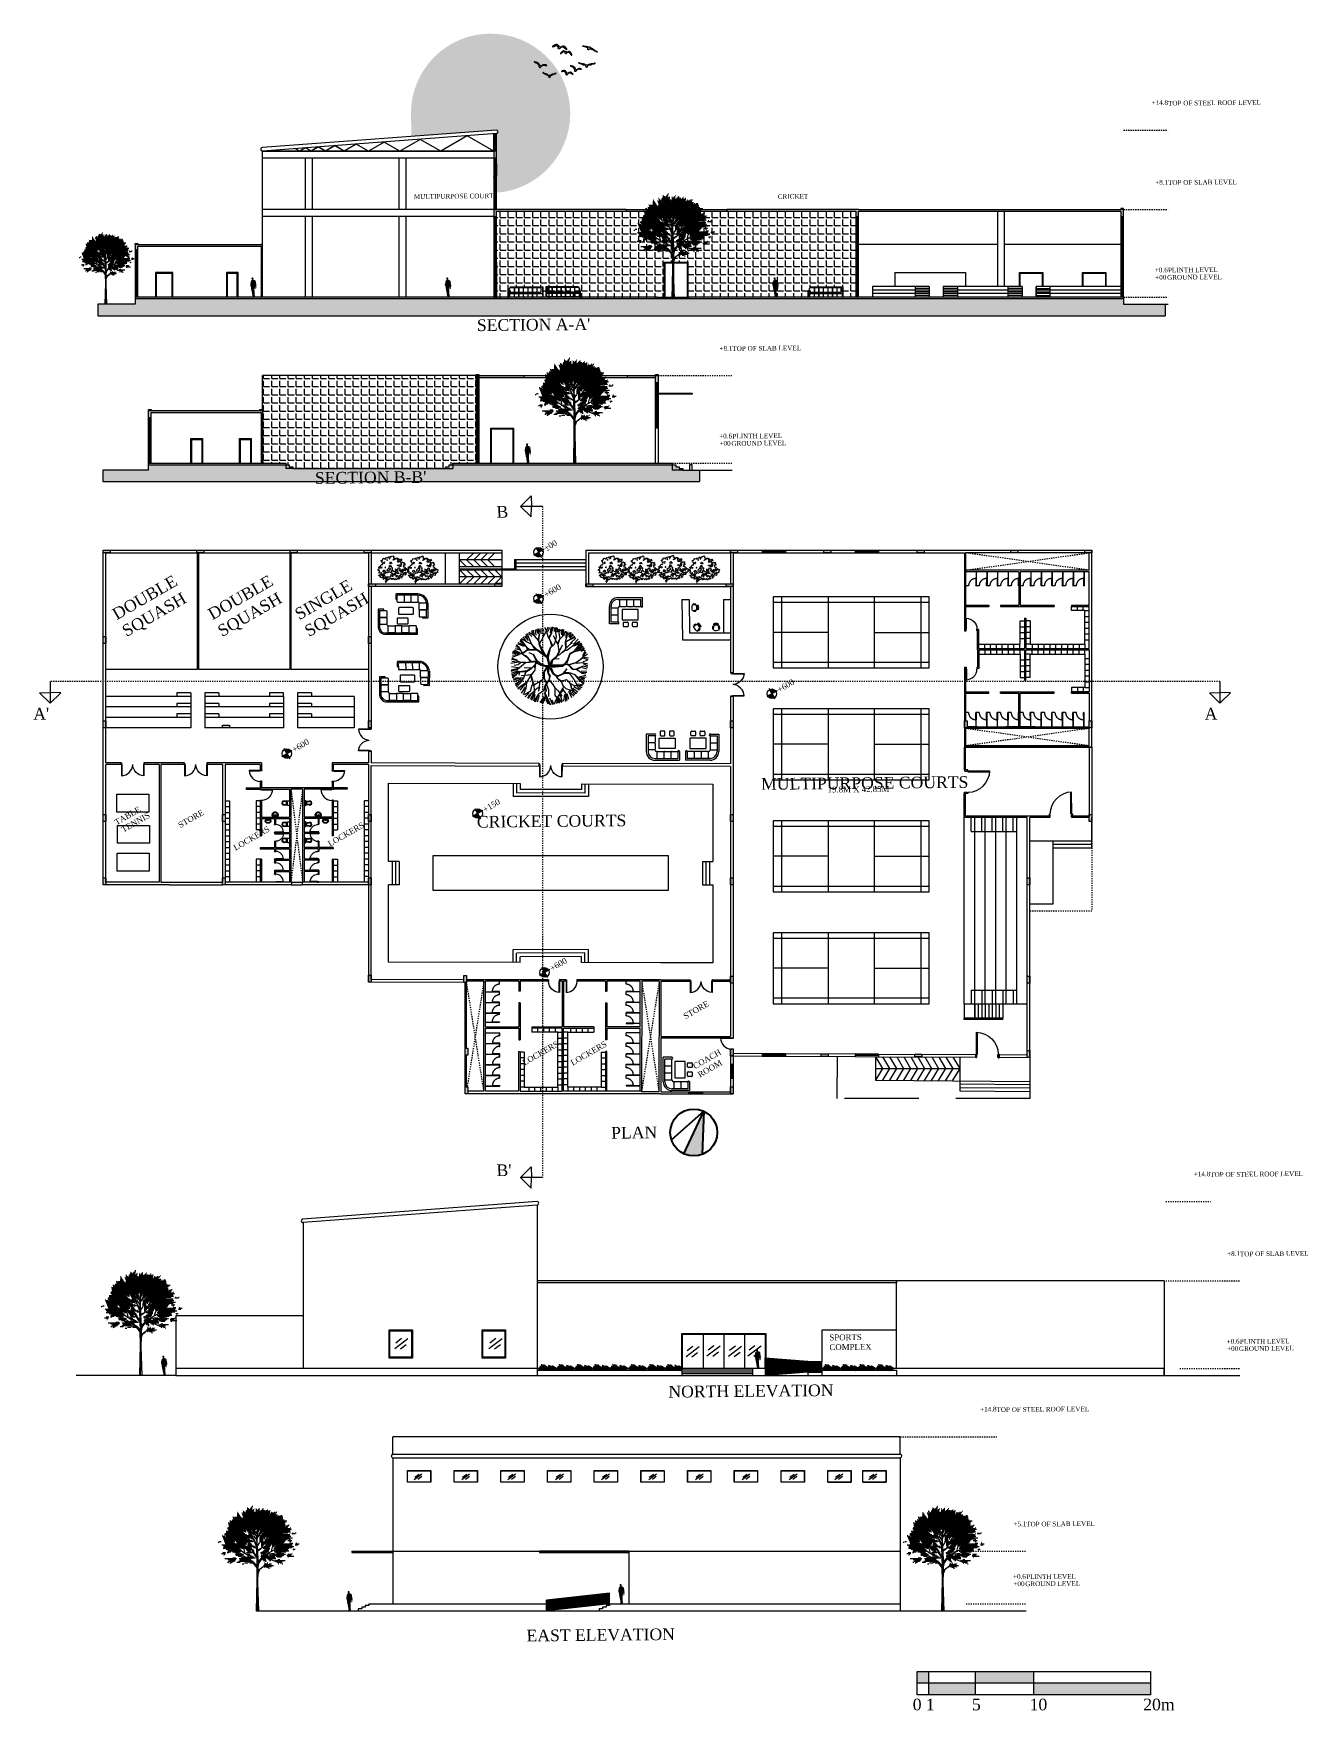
# Model space of a CAD drawing. Header units: inches. Extents: x 0 to 109, y 0 to 144.
import ezdxf

# ---------------------------------------------------------------- set-up
doc = ezdxf.new("R2010")
doc.units = ezdxf.units.IN
doc.header["$MEASUREMENT"] = 0
for name, pattern in [('ACAD_ISO02W100', [15, 12, -3]), ('ACAD_ISO04W100', [30, 24, -3, 0, -3]), ('DASHED2', [9.525, 6.35, -3.175])]:
    doc.linetypes.add(name, pattern=pattern)
for name, color, linetype, lineweight in [('M_ABOVE', 252, 'DASHED2', 9), ('M_ARROWS', 252, 'Continuous', 13), ('M_BRUSHES', 104, 'Continuous', 5), ('M_COL', 250, 'Continuous', 20), ('M_DIM', 252, 'Continuous', 5), ('M_ELEV 2', 251, 'Continuous', 15), ('M_ELEV 3', 253, 'Continuous', 9), ('M_HATCH', 252, 'Continuous', 0), ('M_TEXT', 250, 'Continuous', 0), ('M_WALLS', 251, 'Continuous', 15)]:
    doc.layers.add(name, color=color, linetype=linetype, lineweight=lineweight)
doc.layers.add('M_FOLIGE', color=103, linetype='ACAD_ISO02W100', lineweight=5, transparency=0.3)
doc.layers.add('M_FURNITURE', color=250, linetype='Continuous', lineweight=5, transparency=0.1)
doc.styles.get("Standard").update_dxf_attribs({"font": 'arial.ttf'})
pattern_1 = [(45, (-2902.48507, -285.21883), (-0.067351921, 0.067351921), []), (45, (-2902.44017, -285.21883), (-0.067351921, 0.067351921), [])]
pattern_2 = [(45, (-2902.48507, -278.75555), (-0.067351921, 0.067351921), []), (45, (-2902.44017, -278.75555), (-0.067351921, 0.067351921), [])]

msp = doc.modelspace()

# ---------------------------------------------------------------- texts
at = {"layer": 'M_TEXT', "attachment_point": 1}
for s, width, insert, char_height, rotation in [('{\\fTimes New Roman|b0|i0|c0|p18;\\H0.16x;+14.8} ', 18.1618, (95.38, 138.31), 2.5, 0.5596), ('{\\fTimes New Roman|b0|i0|c0|p18;\\H0.16x;TOP OF STEEL ROOF LEVEL}  ', 8.4596, (96.79, 138.27), 2.5, 0.5596), ('{\\fTimes New Roman|b0|i0|c0|p18;\\H0.16x;+8.1} ', 18.1618, (95.69, 131.5), 2.5, 0.5596), ('{\\fTimes New Roman|b0|i0|c0|p18;\\H0.16x;TOP OF SLAB LEVEL}  ', 5.8113, (96.79, 131.48), 2.5, 0.5596), ('{\\fTimes New Roman|b0|i0|c0|p18;\\H0.16x;MULTIPURPOSE COURT}  ', 10.4954, (32.2, 130.28), 2.5, 0.5596), ('{\\fTimes New Roman|b0|i0|c0|p18;\\H0.16x;CRICKET }  ', 5.8113, (63.37, 130.28), 2.5, 0.5596), ('{\\fTimes New Roman|b0|i0|c0|p18;\\H0.16x;+0.6\\fArial|b0|i0|c0|p34; } ', 18.1618, (95.66, 123.99), 2.5, 0.5596), ('{\\fTimes New Roman|b0|i0|c0|p18;\\H0.16x;PLINTH LEVEL}  ', 5.8113, (96.79, 123.98), 2.5, 0.5596), ('{\\fTimes New Roman|b0|i0|c0|p18;\\H0.16x;+00\\fArial|b0|i0|c0|p34; } ', 18.1618, (95.69, 123.36), 2.5, 0.5596), ('{\\fTimes New Roman|b0|i0|c0|p18;\\H0.16x;GROUND LEVEL \\fArial|b0|i0|c0|p34; } ', 18.1618, (96.71, 123.36), 2.5, 0.5596), ("{\\fTimes New Roman|b0|i0|c0|p18;\\H0.4x;SECTION A-A'} ", 18.1618, (37.6, 119.56), 2.5, 0.5596), ('{\\fTimes New Roman|b0|i0|c0|p18;\\H0.16x;+8.1} ', 18.1618, (58.38, 117.28), 2.5, 0.5596), ('{\\fTimes New Roman|b0|i0|c0|p18;\\H0.16x;TOP OF SLAB LEVEL}  ', 5.8113, (59.48, 117.26), 2.5, 0.5596), ('{\\fTimes New Roman|b0|i0|c0|p18;\\H0.16x;+0.6\\fArial|b0|i0|c0|p34; } ', 18.1618, (58.35, 109.77), 2.5, 0.5596), ('{\\fTimes New Roman|b0|i0|c0|p18;\\H0.16x;+00\\fArial|b0|i0|c0|p34; } ', 18.1618, (58.38, 109.14), 2.5, 0.5596), ('{\\fTimes New Roman|b0|i0|c0|p18;\\H0.16x;GROUND LEVEL \\fArial|b0|i0|c0|p34; } ', 18.1618, (59.4, 109.14), 2.5, 0.5596), ('{\\fTimes New Roman|b0|i0|c0|p18;\\H0.16x;PLINTH LEVEL}  ', 5.8113, (59.48, 109.76), 2.5, 0.5596), ("{\\fTimes New Roman|b0|i0|c0|p18;\\H0.4x;SECTION B-B'} ", 18.1618, (23.73, 106.48), 2.5, 0.5596), ('{\\fTimes New Roman|b0|i0|c0|p18;\\H0.4x;B}', 18.1618, (39.28, 103.58), 2.5, 0.5596), ('{\\fTimes New Roman|b0|i0|c0|p18;+00}', 18.1618, (43.27, 100.13), 0.5, 30.0041), ('{\\fTimes New Roman|b0|i0|c0|p18;-}', 18.1618, (43.46, 100.02), 0.5, 30.0041), ('{\\fTimes New Roman|b0|i0|c0|p18;DOUBLE\\PSQUASH} ', 18.1618, (6.26, 94.66), 1, 30.0041), ('{\\fTimes New Roman|b0|i0|c0|p18;DOUBLE\\PSQUASH} ', 18.1618, (14.45, 94.66), 1, 30.0041), ('{\\fTimes New Roman|b0|i0|c0|p18;SINGLE\\PSQUASH} ', 18.1618, (21.89, 94.66), 1, 30.0041), ('{\\fTimes New Roman|b0|i0|c0|p18;+600}', 18.1618, (43.27, 96.16), 0.5, 30.0041), ('{\\fTimes New Roman|b0|i0|c0|p18;+600}', 18.1618, (63.25, 88.02), 0.5, 30.0041), ("{\\fTimes New Roman|b0|i0|c0|p18;\\H0.4x;A'}", 18.1618, (-0.39, 86.29), 2.5, 0.5596), ('{\\fTimes New Roman|b0|i0|c0|p18;\\H0.4x;A}', 18.1618, (99.92, 86.29), 2.5, 0.5596), ('{\\fTimes New Roman|b0|i0|c0|p18;+600}', 18.1618, (21.71, 82.89), 0.5, 30.0041), ('{\\fTimes New Roman|b0|i0|c0|p18;\\H0.4x;MULTIPURPOSE COURTS}  ', 18.1618, (61.94, 80.28), 2.5, 0.5596), ('{\\fTimes New Roman|b0|i0|c0|p18;\\H0.2x;19.8M X 42.85M\\fArial|b0|i0|c0|p34; } ', 18.1618, (67.64, 79.55), 2.5, 0.5596), ('{\\fTimes New Roman|b0|i0|c0|p18;TABLE\\P TENNIS} ', 18.1618, (6.51, 76.67), 0.5, 30.0041), ('{\\fTimes New Roman|b0|i0|c0|p18;STORE}', 18.1618, (11.96, 76.43), 0.5, 30.0041), ('{\\fTimes New Roman|b0|i0|c0|p18;+150}', 18.1618, (38.05, 77.76), 0.5, 30.0041), ('{\\fTimes New Roman|b0|i0|c0|p18;LOCKERS}', 18.1618, (16.69, 74.49), 0.5, 30.0041), ('{\\fTimes New Roman|b0|i0|c0|p18;LOCKERS}', 18.1618, (24.78, 74.83), 0.5, 30.0041), ('{\\fTimes New Roman|b0|i0|c0|p18;\\H0.4x;CRICKET COURTS}  ', 18.1618, (37.6, 77.04), 2.5, 0.5596), ('{\\fTimes New Roman|b0|i0|c0|p18;+600}', 18.1618, (43.78, 64.16), 0.5, 30.0041), ('{\\fTimes New Roman|b0|i0|c0|p18;STORE}', 18.1618, (55.22, 60.06), 0.5, 30.0041), ('{\\fTimes New Roman|b0|i0|c0|p18;LOCKERS}', 18.1618, (41.44, 56.09), 0.5, 30.0041), ('{\\fTimes New Roman|b0|i0|c0|p18;LOCKERS}', 18.1618, (45.56, 56.08), 0.5, 30.0041), ('{\\fTimes New Roman|b0|i0|c0|p18;COACH \\PROOM}', 18.1618, (56.04, 55.78), 0.5, 30.0041), ('{\\fTimes New Roman|b0|i0|c0|p18;\\H0.4x;PLAN}', 18.1618, (49.1, 50.41), 2.5, 0.5596), ("{\\fTimes New Roman|b0|i0|c0|p18;\\H0.4x;B'}", 18.1618, (39.28, 47.2), 2.5, 0.5596), ('{\\fTimes New Roman|b0|i0|c0|p18;\\H0.16x;+14.8} ', 18.1618, (98.99, 46.58), 2.5, 0.5596), ('{\\fTimes New Roman|b0|i0|c0|p18;\\H0.16x;TOP OF STEEL ROOF LEVEL}  ', 8.4596, (100.4, 46.54), 2.5, 0.5596), ('{\\fTimes New Roman|b0|i0|c0|p18;\\H0.16x;+8.1} ', 18.1618, (101.85, 39.77), 2.5, 0.5596), ('{\\fTimes New Roman|b0|i0|c0|p18;\\H0.16x;TOP OF SLAB LEVEL}  ', 5.8113, (102.94, 39.74), 2.5, 0.5596), ('{\\fTimes New Roman|b0|i0|c0|p18;SPORTS \\PCOMPLEX}', 18.1618, (67.79, 32.64), 0.5, 0.5596), ('{\\fTimes New Roman|b0|i0|c0|p18;\\H0.16x;+0.6\\fArial|b0|i0|c0|p34; } ', 18.1618, (101.81, 32.26), 2.5, 0.5596), ('{\\fTimes New Roman|b0|i0|c0|p18;\\H0.16x;+00\\fArial|b0|i0|c0|p34; } ', 18.1618, (101.85, 31.63), 2.5, 0.5596), ('{\\fTimes New Roman|b0|i0|c0|p18;\\H0.16x;GROUND LEVEL \\fArial|b0|i0|c0|p34; } ', 18.1618, (102.86, 31.63), 2.5, 0.5596), ('{\\fTimes New Roman|b0|i0|c0|p18;\\H0.16x;PLINTH LEVEL}  ', 5.8113, (102.94, 32.24), 2.5, 0.5596), ('{\\fTimes New Roman|b0|i0|c0|p18;\\H0.4x;NORTH ELEVATION}', 18.1618, (54, 28.24), 2.5, 0.5596), ('{\\fTimes New Roman|b0|i0|c0|p18;\\H0.16x;+14.8} ', 18.1618, (80.69, 26.44), 2.5, 0.5596), ('{\\fTimes New Roman|b0|i0|c0|p18;\\H0.16x;TOP OF STEEL ROOF LEVEL}  ', 8.4596, (82.1, 26.4), 2.5, 0.5596), ('{\\fTimes New Roman|b0|i0|c0|p18;\\H0.16x;+5.1} ', 18.1618, (83.55, 16.62), 2.5, 0.5596), ('{\\fTimes New Roman|b0|i0|c0|p18;\\H0.16x;TOP OF SLAB LEVEL}  ', 5.8113, (84.64, 16.6), 2.5, 0.5596), ('{\\fTimes New Roman|b0|i0|c0|p18;\\H0.16x;+0.6\\fArial|b0|i0|c0|p34; } ', 18.1618, (83.51, 12.12), 2.5, 0.5596), ('{\\fTimes New Roman|b0|i0|c0|p18;\\H0.16x;+00\\fArial|b0|i0|c0|p34; } ', 18.1618, (83.55, 11.49), 2.5, 0.5596), ('{\\fTimes New Roman|b0|i0|c0|p18;\\H0.16x;GROUND LEVEL \\fArial|b0|i0|c0|p34; } ', 18.1618, (84.56, 11.49), 2.5, 0.5596), ('{\\fTimes New Roman|b0|i0|c0|p18;\\H0.16x;PLINTH LEVEL}  ', 5.8113, (84.64, 12.1), 2.5, 0.5596), ('{\\fTimes New Roman|b0|i0|c0|p18;\\H0.4x;EAST ELEVATION}', 18.1618, (41.85, 7.36), 2.5, 0.5596)]:
    msp.add_mtext_dynamic_manual_height_columns(s, width=width, gutter_width=12.5, heights=[0], dxfattribs=dict(at, insert=insert, char_height=char_height, rotation=rotation))
at = {"layer": 'M_TEXT', "char_height": 1, "attachment_point": 1}
for s, insert in [('{\\fTimes New Roman|b0|i0|c0|p18;0}', (74.93, 1.46)), ('{\\fTimes New Roman|b0|i0|c0|p18;1}', (76.05, 1.46)), ('{\\fTimes New Roman|b0|i0|c0|p18;5}', (80, 1.46)), ('{\\fTimes New Roman|b0|i0|c0|p18;10}', (84.94, 1.46)), ('{\\fTimes New Roman|b0|i0|c0|p18;20m}', (94.67, 1.46))]:
    msp.add_mtext_dynamic_manual_height_columns(s, width=18.1618, gutter_width=12.5, heights=[0], dxfattribs=dict(at, insert=insert))

# ---------------------------------------------------------------- blocks, each defined once
blk = doc.blocks.new('*X2')
at = {"color": 0, "linetype": 'ByBlock'}
for p, q in [((6.3, 13.7), (6.31, 13.7)), ((6.68, 13.7), (7.59, 13.7)), ((6.79, 13.8), (7.34, 13.8)), ((6.81, 14), (6.88, 14)), ((6.81, 13.9), (7.01, 13.9)), ((7.14, 13.9), (7.37, 13.9)), ((7.22, 14), (7.39, 14)), ((7.3, 14.1), (7.42, 14.1)), ((7.38, 14.2), (7.45, 14.2)), ((7.45, 13.8), (7.62, 13.8)), ((7.47, 14.3), (7.47, 14.3)), ((7.64, 13.9), (7.65, 13.9)), ((7.82, 13.9), (7.85, 13.9)), ((7.82, 13.8), (7.92, 13.8)), ((7.82, 13.7), (8.23, 13.7)), ((8.04, 13.8), (8.24, 13.8)), ((8.14, 13.9), (8.24, 13.9)), ((8.24, 14), (8.25, 14)), ((8.38, 13.7), (8.89, 13.7)), ((8.51, 13.8), (8.65, 13.8)), ((8.63, 13.9), (8.69, 13.9)), ((9.02, 13.7), (9.17, 13.7)), ((9.16, 13.8), (9.21, 13.8)), ((9.39, 13.7), (9.47, 13.7)), ((4.56, 11.7), (7.93, 11.7)), ((4.6, 12.3), (4.63, 12.3)), ((4.62, 12.2), (11.1, 12.2)), ((4.64, 12.1), (11.21, 12.1)), ((4.66, 12), (11.2, 12)), ((4.68, 11.8), (11.53, 11.8)), ((4.69, 11.9), (11.19, 11.9)), ((4.78, 12.5), (4.93, 12.5)), ((4.8, 12.4), (11.31, 12.4)), ((4.82, 12.3), (11.21, 12.3)), ((5.05, 12.6), (10.87, 12.6)), ((5.06, 12.5), (11.42, 12.5)), ((5.11, 13), (5.11, 13)), ((5.15, 12.9), (5.24, 12.9)), ((5.19, 12.8), (6.16, 12.8)), ((5.23, 12.7), (10.92, 12.7)), ((5.32, 12.9), (6.1, 12.9)), ((5.63, 13), (6.03, 13)), ((5.64, 13.1), (5.96, 13.1)), ((5.65, 13.3), (5.83, 13.3)), ((5.65, 13.2), (5.9, 13.2)), ((5.66, 13.4), (5.76, 13.4)), ((5.67, 13.5), (5.7, 13.5)), ((6.18, 13.4), (6.26, 13.4)), ((6.22, 13.3), (9.41, 13.3)), ((6.26, 13.2), (9.39, 13.2)), ((6.26, 12.8), (10.96, 12.8)), ((6.3, 13.1), (10.29, 13.1)), ((6.3, 12.9), (10.95, 12.9)), ((6.32, 13.6), (6.41, 13.6)), ((6.33, 13), (10.24, 13)), ((6.34, 13.5), (6.52, 13.5)), ((6.36, 13.4), (9.42, 13.4)), ((6.62, 13.5), (7.77, 13.5)), ((6.65, 13.6), (7.57, 13.6)), ((7.82, 13.6), (8.23, 13.6)), ((7.82, 13.5), (9.44, 13.5)), ((7.96, 11.7), (11.47, 11.7)), ((8.25, 13.6), (8.84, 13.6)), ((8.89, 13.6), (9.45, 13.6)), ((9.41, 13.2), (10.34, 13.2)), ((9.48, 13.3), (10.09, 13.3)), ((9.56, 13.4), (10.16, 13.4)), ((9.63, 13.5), (9.65, 13.5)), ((9.93, 13.5), (10.01, 13.5)), ((10.11, 13.5), (10.23, 13.5)), ((10.26, 13), (10.5, 13)), ((10.27, 13.6), (10.29, 13.6)), ((10.45, 13.1), (10.5, 13.1)), ((10.53, 13), (10.91, 13)), ((10.68, 13.1), (10.87, 13.1)), ((10.91, 12.6), (11.08, 12.6)), ((11.28, 11.9), (11.59, 11.9)), ((11.52, 12), (11.66, 12)), ((11.79, 11.7), (11.83, 11.7)), ((3.42, 10), (3.53, 10)), ((3.59, 10.1), (3.78, 10.1)), ((3.88, 10.8), (3.95, 10.8)), ((3.92, 10.7), (4.22, 10.7)), ((3.96, 10.6), (7.35, 10.6)), ((4, 10.5), (6.78, 10.5)), ((4.04, 10.4), (6.94, 10.4)), ((4.08, 10.3), (5.29, 10.3)), ((4.12, 10.2), (5.32, 10.2)), ((4.16, 10.1), (5.35, 10.1)), ((4.18, 10.9), (6.73, 10.9)), ((4.19, 10), (5.18, 10)), ((4.22, 11), (6.54, 11)), ((4.23, 9.9), (5.42, 9.9)), ((4.27, 10.8), (7.3, 10.8)), ((4.27, 9.8), (6.76, 9.8)), ((4.35, 11.3), (6.3, 11.3)), ((4.36, 11.2), (6.38, 11.2)), ((4.37, 10.7), (7.33, 10.7)), ((4.38, 11.1), (6.46, 11.1)), ((4.52, 11.6), (7.88, 11.6)), ((4.58, 11.5), (6.68, 11.5)), ((4.64, 11.4), (6.69, 11.4)), ((5.3, 10.3), (7.09, 10.3)), ((5.41, 10.2), (7.24, 10.2)), ((5.51, 10.1), (6.7, 10.1)), ((5.6, 9.9), (6.74, 9.9)), ((5.62, 10), (6.72, 10)), ((6.41, 11.3), (6.69, 11.3)), ((6.61, 11.2), (6.7, 11.2)), ((6.7, 10.1), (7.4, 10.1)), ((6.71, 11.5), (7.84, 11.5)), ((6.77, 11.4), (7.28, 11.4)), ((6.81, 10), (7.1, 10)), ((6.83, 11.3), (7.34, 11.3)), ((6.87, 9.8), (7.29, 9.8)), ((6.89, 11.2), (7.2, 11.2)), ((6.89, 9.9), (7.2, 9.9)), ((6.91, 10.5), (7.38, 10.5)), ((6.94, 11.1), (7.22, 11.1)), ((6.96, 10.9), (7.27, 10.9)), ((7, 11), (7.25, 11)), ((7.24, 11.2), (7.4, 11.2)), ((7.32, 10.4), (7.41, 10.4)), ((7.33, 11.4), (7.71, 11.4)), ((7.33, 11.1), (7.46, 11.1)), ((7.41, 11), (7.52, 11)), ((7.45, 11.3), (7.78, 11.3)), ((7.5, 10.9), (7.58, 10.9)), ((7.56, 11.2), (7.85, 11.2)), ((7.58, 10.8), (7.63, 10.8)), ((7.67, 10.7), (7.69, 10.7)), ((7.68, 11.1), (8.06, 11.1)), ((7.75, 10.6), (7.75, 10.6)), ((7.8, 11), (8.01, 11)), ((7.89, 11.2), (8.11, 11.2)), ((7.9, 11.3), (8.16, 11.3)), ((7.92, 11.4), (8.21, 11.4)), ((7.92, 10.9), (7.96, 10.9)), ((7.93, 11.5), (8.26, 11.5)), ((7.94, 11.6), (8.31, 11.6)), ((8.21, 9.9), (8.25, 9.9)), ((8.22, 10.9), (8.29, 10.9)), ((8.22, 10.1), (8.35, 10.1)), ((8.22, 10), (8.3, 10)), ((8.23, 11), (8.41, 11)), ((8.23, 10.3), (8.64, 10.3)), ((8.23, 10.2), (8.4, 10.2)), ((8.24, 11.1), (8.54, 11.1)), ((8.24, 10.5), (8.58, 10.5)), ((8.24, 10.4), (8.61, 10.4)), ((8.25, 10.6), (8.56, 10.6)), ((8.26, 11.2), (8.66, 11.2)), ((8.27, 11.3), (8.78, 11.3)), ((8.28, 11.4), (11.78, 11.4)), ((8.29, 10.7), (9, 10.7)), ((8.3, 11.5), (11.94, 11.5)), ((8.31, 11.6), (11.82, 11.6)), ((8.37, 10.8), (11.76, 10.8)), ((8.4, 10.2), (8.66, 10.2)), ((8.4, 10.1), (8.69, 10.1)), ((8.41, 10), (9.13, 10)), ((8.41, 9.9), (9, 9.9)), ((8.41, 9.8), (8.87, 9.8)), ((8.46, 10.9), (11.77, 10.9)), ((8.55, 11), (10.93, 11)), ((8.58, 10.6), (8.94, 10.6)), ((8.64, 11.1), (11.53, 11.1)), ((8.66, 10.5), (8.88, 10.5)), ((8.73, 11.2), (11.82, 11.2)), ((8.74, 10.4), (8.82, 10.4)), ((8.78, 10.1), (11.16, 10.1)), ((8.81, 11.3), (11.75, 11.3)), ((8.96, 10.2), (11.24, 10.2)), ((9, 9.8), (9.66, 9.8)), ((9.04, 10.7), (11.86, 10.7)), ((9.04, 10.6), (11.66, 10.6)), ((9.04, 10.5), (12.06, 10.5)), ((9.07, 9.9), (10.99, 9.9)), ((9.14, 10.3), (11.35, 10.3)), ((9.14, 10), (11.07, 10)), ((9.33, 10.4), (11.76, 10.4)), ((9.69, 9.8), (12.05, 9.8)), ((11.53, 10.2), (11.98, 10.2)), ((11.71, 10.3), (11.83, 10.3)), ((11.73, 10.1), (11.87, 10.1)), ((11.77, 11), (11.79, 11)), ((11.77, 9.9), (12.09, 9.9)), ((11.99, 11), (12.39, 11)), ((12.06, 11.1), (12.14, 11.1)), ((12.38, 11.1), (12.49, 11.1)), ((12.42, 9.8), (12.83, 9.8)), ((12.46, 9.9), (12.56, 9.9)), ((12.51, 10), (12.53, 10)), ((3.82, 8.7), (4.28, 8.7)), ((3.87, 9.7), (6.58, 9.7)), ((3.98, 8.8), (4.29, 8.8)), ((4.01, 9.6), (6.69, 9.6)), ((4.01, 9.3), (5.91, 9.3)), ((4.05, 9.4), (5.81, 9.4)), ((4.07, 8.5), (4.11, 8.5)), ((4.09, 8.6), (4.19, 8.6)), ((4.11, 9.5), (6.37, 9.5)), ((4.22, 8.1), (5.57, 8.1)), ((4.35, 9.2), (6.01, 9.2)), ((4.49, 8.8), (4.66, 8.8)), ((4.51, 8.9), (4.91, 8.9)), ((4.54, 9), (6.21, 9)), ((4.55, 8), (5.49, 8)), ((4.57, 9.1), (6.11, 9.1)), ((4.64, 7.8), (5.24, 7.8)), ((4.76, 7.9), (5.4, 7.9)), ((5.11, 8.9), (6.02, 8.9)), ((5.13, 8.2), (5.47, 8.2)), ((5.24, 7.8), (5.31, 7.8)), ((5.37, 8.8), (5.91, 8.8)), ((5.44, 8.6), (6.36, 8.6)), ((5.47, 8.5), (6.35, 8.5)), ((5.54, 8.7), (6.14, 8.7)), ((5.77, 8.4), (6.15, 8.4)), ((5.8, 7.8), (6.95, 7.8)), ((5.84, 9.4), (6.4, 9.4)), ((5.87, 8.1), (7.29, 8.1)), ((5.95, 8), (7.16, 8)), ((5.96, 7.9), (6.88, 7.9)), ((6.08, 8.3), (6.45, 8.3)), ((6.13, 9.3), (6.44, 9.3)), ((6.19, 8.2), (6.75, 8.2)), ((6.37, 9.5), (6.81, 9.5)), ((6.42, 9.2), (6.48, 9.2)), ((6.46, 9.4), (7.26, 9.4)), ((6.54, 9.3), (7.35, 9.3)), ((6.63, 9.2), (7.43, 9.2)), ((6.71, 9.1), (6.92, 9.1)), ((6.71, 8.8), (7.36, 8.8)), ((6.76, 8.3), (7.6, 8.3)), ((6.79, 8.2), (7.77, 8.2)), ((6.8, 9), (6.86, 9)), ((6.81, 9.5), (7.57, 9.5)), ((6.82, 8.7), (6.93, 8.7)), ((6.83, 9.6), (7.48, 9.6)), ((6.85, 9.7), (7.38, 9.7)), ((6.9, 8.9), (7.27, 8.9)), ((6.92, 9), (7.19, 9)), ((6.93, 8.6), (7.1, 8.6)), ((6.95, 9.1), (7.52, 9.1)), ((6.96, 7.9), (7.32, 7.9)), ((7.04, 8.5), (7.27, 8.5)), ((7.15, 8.4), (7.43, 8.4)), ((7.32, 7.8), (7.49, 7.8)), ((7.38, 9), (7.6, 9)), ((7.55, 9.4), (7.66, 9.4)), ((7.68, 8.9), (7.69, 8.9)), ((8.35, 8.8), (9.03, 8.8)), ((8.39, 8.7), (8.92, 8.7)), ((8.39, 8.4), (9.37, 8.4)), ((8.41, 9.7), (8.74, 9.7)), ((8.42, 9.6), (8.61, 9.6)), ((8.42, 9.5), (8.48, 9.5)), ((8.44, 8.5), (8.87, 8.5)), ((8.44, 8.3), (10.05, 8.3)), ((8.49, 8.2), (8.91, 8.2)), ((8.5, 8.9), (9.22, 8.9)), ((8.54, 8.1), (8.93, 8.1)), ((8.59, 8), (8.96, 8)), ((8.64, 9), (9.3, 9)), ((8.66, 9.3), (9.05, 9.3)), ((8.67, 8.6), (8.9, 8.6)), ((8.7, 7.9), (8.99, 7.9)), ((8.72, 9.4), (9.37, 9.4)), ((8.79, 9.5), (9.45, 9.5)), ((8.79, 9.1), (9.3, 9.1)), ((8.86, 9.6), (9.52, 9.6)), ((8.87, 7.8), (9.01, 7.8)), ((8.91, 8.5), (9.23, 8.5)), ((8.93, 9.7), (9.59, 9.7)), ((8.93, 9.2), (9.4, 9.2)), ((8.97, 8.2), (10.08, 8.2)), ((9.08, 9.3), (9.43, 9.3)), ((9.11, 8.1), (9.56, 8.1)), ((9.26, 8), (9.54, 8)), ((9.4, 8.6), (9.53, 8.6)), ((9.4, 7.9), (9.53, 7.9)), ((9.41, 8.5), (9.99, 8.5)), ((9.42, 8.4), (10.02, 8.4)), ((9.58, 8.1), (10.11, 8.1)), ((9.63, 8.7), (9.99, 8.7)), ((9.66, 8.6), (11.25, 8.6)), ((9.7, 9.7), (12, 9.7)), ((9.71, 9.6), (10.02, 9.6)), ((9.72, 9.5), (9.85, 9.5)), ((9.91, 9.3), (11.63, 9.3)), ((9.92, 9), (11.62, 9)), ((9.97, 9.4), (11.99, 9.4)), ((9.99, 8.9), (11.3, 8.9)), ((10, 8.5), (11.06, 8.5)), ((10.02, 9.2), (11.52, 9.2)), ((10.04, 9.5), (12.22, 9.5)), ((10.12, 9.6), (12.02, 9.6)), ((10.12, 8.8), (10.74, 8.8)), ((10.13, 9.1), (11.57, 9.1)), ((10.17, 8.4), (10.88, 8.4)), ((10.24, 8.7), (11.06, 8.7)), ((10.25, 7.9), (11.23, 7.9)), ((10.29, 7.8), (10.89, 7.8)), ((10.33, 8.3), (10.8, 8.3)), ((10.35, 8), (10.58, 8)), ((11.42, 8.5), (11.89, 8.5)), ((11.47, 8.4), (12.22, 8.4)), ((11.51, 8.6), (11.93, 8.6)), ((11.52, 8.3), (11.61, 8.3)), ((11.99, 8.7), (12.01, 8.7)), ((12.09, 9.2), (12.36, 9.2)), ((12.17, 9.1), (12.22, 9.1)), ((12.38, 9.7), (12.68, 9.7)), ((4.53, 7.7), (4.65, 7.7)), ((4.77, 7.5), (4.77, 7.5)), ((4.78, 7.6), (4.93, 7.6)), ((4.79, 7.7), (5.08, 7.7)), ((5.63, 7.7), (5.98, 7.7)), ((6.22, 7.5), (6.4, 7.5)), ((6.48, 7.6), (6.87, 7.6)), ((6.94, 7.7), (7.03, 7.7)), ((7.11, 7.6), (7.48, 7.6)), ((8.77, 7.1), (8.8, 7.1)), ((8.78, 7.2), (9.63, 7.2)), ((8.8, 7.3), (9.85, 7.3)), ((8.81, 7.6), (8.86, 7.6)), ((8.81, 7.5), (9.03, 7.5)), ((8.81, 7.4), (9.49, 7.4)), ((9.03, 7.7), (9.04, 7.7)), ((9.05, 7.1), (9.29, 7.1)), ((9.08, 7.5), (9.19, 7.5)), ((9.14, 7.6), (9.19, 7.6)), ((9.26, 7), (9.38, 7)), ((9.36, 7.5), (9.63, 7.5)), ((9.47, 6.9), (9.47, 6.9)), ((9.75, 7.6), (9.76, 7.6)), ((10.33, 7.7), (10.79, 7.7)), ((10.37, 7.6), (10.46, 7.6)), ((10.41, 7.5), (10.43, 7.5)), ((10.65, 7.6), (10.86, 7.6)), ((10.88, 7.5), (10.94, 7.5))]:
    blk.add_line(p, q, dxfattribs=at)
blk = doc.blocks.new('*U14')
at = {"layer": 'M_ELEV 2'}
for p, q in [((0.07, -0.89), (0, 0)), ((0.08, -0.89), (0.01, 0))]:
    blk.add_line(p, q, dxfattribs=at)
blk = doc.blocks.new('*U15')
at = {"layer": 'M_ELEV 3', "color": 0, "linetype": 'ByBlock', "lineweight": -2, "transparency": 16777216, "rotation": 355.3008974539182}
for p in [(62.3, 30.62), (62.4, 30.61), (62.5, 30.61), (62.6, 30.6), (62.7, 30.59), (62.8, 30.58), (62.9, 30.57), (63, 30.56), (63.1, 30.56), (63.2, 30.55), (63.3, 30.54), (63.4, 30.53), (63.5, 30.52), (63.6, 30.52), (63.7, 30.51), (63.8, 30.5), (63.9, 30.49), (64, 30.48), (64.09, 30.47), (64.19, 30.47), (64.29, 30.46), (64.39, 30.45), (64.49, 30.44), (64.59, 30.43), (64.69, 30.43), (64.79, 30.42), (64.89, 30.41), (64.99, 30.4), (65.09, 30.39), (65.19, 30.38), (65.29, 30.38), (65.39, 30.37), (65.49, 30.36), (65.59, 30.35), (65.69, 30.34), (65.79, 30.34), (65.89, 30.33)]:
    blk.add_blockref('*U14', p, dxfattribs=at)
blk = doc.blocks.new('*U16')
at = {"layer": 'M_ELEV 2'}
for p, q in [((-0.07, -0.9), (0, 0)), ((-0.06, -0.9), (0.01, 0))]:
    blk.add_line(p, q, dxfattribs=at)
blk = doc.blocks.new('*U17')
at = {"layer": 'M_ELEV 3', "color": 0, "linetype": 'ByBlock', "lineweight": -2, "transparency": 16777216, "rotation": 4.763641690983665}
for p in [(63.85, 30.16), (63.95, 30.16), (64.05, 30.17), (64.15, 30.18), (64.24, 30.19), (64.34, 30.2), (64.44, 30.21), (64.54, 30.21), (64.64, 30.22), (64.74, 30.23), (64.84, 30.24), (64.94, 30.25), (65.04, 30.26), (65.14, 30.26), (65.24, 30.27), (65.34, 30.28), (65.44, 30.29), (65.54, 30.3), (65.64, 30.31), (65.74, 30.31), (65.84, 30.32), (65.94, 30.33), (62.35, 30.03), (62.45, 30.04), (62.55, 30.05), (62.65, 30.06), (62.75, 30.07), (62.85, 30.07), (62.95, 30.08), (63.05, 30.09), (63.15, 30.1), (63.25, 30.11), (63.35, 30.12), (63.45, 30.12), (63.55, 30.13), (63.65, 30.14), (63.75, 30.15)]:
    blk.add_blockref('*U16', p, dxfattribs=at)
blk = doc.blocks.new('*U18')
at = {"layer": 'M_ELEV 2'}
for p, q in [((0, 0.9), (0, 0)), ((0.01, 0.9), (0.01, 0))]:
    blk.add_line(p, q, dxfattribs=at)
blk = doc.blocks.new('*U19')
at = {"layer": 'M_ELEV 3', "color": 0, "linetype": 'ByBlock', "lineweight": -2, "transparency": 16777216, "rotation": 180}
for p in [(65.95, 30.33), (66.05, 30.33), (66.15, 30.33), (66.25, 30.33), (66.35, 30.33), (66.45, 30.33), (66.55, 30.33), (66.65, 30.33), (66.75, 30.33), (66.85, 30.33), (66.95, 30.33), (67.05, 30.33), (67.15, 30.33)]:
    blk.add_blockref('*U18', p, dxfattribs=at)
blk = doc.blocks.new('*U20')
at = {"layer": 'M_ELEV 2'}
for p, q in [((-0.1, -0.89), (0, 0)), ((-0.09, -0.9), (0.01, 0))]:
    blk.add_line(p, q, dxfattribs=at)
blk = doc.blocks.new('*U21')
at = {"layer": 'M_ELEV 2', "color": 0, "linetype": 'ByBlock', "lineweight": -2, "transparency": 16777216, "rotation": 6.34023166243436}
for p in [(45.06, 10.06), (45.16, 10.07), (45.26, 10.08), (45.36, 10.09), (45.46, 10.1), (45.56, 10.11), (45.66, 10.12), (45.76, 10.13), (45.86, 10.14), (45.96, 10.15), (46.05, 10.17), (46.15, 10.18), (46.25, 10.19), (46.35, 10.2), (46.45, 10.21), (46.55, 10.22), (46.65, 10.23), (46.75, 10.24), (46.85, 10.25), (46.95, 10.26), (47.05, 10.28), (47.15, 10.29), (47.25, 10.3), (47.35, 10.31), (47.45, 10.32), (47.55, 10.33), (47.65, 10.34), (47.74, 10.35), (47.84, 10.36), (47.94, 10.38), (48.04, 10.39), (48.14, 10.4), (48.24, 10.41), (48.34, 10.42), (48.44, 10.43), (48.54, 10.44), (48.64, 10.45), (48.74, 10.46), (48.84, 10.47), (48.94, 10.49), (43.57, 9.89), (43.67, 9.9), (43.77, 9.91), (43.87, 9.92), (43.97, 9.93), (44.07, 9.94), (44.17, 9.96), (44.27, 9.97), (44.37, 9.98), (44.46, 9.99), (44.56, 10), (44.66, 10.01), (44.76, 10.02), (44.86, 10.03), (44.96, 10.04)]:
    blk.add_blockref('*U20', p, dxfattribs=at)

# ---------------------------------------------------------------- hatches: boundary and pattern name
h = msp.add_hatch(color=256)
h.dxf.hatch_style = 1
h.paths.add_polyline_path([(55.32, 48.12, 0.205152), (56.9, 48.07), (57.04, 51.76)])
at = {"layer": 'M_ELEV 2', "transparency": 33554641}
h = msp.add_hatch(color=256, dxfattribs=at)
h.dxf.hatch_style = 1
h.set_gradient(color1=(199, 200, 202), color2=(76, 0, 0), rotation=88)
h.paths.add_polyline_path([(5.14, 119.88), (96.54, 119.88), (96.54, 120.87), (92.99, 120.87), (92.99, 121.32), (8.35, 121.32), (8.35, 120.87), (5.14, 120.87)])
at = {"layer": 'M_FURNITURE', "transparency": 33554633}
for points in [[(18.35, 123.14), (18.4, 123.16), (18.43, 123.15), (18.46, 123.13), (18.48, 123.1), (18.48, 123.05), (18.47, 123.03), (18.47, 123), (18.48, 122.95), (18.52, 122.94), (18.54, 122.94), (18.63, 122.89), (18.67, 122.84), (18.68, 122.72), (18.7, 122.69), (18.71, 122.58), (18.72, 122.53), (18.73, 122.47), (18.73, 122.42), (18.72, 122.38), (18.71, 122.34), (18.71, 122.28), (18.71, 122.23), (18.69, 122.19), (18.67, 122.18), (18.66, 122.16), (18.64, 122.17), (18.64, 122.24), (18.64, 122.28), (18.65, 122.32), (18.65, 122.36), (18.64, 122.38), (18.63, 122.38), (18.61, 122.27), (18.57, 122.2), (18.56, 122.15), (18.56, 122.11), (18.56, 122.07), (18.57, 121.96), (18.57, 121.85), (18.57, 121.76), (18.58, 121.71), (18.58, 121.63), (18.6, 121.6), (18.6, 121.57), (18.59, 121.53), (18.55, 121.5), (18.52, 121.5), (18.51, 121.48), (18.51, 121.47), (18.39, 121.47), (18.34, 121.48), (18.34, 121.52), (18.39, 121.54), (18.39, 121.57), (18.38, 121.6), (18.37, 121.61), (18.37, 121.7), (18.36, 121.72), (18.35, 121.78), (18.35, 121.81), (18.33, 121.88), (18.33, 121.92), (18.31, 121.95), (18.25, 122.28), (18.25, 122.34), (18.22, 122.42), (18.21, 122.47), (18.19, 122.48), (18.19, 122.59), (18.2, 122.62), (18.22, 122.69), (18.23, 122.74), (18.24, 122.81), (18.26, 122.87), (18.28, 122.9), (18.31, 122.92), (18.33, 122.92), (18.35, 122.94), (18.35, 122.97), (18.33, 122.99), (18.32, 123), (18.3, 123.03), (18.3, 123.05), (18.3, 123.08), (18.3, 123.1), (18.33, 123.13)], [(35.02, 123.14), (35.08, 123.16), (35.11, 123.15), (35.13, 123.13), (35.15, 123.1), (35.16, 123.05), (35.15, 123.03), (35.15, 123), (35.16, 122.95), (35.2, 122.94), (35.21, 122.94), (35.31, 122.89), (35.35, 122.84), (35.36, 122.72), (35.37, 122.69), (35.38, 122.58), (35.4, 122.53), (35.41, 122.47), (35.41, 122.42), (35.39, 122.38), (35.39, 122.34), (35.38, 122.28), (35.38, 122.23), (35.37, 122.19), (35.34, 122.18), (35.33, 122.16), (35.31, 122.17), (35.31, 122.24), (35.31, 122.28), (35.33, 122.32), (35.33, 122.36), (35.31, 122.38), (35.3, 122.38), (35.28, 122.27), (35.25, 122.2), (35.24, 122.15), (35.24, 122.11), (35.23, 122.07), (35.24, 121.96), (35.24, 121.85), (35.25, 121.76), (35.26, 121.71), (35.26, 121.63), (35.28, 121.6), (35.28, 121.57), (35.27, 121.53), (35.23, 121.5), (35.19, 121.5), (35.19, 121.48), (35.19, 121.47), (35.06, 121.47), (35.01, 121.48), (35.02, 121.52), (35.07, 121.54), (35.06, 121.57), (35.06, 121.6), (35.05, 121.61), (35.05, 121.7), (35.03, 121.72), (35.02, 121.78), (35.02, 121.81), (35.01, 121.88), (35, 121.92), (34.99, 121.95), (34.92, 122.28), (34.92, 122.34), (34.9, 122.42), (34.88, 122.47), (34.86, 122.48), (34.86, 122.59), (34.87, 122.62), (34.9, 122.69), (34.9, 122.74), (34.91, 122.81), (34.93, 122.87), (34.96, 122.9), (34.99, 122.92), (35, 122.92), (35.03, 122.94), (35.02, 122.97), (35, 122.99), (34.99, 123), (34.98, 123.03), (34.97, 123.05), (34.97, 123.08), (34.98, 123.1), (35, 123.13)], [(63.06, 123.14), (63.11, 123.16), (63.15, 123.15), (63.17, 123.13), (63.19, 123.1), (63.2, 123.05), (63.19, 123.03), (63.19, 123), (63.2, 122.95), (63.24, 122.94), (63.25, 122.94), (63.35, 122.89), (63.39, 122.84), (63.4, 122.72), (63.41, 122.69), (63.42, 122.58), (63.44, 122.53), (63.44, 122.47), (63.44, 122.42), (63.43, 122.38), (63.43, 122.34), (63.42, 122.28), (63.42, 122.23), (63.41, 122.19), (63.38, 122.18), (63.37, 122.16), (63.35, 122.17), (63.35, 122.24), (63.35, 122.28), (63.37, 122.32), (63.37, 122.36), (63.35, 122.38), (63.34, 122.38), (63.32, 122.27), (63.29, 122.2), (63.27, 122.15), (63.28, 122.11), (63.27, 122.07), (63.28, 121.96), (63.28, 121.85), (63.28, 121.76), (63.3, 121.71), (63.3, 121.63), (63.32, 121.6), (63.32, 121.57), (63.31, 121.53), (63.27, 121.5), (63.23, 121.5), (63.23, 121.48), (63.23, 121.47), (63.1, 121.47), (63.05, 121.48), (63.06, 121.52), (63.1, 121.54), (63.1, 121.57), (63.1, 121.6), (63.09, 121.61), (63.09, 121.7), (63.07, 121.72), (63.06, 121.78), (63.06, 121.81), (63.05, 121.88), (63.04, 121.92), (63.03, 121.95), (62.96, 122.28), (62.96, 122.34), (62.93, 122.42), (62.92, 122.47), (62.9, 122.48), (62.9, 122.59), (62.91, 122.62), (62.93, 122.69), (62.94, 122.74), (62.95, 122.81), (62.97, 122.87), (63, 122.9), (63.03, 122.92), (63.04, 122.92), (63.07, 122.94), (63.06, 122.97), (63.04, 122.99), (63.03, 123), (63.02, 123.03), (63.01, 123.05), (63.01, 123.08), (63.02, 123.1), (63.04, 123.13)], [(41.85, 108.93), (41.9, 108.94), (41.94, 108.94), (41.96, 108.92), (41.98, 108.88), (41.98, 108.83), (41.97, 108.81), (41.97, 108.79), (41.98, 108.74), (42.02, 108.72), (42.04, 108.73), (42.13, 108.67), (42.17, 108.63), (42.18, 108.51), (42.2, 108.48), (42.21, 108.36), (42.23, 108.31), (42.23, 108.26), (42.23, 108.2), (42.22, 108.16), (42.22, 108.12), (42.21, 108.06), (42.21, 108.01), (42.2, 107.98), (42.17, 107.96), (42.16, 107.95), (42.14, 107.96), (42.14, 108.03), (42.14, 108.07), (42.15, 108.11), (42.15, 108.15), (42.14, 108.16), (42.13, 108.16), (42.11, 108.05), (42.08, 107.99), (42.06, 107.94), (42.07, 107.89), (42.06, 107.85), (42.07, 107.75), (42.07, 107.64), (42.07, 107.55), (42.09, 107.5), (42.08, 107.41), (42.1, 107.39), (42.1, 107.35), (42.09, 107.31), (42.06, 107.28), (42.02, 107.29), (42.01, 107.27), (42.01, 107.25), (41.89, 107.25), (41.84, 107.27), (41.84, 107.31), (41.89, 107.32), (41.89, 107.35), (41.89, 107.38), (41.88, 107.4), (41.88, 107.48), (41.86, 107.5), (41.85, 107.56), (41.85, 107.6), (41.83, 107.66), (41.83, 107.71), (41.81, 107.74), (41.75, 108.06), (41.75, 108.13), (41.72, 108.2), (41.71, 108.26), (41.69, 108.27), (41.69, 108.38), (41.7, 108.41), (41.72, 108.48), (41.73, 108.52), (41.74, 108.59), (41.76, 108.65), (41.78, 108.68), (41.82, 108.7), (41.83, 108.71), (41.86, 108.72), (41.85, 108.76), (41.83, 108.77), (41.82, 108.79), (41.81, 108.82), (41.8, 108.84), (41.8, 108.86), (41.8, 108.88), (41.83, 108.91)], [(10.71, 30.82), (10.76, 30.83), (10.8, 30.83), (10.82, 30.81), (10.84, 30.77), (10.84, 30.72), (10.83, 30.7), (10.83, 30.67), (10.84, 30.63), (10.88, 30.61), (10.9, 30.62), (10.99, 30.56), (11.03, 30.52), (11.04, 30.4), (11.06, 30.37), (11.07, 30.25), (11.09, 30.2), (11.09, 30.15), (11.09, 30.09), (11.08, 30.05), (11.08, 30.01), (11.07, 29.95), (11.07, 29.9), (11.06, 29.87), (11.03, 29.85), (11.02, 29.84), (11, 29.85), (11, 29.92), (11, 29.95), (11.01, 30), (11.01, 30.04), (11, 30.05), (10.99, 30.05), (10.97, 29.94), (10.94, 29.88), (10.92, 29.83), (10.93, 29.78), (10.92, 29.74), (10.93, 29.64), (10.93, 29.53), (10.93, 29.43), (10.95, 29.39), (10.94, 29.3), (10.96, 29.28), (10.96, 29.24), (10.95, 29.2), (10.92, 29.17), (10.88, 29.18), (10.87, 29.16), (10.87, 29.14), (10.75, 29.14), (10.7, 29.16), (10.7, 29.19), (10.75, 29.21), (10.75, 29.24), (10.75, 29.27), (10.74, 29.29), (10.74, 29.37), (10.72, 29.39), (10.71, 29.45), (10.71, 29.49), (10.69, 29.55), (10.69, 29.6), (10.67, 29.63), (10.61, 29.95), (10.61, 30.02), (10.58, 30.09), (10.57, 30.14), (10.55, 30.16), (10.55, 30.27), (10.56, 30.3), (10.58, 30.37), (10.59, 30.41), (10.6, 30.48), (10.62, 30.54), (10.64, 30.57), (10.68, 30.59), (10.69, 30.6), (10.72, 30.61), (10.71, 30.65), (10.69, 30.66), (10.68, 30.68), (10.67, 30.71), (10.66, 30.73), (10.66, 30.75), (10.66, 30.77), (10.69, 30.8)], [(61.55, 31.4), (61.6, 31.42), (61.63, 31.41), (61.66, 31.39), (61.67, 31.36), (61.68, 31.31), (61.67, 31.29), (61.67, 31.26), (61.68, 31.21), (61.72, 31.2), (61.74, 31.2), (61.83, 31.15), (61.87, 31.1), (61.88, 30.98), (61.89, 30.95), (61.9, 30.84), (61.92, 30.79), (61.93, 30.73), (61.93, 30.68), (61.91, 30.64), (61.91, 30.6), (61.9, 30.54), (61.9, 30.49), (61.89, 30.45), (61.87, 30.44), (61.86, 30.42), (61.83, 30.43), (61.83, 30.5), (61.83, 30.54), (61.85, 30.58), (61.85, 30.62), (61.83, 30.64), (61.83, 30.64), (61.81, 30.53), (61.77, 30.46), (61.76, 30.41), (61.76, 30.37), (61.75, 30.33), (61.76, 30.22), (61.76, 30.11), (61.77, 30.02), (61.78, 29.97), (61.78, 29.89), (61.8, 29.86), (61.8, 29.83), (61.79, 29.79), (61.75, 29.76), (61.71, 29.76), (61.71, 29.74), (61.71, 29.73), (61.58, 29.73), (61.54, 29.74), (61.54, 29.78), (61.59, 29.8), (61.58, 29.83), (61.58, 29.86), (61.57, 29.87), (61.57, 29.96), (61.56, 29.98), (61.54, 30.04), (61.55, 30.07), (61.53, 30.13), (61.52, 30.18), (61.51, 30.21), (61.44, 30.54), (61.44, 30.6), (61.42, 30.68), (61.4, 30.73), (61.39, 30.74), (61.39, 30.85), (61.4, 30.88), (61.42, 30.95), (61.42, 31), (61.44, 31.07), (61.45, 31.13), (61.48, 31.16), (61.51, 31.18), (61.52, 31.18), (61.55, 31.2), (61.54, 31.23), (61.52, 31.25), (61.51, 31.26), (61.5, 31.29), (61.5, 31.31), (61.5, 31.34), (61.5, 31.36), (61.52, 31.39)], [(26.58, 10.67), (26.63, 10.69), (26.66, 10.69), (26.68, 10.66), (26.7, 10.63), (26.71, 10.58), (26.7, 10.56), (26.7, 10.53), (26.71, 10.48), (26.75, 10.47), (26.77, 10.47), (26.86, 10.42), (26.9, 10.37), (26.91, 10.25), (26.92, 10.23), (26.93, 10.11), (26.95, 10.06), (26.96, 10.01), (26.96, 9.95), (26.94, 9.91), (26.94, 9.87), (26.93, 9.81), (26.93, 9.76), (26.92, 9.73), (26.9, 9.71), (26.89, 9.69), (26.86, 9.71), (26.86, 9.77), (26.86, 9.81), (26.88, 9.85), (26.88, 9.89), (26.86, 9.91), (26.86, 9.91), (26.83, 9.8), (26.8, 9.74), (26.79, 9.69), (26.79, 9.64), (26.78, 9.6), (26.79, 9.5), (26.79, 9.38), (26.8, 9.29), (26.81, 9.24), (26.81, 9.16), (26.83, 9.14), (26.83, 9.1), (26.82, 9.06), (26.78, 9.03), (26.74, 9.03), (26.74, 9.01), (26.74, 9), (26.61, 9), (26.57, 9.02), (26.57, 9.05), (26.62, 9.07), (26.61, 9.1), (26.61, 9.13), (26.6, 9.15), (26.6, 9.23), (26.59, 9.25), (26.57, 9.31), (26.58, 9.34), (26.56, 9.41), (26.55, 9.45), (26.54, 9.49), (26.47, 9.81), (26.47, 9.87), (26.45, 9.95), (26.43, 10), (26.42, 10.02), (26.42, 10.12), (26.43, 10.15), (26.45, 10.27), (26.47, 10.34), (26.48, 10.4), (26.51, 10.43), (26.54, 10.45), (26.55, 10.46), (26.58, 10.47), (26.57, 10.5), (26.55, 10.52), (26.54, 10.53), (26.53, 10.56), (26.53, 10.58), (26.53, 10.61), (26.53, 10.63), (26.55, 10.66)], [(49.87, 11.27), (49.92, 11.29), (49.95, 11.29), (49.98, 11.26), (49.99, 11.23), (50, 11.18), (49.99, 11.16), (49.99, 11.13), (50, 11.08), (50.04, 11.07), (50.06, 11.07), (50.15, 11.02), (50.19, 10.97), (50.2, 10.85), (50.22, 10.83), (50.23, 10.71), (50.24, 10.66), (50.25, 10.61), (50.25, 10.55), (50.24, 10.51), (50.23, 10.47), (50.23, 10.41), (50.23, 10.36), (50.21, 10.33), (50.19, 10.31), (50.18, 10.29), (50.15, 10.31), (50.15, 10.37), (50.15, 10.41), (50.17, 10.45), (50.17, 10.49), (50.15, 10.51), (50.15, 10.51), (50.13, 10.4), (50.09, 10.34), (50.08, 10.29), (50.08, 10.24), (50.08, 10.2), (50.09, 10.1), (50.09, 9.98), (50.09, 9.89), (50.1, 9.84), (50.1, 9.76), (50.12, 9.74), (50.12, 9.7), (50.11, 9.66), (50.07, 9.63), (50.04, 9.63), (50.03, 9.61), (50.03, 9.6), (49.91, 9.6), (49.86, 9.62), (49.86, 9.65), (49.91, 9.67), (49.91, 9.7), (49.9, 9.73), (49.89, 9.75), (49.89, 9.83), (49.88, 9.85), (49.87, 9.91), (49.87, 9.94), (49.85, 10.01), (49.84, 10.05), (49.83, 10.09), (49.77, 10.41), (49.77, 10.47), (49.74, 10.55), (49.73, 10.6), (49.71, 10.62), (49.71, 10.72), (49.72, 10.75), (49.74, 10.83), (49.75, 10.87), (49.76, 10.94), (49.78, 11), (49.8, 11.03), (49.83, 11.05), (49.85, 11.06), (49.87, 11.07), (49.87, 11.1), (49.85, 11.12), (49.84, 11.13), (49.82, 11.16), (49.82, 11.18), (49.82, 11.21), (49.82, 11.23), (49.84, 11.26)]]:
    msp.add_hatch(color=8, dxfattribs=at).paths.add_polyline_path(points)
at = {"layer": 'M_HATCH', "true_color": 0xadddf7}
h = msp.add_hatch(color=141, dxfattribs=at)
h.dxf.hatch_style = 1
edge = h.paths.add_edge_path()
edge.add_arc((-95.43, 133.39), 127.45, 0.8218, 1.7175, ccw=False)
edge.add_line((32, 135.22), (39.26, 135.77))
edge.add_line((39.26, 135.77), (39.29, 130.41))
edge.add_arc((38.78, 137.21), 6.82, 274.2815, 360)
edge.add_arc((38.78, 137.21), 6.82, 0, 180)
at = {"layer": 'M_HATCH'}
h = msp.add_hatch(dxfattribs=at)
h.set_pattern_fill('ANSI32', color=256, scale=0.01)
h.set_pattern_definition(pattern_1)
h.paths.add_polyline_path([(39.28, 135.47), (39.05, 135.45), (39.05, 133.97), (39.06, 133.97), (39.28, 133.97)])
h.paths.add_polyline_path([(39.28, 131.87), (39.05, 131.87), (39.05, 128.97), (39.28, 128.97)])
h.paths.add_polyline_path([(39.28, 133.37), (39.05, 133.37), (39.05, 132.87), (39.28, 132.87)])
h.paths.add_polyline_path([(39.05, 124.57), (39.28, 124.57), (39.28, 128.37), (39.05, 128.37)])
h.paths.add_polyline_path([(39.28, 124.47), (39.05, 124.47), (39.05, 121.47), (39.28, 121.47)])
h.paths.add_polyline_path([(70.06, 121.47), (70.29, 121.47), (70.29, 128.37), (70.06, 128.37)])
h.paths.add_polyline_path([(92.76, 121.47), (92.99, 121.47), (92.99, 128.37), (92.76, 128.37)])
h = msp.add_hatch(color=256, dxfattribs=at)
h.dxf.hatch_style = 1
h.paths.add_polyline_path([(19.26, 125.97), (19.14, 125.97), (8.58, 125.97), (8.35, 125.97), (8.35, 125.52), (8.58, 125.52), (8.58, 125.82), (19.14, 125.82), (19.14, 125.52), (19.26, 125.52)])
h.paths.add_polyline_path([(92.99, 128.97), (92.76, 128.97), (70.29, 128.97), (59, 128.97), (59, 128.82), (70.06, 128.82), (70.06, 128.37), (70.29, 128.37), (70.29, 128.82), (92.76, 128.82), (92.76, 128.37), (92.99, 128.37)])
h.paths.add_polyline_path([(39.28, 133.97), (39.05, 133.97), (39.05, 133.37), (39.28, 133.37)])
h.paths.add_polyline_path([(39.28, 124.57), (39.05, 124.57), (39.05, 124.47), (39.28, 124.47)])
h = msp.add_hatch(color=256, dxfattribs=at)
h.dxf.hatch_style = 1
h.paths.add_polyline_path([(39.28, 128.82), (50.38, 128.82), (50.38, 128.97), (39.28, 128.97), (39.05, 128.97), (39.05, 128.37), (39.28, 128.37)])
h = msp.add_hatch(dxfattribs=at)
h.set_pattern_fill('ANGLE', color=256, scale=0.1)
h.set_pattern_definition([(0, (-2902.4851, -285.2188), (0, 0.6985), [0.508, -0.1905]), (90, (-2902.4851, -285.2188), (-0.6985, 0), [0.508, -0.1905])])
h.paths.add_polyline_path([(53.03, 121.32), (53.03, 121.47), (53.67, 121.47), (53.67, 124.47), (55.67, 124.47), (55.67, 121.47), (55.74, 121.47), (65.97, 121.47), (65.97, 121.88, -0.591183), (66.06, 122.05, -0.367988), (66.23, 122.36), (68.94, 122.36), (68.94, 121.47), (70.06, 121.47), (70.06, 128.82), (59, 128.82), (50.38, 128.82), (39.28, 128.82), (39.28, 124.47), (39.28, 121.32)])
h.paths.add_polyline_path([(46.38, 121.47), (46.38, 121.5), (46.38, 121.5)], flags=16)
h.paths.add_polyline_path([(46.47, 121.49), (46.4, 121.49), (46.4, 121.85, -1.538153), (46.47, 121.99)], flags=16)
h.paths.add_polyline_path([(45.21, 122.35), (45.21, 122.36), (45.19, 122.36), (45.19, 122.35)], flags=16)
h.paths.add_polyline_path([(45.96, 121.88), (45.96, 122.29), (45.6, 122.29), (45.6, 121.78), (45.93, 121.81, 0.742931)], flags=16)
h.paths.add_polyline_path([(45.54, 121.88), (45.24, 121.88, 0.414214), (45.2, 121.84, 0.480779), (45.15, 121.88), (44.85, 121.88, 0.414214), (44.81, 121.84, 0.480779), (44.76, 121.88), (44.46, 121.88, 0.414214), (44.42, 121.84, 0.480779), (44.37, 121.88), (44.08, 121.88, 0.414214), (44.04, 121.84), (44.03, 121.5), (44.03, 121.88), (44.42, 121.88), (44.42, 121.84, -0.414214), (44.46, 121.88), (44.81, 121.88), (44.81, 121.84, -0.414214), (44.85, 121.88), (45.2, 121.88), (45.2, 121.84, -0.414214), (45.24, 121.88), (45.59, 121.88), (45.58, 121.84, 0.414214)], flags=16)
h.paths.add_polyline_path([(43.25, 122.36), (43.25, 121.5), (40.4, 121.5), (40.4, 121.47), (40.28, 121.47), (40.28, 121.88, -0.591183), (40.37, 122.05, -0.367988), (40.54, 122.36)], flags=16)
h.paths.add_polyline_path([(40.37, 121.89), (40.37, 121.89, -1.232474), (40.46, 121.89)], flags=0)
h.paths.add_polyline_path([(43.25, 122.35), (40.8, 122.35), (40.8, 122.36), (40.82, 122.36)], flags=0)
h.paths.add_polyline_path([(41.19, 122.32), (41.19, 122.36), (41.18, 122.36), (41.18, 122.32)], flags=0)
h.paths.add_polyline_path([(42.7, 121.88), (42.4, 121.88, 0.414214), (42.36, 121.84, 0.480779), (42.31, 121.88), (42.01, 121.88, 0.414214), (41.97, 121.84, 0.480779), (41.92, 121.88), (41.62, 121.88, 0.414214), (41.58, 121.84, 0.480779), (41.53, 121.88), (41.23, 121.88, 0.414214), (41.19, 121.84), (41.18, 121.5), (41.18, 121.88), (41.58, 121.88), (41.58, 121.84, -0.414214), (41.62, 121.88), (41.97, 121.88), (41.97, 121.84, -0.414214), (42.01, 121.88), (42.36, 121.88), (42.36, 121.84, -0.414214), (42.4, 121.88), (42.74, 121.88), (42.73, 121.84, 0.414214)], flags=0)
h = msp.add_hatch(dxfattribs=at)
h.set_pattern_fill('ANSI32', color=256, scale=0.01)
h.set_pattern_definition(pattern_1)
h.paths.add_polyline_path([(8.35, 121.47), (8.58, 121.47), (8.58, 125.52), (8.35, 125.52)])
h = msp.add_hatch(dxfattribs=at)
h.set_pattern_fill('ANSI32', color=256, scale=0.01)
h.set_pattern_definition(pattern_1)
h.paths.add_polyline_path([(19.26, 125.52), (19.14, 125.52), (19.14, 121.47), (19.26, 121.47)])
h = msp.add_hatch(color=256, dxfattribs=at)
h.dxf.hatch_style = 1
h.paths.add_polyline_path([(39.28, 121.47), (39.05, 121.47), (19.14, 121.47), (8.35, 121.47), (8.35, 121.32), (39.28, 121.32)])
h.paths.add_polyline_path([(53.03, 121.47), (39.28, 121.47), (39.28, 121.32), (53.03, 121.32)])
h.paths.add_polyline_path([(92.99, 121.47), (70.06, 121.47), (55.74, 121.47), (55.74, 121.32), (92.99, 121.32)])
h = msp.add_hatch(color=256, dxfattribs=at)
h.dxf.hatch_style = 1
h.paths.add_polyline_path([(19.25, 111.75), (9.47, 111.75), (9.47, 111.15), (9.7, 111.15), (9.7, 111.6), (19.13, 111.6), (19.13, 111.15), (19.25, 111.15)])
h.paths.add_polyline_path([(56.04, 113.25), (52.91, 113.25), (52.91, 113.15), (56.04, 113.15)])
h.paths.add_polyline_path([(53.14, 114.75), (52.91, 114.75), (52.91, 114.15), (53.14, 114.15)])
h.paths.add_polyline_path([(53.14, 110.35), (52.91, 110.35), (52.91, 110.25), (53.14, 110.25)])
h = msp.add_hatch(dxfattribs=at)
h.set_pattern_fill('ANGLE', color=256, scale=0.1)
h.set_pattern_definition([(0, (-2902.4851, -278.75555), (0, 0.6985), [0.508, -0.1905]), (90, (-2902.4851, -278.75555), (-0.6985, 0), [0.508, -0.1905])])
h.paths.add_polyline_path([(37.54, 114.15), (37.54, 114.75), (19.25, 114.75), (19.25, 111.75), (19.25, 107.25), (21.23, 107.25), (21.23, 107.1), (21.53, 107.1), (21.53, 106.95), (21.83, 106.95), (21.83, 106.8), (34.94, 106.8), (34.94, 106.95), (35.24, 106.95), (35.24, 107.1), (35.54, 107.1), (35.54, 107.25), (37.54, 107.25)])
h = msp.add_hatch(color=256, dxfattribs=at)
h.dxf.hatch_style = 1
h.paths.add_polyline_path([(37.77, 114.75), (37.54, 114.75), (37.54, 114.15), (37.77, 114.15)])
h = msp.add_hatch(color=256, dxfattribs=at)
h.dxf.hatch_style = 1
h.paths.add_polyline_path([(52.91, 114.75), (50.51, 114.75), (50.51, 114.6), (52.91, 114.6)])
h.paths.add_polyline_path([(41.62, 114.75), (37.77, 114.75), (37.77, 114.6), (41.62, 114.6)])
h = msp.add_hatch(dxfattribs=at)
h.set_pattern_fill('ANSI32', color=256, scale=0.01)
h.set_pattern_definition(pattern_2)
h.paths.add_polyline_path([(53.14, 114.15), (52.91, 114.15), (52.91, 113.25), (53.14, 113.25)])
h = msp.add_hatch(dxfattribs=at)
h.set_pattern_fill('ANSI32', color=256, scale=0.01)
h.set_pattern_definition(pattern_2)
h.paths.add_polyline_path([(53.14, 113.15), (52.91, 113.15), (52.91, 110.35), (53.14, 110.35)])
h = msp.add_hatch(dxfattribs=at)
h.set_pattern_fill('ANSI32', color=256, scale=0.01)
h.set_pattern_definition(pattern_2)
h.paths.add_polyline_path([(9.7, 111.15), (9.47, 111.15), (9.47, 107.25), (9.7, 107.25)])
h = msp.add_hatch(dxfattribs=at)
h.set_pattern_fill('ANSI32', color=256, scale=0.01)
h.set_pattern_definition(pattern_2)
h.paths.add_polyline_path([(19.25, 111.15), (19.13, 111.15), (19.13, 107.25), (19.25, 107.25)])
h = msp.add_hatch(dxfattribs=at)
h.set_pattern_fill('ANSI32', color=256, scale=0.01)
h.set_pattern_definition(pattern_2)
h.paths.add_polyline_path([(37.77, 110.25), (37.54, 110.25), (37.54, 107.25), (37.77, 107.25)])
at = {"layer": 'M_HATCH', "transparency": 33554590}
h = msp.add_hatch(color=256, dxfattribs=at)
h.dxf.hatch_style = 1
h.set_gradient(color1=(199, 200, 202), color2=(76, 0, 0), rotation=89)
h.paths.add_polyline_path([(56.68, 106.65), (55.24, 106.65), (54.34, 106.65), (54.34, 107.1), (35.54, 107.1), (35.54, 106.8), (34.94, 106.8), (21.83, 106.8), (21.23, 106.8), (21.23, 107.1), (19.25, 107.1), (9.47, 107.1), (9.47, 106.65), (5.56, 106.65), (5.56, 105.67), (56.68, 105.67)])
at = {"layer": 'M_HATCH'}
h = msp.add_hatch(color=256, dxfattribs=at)
h.dxf.hatch_style = 1
h.paths.add_polyline_path([(21.23, 107.25), (19.25, 107.25), (9.47, 107.25), (9.47, 107.1), (19.25, 107.1), (21.23, 107.1)])
h.paths.add_polyline_path([(21.83, 106.95), (21.53, 106.95), (21.53, 107.1), (21.23, 107.1), (21.23, 106.8), (21.83, 106.8)])
h.paths.add_polyline_path([(54.34, 107.25), (37.77, 107.25), (37.54, 107.25), (35.54, 107.25), (35.54, 107.1), (54.34, 107.1)])
h.paths.add_polyline_path([(55.24, 106.8), (54.94, 106.8), (54.94, 106.95), (54.64, 106.95), (54.64, 107.1), (54.34, 107.1), (54.34, 106.65), (55.24, 106.65)])
h.paths.add_polyline_path([(35.54, 107.1), (35.24, 107.1), (35.24, 106.95), (34.94, 106.95), (34.94, 106.8), (35.54, 106.8)])
h = msp.add_hatch(color=7, dxfattribs=at)
h.dxf.hatch_style = 1
h.paths.add_polyline_path([(6.21, 99.81), (5.61, 99.81), (5.61, 99.58), (6.21, 99.58)])
h.paths.add_polyline_path([(14.21, 99.81), (13.61, 99.81), (13.61, 99.58), (14.21, 99.58)])
h.paths.add_polyline_path([(22.21, 99.81), (21.61, 99.81), (21.61, 99.58), (22.21, 99.58)])
h.paths.add_polyline_path([(28.54, 99.81), (27.94, 99.81), (27.94, 99.58), (28.54, 99.58)])
h.paths.add_polyline_path([(39.73, 96.91), (39.13, 96.91), (39.13, 96.68), (39.73, 96.68)])
h.paths.add_polyline_path([(28.91, 96.91), (28.31, 96.91), (28.31, 96.68), (28.91, 96.68)])
h.paths.add_polyline_path([(47.53, 96.91), (46.93, 96.91), (46.93, 96.68), (47.53, 96.68)])
h.paths.add_polyline_path([(59.55, 96.91), (58.95, 96.91), (58.95, 96.68), (59.55, 96.68)])
h.paths.add_polyline_path([(59.92, 99.81), (59.32, 99.81), (59.32, 99.58), (59.55, 99.58), (59.55, 99.58), (59.92, 99.58)])
h.paths.add_polyline_path([(67.92, 99.81), (67.32, 99.81), (67.32, 99.58), (67.92, 99.58)])
h.paths.add_polyline_path([(75.92, 99.81), (75.32, 99.81), (75.32, 99.58), (75.92, 99.58)])
h.paths.add_polyline_path([(83.92, 99.81), (83.32, 99.81), (83.32, 99.58), (83.92, 99.58)])
h.paths.add_polyline_path([(90.26, 99.81), (89.66, 99.81), (89.66, 99.58), (90.03, 99.58), (90.26, 99.58)])
h.paths.add_polyline_path([(79.58, 85.18), (79.35, 85.18), (79.35, 84.58), (79.58, 84.58)])
h.paths.add_polyline_path([(90.26, 85.18), (90.03, 85.18), (90.03, 84.58), (90.26, 84.58)])
h.paths.add_polyline_path([(59.55, 85.18), (59.32, 85.18), (59.32, 84.58), (59.55, 84.58)])
h.paths.add_polyline_path([(59.55, 77.18), (59.32, 77.18), (59.32, 76.58), (59.55, 76.58)])
h.paths.add_polyline_path([(59.55, 71.75), (59.32, 71.75), (59.32, 71.15), (59.55, 71.15)])
h.paths.add_polyline_path([(84.97, 71.75), (84.74, 71.75), (84.74, 71.15), (84.97, 71.15)])
h.paths.add_polyline_path([(90.26, 77.18), (90.03, 77.18), (90.03, 76.58), (90.26, 76.58)])
h.paths.add_polyline_path([(84.97, 63.33), (84.74, 63.33), (84.74, 62.73), (84.97, 62.73)])
h.paths.add_polyline_path([(84.97, 56.96), (84.74, 56.96), (84.74, 56.37), (84.97, 56.36)])
h.paths.add_polyline_path([(75.7, 56.64), (75.1, 56.64), (75.1, 56.42), (75.7, 56.41)])
h.paths.add_polyline_path([(67.7, 56.68), (67.1, 56.68), (67.1, 56.46), (67.7, 56.45)])
h.paths.add_polyline_path([(59.55, 57.1), (59.32, 57.1), (59.32, 56.5), (59.55, 56.5)])
h.paths.add_polyline_path([(59.55, 63.33), (59.32, 63.33), (59.32, 62.73), (59.55, 62.73)])
h.paths.add_polyline_path([(59.55, 53.84), (59.32, 53.84), (59.32, 53.24), (59.55, 53.24)])
h.paths.add_polyline_path([(36.83, 53.84), (36.6, 53.84), (36.6, 53.24), (36.83, 53.24)])
h.paths.add_polyline_path([(36.83, 57.16), (36.6, 57.16), (36.6, 56.86), (36.6, 56.56), (36.83, 56.56)])
h.paths.add_polyline_path([(36.71, 63.39), (36.48, 63.39), (36.48, 62.79), (36.6, 62.79), (36.6, 62.79), (36.71, 62.79)])
h.paths.add_polyline_path([(28.54, 63.41), (28.31, 63.41), (28.31, 62.81), (28.54, 62.81)])
h.paths.add_polyline_path([(28.54, 71.75), (28.31, 71.75), (28.31, 71.15), (28.54, 71.15)])
h.paths.add_polyline_path([(28.54, 77.18), (28.31, 77.18), (28.31, 76.58), (28.54, 76.58)])
h.paths.add_polyline_path([(28.54, 85.18), (28.31, 85.18), (28.31, 84.58), (28.54, 84.58)])
h.paths.add_polyline_path([(28.54, 92.41), (28.31, 92.41), (28.31, 91.81), (28.54, 91.81)])
h.paths.add_polyline_path([(5.84, 92.41), (5.61, 92.41), (5.61, 91.81), (5.84, 91.81)])
h.paths.add_polyline_path([(5.84, 85.18), (5.61, 85.18), (5.61, 84.58), (5.84, 84.58)])
h.paths.add_polyline_path([(5.84, 77.18), (5.61, 77.18), (5.61, 76.58), (5.84, 76.58)])
h.paths.add_polyline_path([(5.84, 71.75), (5.61, 71.75), (5.61, 71.15), (5.84, 71.15)])
h.paths.add_polyline_path([(16.05, 71.75), (15.82, 71.75), (15.82, 71.15), (16.05, 71.15)])
h.paths.add_polyline_path([(16.42, 84.81), (15.82, 84.81), (15.82, 84.58), (16.42, 84.58)])
at = {"layer": 'M_TEXT'}
h = msp.add_hatch(color=256, dxfattribs=at)
h.dxf.hatch_style = 1
h.paths.add_polyline_path([(42.89, 99.62), (43.24, 99.82, 0.414214), (42.69, 99.97)])
h.paths.add_polyline_path([(43.09, 99.27), (42.89, 99.62), (42.54, 99.42, 0.414214)])
h = msp.add_hatch(color=256, dxfattribs=at)
h.dxf.hatch_style = 1
h.paths.add_polyline_path([(42.89, 95.64), (43.24, 95.85, 0.414214), (42.69, 95.99)])
h.paths.add_polyline_path([(43.09, 95.29), (42.89, 95.64), (42.54, 95.44, 0.414214)])
h = msp.add_hatch(color=256, dxfattribs=at)
h.dxf.hatch_style = 1
h.paths.add_polyline_path([(62.87, 87.51), (63.22, 87.71, 0.414214), (62.67, 87.86)])
h.paths.add_polyline_path([(63.07, 87.16), (62.87, 87.51), (62.52, 87.31, 0.414214)])
h = msp.add_hatch(color=256, dxfattribs=at)
h.dxf.hatch_style = 1
h.paths.add_polyline_path([(21.33, 82.38), (21.68, 82.58, 0.414214), (21.13, 82.73)])
h.paths.add_polyline_path([(21.54, 82.03), (21.33, 82.38), (20.98, 82.17, 0.414214)])
h = msp.add_hatch(color=256, dxfattribs=at)
h.dxf.hatch_style = 1
h.paths.add_polyline_path([(37.67, 77.25), (38.02, 77.45, 0.414214), (37.47, 77.6)])
h.paths.add_polyline_path([(37.87, 76.9), (37.67, 77.25), (37.32, 77.05, 0.414214)])
h = msp.add_hatch(color=256, dxfattribs=at)
h.dxf.hatch_style = 1
h.paths.add_polyline_path([(43.4, 63.65), (43.75, 63.85, 0.414214), (43.2, 64)])
h.paths.add_polyline_path([(43.6, 63.3), (43.4, 63.65), (43.05, 63.44, 0.414214)])
h = msp.add_hatch(color=7, dxfattribs=at)
h.dxf.hatch_style = 1
h.paths.add_polyline_path([(76.3, 3.8), (75.3, 3.8), (75.3, 2.8), (76.3, 2.8)])
h.paths.add_polyline_path([(80.3, 2.8), (76.3, 2.8), (76.3, 1.8), (80.3, 1.8)])
h.paths.add_polyline_path([(85.3, 3.8), (80.3, 3.8), (80.3, 2.8), (85.3, 2.8)])
h.paths.add_polyline_path([(94.26, 2.8), (85.97, 2.8), (85.5, 1.8), (95.23, 1.8)])
h.paths.add_polyline_path([(95.3, 2.8), (94.26, 2.8), (95.23, 1.8), (95.3, 1.8)])
h.paths.add_polyline_path([(85.97, 2.8), (85.3, 2.8), (85.3, 1.8), (85.5, 1.8)])

# ---------------------------------------------------------------- linework, layer by layer
for p, q in [((39.73, 96.91), (39.13, 96.91)), ((46.93, 96.91), (46.93, 96.68)), ((57.04, 51.76), (54.27, 49.31)), ((55.32, 48.12), (57.04, 51.76)), ((57.04, 51.76), (56.9, 48.07))]:
    msp.add_line(p, q)
msp.add_circle((56.18, 49.94), 2.01)
at = {"layer": 'M_ABOVE', "ltscale": 0.00025}
for p, q in [((92.99, 135.77), (96.81, 135.77)), ((92.99, 128.97), (96.81, 128.97)), ((92.99, 121.47), (96.81, 121.47)), ((53.14, 114.75), (59.5, 114.75)), ((54.34, 107.25), (59.5, 107.25)), ((79.46, 98.08), (90.03, 99.58)), ((90.03, 98.08), (79.46, 99.58)), ((79.46, 83.07), (90.03, 84.57)), ((79.46, 84.57), (90.03, 83.07)), ((22.68, 79.35), (21.68, 71.38)), ((21.68, 79.35), (22.68, 71.38)), ((90.26, 76.92), (90.26, 68.92)), ((84.97, 68.92), (90.26, 68.92)), ((38.21, 53.47), (36.71, 62.9)), ((38.21, 62.9), (36.77, 53.84)), ((53.22, 62.9), (51.7, 53.43)), ((51.72, 62.9), (53.2, 53.43)), ((96.6, 44.03), (100.42, 44.03)), ((96.6, 37.23), (102.96, 37.23)), ((97.8, 29.73), (102.96, 29.73)), ((73.86, 23.89), (82.12, 23.89)), ((78.3, 14.09), (84.66, 14.09)), ((79.5, 9.59), (84.66, 9.59))]:
    msp.add_line(p, q, dxfattribs=at)
at = {"layer": 'M_ABOVE'}
msp.add_lwpolyline([(84.97, 56.36), (84.97, 53.46), (84.97, 52.86), (68.47, 52.86), (68.49, 56.45)], dxfattribs=at)
for centre, start, end in [((80.34, 96.75), 89.8329, 180.0123), ((81.25, 96.75), 89.8329, 180.0123), ((82.16, 96.75), 89.8329, 180.0123), ((83.08, 96.75), 89.8329, 180.0123), ((83.99, 96.75), 89.8329, 180.0123), ((85, 96.75), 89.8329, 180.0123), ((85.92, 96.75), 89.8329, 180.0123), ((86.83, 96.75), 89.8329, 180.0123), ((87.74, 96.75), 89.8329, 180.0123), ((88.65, 96.75), 89.8329, 180.0123), ((89.56, 96.75), 89.8329, 180.0123), ((80.34, 85.91), 179.9877, 270.1671), ((81.25, 85.91), 179.9877, 270.1671), ((82.16, 85.91), 179.9877, 270.1671), ((83.08, 85.91), 179.9877, 270.1671), ((83.99, 85.91), 179.9877, 270.1671), ((85, 85.91), 179.9877, 270.1671), ((85.92, 85.91), 179.9877, 270.1671), ((86.83, 85.91), 179.9877, 270.1671), ((87.74, 85.91), 179.9877, 270.1671), ((88.65, 85.91), 179.9877, 270.1671), ((89.56, 85.91), 179.9877, 270.1671), ((39.54, 62.01), 89.9877, 180.1671), ((39.54, 62.01), 89.9877, 180.1671), ((50.38, 62.01), 359.8329, 90.0123), ((50.38, 62.01), 359.8329, 90.0123), ((39.54, 61.1), 89.9877, 180.1671), ((39.54, 61.1), 89.9877, 180.1671), ((39.54, 60.2), 89.9877, 180.1671), ((39.54, 60.2), 89.9877, 180.1671), ((50.38, 61.1), 359.8329, 90.0123), ((50.38, 61.1), 359.8329, 90.0123), ((50.38, 60.2), 359.8329, 90.0123), ((50.38, 60.2), 359.8329, 90.0123), ((39.54, 59.41), 89.9877, 180.1671), ((39.54, 59.41), 89.9877, 180.1671), ((50.38, 59.29), 359.8329, 90.0123), ((50.38, 59.29), 359.8329, 90.0123), ((39.56, 57.59), 89.9877, 180.1671), ((39.56, 57.59), 89.9877, 180.1671), ((50.38, 57.59), 359.8329, 90.0123), ((50.38, 57.59), 359.8329, 90.0123), ((39.56, 56.68), 89.9877, 180.1671), ((39.56, 56.68), 89.9877, 180.1671), ((39.56, 55.77), 89.9877, 180.1671), ((39.56, 55.77), 89.9877, 180.1671), ((50.38, 56.68), 359.8329, 90.0123), ((50.38, 56.68), 359.8329, 90.0123), ((50.38, 55.77), 359.8329, 90.0123), ((50.38, 55.77), 359.8329, 90.0123), ((39.56, 54.86), 89.9877, 180.1671), ((39.56, 54.86), 89.9877, 180.1671), ((39.56, 53.95), 89.9877, 180.1671), ((39.56, 53.95), 89.9877, 180.1671), ((50.38, 54.86), 359.8329, 90.0123), ((50.38, 54.86), 359.8329, 90.0123), ((50.38, 53.95), 359.8329, 90.0123), ((50.38, 53.95), 359.8329, 90.0123)]:
    msp.add_arc(centre, 0.628, start, end, dxfattribs=at)
at = {"layer": 'M_ARROWS'}
for p, q in [((96.54, 120.87), (96.79, 120.87)), ((56.68, 106.65), (59.48, 106.65)), ((100.15, 29.13), (102.95, 29.13)), ((81.85, 8.99), (84.64, 8.99))]:
    msp.add_line(p, q, dxfattribs=at)
at = {"layer": 'M_BRUSHES'}
for points in [[(29.63, 97.54), (29.6, 97.54), (29.53, 97.48), (29.53, 97.43), (29.49, 97.43), (29.45, 97.47), (29.38, 97.45), (29.35, 97.45), (29.31, 97.52), (29.34, 97.54), (29.35, 97.57), (29.29, 97.6), (29.22, 97.61), (29.24, 97.68), (29.31, 97.7), (29.47, 97.84), (29.41, 97.87), (29.28, 97.82), (29.21, 97.87), (29.29, 97.98), (29.26, 98.03), (29.16, 98.05), (29.12, 98.11), (29.18, 98.15), (29.25, 98.19), (29.25, 98.27), (29.2, 98.31), (29.23, 98.39), (29.31, 98.39), (29.4, 98.58), (29.51, 98.55), (29.51, 98.61), (29.54, 98.67), (29.5, 98.73), (29.48, 98.81), (29.44, 98.86), (29.39, 98.89), (29.44, 98.93), (29.52, 98.93), (29.52, 98.96), (29.56, 99.01), (29.57, 99.08), (29.65, 99.11), (29.73, 99.07), (29.78, 99.04), (29.82, 99.08), (29.82, 99.15), (29.89, 99.17), (29.96, 99.15), (30, 99.2), (30.05, 99.23), (30.11, 99.2), (30.12, 99.14), (30.09, 99.11), (30.1, 99.05), (30.13, 99.06), (30.13, 99.12), (30.16, 99.13), (30.19, 99.15), (30.18, 99.18), (30.18, 99.26), (30.24, 99.25), (30.26, 99.22), (30.28, 99.25), (30.32, 99.29), (30.42, 99.33), (30.46, 99.3), (30.49, 99.24), (30.46, 99.2), (30.47, 99.14), (30.49, 99.15), (30.55, 99.13), (30.56, 99.07), (30.53, 99.03), (30.55, 98.99), (30.69, 99.13), (30.8, 99.13), (30.85, 99.08), (30.78, 99.04), (30.78, 98.99), (30.83, 98.98), (30.87, 99.01), (30.89, 99.06), (30.94, 99.04), (30.98, 98.98), (31.06, 99), (31.09, 99.05), (31.18, 98.95), (31.05, 98.87), (31.1, 98.75), (31.07, 98.7), (31.12, 98.66), (31.16, 98.68), (31.18, 98.75), (31.22, 98.79), (31.24, 98.78), (31.31, 98.71), (31.35, 98.76), (31.39, 98.76), (31.4, 98.7), (31.35, 98.64), (31.38, 98.61), (31.42, 98.62), (31.45, 98.56), (31.4, 98.52), (31.34, 98.53), (31.28, 98.44), (31.32, 98.38), (31.43, 98.37), (31.46, 98.32), (31.45, 98.25), (31.43, 98.24), (31.38, 98.21), (31.54, 98.15), (31.6, 98.16), (31.53, 98.24), (31.58, 98.22), (31.74, 98.15), (31.72, 98.08), (31.66, 98.04), (31.68, 97.99), (31.72, 97.94), (31.65, 97.91), (31.63, 97.91), (31.6, 97.85), (31.53, 97.89), (31.49, 97.89), (31.28, 97.84), (31.21, 97.91), (31.21, 97.91), (31.18, 97.92), (31.09, 97.93), (31.05, 98.03), (30.99, 98.04), (30.97, 98.1), (31.01, 98.13), (31.05, 98.15), (31.03, 98.21), (30.97, 98.21), (30.94, 98.29), (30.81, 98.23), (30.83, 98.15), (30.72, 98.13), (30.63, 98.19), (30.62, 98.11), (30.63, 98.05), (30.7, 98.02), (30.74, 98.09), (30.79, 98.07), (30.83, 98.01), (30.81, 97.95), (30.77, 97.97), (30.76, 97.89), (30.87, 97.87), (30.92, 97.85), (30.92, 97.81), (30.85, 97.78), (30.82, 97.81), (30.77, 97.84), (30.71, 97.82), (30.67, 97.86), (30.66, 97.93), (30.57, 97.98), (30.5, 97.94), (30.44, 98.01), (30.43, 98.06), (30.37, 98.11), (30.33, 98.08), (30.28, 98.01), (30.27, 97.96), (30.31, 97.94), (30.28, 97.9), (30.21, 97.9), (30.14, 97.93), (29.97, 97.89), (29.96, 97.84), (29.89, 97.86), (29.82, 97.85), (29.64, 97.72), (29.68, 97.65), (29.7, 97.62), (29.69, 97.58), (29.66, 97.6), (29.64, 97.61), (29.63, 97.54)], [(32.16, 97.52), (32.13, 97.52), (32.07, 97.46), (32.07, 97.41), (32.02, 97.41), (31.98, 97.46), (31.91, 97.43), (31.89, 97.43), (31.85, 97.51), (31.88, 97.52), (31.89, 97.56), (31.83, 97.58), (31.76, 97.6), (31.77, 97.66), (31.85, 97.68), (32.01, 97.82), (31.94, 97.85), (31.82, 97.8), (31.74, 97.85), (31.82, 97.96), (31.8, 98.01), (31.7, 98.03), (31.65, 98.1), (31.71, 98.14), (31.79, 98.17), (31.79, 98.25), (31.74, 98.29), (31.76, 98.37), (31.85, 98.37), (31.94, 98.56), (32.04, 98.53), (32.05, 98.59), (32.08, 98.65), (32.04, 98.71), (32.01, 98.79), (31.97, 98.84), (31.93, 98.87), (31.97, 98.91), (32.05, 98.91), (32.06, 98.94), (32.1, 98.99), (32.11, 99.06), (32.18, 99.09), (32.27, 99.05), (32.32, 99.02), (32.35, 99.06), (32.35, 99.13), (32.43, 99.15), (32.5, 99.13), (32.54, 99.18), (32.59, 99.21), (32.64, 99.18), (32.65, 99.12), (32.63, 99.09), (32.64, 99.03), (32.67, 99.04), (32.66, 99.1), (32.69, 99.11), (32.73, 99.13), (32.72, 99.16), (32.72, 99.24), (32.78, 99.23), (32.8, 99.2), (32.81, 99.23), (32.86, 99.27), (32.96, 99.31), (32.99, 99.28), (33.02, 99.22), (32.99, 99.18), (33.01, 99.13), (33.03, 99.13), (33.09, 99.11), (33.1, 99.05), (33.07, 99.01), (33.09, 98.97), (33.23, 99.11), (33.34, 99.11), (33.38, 99.07), (33.32, 99.02), (33.31, 98.97), (33.36, 98.96), (33.41, 99), (33.42, 99.04), (33.48, 99.02), (33.52, 98.96), (33.6, 98.98), (33.63, 99.03), (33.72, 98.93), (33.58, 98.85), (33.63, 98.73), (33.6, 98.69), (33.66, 98.64), (33.7, 98.66), (33.72, 98.73), (33.76, 98.77), (33.78, 98.76), (33.84, 98.69), (33.88, 98.74), (33.93, 98.74), (33.94, 98.68), (33.88, 98.62), (33.92, 98.59), (33.96, 98.6), (33.98, 98.54), (33.93, 98.5), (33.88, 98.51), (33.82, 98.42), (33.85, 98.37), (33.96, 98.35), (34, 98.3), (33.98, 98.23), (33.96, 98.22), (33.92, 98.19), (34.07, 98.13), (34.14, 98.14), (34.07, 98.22), (34.11, 98.2), (34.27, 98.13), (34.26, 98.07), (34.2, 98.02), (34.22, 97.97), (34.25, 97.92), (34.19, 97.9), (34.17, 97.89), (34.13, 97.83), (34.07, 97.87), (34.02, 97.87), (33.81, 97.82), (33.75, 97.89), (33.75, 97.89), (33.72, 97.9), (33.63, 97.91), (33.59, 98.01), (33.53, 98.02), (33.5, 98.08), (33.55, 98.11), (33.59, 98.13), (33.56, 98.2), (33.51, 98.19), (33.47, 98.27), (33.35, 98.21), (33.37, 98.13), (33.26, 98.11), (33.16, 98.17), (33.16, 98.09), (33.17, 98.03), (33.24, 98), (33.27, 98.07), (33.32, 98.05), (33.37, 97.99), (33.35, 97.93), (33.3, 97.95), (33.29, 97.87), (33.41, 97.85), (33.45, 97.83), (33.46, 97.79), (33.38, 97.76), (33.35, 97.79), (33.31, 97.82), (33.24, 97.8), (33.21, 97.84), (33.19, 97.91), (33.11, 97.96), (33.03, 97.93), (32.97, 97.99), (32.97, 98.04), (32.91, 98.09), (32.86, 98.06), (32.82, 97.99), (32.81, 97.94), (32.85, 97.92), (32.82, 97.88), (32.74, 97.88), (32.68, 97.91), (32.51, 97.87), (32.49, 97.82), (32.43, 97.84), (32.35, 97.83), (32.18, 97.7), (32.21, 97.63), (32.24, 97.6), (32.23, 97.56), (32.2, 97.58), (32.18, 97.6), (32.16, 97.52)], [(48.51, 97.54), (48.48, 97.54), (48.41, 97.48), (48.41, 97.43), (48.37, 97.43), (48.33, 97.47), (48.26, 97.45), (48.23, 97.45), (48.19, 97.52), (48.22, 97.54), (48.23, 97.57), (48.17, 97.6), (48.1, 97.61), (48.12, 97.68), (48.19, 97.7), (48.36, 97.84), (48.29, 97.87), (48.16, 97.82), (48.09, 97.87), (48.17, 97.98), (48.14, 98.03), (48.05, 98.05), (48, 98.11), (48.06, 98.15), (48.13, 98.19), (48.13, 98.27), (48.08, 98.31), (48.11, 98.39), (48.19, 98.39), (48.28, 98.58), (48.39, 98.55), (48.39, 98.61), (48.42, 98.67), (48.38, 98.73), (48.36, 98.81), (48.32, 98.86), (48.27, 98.89), (48.32, 98.93), (48.4, 98.93), (48.4, 98.96), (48.44, 99.01), (48.45, 99.08), (48.53, 99.11), (48.61, 99.07), (48.66, 99.04), (48.7, 99.08), (48.7, 99.15), (48.77, 99.17), (48.84, 99.15), (48.88, 99.2), (48.93, 99.23), (48.99, 99.2), (49, 99.14), (48.97, 99.11), (48.98, 99.05), (49.01, 99.06), (49.01, 99.12), (49.04, 99.13), (49.07, 99.15), (49.06, 99.18), (49.06, 99.26), (49.12, 99.25), (49.14, 99.22), (49.16, 99.25), (49.21, 99.29), (49.3, 99.33), (49.34, 99.3), (49.37, 99.24), (49.34, 99.2), (49.35, 99.14), (49.37, 99.15), (49.43, 99.13), (49.44, 99.07), (49.41, 99.03), (49.43, 98.99), (49.57, 99.13), (49.68, 99.13), (49.73, 99.08), (49.66, 99.04), (49.66, 98.99), (49.71, 98.98), (49.75, 99.01), (49.77, 99.06), (49.83, 99.04), (49.86, 98.98), (49.94, 99), (49.97, 99.05), (50.06, 98.95), (49.93, 98.87), (49.98, 98.75), (49.95, 98.7), (50, 98.66), (50.05, 98.68), (50.06, 98.75), (50.1, 98.79), (50.13, 98.78), (50.19, 98.71), (50.23, 98.76), (50.27, 98.76), (50.28, 98.7), (50.23, 98.64), (50.26, 98.61), (50.3, 98.62), (50.33, 98.56), (50.28, 98.52), (50.22, 98.53), (50.16, 98.44), (50.2, 98.38), (50.31, 98.37), (50.34, 98.32), (50.33, 98.25), (50.31, 98.24), (50.26, 98.21), (50.42, 98.15), (50.48, 98.16), (50.41, 98.24), (50.46, 98.22), (50.62, 98.15), (50.6, 98.08), (50.54, 98.04), (50.57, 97.99), (50.6, 97.94), (50.54, 97.91), (50.51, 97.91), (50.48, 97.85), (50.41, 97.89), (50.37, 97.89), (50.16, 97.84), (50.09, 97.91), (50.09, 97.91), (50.07, 97.92), (49.97, 97.93), (49.93, 98.03), (49.87, 98.04), (49.85, 98.1), (49.89, 98.13), (49.93, 98.15), (49.91, 98.21), (49.85, 98.21), (49.82, 98.29), (49.69, 98.23), (49.72, 98.15), (49.6, 98.13), (49.51, 98.19), (49.5, 98.11), (49.51, 98.05), (49.58, 98.02), (49.62, 98.09), (49.67, 98.07), (49.71, 98.01), (49.69, 97.95), (49.65, 97.97), (49.64, 97.89), (49.76, 97.87), (49.8, 97.85), (49.8, 97.81), (49.73, 97.78), (49.7, 97.81), (49.65, 97.84), (49.59, 97.82), (49.55, 97.86), (49.54, 97.93), (49.45, 97.98), (49.38, 97.94), (49.32, 98.01), (49.31, 98.06), (49.25, 98.11), (49.21, 98.08), (49.17, 98.01), (49.15, 97.96), (49.19, 97.94), (49.17, 97.9), (49.09, 97.9), (49.03, 97.93), (48.85, 97.89), (48.84, 97.84), (48.77, 97.86), (48.7, 97.85), (48.52, 97.72), (48.56, 97.65), (48.59, 97.62), (48.57, 97.58), (48.54, 97.6), (48.52, 97.61), (48.51, 97.54)], [(51.04, 97.52), (51.01, 97.52), (50.95, 97.46), (50.95, 97.41), (50.9, 97.41), (50.87, 97.46), (50.8, 97.43), (50.77, 97.43), (50.73, 97.51), (50.76, 97.52), (50.77, 97.56), (50.71, 97.58), (50.64, 97.6), (50.65, 97.66), (50.73, 97.68), (50.89, 97.82), (50.83, 97.85), (50.7, 97.8), (50.63, 97.85), (50.7, 97.96), (50.68, 98.01), (50.58, 98.03), (50.54, 98.1), (50.6, 98.14), (50.67, 98.17), (50.67, 98.25), (50.62, 98.29), (50.64, 98.37), (50.73, 98.37), (50.82, 98.56), (50.92, 98.53), (50.93, 98.59), (50.96, 98.65), (50.92, 98.71), (50.89, 98.79), (50.85, 98.84), (50.81, 98.87), (50.85, 98.91), (50.93, 98.91), (50.94, 98.94), (50.98, 98.99), (50.99, 99.06), (51.06, 99.09), (51.15, 99.05), (51.2, 99.02), (51.23, 99.06), (51.23, 99.13), (51.31, 99.15), (51.38, 99.13), (51.42, 99.18), (51.47, 99.21), (51.52, 99.18), (51.53, 99.12), (51.51, 99.09), (51.52, 99.03), (51.55, 99.04), (51.54, 99.1), (51.57, 99.11), (51.61, 99.13), (51.6, 99.16), (51.6, 99.24), (51.66, 99.23), (51.68, 99.2), (51.69, 99.23), (51.74, 99.27), (51.84, 99.31), (51.87, 99.28), (51.9, 99.22), (51.87, 99.18), (51.89, 99.13), (51.91, 99.13), (51.97, 99.11), (51.98, 99.05), (51.95, 99.01), (51.97, 98.97), (52.11, 99.11), (52.22, 99.11), (52.26, 99.07), (52.2, 99.02), (52.19, 98.97), (52.24, 98.96), (52.29, 99), (52.3, 99.04), (52.36, 99.02), (52.4, 98.96), (52.48, 98.98), (52.51, 99.03), (52.6, 98.93), (52.47, 98.85), (52.51, 98.73), (52.49, 98.69), (52.54, 98.64), (52.58, 98.66), (52.6, 98.73), (52.64, 98.77), (52.66, 98.76), (52.72, 98.69), (52.76, 98.74), (52.81, 98.74), (52.82, 98.68), (52.77, 98.62), (52.8, 98.59), (52.84, 98.6), (52.86, 98.54), (52.82, 98.5), (52.76, 98.51), (52.7, 98.42), (52.73, 98.37), (52.85, 98.35), (52.88, 98.3), (52.87, 98.23), (52.84, 98.22), (52.8, 98.19), (52.95, 98.13), (53.02, 98.14), (52.95, 98.22), (52.99, 98.2), (53.15, 98.13), (53.14, 98.07), (53.08, 98.02), (53.1, 97.97), (53.14, 97.92), (53.07, 97.9), (53.05, 97.89), (53.02, 97.83), (52.95, 97.87), (52.91, 97.87), (52.69, 97.82), (52.63, 97.89), (52.63, 97.89), (52.6, 97.9), (52.51, 97.91), (52.47, 98.01), (52.41, 98.02), (52.38, 98.08), (52.43, 98.11), (52.47, 98.13), (52.44, 98.2), (52.39, 98.19), (52.35, 98.27), (52.23, 98.21), (52.25, 98.13), (52.14, 98.11), (52.05, 98.17), (52.04, 98.09), (52.05, 98.03), (52.12, 98), (52.15, 98.07), (52.21, 98.05), (52.25, 97.99), (52.23, 97.93), (52.18, 97.95), (52.17, 97.87), (52.29, 97.85), (52.33, 97.83), (52.34, 97.79), (52.26, 97.76), (52.24, 97.79), (52.19, 97.82), (52.12, 97.8), (52.09, 97.84), (52.08, 97.91), (51.99, 97.96), (51.91, 97.93), (51.86, 97.99), (51.85, 98.04), (51.79, 98.09), (51.75, 98.06), (51.7, 97.99), (51.69, 97.94), (51.73, 97.92), (51.7, 97.88), (51.62, 97.88), (51.56, 97.91), (51.39, 97.87), (51.37, 97.82), (51.31, 97.84), (51.23, 97.83), (51.06, 97.7), (51.09, 97.63), (51.12, 97.6), (51.11, 97.56), (51.08, 97.58), (51.06, 97.6), (51.04, 97.52)], [(53.62, 97.57), (53.59, 97.57), (53.53, 97.51), (53.53, 97.46), (53.48, 97.46), (53.44, 97.51), (53.37, 97.48), (53.35, 97.48), (53.31, 97.56), (53.33, 97.57), (53.35, 97.61), (53.29, 97.63), (53.22, 97.65), (53.23, 97.71), (53.31, 97.73), (53.47, 97.87), (53.4, 97.9), (53.28, 97.85), (53.2, 97.9), (53.28, 98.01), (53.25, 98.06), (53.16, 98.08), (53.11, 98.15), (53.17, 98.19), (53.25, 98.22), (53.25, 98.3), (53.2, 98.34), (53.22, 98.42), (53.31, 98.42), (53.4, 98.61), (53.5, 98.58), (53.51, 98.64), (53.54, 98.7), (53.49, 98.76), (53.47, 98.84), (53.43, 98.89), (53.39, 98.92), (53.43, 98.96), (53.51, 98.96), (53.52, 98.99), (53.56, 99.04), (53.57, 99.11), (53.64, 99.14), (53.73, 99.1), (53.78, 99.07), (53.81, 99.11), (53.81, 99.18), (53.89, 99.2), (53.96, 99.18), (54, 99.23), (54.05, 99.26), (54.1, 99.23), (54.11, 99.17), (54.09, 99.14), (54.1, 99.08), (54.12, 99.09), (54.12, 99.15), (54.15, 99.16), (54.19, 99.18), (54.18, 99.21), (54.18, 99.29), (54.23, 99.28), (54.26, 99.25), (54.27, 99.28), (54.32, 99.32), (54.42, 99.36), (54.45, 99.33), (54.48, 99.27), (54.45, 99.23), (54.47, 99.18), (54.49, 99.18), (54.55, 99.16), (54.56, 99.1), (54.53, 99.06), (54.55, 99.02), (54.69, 99.16), (54.8, 99.16), (54.84, 99.12), (54.78, 99.07), (54.77, 99.02), (54.82, 99.01), (54.87, 99.05), (54.88, 99.09), (54.94, 99.07), (54.98, 99.01), (55.06, 99.03), (55.08, 99.08), (55.18, 98.98), (55.04, 98.9), (55.09, 98.78), (55.06, 98.74), (55.12, 98.69), (55.16, 98.71), (55.18, 98.78), (55.21, 98.82), (55.24, 98.81), (55.3, 98.74), (55.34, 98.79), (55.38, 98.79), (55.39, 98.73), (55.34, 98.67), (55.38, 98.64), (55.42, 98.65), (55.44, 98.59), (55.39, 98.55), (55.34, 98.56), (55.28, 98.47), (55.31, 98.42), (55.42, 98.4), (55.46, 98.35), (55.44, 98.28), (55.42, 98.27), (55.38, 98.24), (55.53, 98.18), (55.6, 98.19), (55.52, 98.27), (55.57, 98.25), (55.73, 98.18), (55.71, 98.12), (55.66, 98.07), (55.68, 98.02), (55.71, 97.97), (55.65, 97.95), (55.63, 97.94), (55.59, 97.88), (55.53, 97.92), (55.48, 97.92), (55.27, 97.87), (55.21, 97.94), (55.21, 97.94), (55.18, 97.95), (55.09, 97.96), (55.05, 98.06), (54.99, 98.07), (54.96, 98.13), (55.01, 98.16), (55.05, 98.18), (55.02, 98.25), (54.97, 98.24), (54.93, 98.32), (54.8, 98.26), (54.83, 98.18), (54.72, 98.16), (54.62, 98.22), (54.62, 98.14), (54.63, 98.08), (54.7, 98.05), (54.73, 98.12), (54.78, 98.1), (54.83, 98.04), (54.81, 97.98), (54.76, 98), (54.75, 97.92), (54.87, 97.9), (54.91, 97.88), (54.92, 97.84), (54.84, 97.81), (54.81, 97.84), (54.76, 97.87), (54.7, 97.85), (54.66, 97.89), (54.65, 97.96), (54.57, 98.01), (54.49, 97.98), (54.43, 98.04), (54.43, 98.09), (54.37, 98.14), (54.32, 98.11), (54.28, 98.04), (54.26, 97.99), (54.31, 97.97), (54.28, 97.93), (54.2, 97.93), (54.14, 97.96), (53.97, 97.92), (53.95, 97.87), (53.89, 97.89), (53.81, 97.88), (53.63, 97.75), (53.67, 97.68), (53.7, 97.65), (53.69, 97.61), (53.65, 97.63), (53.63, 97.65), (53.62, 97.57)], [(56.26, 97.52), (56.23, 97.52), (56.17, 97.46), (56.17, 97.42), (56.12, 97.41), (56.08, 97.46), (56.01, 97.43), (55.99, 97.44), (55.95, 97.51), (55.98, 97.52), (55.99, 97.56), (55.93, 97.58), (55.86, 97.6), (55.87, 97.67), (55.95, 97.69), (56.11, 97.83), (56.04, 97.86), (55.92, 97.8), (55.84, 97.85), (55.92, 97.97), (55.9, 98.02), (55.8, 98.03), (55.75, 98.1), (55.81, 98.14), (55.89, 98.17), (55.89, 98.25), (55.84, 98.29), (55.86, 98.37), (55.95, 98.37), (56.04, 98.56), (56.14, 98.53), (56.15, 98.6), (56.18, 98.65), (56.14, 98.71), (56.11, 98.79), (56.07, 98.84), (56.03, 98.88), (56.07, 98.91), (56.15, 98.91), (56.16, 98.95), (56.2, 98.99), (56.21, 99.06), (56.28, 99.09), (56.37, 99.05), (56.42, 99.03), (56.45, 99.06), (56.45, 99.13), (56.53, 99.15), (56.6, 99.13), (56.64, 99.18), (56.69, 99.22), (56.74, 99.18), (56.75, 99.12), (56.73, 99.09), (56.74, 99.04), (56.77, 99.05), (56.76, 99.11), (56.79, 99.11), (56.83, 99.14), (56.82, 99.16), (56.82, 99.24), (56.88, 99.23), (56.9, 99.2), (56.91, 99.23), (56.96, 99.27), (57.06, 99.31), (57.09, 99.28), (57.12, 99.22), (57.09, 99.18), (57.11, 99.13), (57.13, 99.14), (57.19, 99.12), (57.2, 99.06), (57.17, 99.01), (57.19, 98.97), (57.33, 99.11), (57.44, 99.11), (57.48, 99.07), (57.42, 99.02), (57.41, 98.98), (57.46, 98.96), (57.51, 99), (57.52, 99.04), (57.58, 99.02), (57.62, 98.96), (57.7, 98.99), (57.73, 99.03), (57.82, 98.93), (57.68, 98.85), (57.73, 98.74), (57.7, 98.69), (57.76, 98.64), (57.8, 98.66), (57.82, 98.73), (57.86, 98.77), (57.88, 98.77), (57.94, 98.7), (57.98, 98.74), (58.03, 98.74), (58.04, 98.68), (57.98, 98.62), (58.02, 98.59), (58.06, 98.6), (58.08, 98.54), (58.03, 98.5), (57.98, 98.51), (57.92, 98.42), (57.95, 98.37), (58.06, 98.36), (58.1, 98.31), (58.08, 98.24), (58.06, 98.22), (58.02, 98.19), (58.17, 98.13), (58.24, 98.14), (58.17, 98.22), (58.21, 98.2), (58.37, 98.14), (58.36, 98.07), (58.3, 98.03), (58.32, 97.98), (58.35, 97.92), (58.29, 97.9), (58.27, 97.89), (58.23, 97.83), (58.17, 97.87), (58.12, 97.87), (57.91, 97.82), (57.85, 97.89), (57.85, 97.89), (57.82, 97.91), (57.73, 97.91), (57.69, 98.01), (57.63, 98.02), (57.6, 98.08), (57.65, 98.11), (57.69, 98.13), (57.66, 98.2), (57.61, 98.19), (57.57, 98.27), (57.45, 98.22), (57.47, 98.14), (57.36, 98.12), (57.26, 98.17), (57.26, 98.09), (57.27, 98.03), (57.34, 98), (57.37, 98.07), (57.42, 98.05), (57.47, 97.99), (57.45, 97.93), (57.4, 97.95), (57.39, 97.87), (57.51, 97.85), (57.55, 97.83), (57.56, 97.79), (57.48, 97.77), (57.45, 97.8), (57.41, 97.83), (57.34, 97.8), (57.31, 97.84), (57.29, 97.91), (57.21, 97.96), (57.13, 97.93), (57.07, 97.99), (57.07, 98.04), (57.01, 98.09), (56.96, 98.06), (56.92, 97.99), (56.91, 97.94), (56.95, 97.92), (56.92, 97.88), (56.84, 97.88), (56.78, 97.91), (56.61, 97.87), (56.59, 97.83), (56.53, 97.85), (56.45, 97.83), (56.28, 97.7), (56.31, 97.64), (56.34, 97.6), (56.33, 97.56), (56.3, 97.58), (56.28, 97.6), (56.26, 97.52)], [(29.36, 98.27), (29.35, 98.33), (29.39, 98.32), (29.44, 98.37), (29.44, 98.29), (29.43, 98.25)], [(29.46, 97.63), (29.44, 97.68), (29.62, 97.81), (29.54, 97.72), (29.53, 97.67), (29.58, 97.65), (29.56, 97.59)], [(29.68, 98.05), (29.72, 98.06), (29.76, 98.01), (29.75, 97.98), (29.7, 97.93), (29.62, 97.92), (29.58, 97.96), (29.56, 98), (29.62, 98.01), (29.62, 98.05), (29.62, 98.1), (29.68, 98.08)], [(29.72, 98.74), (29.7, 98.79), (29.66, 98.75), (29.63, 98.76), (29.62, 98.73), (29.61, 98.68), (29.67, 98.68), (29.7, 98.7)], [(29.74, 98.34), (29.73, 98.33), (29.77, 98.29), (29.79, 98.33), (29.79, 98.37)], [(30.05, 97.33), (29.99, 97.32), (29.96, 97.29), (29.96, 97.27), (29.97, 97.25), (29.99, 97.22), (29.97, 97.22), (29.9, 97.22), (29.89, 97.26), (29.85, 97.25), (29.84, 97.28), (29.83, 97.31), (29.78, 97.36), (29.77, 97.42), (29.79, 97.44), (29.84, 97.41), (29.88, 97.37), (29.9, 97.38), (29.9, 97.42), (29.92, 97.44), (29.95, 97.42), (29.95, 97.45), (29.77, 97.44), (29.75, 97.51), (29.78, 97.52), (30.01, 97.56), (30.05, 97.48), (30.22, 97.54), (30.26, 97.59), (30.26, 97.61), (30.23, 97.66), (30.24, 97.7), (30.27, 97.72), (30.32, 97.7), (30.35, 97.65), (30.36, 97.58), (30.37, 97.54), (30.41, 97.52), (30.41, 97.56), (30.42, 97.61), (30.45, 97.62), (30.35, 97.75), (30.31, 97.8), (30.33, 97.83), (30.38, 97.81), (30.44, 97.75), (30.47, 97.71), (30.52, 97.67), (30.54, 97.76), (30.54, 97.82), (30.58, 97.84), (30.63, 97.81), (30.63, 97.76), (30.58, 97.75), (30.59, 97.7), (30.65, 97.69), (30.68, 97.62), (30.65, 97.59), (30.68, 97.53), (30.74, 97.56), (30.75, 97.62), (30.78, 97.64), (30.81, 97.6), (30.86, 97.56), (30.93, 97.61), (30.95, 97.58), (30.96, 97.55), (30.92, 97.5), (30.89, 97.5), (30.9, 97.45), (30.97, 97.43), (30.99, 97.39), (30.97, 97.35), (30.91, 97.33), (30.89, 97.34), (30.85, 97.38), (30.8, 97.41), (30.75, 97.36), (30.74, 97.29), (30.7, 97.27), (30.67, 97.28), (30.64, 97.34), (30.61, 97.38), (30.58, 97.33), (30.53, 97.27), (30.5, 97.31), (30.49, 97.37), (30.44, 97.34), (30.38, 97.36), (30.37, 97.39), (30.34, 97.35), (30.35, 97.29), (30.3, 97.29), (30.3, 97.37), (30.28, 97.39), (30.21, 97.37), (30.05, 97.25), (30.04, 97.3), (30.07, 97.31)], [(29.95, 98.98), (29.91, 99.01), (29.89, 98.97), (29.93, 98.93)], [(30.2, 98.13), (30.22, 98.19), (30.07, 98.26), (29.89, 98.1), (29.91, 98.09), (29.9, 98.01), (30.11, 98.05), (30.12, 98.15)], [(30.12, 98.45), (30.15, 98.51), (30.21, 98.51), (30.23, 98.46), (30.25, 98.43), (30.27, 98.44), (30.24, 98.36), (30.17, 98.37), (30.08, 98.35)], [(30.17, 98.74), (30.21, 98.8), (30.26, 98.78), (30.25, 98.73), (30.33, 98.7), (30.28, 98.62), (30.25, 98.67), (30.15, 98.65)], [(30.39, 98.21), (30.39, 98.29), (30.33, 98.33), (30.29, 98.28), (30.34, 98.25), (30.33, 98.21)], [(30.47, 99), (30.49, 99.02), (30.5, 98.98), (30.45, 98.94), (30.44, 98.97)], [(30.82, 98.48), (30.8, 98.53), (30.86, 98.55), (30.88, 98.52), (30.85, 98.46)], [(30.86, 98.93), (30.89, 98.95), (30.9, 98.9), (30.92, 98.9), (30.95, 98.84), (30.99, 98.86), (30.98, 98.8), (30.87, 98.79), (30.85, 98.76), (30.82, 98.86), (30.84, 98.87)], [(30.95, 98.44), (30.95, 98.51), (31.04, 98.5), (31.05, 98.55), (31.03, 98.6), (31.07, 98.62), (31.14, 98.61), (31.13, 98.51), (31.1, 98.47), (31.1, 98.41), (31.07, 98.39), (30.98, 98.37)], [(31.13, 97.76), (31.11, 97.79), (31.07, 97.78), (31.08, 97.71), (31.04, 97.67), (31, 97.68), (31.03, 97.61), (31.1, 97.62), (31.13, 97.57), (31.09, 97.53), (31.1, 97.48), (31.13, 97.45), (31.19, 97.44), (31.21, 97.49), (31.18, 97.55), (31.26, 97.58), (31.29, 97.62), (31.23, 97.65), (31.2, 97.71), (31.14, 97.68)], [(31.14, 98.08), (31.17, 98.14), (31.23, 98.14), (31.26, 98.19), (31.41, 98.08), (31.46, 98.09), (31.46, 98.03), (31.27, 98.05), (31.29, 97.98), (31.24, 97.97), (31.23, 97.98), (31.22, 98.04), (31.15, 98.03), (31.1, 98.06)], [(31.46, 97.81), (31.32, 97.79), (31.3, 97.72), (31.51, 97.68), (31.52, 97.74), (31.58, 97.76), (31.52, 97.79)], [(31.9, 98.25), (31.89, 98.31), (31.93, 98.3), (31.98, 98.35), (31.98, 98.27), (31.97, 98.23)], [(31.99, 97.61), (31.97, 97.66), (32.16, 97.79), (32.08, 97.7), (32.07, 97.65), (32.12, 97.63), (32.1, 97.57)], [(32.22, 98.03), (32.26, 98.04), (32.29, 97.99), (32.29, 97.96), (32.24, 97.91), (32.16, 97.9), (32.11, 97.94), (32.1, 97.98), (32.15, 97.99), (32.15, 98.03), (32.16, 98.08), (32.22, 98.06)], [(32.26, 98.72), (32.24, 98.77), (32.2, 98.73), (32.16, 98.74), (32.15, 98.72), (32.15, 98.67), (32.21, 98.66), (32.24, 98.68)], [(32.27, 98.33), (32.27, 98.31), (32.31, 98.27), (32.33, 98.31), (32.32, 98.36)], [(32.59, 97.31), (32.52, 97.3), (32.49, 97.27), (32.5, 97.25), (32.51, 97.23), (32.52, 97.2), (32.51, 97.2), (32.44, 97.2), (32.43, 97.24), (32.38, 97.23), (32.37, 97.26), (32.37, 97.3), (32.32, 97.34), (32.31, 97.4), (32.32, 97.42), (32.38, 97.39), (32.42, 97.35), (32.43, 97.36), (32.44, 97.4), (32.46, 97.42), (32.48, 97.4), (32.49, 97.43), (32.3, 97.42), (32.29, 97.49), (32.31, 97.5), (32.55, 97.55), (32.59, 97.46), (32.76, 97.52), (32.79, 97.57), (32.8, 97.59), (32.76, 97.64), (32.77, 97.68), (32.8, 97.7), (32.86, 97.68), (32.89, 97.63), (32.9, 97.56), (32.91, 97.52), (32.94, 97.5), (32.94, 97.54), (32.95, 97.59), (32.98, 97.6), (32.89, 97.73), (32.84, 97.78), (32.87, 97.81), (32.92, 97.79), (32.98, 97.73), (33.01, 97.69), (33.05, 97.65), (33.08, 97.74), (33.07, 97.8), (33.12, 97.82), (33.17, 97.79), (33.16, 97.74), (33.12, 97.73), (33.13, 97.68), (33.19, 97.67), (33.22, 97.6), (33.18, 97.57), (33.22, 97.52), (33.27, 97.54), (33.29, 97.61), (33.32, 97.62), (33.35, 97.59), (33.4, 97.54), (33.47, 97.59), (33.49, 97.56), (33.5, 97.53), (33.46, 97.48), (33.43, 97.48), (33.44, 97.43), (33.5, 97.41), (33.53, 97.37), (33.5, 97.33), (33.45, 97.32), (33.43, 97.32), (33.39, 97.36), (33.34, 97.39), (33.28, 97.34), (33.28, 97.28), (33.24, 97.25), (33.2, 97.26), (33.18, 97.32), (33.15, 97.36), (33.12, 97.32), (33.07, 97.25), (33.04, 97.29), (33.02, 97.36), (32.97, 97.32), (32.92, 97.34), (32.91, 97.37), (32.87, 97.33), (32.89, 97.27), (32.84, 97.27), (32.84, 97.35), (32.82, 97.37), (32.74, 97.35), (32.58, 97.23), (32.58, 97.28), (32.61, 97.29)], [(32.49, 98.97), (32.44, 98.99), (32.43, 98.96), (32.47, 98.91)], [(32.73, 98.11), (32.76, 98.17), (32.61, 98.25), (32.43, 98.09), (32.44, 98.07), (32.43, 97.99), (32.65, 98.04), (32.66, 98.13)], [(32.66, 98.43), (32.69, 98.49), (32.75, 98.49), (32.76, 98.45), (32.78, 98.41), (32.8, 98.42), (32.78, 98.34), (32.71, 98.35), (32.62, 98.33)], [(32.7, 98.72), (32.74, 98.78), (32.79, 98.76), (32.78, 98.71), (32.86, 98.69), (32.82, 98.6), (32.78, 98.65), (32.68, 98.63)], [(32.93, 98.19), (32.93, 98.27), (32.87, 98.31), (32.83, 98.26), (32.88, 98.23), (32.87, 98.19)], [(33.01, 98.98), (33.03, 99), (33.04, 98.96), (32.98, 98.92), (32.97, 98.95)], [(33.35, 98.47), (33.34, 98.51), (33.4, 98.53), (33.42, 98.5), (33.39, 98.44)], [(33.4, 98.91), (33.42, 98.93), (33.43, 98.88), (33.46, 98.88), (33.49, 98.82), (33.53, 98.84), (33.52, 98.78), (33.41, 98.77), (33.39, 98.74), (33.35, 98.84), (33.37, 98.85)], [(33.49, 98.42), (33.49, 98.49), (33.58, 98.48), (33.59, 98.53), (33.57, 98.58), (33.61, 98.6), (33.67, 98.59), (33.67, 98.49), (33.63, 98.46), (33.64, 98.39), (33.61, 98.37), (33.52, 98.35)], [(33.67, 97.74), (33.65, 97.77), (33.6, 97.76), (33.62, 97.69), (33.58, 97.65), (33.54, 97.66), (33.57, 97.59), (33.64, 97.6), (33.67, 97.55), (33.63, 97.51), (33.64, 97.46), (33.66, 97.44), (33.73, 97.42), (33.75, 97.47), (33.72, 97.53), (33.8, 97.56), (33.83, 97.6), (33.77, 97.64), (33.74, 97.69), (33.67, 97.66)], [(33.68, 98.06), (33.7, 98.12), (33.77, 98.12), (33.79, 98.17), (33.94, 98.06), (34, 98.07), (33.99, 98.01), (33.81, 98.03), (33.83, 97.96), (33.78, 97.95), (33.76, 97.96), (33.75, 98.02), (33.69, 98.01), (33.64, 98.04)], [(34, 97.79), (33.85, 97.77), (33.84, 97.7), (34.05, 97.66), (34.06, 97.72), (34.11, 97.74), (34.06, 97.77)], [(48.24, 98.27), (48.23, 98.33), (48.27, 98.32), (48.32, 98.37), (48.32, 98.29), (48.31, 98.25)], [(48.34, 97.63), (48.32, 97.68), (48.5, 97.81), (48.42, 97.72), (48.42, 97.67), (48.46, 97.65), (48.44, 97.59)], [(48.56, 98.05), (48.6, 98.06), (48.64, 98.01), (48.63, 97.98), (48.58, 97.93), (48.5, 97.92), (48.46, 97.96), (48.44, 98), (48.5, 98.01), (48.5, 98.05), (48.5, 98.1), (48.56, 98.08)], [(48.6, 98.74), (48.59, 98.79), (48.54, 98.75), (48.51, 98.76), (48.5, 98.73), (48.49, 98.68), (48.55, 98.68), (48.58, 98.7)], [(48.62, 98.34), (48.61, 98.33), (48.65, 98.29), (48.68, 98.33), (48.67, 98.37)], [(48.93, 97.33), (48.87, 97.32), (48.84, 97.29), (48.84, 97.27), (48.86, 97.25), (48.87, 97.22), (48.85, 97.22), (48.78, 97.22), (48.77, 97.26), (48.73, 97.25), (48.72, 97.28), (48.71, 97.31), (48.66, 97.36), (48.65, 97.42), (48.67, 97.44), (48.73, 97.41), (48.76, 97.37), (48.78, 97.38), (48.78, 97.42), (48.8, 97.44), (48.83, 97.42), (48.83, 97.45), (48.65, 97.44), (48.64, 97.51), (48.66, 97.52), (48.89, 97.56), (48.93, 97.48), (49.1, 97.54), (49.14, 97.59), (49.15, 97.61), (49.11, 97.66), (49.12, 97.7), (49.15, 97.72), (49.2, 97.7), (49.23, 97.65), (49.24, 97.58), (49.25, 97.54), (49.29, 97.52), (49.29, 97.56), (49.3, 97.61), (49.33, 97.62), (49.23, 97.75), (49.19, 97.8), (49.21, 97.83), (49.26, 97.81), (49.32, 97.75), (49.36, 97.71), (49.4, 97.67), (49.43, 97.76), (49.42, 97.82), (49.46, 97.84), (49.51, 97.81), (49.51, 97.76), (49.46, 97.75), (49.47, 97.7), (49.54, 97.69), (49.56, 97.62), (49.53, 97.59), (49.56, 97.53), (49.62, 97.56), (49.63, 97.62), (49.66, 97.64), (49.69, 97.6), (49.74, 97.56), (49.81, 97.61), (49.84, 97.58), (49.84, 97.55), (49.8, 97.5), (49.77, 97.5), (49.78, 97.45), (49.85, 97.43), (49.87, 97.39), (49.85, 97.35), (49.8, 97.33), (49.77, 97.34), (49.73, 97.38), (49.69, 97.41), (49.63, 97.36), (49.63, 97.29), (49.58, 97.27), (49.55, 97.28), (49.52, 97.34), (49.49, 97.38), (49.46, 97.33), (49.41, 97.27), (49.38, 97.31), (49.37, 97.37), (49.32, 97.34), (49.26, 97.36), (49.26, 97.39), (49.22, 97.35), (49.23, 97.29), (49.18, 97.29), (49.18, 97.37), (49.16, 97.39), (49.09, 97.37), (48.93, 97.25), (48.92, 97.3), (48.96, 97.31)], [(48.83, 98.98), (48.79, 99.01), (48.77, 98.97), (48.81, 98.93)], [(49.08, 98.13), (49.1, 98.19), (48.95, 98.26), (48.77, 98.1), (48.79, 98.09), (48.78, 98.01), (48.99, 98.05), (49.01, 98.15)], [(49, 98.45), (49.03, 98.51), (49.09, 98.51), (49.11, 98.46), (49.13, 98.43), (49.15, 98.44), (49.12, 98.36), (49.05, 98.37), (48.96, 98.35)], [(49.05, 98.74), (49.09, 98.8), (49.14, 98.78), (49.13, 98.73), (49.21, 98.7), (49.16, 98.62), (49.13, 98.67), (49.03, 98.65)], [(49.27, 98.21), (49.28, 98.29), (49.21, 98.33), (49.17, 98.28), (49.22, 98.25), (49.21, 98.21)], [(49.35, 99), (49.37, 99.02), (49.39, 98.98), (49.33, 98.94), (49.32, 98.97)], [(49.7, 98.48), (49.68, 98.53), (49.74, 98.55), (49.76, 98.52), (49.74, 98.46)], [(49.74, 98.93), (49.77, 98.95), (49.78, 98.9), (49.8, 98.9), (49.83, 98.84), (49.87, 98.86), (49.86, 98.8), (49.75, 98.79), (49.73, 98.76), (49.7, 98.86), (49.72, 98.87)], [(49.83, 98.44), (49.83, 98.51), (49.92, 98.5), (49.93, 98.55), (49.92, 98.6), (49.95, 98.62), (50.02, 98.61), (50.01, 98.51), (49.98, 98.47), (49.98, 98.41), (49.95, 98.39), (49.86, 98.37)], [(50.01, 97.76), (49.99, 97.79), (49.95, 97.78), (49.96, 97.71), (49.92, 97.67), (49.88, 97.68), (49.91, 97.61), (49.98, 97.62), (50.01, 97.57), (49.97, 97.53), (49.98, 97.48), (50.01, 97.45), (50.07, 97.44), (50.09, 97.49), (50.07, 97.55), (50.15, 97.58), (50.18, 97.62), (50.11, 97.65), (50.08, 97.71), (50.02, 97.68)], [(50.02, 98.08), (50.05, 98.14), (50.11, 98.14), (50.14, 98.19), (50.29, 98.08), (50.34, 98.09), (50.34, 98.03), (50.15, 98.05), (50.17, 97.98), (50.12, 97.97), (50.11, 97.98), (50.1, 98.04), (50.03, 98.03), (49.98, 98.06)], [(50.34, 97.81), (50.2, 97.79), (50.18, 97.72), (50.39, 97.68), (50.4, 97.74), (50.46, 97.76), (50.4, 97.79)], [(50.78, 98.25), (50.77, 98.31), (50.81, 98.3), (50.86, 98.35), (50.86, 98.27), (50.85, 98.23)], [(50.88, 97.61), (50.85, 97.66), (51.04, 97.79), (50.96, 97.7), (50.95, 97.65), (51, 97.63), (50.98, 97.57)], [(51.1, 98.03), (51.14, 98.04), (51.17, 97.99), (51.17, 97.96), (51.12, 97.91), (51.04, 97.9), (51, 97.94), (50.98, 97.98), (51.03, 97.99), (51.03, 98.03), (51.04, 98.08), (51.1, 98.06)], [(51.14, 98.72), (51.12, 98.77), (51.08, 98.73), (51.04, 98.74), (51.03, 98.72), (51.03, 98.67), (51.09, 98.66), (51.12, 98.68)], [(51.15, 98.33), (51.15, 98.31), (51.19, 98.27), (51.21, 98.31), (51.21, 98.36)], [(51.47, 97.31), (51.4, 97.3), (51.37, 97.27), (51.38, 97.25), (51.39, 97.23), (51.4, 97.2), (51.39, 97.2), (51.32, 97.2), (51.31, 97.24), (51.26, 97.23), (51.25, 97.26), (51.25, 97.3), (51.2, 97.34), (51.19, 97.4), (51.2, 97.42), (51.26, 97.39), (51.3, 97.35), (51.32, 97.36), (51.32, 97.4), (51.34, 97.42), (51.36, 97.4), (51.37, 97.43), (51.18, 97.42), (51.17, 97.49), (51.19, 97.5), (51.43, 97.55), (51.47, 97.46), (51.64, 97.52), (51.67, 97.57), (51.68, 97.59), (51.64, 97.64), (51.66, 97.68), (51.68, 97.7), (51.74, 97.68), (51.77, 97.63), (51.78, 97.56), (51.79, 97.52), (51.83, 97.5), (51.82, 97.54), (51.83, 97.59), (51.86, 97.6), (51.77, 97.73), (51.72, 97.78), (51.75, 97.81), (51.8, 97.79), (51.86, 97.73), (51.89, 97.69), (51.93, 97.65), (51.96, 97.74), (51.95, 97.8), (52, 97.82), (52.05, 97.79), (52.04, 97.74), (52, 97.73), (52.01, 97.68), (52.07, 97.67), (52.1, 97.6), (52.06, 97.57), (52.1, 97.52), (52.15, 97.54), (52.17, 97.61), (52.2, 97.62), (52.23, 97.59), (52.28, 97.54), (52.35, 97.59), (52.37, 97.56), (52.38, 97.53), (52.34, 97.48), (52.31, 97.48), (52.32, 97.43), (52.38, 97.41), (52.41, 97.37), (52.38, 97.33), (52.33, 97.32), (52.31, 97.32), (52.27, 97.36), (52.22, 97.39), (52.16, 97.34), (52.16, 97.28), (52.12, 97.25), (52.09, 97.26), (52.06, 97.32), (52.03, 97.36), (52, 97.32), (51.95, 97.25), (51.92, 97.29), (51.9, 97.36), (51.85, 97.32), (51.8, 97.34), (51.79, 97.37), (51.76, 97.33), (51.77, 97.27), (51.72, 97.27), (51.72, 97.35), (51.7, 97.37), (51.62, 97.35), (51.47, 97.23), (51.46, 97.28), (51.49, 97.29)], [(51.37, 98.97), (51.32, 98.99), (51.31, 98.96), (51.35, 98.91)], [(51.61, 98.11), (51.64, 98.17), (51.49, 98.25), (51.31, 98.09), (51.32, 98.07), (51.31, 97.99), (51.53, 98.04), (51.54, 98.13)], [(51.54, 98.43), (51.57, 98.49), (51.63, 98.49), (51.64, 98.45), (51.66, 98.41), (51.68, 98.42), (51.66, 98.34), (51.59, 98.35), (51.5, 98.33)], [(51.58, 98.72), (51.62, 98.78), (51.67, 98.76), (51.66, 98.71), (51.74, 98.69), (51.7, 98.6), (51.67, 98.65), (51.56, 98.63)], [(51.81, 98.19), (51.81, 98.27), (51.75, 98.31), (51.71, 98.26), (51.76, 98.23), (51.75, 98.19)], [(51.89, 98.98), (51.91, 99), (51.92, 98.96), (51.87, 98.92), (51.85, 98.95)], [(52.23, 98.47), (52.22, 98.51), (52.28, 98.53), (52.3, 98.5), (52.27, 98.44)], [(52.28, 98.91), (52.3, 98.93), (52.31, 98.88), (52.34, 98.88), (52.37, 98.82), (52.41, 98.84), (52.4, 98.78), (52.29, 98.77), (52.27, 98.74), (52.23, 98.84), (52.25, 98.85)], [(52.37, 98.42), (52.37, 98.49), (52.46, 98.48), (52.47, 98.53), (52.45, 98.58), (52.49, 98.6), (52.56, 98.59), (52.55, 98.49), (52.51, 98.46), (52.52, 98.39), (52.49, 98.37), (52.4, 98.35)], [(52.55, 97.74), (52.53, 97.77), (52.49, 97.76), (52.5, 97.69), (52.46, 97.65), (52.42, 97.66), (52.45, 97.59), (52.52, 97.6), (52.55, 97.55), (52.51, 97.51), (52.52, 97.46), (52.54, 97.44), (52.61, 97.42), (52.63, 97.47), (52.6, 97.53), (52.68, 97.56), (52.71, 97.6), (52.65, 97.64), (52.62, 97.69), (52.56, 97.66)], [(52.56, 98.06), (52.58, 98.12), (52.65, 98.12), (52.67, 98.17), (52.82, 98.06), (52.88, 98.07), (52.88, 98.01), (52.69, 98.03), (52.71, 97.96), (52.66, 97.95), (52.65, 97.96), (52.63, 98.02), (52.57, 98.01), (52.52, 98.04)], [(52.88, 97.79), (52.73, 97.77), (52.72, 97.7), (52.93, 97.66), (52.94, 97.72), (52.99, 97.74), (52.94, 97.77)], [(53.35, 98.3), (53.34, 98.36), (53.39, 98.35), (53.44, 98.4), (53.43, 98.32), (53.43, 98.28)], [(53.45, 97.66), (53.43, 97.71), (53.62, 97.84), (53.54, 97.75), (53.53, 97.7), (53.58, 97.68), (53.56, 97.62)], [(53.68, 98.08), (53.72, 98.09), (53.75, 98.04), (53.74, 98.01), (53.69, 97.96), (53.61, 97.95), (53.57, 97.99), (53.56, 98.03), (53.61, 98.04), (53.61, 98.08), (53.62, 98.13), (53.68, 98.11)], [(53.72, 98.77), (53.7, 98.82), (53.66, 98.78), (53.62, 98.79), (53.61, 98.77), (53.61, 98.72), (53.67, 98.71), (53.69, 98.73)], [(53.73, 98.38), (53.73, 98.36), (53.77, 98.32), (53.79, 98.36), (53.78, 98.41)], [(54.05, 97.36), (53.98, 97.35), (53.95, 97.32), (53.95, 97.3), (53.97, 97.28), (53.98, 97.25), (53.96, 97.25), (53.89, 97.25), (53.89, 97.29), (53.84, 97.28), (53.83, 97.31), (53.82, 97.35), (53.77, 97.39), (53.76, 97.45), (53.78, 97.47), (53.84, 97.44), (53.88, 97.4), (53.89, 97.41), (53.9, 97.45), (53.91, 97.47), (53.94, 97.45), (53.95, 97.48), (53.76, 97.47), (53.75, 97.54), (53.77, 97.55), (54, 97.6), (54.05, 97.51), (54.22, 97.57), (54.25, 97.62), (54.26, 97.64), (54.22, 97.69), (54.23, 97.73), (54.26, 97.75), (54.32, 97.73), (54.35, 97.68), (54.36, 97.61), (54.36, 97.57), (54.4, 97.55), (54.4, 97.59), (54.41, 97.64), (54.44, 97.65), (54.35, 97.78), (54.3, 97.83), (54.33, 97.86), (54.38, 97.84), (54.44, 97.78), (54.47, 97.74), (54.51, 97.7), (54.54, 97.79), (54.53, 97.85), (54.58, 97.87), (54.63, 97.84), (54.62, 97.79), (54.58, 97.78), (54.59, 97.73), (54.65, 97.72), (54.67, 97.65), (54.64, 97.62), (54.68, 97.57), (54.73, 97.59), (54.75, 97.66), (54.77, 97.67), (54.8, 97.64), (54.85, 97.59), (54.93, 97.64), (54.95, 97.61), (54.95, 97.58), (54.92, 97.53), (54.89, 97.53), (54.9, 97.48), (54.96, 97.46), (54.99, 97.42), (54.96, 97.38), (54.91, 97.37), (54.89, 97.37), (54.85, 97.41), (54.8, 97.44), (54.74, 97.39), (54.74, 97.32), (54.69, 97.3), (54.66, 97.31), (54.63, 97.37), (54.61, 97.41), (54.57, 97.37), (54.53, 97.3), (54.5, 97.34), (54.48, 97.41), (54.43, 97.37), (54.37, 97.39), (54.37, 97.42), (54.33, 97.38), (54.35, 97.32), (54.29, 97.32), (54.3, 97.4), (54.28, 97.42), (54.2, 97.4), (54.04, 97.28), (54.03, 97.33), (54.07, 97.34)], [(54.19, 98.16), (54.22, 98.22), (54.07, 98.29), (53.88, 98.14), (53.9, 98.12), (53.89, 98.04), (54.11, 98.09), (54.12, 98.18)], [(53.95, 99.02), (53.9, 99.04), (53.89, 99.01), (53.93, 98.96)], [(54.12, 98.48), (54.14, 98.54), (54.21, 98.54), (54.22, 98.5), (54.24, 98.46), (54.26, 98.47), (54.24, 98.39), (54.17, 98.4), (54.08, 98.38)], [(54.16, 98.77), (54.2, 98.83), (54.25, 98.81), (54.24, 98.76), (54.32, 98.74), (54.28, 98.65), (54.24, 98.7), (54.14, 98.68)], [(54.39, 98.24), (54.39, 98.32), (54.33, 98.36), (54.29, 98.31), (54.33, 98.28), (54.33, 98.24)], [(54.47, 99.03), (54.49, 99.05), (54.5, 99.01), (54.44, 98.97), (54.43, 99)], [(54.81, 98.52), (54.8, 98.56), (54.86, 98.58), (54.87, 98.55), (54.85, 98.49)], [(54.86, 98.96), (54.88, 98.98), (54.89, 98.93), (54.92, 98.93), (54.95, 98.87), (54.99, 98.89), (54.98, 98.83), (54.87, 98.82), (54.85, 98.79), (54.81, 98.89), (54.83, 98.9)], [(54.94, 98.47), (54.95, 98.54), (55.04, 98.53), (55.04, 98.58), (55.03, 98.63), (55.07, 98.65), (55.13, 98.64), (55.13, 98.54), (55.09, 98.51), (55.1, 98.44), (55.06, 98.42), (54.98, 98.4)], [(55.13, 97.79), (55.1, 97.82), (55.06, 97.81), (55.07, 97.74), (55.04, 97.7), (54.99, 97.71), (55.02, 97.64), (55.1, 97.65), (55.13, 97.6), (55.09, 97.56), (55.09, 97.51), (55.12, 97.49), (55.19, 97.47), (55.21, 97.52), (55.18, 97.58), (55.26, 97.61), (55.29, 97.65), (55.22, 97.69), (55.2, 97.74), (55.13, 97.71)], [(55.14, 98.11), (55.16, 98.17), (55.22, 98.17), (55.25, 98.22), (55.4, 98.11), (55.46, 98.12), (55.45, 98.06), (55.27, 98.08), (55.28, 98.01), (55.24, 98), (55.22, 98.01), (55.21, 98.07), (55.14, 98.06), (55.1, 98.09)], [(55.46, 97.84), (55.31, 97.82), (55.3, 97.75), (55.5, 97.71), (55.51, 97.77), (55.57, 97.79), (55.52, 97.82)], [(56, 98.25), (55.99, 98.31), (56.03, 98.31), (56.08, 98.35), (56.08, 98.27), (56.07, 98.24)], [(56.09, 97.61), (56.07, 97.66), (56.26, 97.79), (56.18, 97.7), (56.17, 97.65), (56.22, 97.63), (56.2, 97.57)], [(56.32, 98.03), (56.36, 98.04), (56.39, 98), (56.39, 97.96), (56.34, 97.92), (56.26, 97.9), (56.21, 97.94), (56.2, 97.98), (56.25, 97.99), (56.25, 98.04), (56.26, 98.09), (56.32, 98.06)], [(56.36, 98.72), (56.34, 98.77), (56.3, 98.73), (56.26, 98.75), (56.25, 98.72), (56.25, 98.67), (56.31, 98.66), (56.34, 98.68)], [(56.37, 98.33), (56.37, 98.31), (56.41, 98.27), (56.43, 98.32), (56.42, 98.36)], [(56.69, 97.31), (56.62, 97.31), (56.59, 97.28), (56.6, 97.25), (56.61, 97.23), (56.62, 97.2), (56.61, 97.2), (56.54, 97.2), (56.53, 97.24), (56.48, 97.23), (56.47, 97.26), (56.47, 97.3), (56.42, 97.34), (56.41, 97.4), (56.42, 97.42), (56.48, 97.39), (56.52, 97.35), (56.53, 97.36), (56.54, 97.41), (56.56, 97.42), (56.58, 97.4), (56.59, 97.43), (56.4, 97.42), (56.39, 97.49), (56.41, 97.5), (56.65, 97.55), (56.69, 97.46), (56.86, 97.53), (56.89, 97.57), (56.9, 97.59), (56.86, 97.64), (56.87, 97.68), (56.9, 97.7), (56.96, 97.68), (56.99, 97.63), (57, 97.56), (57.01, 97.52), (57.04, 97.5), (57.04, 97.55), (57.05, 97.6), (57.08, 97.6), (56.99, 97.73), (56.94, 97.79), (56.97, 97.81), (57.02, 97.79), (57.08, 97.73), (57.11, 97.69), (57.15, 97.66), (57.18, 97.75), (57.17, 97.8), (57.22, 97.82), (57.27, 97.8), (57.26, 97.74), (57.22, 97.73), (57.23, 97.68), (57.29, 97.67), (57.32, 97.6), (57.28, 97.57), (57.32, 97.52), (57.37, 97.55), (57.39, 97.61), (57.42, 97.62), (57.45, 97.59), (57.5, 97.55), (57.57, 97.59), (57.59, 97.56), (57.6, 97.53), (57.56, 97.48), (57.53, 97.48), (57.54, 97.43), (57.6, 97.41), (57.63, 97.37), (57.6, 97.33), (57.55, 97.32), (57.53, 97.32), (57.49, 97.36), (57.44, 97.39), (57.38, 97.34), (57.38, 97.28), (57.34, 97.25), (57.3, 97.26), (57.28, 97.32), (57.25, 97.37), (57.22, 97.32), (57.17, 97.25), (57.14, 97.29), (57.12, 97.36), (57.07, 97.32), (57.02, 97.35), (57.01, 97.37), (56.97, 97.33), (56.99, 97.27), (56.94, 97.27), (56.94, 97.35), (56.92, 97.37), (56.84, 97.35), (56.68, 97.24), (56.68, 97.28), (56.71, 97.29)], [(56.59, 98.97), (56.54, 98.99), (56.53, 98.96), (56.57, 98.91)], [(56.83, 98.11), (56.86, 98.17), (56.71, 98.25), (56.53, 98.09), (56.54, 98.07), (56.53, 97.99), (56.75, 98.04), (56.76, 98.13)], [(56.76, 98.43), (56.79, 98.49), (56.85, 98.49), (56.86, 98.45), (56.88, 98.42), (56.9, 98.42), (56.88, 98.35), (56.81, 98.35), (56.72, 98.33)], [(56.8, 98.72), (56.84, 98.78), (56.89, 98.77), (56.88, 98.71), (56.96, 98.69), (56.92, 98.6), (56.88, 98.65), (56.78, 98.63)], [(57.03, 98.2), (57.03, 98.27), (56.97, 98.31), (56.93, 98.26), (56.98, 98.23), (56.97, 98.19)], [(57.11, 98.98), (57.13, 99), (57.14, 98.96), (57.08, 98.92), (57.07, 98.95)], [(57.45, 98.47), (57.44, 98.51), (57.5, 98.53), (57.52, 98.51), (57.49, 98.45)], [(57.5, 98.91), (57.52, 98.93), (57.53, 98.88), (57.56, 98.88), (57.59, 98.83), (57.63, 98.85), (57.62, 98.78), (57.51, 98.77), (57.49, 98.75), (57.45, 98.84), (57.47, 98.85)], [(57.59, 98.43), (57.59, 98.49), (57.68, 98.48), (57.69, 98.53), (57.67, 98.58), (57.71, 98.6), (57.77, 98.59), (57.77, 98.49), (57.73, 98.46), (57.74, 98.4), (57.71, 98.37), (57.62, 98.35)], [(57.77, 97.74), (57.75, 97.77), (57.7, 97.76), (57.72, 97.69), (57.68, 97.66), (57.64, 97.66), (57.67, 97.59), (57.74, 97.6), (57.77, 97.55), (57.73, 97.51), (57.74, 97.46), (57.76, 97.44), (57.83, 97.42), (57.85, 97.47), (57.82, 97.53), (57.9, 97.56), (57.93, 97.61), (57.87, 97.64), (57.84, 97.69), (57.77, 97.67)], [(57.78, 98.07), (57.8, 98.13), (57.87, 98.12), (57.89, 98.17), (58.04, 98.07), (58.1, 98.08), (58.09, 98.01), (57.91, 98.03), (57.93, 97.97), (57.88, 97.95), (57.86, 97.96), (57.85, 98.02), (57.79, 98.01), (57.74, 98.05)], [(58.1, 97.79), (57.95, 97.77), (57.94, 97.7), (58.15, 97.67), (58.16, 97.72), (58.21, 97.74), (58.16, 97.77)], [(29.64, 97.42), (29.57, 97.43), (29.55, 97.37), (29.59, 97.37), (29.62, 97.33), (29.67, 97.36), (29.67, 97.4)], [(29.87, 97.18), (29.82, 97.18), (29.76, 97.16), (29.76, 97.12), (29.8, 97.11), (29.79, 97.05), (29.84, 97.06), (29.84, 97.12), (29.86, 97.13), (29.92, 97.16)], [(32.17, 97.4), (32.1, 97.41), (32.09, 97.35), (32.13, 97.35), (32.16, 97.31), (32.21, 97.34), (32.21, 97.39)], [(32.41, 97.16), (32.36, 97.17), (32.29, 97.14), (32.3, 97.1), (32.33, 97.09), (32.33, 97.03), (32.37, 97.04), (32.38, 97.1), (32.4, 97.11), (32.45, 97.14)], [(48.52, 97.42), (48.45, 97.43), (48.43, 97.37), (48.47, 97.37), (48.5, 97.33), (48.55, 97.36), (48.55, 97.4)], [(48.75, 97.18), (48.7, 97.18), (48.64, 97.16), (48.64, 97.12), (48.68, 97.11), (48.68, 97.05), (48.72, 97.06), (48.72, 97.12), (48.74, 97.13), (48.8, 97.16)], [(51.05, 97.4), (50.98, 97.41), (50.97, 97.35), (51.01, 97.35), (51.04, 97.31), (51.09, 97.34), (51.09, 97.39)], [(51.29, 97.16), (51.24, 97.17), (51.18, 97.14), (51.18, 97.1), (51.21, 97.09), (51.21, 97.03), (51.25, 97.04), (51.26, 97.1), (51.28, 97.11), (51.33, 97.14)], [(53.63, 97.45), (53.56, 97.46), (53.55, 97.4), (53.59, 97.4), (53.61, 97.36), (53.66, 97.39), (53.66, 97.43)], [(53.87, 97.21), (53.82, 97.22), (53.75, 97.19), (53.76, 97.15), (53.79, 97.14), (53.79, 97.08), (53.83, 97.09), (53.84, 97.15), (53.85, 97.16), (53.91, 97.19)], [(56.27, 97.4), (56.2, 97.41), (56.19, 97.35), (56.23, 97.36), (56.26, 97.31), (56.31, 97.34), (56.31, 97.39)], [(56.51, 97.16), (56.46, 97.17), (56.39, 97.14), (56.4, 97.1), (56.43, 97.09), (56.43, 97.03), (56.47, 97.04), (56.48, 97.1), (56.5, 97.11), (56.55, 97.15)]]:
    msp.add_lwpolyline(points, close=True, dxfattribs=at)
for points in [[(42.93, 29.72, -0.034103), (42.87, 29.71, -0.285873), (42.95, 29.76)], [(42.91, 29.75, -0.195435), (42.95, 29.79, -0.011139), (43, 29.81, -0.068222), (43.03, 29.8), (43.04, 29.79)], [(42.95, 29.69, 0.332352), (42.96, 29.75, -0.185669), (42.99, 29.77, -0.083557), (43.05, 29.79, 0.656815), (43.09, 29.8, 0.199097), (43.12, 29.84), (43.12, 29.84, -0.315216), (43.13, 29.85, -0.40065), (43.13, 29.86), (43.16, 29.85)], [(42.96, 29.6, 0.086166), (42.97, 29.63, -0.189377), (43.02, 29.7, -0.310577), (43.03, 29.68)], [(42.97, 29.62, 0.146759), (43.01, 29.63), (43.06, 29.63), (43.05, 29.63, -0.65564), (43.09, 29.59), (43.09, 29.59), (43.1, 29.59)], [(43.11, 29.65, 0.111557), (43.13, 29.71, -0.232605), (43.21, 29.8), (43.26, 29.81), (43.3, 29.83, 0.152542), (43.3, 29.88, 0.18486), (43.28, 29.89, 0.173203), (43.25, 29.9, 0.04808), (43.21, 29.91, -0.261169), (43.14, 29.92, 0.018753), (43.02, 29.91), (43, 29.9)], [(43, 29.81, -0.246109), (43.05, 29.84, -0.119476), (43.11, 29.85), (43.12, 29.85)], [(43.04, 29.76), (43.02, 29.73), (43.02, 29.73), (43.02, 29.72, -0.056946), (43.03, 29.72, -0.108856), (43.03, 29.7), (43.03, 29.7)], [(43.07, 29.78, -0.216507), (43.03, 29.72), (43.03, 29.72), (43.03, 29.72), (43.03, 29.72)], [(43.04, 29.8, -0.420807), (43.09, 29.81)], [(43.07, 29.64), (43.05, 29.64, -0.091278), (43.04, 29.59)], [(43.05, 29.91, -0.249786), (43.08, 29.93, -0.196625), (43.14, 29.94), (43.21, 29.94)], [(43.16, 29.92, 0.099014), (43.15, 29.9, 0.005859), (43.08, 29.87), (43.07, 29.85)], [(43.13, 29.71, 0.02301), (43.07, 29.65), (43.07, 29.63)], [(43.15, 29.75, 0.205933), (43.1, 29.73), (43.09, 29.73)], [(43.2, 29.87, -0.048447), (43.16, 29.85, -0.145767), (43.13, 29.84), (43.12, 29.84)], [(43.13, 30.09), (43.13, 30.06, -0.312363), (43.14, 30.06, -0.175201), (43.15, 30.01)], [(43.14, 30.06, -0.162277), (43.21, 30.03), (43.26, 30.01)], [(43.14, 29.93, -0.467148), (43.16, 29.91), (43.16, 29.91)], [(43.24, 29.71, 0.200272), (43.17, 29.65), (43.14, 29.63)], [(43.15, 30.03, -0.247131), (43.21, 29.91)], [(43.16, 29.68, -0.030975), (43.2, 29.75), (43.2, 29.76), (43.22, 29.74, -1.148773), (43.24, 29.72, -0.050674), (43.23, 29.65, 0.28447), (43.23, 29.62, -0.404129), (43.21, 29.58)], [(43.27, 29.89, -0.289017), (43.22, 29.87, -0.142853), (43.17, 29.88)], [(43.28, 29.89, 0.527451), (43.28, 29.91), (43.22, 29.98, -0.420624), (43.2, 30.03)], [(43.24, 29.8, 0.080353), (43.23, 29.79, -0.101501), (43.21, 29.76)], [(43.29, 29.83, 0.794815), (43.24, 29.8, 0.4142), (43.25, 29.77, -0.333328), (43.26, 29.75)], [(43.3, 29.66, 0.257034), (43.28, 29.61), (43.24, 29.61)], [(43.25, 30.04, -0.261322), (43.26, 30.03), (43.27, 30.02), (43.27, 30.02), (43.27, 30.01, 0.068298), (43.28, 29.98), (43.31, 29.92)], [(43.25, 29.74, -0.17128), (43.28, 29.75), (43.26, 29.67)], [(43.29, 29.86, 0.105667), (43.31, 29.88), (43.3, 29.91, 0.0345), (43.35, 29.98, 0.461777), (43.32, 30.02, -0.115448), (43.29, 30.04), (43.29, 30.04, -0.192581), (43.27, 30.02), (43.27, 30.02, -0.132248), (43.28, 30.02), (43.32, 30, 0.489075), (43.32, 30, 0.382553), (43.37, 30.01), (43.45, 30.04)], [(43.28, 29.61, 0.127258), (43.29, 29.58, -0.078461), (43.32, 29.6), (43.32, 29.6, 0.432434), (43.35, 29.6), (43.38, 29.6), (43.4, 29.63)], [(43.3, 29.87), (43.46, 29.87, 0.198715), (43.52, 29.86), (43.62, 29.82), (43.64, 29.82)], [(43.41, 29.61, -0.134003), (43.39, 29.68, 0.079666), (43.37, 29.72, -0.082458), (43.33, 29.77, 0.664612), (43.3, 29.74, -0.028061), (43.3, 29.66, 0.4142), (43.31, 29.66), (43.31, 29.66, -0.075592), (43.32, 29.63)], [(43.32, 30.02, 0.720749), (43.32, 30.01), (43.33, 30.02), (43.33, 30.02), (43.36, 30.04), (43.38, 30.02)], [(43.38, 29.83), (43.35, 29.84, 0.348206), (43.34, 29.8), (43.32, 29.78)], [(43.36, 29.6, 0.436615), (43.32, 29.63), (43.32, 29.6)], [(43.42, 29.93, 0.182465), (43.34, 29.88), (43.34, 29.88)], [(43.37, 29.78, -0.054718), (43.34, 29.83, 0.236053), (43.34, 29.83)], [(43.37, 29.87), (43.38, 29.84, 0.512009), (43.41, 29.8, -0.063492), (43.42, 29.77), (43.45, 29.76, 0.257919), (43.48, 29.74, 0.043488), (43.5, 29.72), (43.5, 29.72)], [(43.46, 29.98, -0.078461), (43.45, 29.97), (43.42, 29.97), (43.38, 29.95)], [(43.42, 29.77, 0.149765), (43.45, 29.69), (43.45, 29.65, -0.600372), (43.41, 29.65), (43.4, 29.65)], [(43.43, 29.95), (43.43, 29.93, -0.098709), (43.5, 29.92, -0.303024), (43.56, 29.89), (43.55, 29.89), (43.59, 29.88), (43.58, 29.87)], [(43.48, 29.72, -0.184021), (43.44, 29.72)], [(43.46, 29.87, -0.535172), (43.47, 29.88, -0.211533), (43.5, 29.9, -0.112198), (43.54, 29.89)], [(43.78, 29.81), (43.79, 29.78, 0.07106), (43.78, 29.75, -0.275696), (43.74, 29.74), (43.65, 29.74, 0.101349), (43.59, 29.69, 0.062256), (43.56, 29.67, -0.904297), (43.5, 29.7), (43.5, 29.72, -0.382629), (43.49, 29.73), (43.5, 29.73), (43.51, 29.72, 0.140793), (43.53, 29.73, -0.084747), (43.56, 29.72), (43.56, 29.72)], [(43.5, 29.86), (43.51, 29.83), (43.52, 29.82, -0.182709), (43.53, 29.78), (43.52, 29.76, -0.200302), (43.54, 29.73)], [(43.55, 29.89, 0.121719), (43.52, 29.86), (43.52, 29.86)], [(43.53, 29.8, -0.090164), (43.55, 29.8), (43.55, 29.8)], [(43.83, 29.76, 0.06424), (43.77, 29.75), (43.73, 29.76), (43.63, 29.75, -0.107498), (43.56, 29.72), (43.53, 29.68)], [(43.57, 29.78), (43.58, 29.74, 0.008759), (43.6, 29.77, 0.638138), (43.56, 29.79), (43.57, 29.78)], [(43.59, 29.69, -0.544022), (43.57, 29.64)], [(43.58, 29.84), (43.58, 29.87), (43.59, 29.86, -0.501495), (43.64, 29.81), (43.65, 29.8)], [(43.64, 29.84, -0.055847), (43.67, 29.82), (43.7, 29.82), (43.71, 29.82, 0.090164), (43.7, 29.8, 0.096649), (43.62, 29.78), (43.61, 29.78)], [(43.68, 29.67, 0.225876), (43.65, 29.64), (43.62, 29.63)], [(43.66, 29.63, -0.099014), (43.67, 29.65, 0.548477), (43.68, 29.67, -0.323349), (43.69, 29.68), (43.69, 29.68), (43.71, 29.67), (43.72, 29.64)], [(43.7, 29.8, 0.32045), (43.72, 29.79, -0.126938), (43.78, 29.76)], [(43.7, 29.68), (43.7, 29.68), (43.7, 29.68, 0.449051), (43.72, 29.69), (43.75, 29.73)], [(43.82, 29.83, 0.356949), (43.79, 29.84), (43.72, 29.84, 0.120438), (43.71, 29.82, -0.395447), (43.74, 29.8), (43.73, 29.78)], [(43.86, 29.72, 0.140518), (43.77, 29.69, 0.144699), (43.72, 29.63), (43.71, 29.63)], [(43.79, 29.98, 0.267624), (43.82, 29.96), (43.86, 29.92, -0.464905), (43.9, 29.89, -0.535172), (43.85, 29.88, 0.031677), (43.8, 29.89), (43.72, 29.85), (43.72, 29.84)], [(43.78, 29.65, 0.090164), (43.76, 29.65), (43.73, 29.65)], [(43.75, 30.02), (43.75, 30.01, 0.018082), (43.78, 29.99, -0.141937), (43.81, 29.98)], [(43.75, 29.81, 0.236053), (43.8, 29.83, -0.236053), (43.83, 29.83), (43.86, 29.83)], [(43.81, 29.63), (43.81, 29.62, 0.868378), (43.81, 29.66, 0.363174), (43.78, 29.64, -0.495789), (43.76, 29.63), (43.75, 29.62)], [(43.78, 29.64, 0.535172), (43.78, 29.64), (43.79, 29.64, 0.468109), (43.81, 29.62, 0.714279), (43.85, 29.63), (43.88, 29.65), (43.91, 29.64), (43.91, 29.63)], [(43.79, 29.78, -0.032562), (43.84, 29.79, 0.473877), (43.88, 29.81, -0.340118), (43.91, 29.8), (43.93, 29.78), (43.93, 29.78, 0.141068), (43.94, 29.76)], [(43.85, 29.79, 0.120438), (43.83, 29.74), (43.82, 29.72)], [(43.82, 29.73, 0.099014), (43.85, 29.74)], [(44.05, 29.75), (44.05, 29.8), (43.97, 29.8), (43.95, 29.83, 0.033295), (43.95, 29.9, 0.173203), (43.91, 29.92), (43.86, 29.95)], [(43.86, 29.92, 0.02713), (43.91, 29.87), (43.91, 29.87)], [(43.88, 29.81, 0.253922), (43.87, 29.83)], [(43.87, 29.68), (43.88, 29.72), (43.88, 29.72, 0.06102), (43.91, 29.73, -0.419418), (43.93, 29.76, -0.100098), (43.99, 29.76, -0.065552), (44.04, 29.75, 0.302765), (44.06, 29.74), (44.06, 29.74), (44.06, 29.74, 0.011902), (44.07, 29.66), (44.07, 29.64, -0.370575), (44.1, 29.6)], [(43.9, 29.66, -0.315216), (43.89, 29.64), (43.89, 29.63), (43.94, 29.63)], [(43.92, 29.73), (43.92, 29.73, -0.072708), (43.93, 29.69, 0.082748), (43.94, 29.65)], [(43.93, 29.7, -0.489075), (43.96, 29.64), (43.96, 29.64)], [(44.16, 29.82, 0.27327), (44.12, 29.84, 0.292038), (44.03, 29.85, 0.151703), (43.94, 29.78)], [(44.1, 29.92, 0.300995), (44.06, 29.92, 0.322571), (43.96, 29.88)], [(43.96, 29.68, -0.4142), (43.99, 29.66, 0.030182), (44.02, 29.63, -0.139328), (44.06, 29.62), (44.06, 29.62)], [(43.97, 29.76, 0.093414), (44.02, 29.67), (44.03, 29.66)], [(44.03, 29.85, -0.391388), (44.07, 29.89, -0.203217), (44.17, 29.93)], [(44.04, 29.74, 0.555725), (44.07, 29.75, -0.208984), (44.14, 29.73), (44.15, 29.73)], [(44.05, 29.8), (44.08, 29.8, 0.42926), (44.14, 29.8, -0.162277), (44.13, 29.8, 0.241379), (44.1, 29.81, 0.236053), (44.08, 29.8)], [(44.07, 29.64, 0.486359), (44.07, 29.6, -0.109772), (44.13, 29.59), (44.13, 29.59), (44.14, 29.56)], [(44.07, 29.72, -0.310455), (44.12, 29.63, 0.51123), (44.16, 29.63, -0.113205), (44.2, 29.62, -0.065247), (44.23, 29.64), (44.32, 29.64)], [(44.3, 29.83, 0.021805), (44.23, 29.87, 0.134811), (44.12, 29.87), (44.09, 29.86)], [(44.12, 29.65, -0.062256), (44.14, 29.65), (44.15, 29.63)], [(44.21, 29.83, 0.804245), (44.16, 29.81), (44.15, 29.79, 0.038712), (44.24, 29.72, 0.4142), (44.24, 29.71), (44.3, 29.69), (44.31, 29.7)], [(44.29, 29.69), (44.28, 29.65), (44.24, 29.7, 0.429459), (44.19, 29.68, -0.350479), (44.15, 29.72, -0.016891), (44.18, 29.72, -0.022614), (44.22, 29.66), (44.23, 29.64)], [(44.16, 29.82, 0.084366), (44.2, 29.81, 0.159897), (44.25, 29.8, -0.117737), (44.29, 29.77), (44.31, 29.76, -0.579712), (44.35, 29.75), (44.37, 29.74)], [(44.18, 29.68), (44.19, 29.64, -0.179657), (44.21, 29.59), (44.24, 29.59)], [(44.26, 29.85, -0.137939), (44.22, 29.84, 0.4142), (44.21, 29.83), (44.21, 29.81)], [(44.29, 29.77, 0.208511), (44.34, 29.68), (44.34, 29.67)], [(44.31, 29.83, -0.089844), (44.37, 29.81)], [(44.31, 29.76, 0.083221), (44.34, 29.75), (44.35, 29.75)], [(44.38, 29.65, -0.291199), (44.37, 29.65, 0.541382), (44.32, 29.64), (44.32, 29.64, 0.137939), (44.33, 29.62), (44.34, 29.62)], [(44.47, 29.72, -0.034103), (44.41, 29.71, -0.285873), (44.49, 29.76)], [(44.45, 29.75, -0.195435), (44.49, 29.79, -0.011139), (44.54, 29.81, -0.068222), (44.57, 29.8), (44.57, 29.79)], [(44.48, 29.69, 0.332352), (44.49, 29.75, -0.185669), (44.52, 29.77, -0.083557), (44.59, 29.79, 0.656815), (44.62, 29.8, 0.199097), (44.65, 29.84), (44.65, 29.84, -0.315216), (44.66, 29.85, -0.40065), (44.67, 29.86), (44.69, 29.85)], [(44.49, 29.6, 0.086166), (44.51, 29.63, -0.189377), (44.55, 29.7, -0.310577), (44.56, 29.68)], [(44.51, 29.62, 0.146759), (44.55, 29.63), (44.59, 29.63), (44.59, 29.63, -0.65564), (44.62, 29.59), (44.62, 29.59), (44.63, 29.59)], [(44.64, 29.65, 0.111557), (44.67, 29.71, -0.232605), (44.75, 29.8), (44.79, 29.81), (44.83, 29.83, 0.152542), (44.84, 29.88, 0.18486), (44.81, 29.89, 0.173203), (44.78, 29.9, 0.04808), (44.74, 29.91, -0.261169), (44.68, 29.92, 0.018753), (44.55, 29.91), (44.53, 29.9)], [(44.53, 29.81, -0.246109), (44.58, 29.84, -0.119476), (44.65, 29.85), (44.65, 29.85)], [(44.58, 29.76), (44.55, 29.73), (44.56, 29.73), (44.55, 29.72, -0.056946), (44.56, 29.72, -0.108856), (44.56, 29.7), (44.56, 29.7)], [(44.61, 29.78, -0.216507), (44.56, 29.72), (44.56, 29.72), (44.56, 29.72), (44.56, 29.72)], [(44.57, 29.8, -0.420807), (44.62, 29.81)], [(44.6, 29.64), (44.58, 29.64, -0.091278), (44.57, 29.59)], [(44.58, 29.91, -0.249786), (44.61, 29.93, -0.196625), (44.67, 29.94), (44.74, 29.94)], [(44.69, 29.92, 0.099014), (44.68, 29.9, 0.005859), (44.61, 29.87), (44.6, 29.85)], [(44.67, 29.71, 0.02301), (44.6, 29.65), (44.6, 29.63)], [(44.68, 29.75, 0.205933), (44.63, 29.73), (44.62, 29.73)], [(44.73, 29.87, -0.048447), (44.69, 29.85, -0.145767), (44.66, 29.84), (44.65, 29.84)], [(44.66, 30.09), (44.66, 30.06, -0.312363), (44.67, 30.06, -0.175201), (44.68, 30.01)], [(44.67, 30.06, -0.162277), (44.74, 30.03), (44.79, 30.01)], [(44.77, 29.71, 0.200272), (44.7, 29.65), (44.67, 29.63)], [(44.68, 30.03, -0.247131), (44.74, 29.91)], [(44.68, 29.93, -0.467148), (44.69, 29.91), (44.69, 29.91)], [(44.69, 29.68, -0.030975), (44.74, 29.75), (44.74, 29.76), (44.76, 29.74, -1.148773), (44.77, 29.72, -0.050674), (44.76, 29.65, 0.28447), (44.77, 29.62, -0.404129), (44.74, 29.58)], [(44.81, 29.89, -0.289017), (44.76, 29.87, -0.142853), (44.71, 29.88)], [(44.81, 29.89, 0.527451), (44.81, 29.91), (44.75, 29.98, -0.420624), (44.73, 30.03)], [(44.77, 29.8, 0.080353), (44.76, 29.79, -0.101501), (44.74, 29.76)], [(44.82, 29.83, 0.794815), (44.77, 29.8, 0.4142), (44.78, 29.77, -0.333328), (44.79, 29.75)], [(44.84, 29.66, 0.257034), (44.81, 29.61), (44.77, 29.61)], [(44.78, 30.04, -0.261322), (44.79, 30.03), (44.8, 30.02), (44.8, 30.02), (44.8, 30.01, 0.068298), (44.81, 29.98), (44.84, 29.92)], [(44.78, 29.74, -0.17128), (44.81, 29.75), (44.79, 29.67)], [(44.82, 29.86, 0.105667), (44.84, 29.88), (44.84, 29.91, 0.0345), (44.88, 29.98, 0.461777), (44.85, 30.02, -0.115448), (44.82, 30.04), (44.82, 30.04, -0.192581), (44.8, 30.02), (44.8, 30.02, -0.132248), (44.81, 30.02), (44.85, 30, 0.489075), (44.85, 30, 0.382553), (44.9, 30.01), (44.98, 30.04)], [(44.81, 29.61, 0.127258), (44.83, 29.58, -0.078461), (44.85, 29.6), (44.85, 29.6, 0.432434), (44.88, 29.6), (44.91, 29.6), (44.93, 29.63)], [(44.83, 29.87), (44.99, 29.87, 0.198715), (45.05, 29.86), (45.15, 29.82), (45.17, 29.82)], [(44.94, 29.61, -0.134003), (44.93, 29.68, 0.079666), (44.9, 29.72, -0.082458), (44.86, 29.77, 0.664612), (44.83, 29.74, -0.028061), (44.84, 29.66, 0.4142), (44.84, 29.66), (44.84, 29.66, -0.075592), (44.85, 29.63)], [(44.86, 30.02, 0.720749), (44.86, 30.01), (44.87, 30.02), (44.86, 30.02), (44.89, 30.04), (44.91, 30.02)], [(44.91, 29.83), (44.88, 29.84, 0.348206), (44.87, 29.8), (44.85, 29.78)], [(44.89, 29.6, 0.436615), (44.85, 29.63), (44.85, 29.6)], [(44.96, 29.93, 0.182465), (44.87, 29.88), (44.87, 29.88)], [(44.9, 29.78, -0.054718), (44.87, 29.83, 0.236053), (44.87, 29.83)], [(44.9, 29.87), (44.92, 29.84, 0.512009), (44.94, 29.8, -0.063492), (44.96, 29.77), (44.98, 29.76, 0.257919), (45.01, 29.74, 0.043488), (45.04, 29.72), (45.04, 29.72)], [(44.99, 29.98, -0.078461), (44.99, 29.97), (44.95, 29.97), (44.91, 29.95)], [(44.96, 29.77, 0.149765), (44.98, 29.69), (44.98, 29.65, -0.600372), (44.95, 29.65), (44.93, 29.65)], [(44.96, 29.95), (44.96, 29.93, -0.098709), (45.03, 29.92, -0.303024), (45.09, 29.89), (45.08, 29.89), (45.12, 29.88), (45.12, 29.87)], [(45.01, 29.72, -0.184021), (44.97, 29.72)], [(44.99, 29.87, -0.535172), (45, 29.88, -0.211533), (45.03, 29.9, -0.112198), (45.08, 29.89)], [(45.03, 29.86), (45.04, 29.83), (45.05, 29.82, -0.182709), (45.06, 29.78), (45.06, 29.76, -0.200302), (45.08, 29.73)], [(45.31, 29.81), (45.32, 29.78, 0.07106), (45.31, 29.75, -0.275696), (45.27, 29.74), (45.19, 29.74, 0.101349), (45.12, 29.69, 0.062256), (45.09, 29.67, -0.904297), (45.03, 29.7), (45.04, 29.72, -0.382629), (45.03, 29.73), (45.03, 29.73), (45.04, 29.72, 0.140793), (45.06, 29.73, -0.084747), (45.09, 29.72), (45.09, 29.72)], [(45.08, 29.89, 0.121719), (45.05, 29.86), (45.05, 29.86)], [(45.06, 29.8, -0.090164), (45.08, 29.8), (45.09, 29.8)], [(45.36, 29.76, 0.06424), (45.3, 29.75), (45.27, 29.76), (45.16, 29.75, -0.107498), (45.1, 29.72), (45.06, 29.68)], [(45.1, 29.78), (45.11, 29.74, 0.008759), (45.14, 29.77, 0.638138), (45.09, 29.79), (45.1, 29.78)], [(45.12, 29.69, -0.544022), (45.1, 29.64)], [(45.11, 29.84), (45.12, 29.87), (45.12, 29.86, -0.501495), (45.18, 29.81), (45.18, 29.8)], [(45.17, 29.84, -0.055847), (45.2, 29.82), (45.24, 29.82), (45.24, 29.82, 0.090164), (45.23, 29.8, 0.096649), (45.15, 29.78), (45.14, 29.78)], [(45.21, 29.67, 0.225876), (45.19, 29.64), (45.15, 29.63)], [(45.2, 29.63, -0.099014), (45.2, 29.65, 0.548477), (45.21, 29.67, -0.323349), (45.22, 29.68), (45.23, 29.68), (45.24, 29.67), (45.25, 29.64)], [(45.23, 29.8, 0.32045), (45.25, 29.79, -0.126938), (45.31, 29.76)], [(45.23, 29.68), (45.23, 29.68), (45.23, 29.68, 0.449051), (45.25, 29.69), (45.28, 29.73)], [(45.35, 29.83, 0.356949), (45.33, 29.84), (45.25, 29.84, 0.120438), (45.24, 29.82, -0.395447), (45.28, 29.8), (45.27, 29.78)], [(45.39, 29.72, 0.140518), (45.31, 29.69, 0.144699), (45.25, 29.63), (45.24, 29.63)], [(45.32, 29.98, 0.267624), (45.35, 29.96), (45.39, 29.92, -0.464905), (45.43, 29.89, -0.535172), (45.38, 29.88, 0.031677), (45.34, 29.89), (45.25, 29.85), (45.25, 29.84)], [(45.31, 29.65, 0.090164), (45.29, 29.65), (45.27, 29.65)], [(45.29, 30.02), (45.28, 30.01, 0.018082), (45.32, 29.99, -0.141937), (45.35, 29.98)], [(45.28, 29.81, 0.236053), (45.33, 29.83, -0.236053), (45.36, 29.83), (45.39, 29.83)], [(45.35, 29.63), (45.35, 29.62, 0.868378), (45.34, 29.66, 0.363174), (45.31, 29.64, -0.495789), (45.3, 29.63), (45.28, 29.62)], [(45.31, 29.64, 0.535172), (45.32, 29.64), (45.32, 29.64, 0.468109), (45.35, 29.62, 0.714279), (45.38, 29.63), (45.41, 29.65), (45.44, 29.64), (45.44, 29.63)], [(45.32, 29.78, -0.032562), (45.38, 29.79, 0.473877), (45.41, 29.81, -0.340118), (45.44, 29.8), (45.46, 29.78), (45.47, 29.78, 0.141068), (45.47, 29.76)], [(45.39, 29.79, 0.120438), (45.36, 29.74), (45.35, 29.72)], [(45.35, 29.73, 0.099014), (45.38, 29.74)], [(45.59, 29.75), (45.58, 29.8), (45.51, 29.8), (45.48, 29.83, 0.033295), (45.48, 29.9, 0.173203), (45.45, 29.92), (45.39, 29.95)], [(45.39, 29.92, 0.02713), (45.44, 29.87), (45.44, 29.87)], [(45.41, 29.81, 0.253922), (45.4, 29.83)], [(45.4, 29.68), (45.41, 29.72), (45.41, 29.72, 0.06102), (45.44, 29.73, -0.419418), (45.46, 29.76, -0.100098), (45.52, 29.76, -0.065552), (45.57, 29.75, 0.302765), (45.59, 29.74), (45.59, 29.74), (45.6, 29.74, 0.011902), (45.6, 29.66), (45.6, 29.64, -0.370575), (45.64, 29.6)], [(45.43, 29.66, -0.315216), (45.42, 29.64), (45.42, 29.63), (45.47, 29.63)], [(45.45, 29.73), (45.45, 29.73, -0.072708), (45.47, 29.69, 0.082748), (45.47, 29.65)], [(45.7, 29.82, 0.27327), (45.65, 29.84, 0.292038), (45.56, 29.85, 0.151703), (45.47, 29.78)], [(45.47, 29.7, -0.489075), (45.5, 29.64), (45.5, 29.64)], [(45.63, 29.92, 0.300995), (45.59, 29.92, 0.322571), (45.5, 29.88)], [(45.5, 29.76, 0.093414), (45.55, 29.67), (45.56, 29.66)], [(45.5, 29.68, -0.4142), (45.52, 29.66, 0.030182), (45.56, 29.63, -0.139328), (45.59, 29.62), (45.59, 29.62)], [(45.56, 29.85, -0.391388), (45.6, 29.89, -0.203217), (45.7, 29.93)], [(45.58, 29.8), (45.62, 29.8, 0.42926), (45.67, 29.8, -0.162277), (45.67, 29.8, 0.241379), (45.63, 29.81, 0.236053), (45.62, 29.8)], [(45.58, 29.74, 0.555725), (45.6, 29.75, -0.208984), (45.67, 29.73), (45.68, 29.73)], [(45.6, 29.64, 0.486359), (45.6, 29.6, -0.109772), (45.66, 29.59), (45.66, 29.59), (45.67, 29.56)], [(45.6, 29.72, -0.310455), (45.66, 29.63, 0.51123), (45.69, 29.63, -0.113205), (45.73, 29.62, -0.065247), (45.77, 29.64), (45.85, 29.64)], [(45.83, 29.83, 0.021805), (45.76, 29.87, 0.134811), (45.65, 29.87), (45.63, 29.86)], [(45.65, 29.65, -0.062256), (45.67, 29.65), (45.68, 29.63)], [(45.83, 29.69), (45.81, 29.65), (45.77, 29.7, 0.429459), (45.72, 29.68, -0.350479), (45.68, 29.72, -0.016891), (45.71, 29.72, -0.022614), (45.75, 29.66), (45.76, 29.64)], [(45.74, 29.83, 0.804245), (45.7, 29.81), (45.69, 29.79, 0.038712), (45.77, 29.72, 0.4142), (45.78, 29.71), (45.83, 29.69), (45.85, 29.7)], [(45.7, 29.82, 0.084366), (45.73, 29.81, 0.159897), (45.78, 29.8, -0.117737), (45.82, 29.77), (45.84, 29.76, -0.579712), (45.88, 29.75), (45.9, 29.74)], [(45.71, 29.68), (45.73, 29.64, -0.179657), (45.75, 29.59), (45.77, 29.59)], [(45.79, 29.85, -0.137939), (45.75, 29.84, 0.4142), (45.74, 29.83), (45.74, 29.81)], [(45.82, 29.77, 0.208511), (45.87, 29.68), (45.87, 29.67)], [(45.84, 29.83, -0.089844), (45.91, 29.81)], [(45.85, 29.76, 0.083221), (45.87, 29.75), (45.88, 29.75)], [(45.91, 29.65, -0.291199), (45.9, 29.65, 0.541382), (45.86, 29.64), (45.85, 29.64, 0.137939), (45.86, 29.62), (45.87, 29.62)], [(46.01, 29.72, -0.034103), (45.95, 29.71, -0.285873), (46.03, 29.76)], [(45.99, 29.75, -0.195435), (46.03, 29.79, -0.011139), (46.08, 29.81, -0.068222), (46.11, 29.8), (46.12, 29.79)], [(46.03, 29.69, 0.332352), (46.03, 29.75, -0.185669), (46.06, 29.77, -0.083557), (46.13, 29.79, 0.656815), (46.17, 29.8, 0.199097), (46.19, 29.84), (46.19, 29.84, -0.315216), (46.2, 29.85, -0.40065), (46.21, 29.86), (46.23, 29.85)], [(46.04, 29.6, 0.086166), (46.05, 29.63, -0.189377), (46.1, 29.7, -0.310577), (46.11, 29.68)], [(46.05, 29.62, 0.146759), (46.09, 29.63), (46.13, 29.63), (46.13, 29.63, -0.65564), (46.16, 29.59), (46.16, 29.59), (46.18, 29.59)], [(46.07, 29.81, -0.246109), (46.13, 29.84, -0.119476), (46.19, 29.85), (46.19, 29.85)], [(46.19, 29.65, 0.111557), (46.21, 29.71, -0.232605), (46.29, 29.8), (46.34, 29.81), (46.37, 29.83, 0.152542), (46.38, 29.88, 0.18486), (46.35, 29.89, 0.173203), (46.33, 29.9, 0.04808), (46.29, 29.91, -0.261169), (46.22, 29.92, 0.018753), (46.09, 29.91), (46.08, 29.9)], [(46.12, 29.76), (46.1, 29.73), (46.1, 29.73), (46.09, 29.72, -0.056946), (46.11, 29.72, -0.108856), (46.1, 29.7), (46.1, 29.7)], [(46.15, 29.78, -0.216507), (46.1, 29.72), (46.1, 29.72), (46.1, 29.72), (46.1, 29.72)], [(46.11, 29.8, -0.420807), (46.17, 29.81)], [(46.14, 29.64), (46.13, 29.64, -0.091278), (46.11, 29.59)], [(46.12, 29.91, -0.249786), (46.15, 29.93, -0.196625), (46.21, 29.94), (46.28, 29.94)], [(46.21, 29.71, 0.02301), (46.14, 29.65), (46.14, 29.63)], [(46.23, 29.92, 0.099014), (46.22, 29.9, 0.005859), (46.15, 29.87), (46.15, 29.85)], [(46.23, 29.75, 0.205933), (46.17, 29.73), (46.16, 29.73)], [(46.28, 29.87, -0.048447), (46.23, 29.85, -0.145767), (46.2, 29.84), (46.2, 29.84)], [(46.21, 30.09), (46.21, 30.06, -0.312363), (46.21, 30.06, -0.175201), (46.22, 30.01)], [(46.21, 30.06, -0.162277), (46.28, 30.03), (46.34, 30.01)], [(46.31, 29.71, 0.200272), (46.25, 29.65), (46.21, 29.63)], [(46.22, 30.03, -0.247131), (46.29, 29.91)], [(46.22, 29.93, -0.467148), (46.23, 29.91), (46.23, 29.91)], [(46.23, 29.68, -0.030975), (46.28, 29.75), (46.28, 29.76), (46.3, 29.74, -1.148773), (46.32, 29.72, -0.050674), (46.31, 29.65, 0.28447), (46.31, 29.62, -0.404129), (46.29, 29.58)], [(46.35, 29.89, -0.289017), (46.3, 29.87, -0.142853), (46.25, 29.88)], [(46.35, 29.89, 0.527451), (46.35, 29.91), (46.3, 29.98, -0.420624), (46.28, 30.03)], [(46.31, 29.8, 0.080353), (46.3, 29.79, -0.101501), (46.29, 29.76)], [(46.36, 29.83, 0.794815), (46.31, 29.8, 0.4142), (46.32, 29.77, -0.333328), (46.33, 29.75)], [(46.38, 29.66, 0.257034), (46.36, 29.61), (46.31, 29.61)], [(46.32, 30.04, -0.261322), (46.34, 30.03), (46.34, 30.02), (46.35, 30.02), (46.34, 30.01, 0.068298), (46.35, 29.98), (46.38, 29.92)], [(46.32, 29.74, -0.17128), (46.35, 29.75), (46.34, 29.67)], [(46.36, 29.86, 0.105667), (46.38, 29.88), (46.38, 29.91, 0.0345), (46.42, 29.98, 0.461777), (46.39, 30.02, -0.115448), (46.36, 30.04), (46.36, 30.04, -0.192581), (46.35, 30.02), (46.34, 30.02, -0.132248), (46.36, 30.02), (46.39, 30, 0.489075), (46.39, 30, 0.382553), (46.45, 30.01), (46.52, 30.04)], [(46.36, 29.61, 0.127258), (46.37, 29.58, -0.078461), (46.39, 29.6), (46.4, 29.6, 0.432434), (46.43, 29.6), (46.45, 29.6), (46.48, 29.63)], [(46.37, 29.87), (46.54, 29.87, 0.198715), (46.59, 29.86), (46.69, 29.82), (46.71, 29.82)], [(46.49, 29.61, -0.134003), (46.47, 29.68, 0.079666), (46.44, 29.72, -0.082458), (46.41, 29.77, 0.664612), (46.37, 29.74, -0.028061), (46.38, 29.66, 0.4142), (46.38, 29.66), (46.38, 29.66, -0.075592), (46.39, 29.63)], [(46.4, 30.02, 0.720749), (46.4, 30.01), (46.41, 30.02), (46.41, 30.02), (46.43, 30.04), (46.45, 30.02)], [(46.46, 29.83), (46.42, 29.84, 0.348206), (46.41, 29.8), (46.4, 29.78)], [(46.43, 29.6, 0.436615), (46.4, 29.63), (46.4, 29.6)], [(46.5, 29.93, 0.182465), (46.41, 29.88), (46.41, 29.88)], [(46.44, 29.78, -0.054718), (46.41, 29.83, 0.236053), (46.41, 29.83)], [(46.44, 29.87), (46.46, 29.84, 0.512009), (46.48, 29.8, -0.063492), (46.5, 29.77), (46.53, 29.76, 0.257919), (46.55, 29.74, 0.043488), (46.58, 29.72), (46.58, 29.72)], [(46.54, 29.98, -0.078461), (46.53, 29.97), (46.49, 29.97), (46.45, 29.95)], [(46.5, 29.77, 0.149765), (46.52, 29.69), (46.52, 29.65, -0.600372), (46.49, 29.65), (46.48, 29.65)], [(46.51, 29.95), (46.5, 29.93, -0.098709), (46.58, 29.92, -0.303024), (46.64, 29.89), (46.63, 29.89), (46.66, 29.88), (46.66, 29.87)], [(46.56, 29.72, -0.184021), (46.51, 29.72)], [(46.53, 29.87, -0.535172), (46.54, 29.88, -0.211533), (46.57, 29.9, -0.112198), (46.62, 29.89)], [(46.85, 29.81), (46.87, 29.78, 0.07106), (46.85, 29.75, -0.275696), (46.81, 29.74), (46.73, 29.74, 0.101349), (46.66, 29.69, 0.062256), (46.63, 29.67, -0.904297), (46.57, 29.7), (46.58, 29.72, -0.382629), (46.57, 29.73), (46.57, 29.73), (46.58, 29.72, 0.140793), (46.61, 29.73, -0.084747), (46.63, 29.72), (46.64, 29.72)], [(46.58, 29.86), (46.58, 29.83), (46.6, 29.82, -0.182709), (46.6, 29.78), (46.6, 29.76, -0.200302), (46.62, 29.73)], [(46.63, 29.89, 0.121719), (46.6, 29.86), (46.59, 29.86)], [(46.6, 29.8, -0.090164), (46.63, 29.8), (46.63, 29.8)], [(46.91, 29.76, 0.06424), (46.84, 29.75), (46.81, 29.76), (46.7, 29.75, -0.107498), (46.64, 29.72), (46.6, 29.68)], [(46.65, 29.78), (46.65, 29.74, 0.008759), (46.68, 29.77, 0.638138), (46.63, 29.79), (46.65, 29.78)], [(46.65, 29.84), (46.66, 29.87), (46.66, 29.86, -0.501495), (46.72, 29.81), (46.72, 29.8)], [(46.66, 29.69, -0.544022), (46.65, 29.64)], [(46.71, 29.84, -0.055847), (46.74, 29.82), (46.78, 29.82), (46.78, 29.82, 0.090164), (46.77, 29.8, 0.096649), (46.7, 29.78), (46.68, 29.78)], [(46.76, 29.67, 0.225876), (46.73, 29.64), (46.69, 29.63)], [(46.74, 29.63, -0.099014), (46.74, 29.65, 0.548477), (46.75, 29.67, -0.323349), (46.77, 29.68), (46.77, 29.68), (46.78, 29.67), (46.79, 29.64)], [(46.77, 29.68), (46.78, 29.68), (46.78, 29.68, 0.449051), (46.79, 29.69), (46.82, 29.73)], [(46.78, 29.8, 0.32045), (46.8, 29.79, -0.126938), (46.85, 29.76)], [(46.86, 29.98, 0.267624), (46.89, 29.96), (46.94, 29.92, -0.464905), (46.97, 29.89, -0.535172), (46.93, 29.88, 0.031677), (46.88, 29.89), (46.8, 29.85), (46.79, 29.84)], [(46.89, 29.83, 0.356949), (46.87, 29.84), (46.79, 29.84, 0.120438), (46.79, 29.82, -0.395447), (46.82, 29.8), (46.81, 29.78)], [(46.93, 29.72, 0.140518), (46.85, 29.69, 0.144699), (46.79, 29.63), (46.79, 29.63)], [(46.86, 29.65, 0.090164), (46.83, 29.65), (46.81, 29.65)], [(46.83, 30.02), (46.82, 30.01, 0.018082), (46.86, 29.99, -0.141937), (46.89, 29.98)], [(46.82, 29.81, 0.236053), (46.88, 29.83, -0.236053), (46.91, 29.83), (46.93, 29.83)], [(46.89, 29.63), (46.89, 29.62, 0.868378), (46.88, 29.66, 0.363174), (46.85, 29.64, -0.495789), (46.84, 29.63), (46.82, 29.62)], [(46.86, 29.64, 0.535172), (46.86, 29.64), (46.86, 29.64, 0.468109), (46.89, 29.62, 0.714279), (46.93, 29.63), (46.95, 29.65), (46.99, 29.64), (46.99, 29.63)], [(46.87, 29.78, -0.032562), (46.92, 29.79, 0.473877), (46.96, 29.81, -0.340118), (46.98, 29.8), (47.01, 29.78), (47.01, 29.78, 0.141068), (47.02, 29.76)], [(46.93, 29.79, 0.120438), (46.9, 29.74), (46.89, 29.72)], [(46.9, 29.73, 0.099014), (46.92, 29.74)], [(47.13, 29.75), (47.12, 29.8), (47.05, 29.8), (47.03, 29.83, 0.033295), (47.02, 29.9, 0.173203), (46.99, 29.92), (46.93, 29.95)], [(46.94, 29.92, 0.02713), (46.98, 29.87), (46.98, 29.87)], [(46.95, 29.81, 0.253922), (46.95, 29.83)], [(46.95, 29.68), (46.95, 29.72), (46.95, 29.72, 0.06102), (46.99, 29.73, -0.419418), (47, 29.76, -0.100098), (47.07, 29.76, -0.065552), (47.11, 29.75, 0.302765), (47.13, 29.74), (47.14, 29.74), (47.14, 29.74, 0.011902), (47.14, 29.66), (47.15, 29.64, -0.370575), (47.18, 29.6)], [(46.97, 29.66, -0.315216), (46.97, 29.64), (46.97, 29.63), (47.01, 29.63)], [(46.99, 29.73), (46.99, 29.73, -0.072708), (47.01, 29.69, 0.082748), (47.01, 29.65)], [(47.24, 29.82, 0.27327), (47.19, 29.84, 0.292038), (47.1, 29.85, 0.151703), (47.01, 29.78)], [(47.01, 29.7, -0.489075), (47.04, 29.64), (47.04, 29.64)], [(47.18, 29.92, 0.300995), (47.13, 29.92, 0.322571), (47.04, 29.88)], [(47.04, 29.68, -0.4142), (47.07, 29.66, 0.030182), (47.1, 29.63, -0.139328), (47.13, 29.62), (47.14, 29.62)], [(47.05, 29.76, 0.093414), (47.1, 29.67), (47.11, 29.66)], [(47.11, 29.85, -0.391388), (47.14, 29.89, -0.203217), (47.25, 29.93)], [(47.12, 29.74, 0.555725), (47.15, 29.75, -0.208984), (47.21, 29.73), (47.22, 29.73)], [(47.13, 29.8), (47.16, 29.8, 0.42926), (47.22, 29.8, -0.162277), (47.21, 29.8, 0.241379), (47.17, 29.81, 0.236053), (47.16, 29.8)], [(47.14, 29.72, -0.310455), (47.2, 29.63, 0.51123), (47.23, 29.63, -0.113205), (47.27, 29.62, -0.065247), (47.31, 29.64), (47.39, 29.64)], [(47.15, 29.64, 0.486359), (47.15, 29.6, -0.109772), (47.2, 29.59), (47.21, 29.59), (47.21, 29.56)], [(47.38, 29.83, 0.021805), (47.31, 29.87, 0.134811), (47.19, 29.87), (47.17, 29.86)], [(47.19, 29.65, -0.062256), (47.22, 29.65), (47.22, 29.63)], [(47.37, 29.69), (47.35, 29.65), (47.32, 29.7, 0.429459), (47.26, 29.68, -0.350479), (47.22, 29.72, -0.016891), (47.25, 29.72, -0.022614), (47.3, 29.66), (47.3, 29.64)], [(47.28, 29.83, 0.804245), (47.24, 29.81), (47.23, 29.79, 0.038712), (47.31, 29.72, 0.4142), (47.32, 29.71), (47.37, 29.69), (47.39, 29.7)], [(47.24, 29.82, 0.084366), (47.27, 29.81, 0.159897), (47.32, 29.8, -0.117737), (47.36, 29.77), (47.39, 29.76, -0.579712), (47.43, 29.75), (47.44, 29.74)], [(47.25, 29.68), (47.27, 29.64, -0.179657), (47.29, 29.59), (47.31, 29.59)], [(47.34, 29.85, -0.137939), (47.29, 29.84, 0.4142), (47.28, 29.83), (47.28, 29.81)], [(47.37, 29.77, 0.208511), (47.42, 29.68), (47.42, 29.67)], [(47.38, 29.83, -0.089844), (47.45, 29.81)], [(47.39, 29.76, 0.083221), (47.41, 29.75), (47.42, 29.75)], [(47.45, 29.65, -0.291199), (47.45, 29.65, 0.541382), (47.4, 29.64), (47.39, 29.64, 0.137939), (47.4, 29.62), (47.42, 29.62)], [(47.52, 29.72, -0.034103), (47.47, 29.71, -0.285873), (47.55, 29.76)], [(47.51, 29.75, -0.195435), (47.54, 29.79, -0.011139), (47.59, 29.81, -0.068222), (47.63, 29.8), (47.63, 29.79)], [(47.54, 29.69, 0.332352), (47.55, 29.75, -0.185669), (47.58, 29.77, -0.083557), (47.64, 29.79, 0.656815), (47.68, 29.8, 0.199097), (47.71, 29.84), (47.71, 29.84, -0.315216), (47.72, 29.85, -0.40065), (47.73, 29.86), (47.75, 29.85)], [(47.55, 29.6, 0.086166), (47.57, 29.63, -0.189377), (47.61, 29.7, -0.310577), (47.62, 29.68)], [(47.57, 29.62, 0.146759), (47.6, 29.63), (47.65, 29.63), (47.65, 29.63, -0.65564), (47.68, 29.59), (47.68, 29.59), (47.69, 29.59)], [(47.7, 29.65, 0.111557), (47.73, 29.71, -0.232605), (47.81, 29.8), (47.85, 29.81), (47.89, 29.83, 0.152542), (47.9, 29.88, 0.18486), (47.87, 29.89, 0.173203), (47.84, 29.9, 0.04808), (47.8, 29.91, -0.261169), (47.74, 29.92, 0.018753), (47.61, 29.91), (47.59, 29.9)], [(47.59, 29.81, -0.246109), (47.64, 29.84, -0.119476), (47.71, 29.85), (47.71, 29.85)], [(47.64, 29.76), (47.61, 29.73), (47.62, 29.73), (47.61, 29.72, -0.056946), (47.62, 29.72, -0.108856), (47.62, 29.7), (47.62, 29.7)], [(47.66, 29.78, -0.216507), (47.62, 29.72), (47.62, 29.72), (47.62, 29.72), (47.62, 29.72)], [(47.63, 29.8, -0.420807), (47.68, 29.81)], [(47.66, 29.64), (47.64, 29.64, -0.091278), (47.63, 29.59)], [(47.64, 29.91, -0.249786), (47.67, 29.93, -0.196625), (47.73, 29.94), (47.8, 29.94)], [(47.75, 29.92, 0.099014), (47.74, 29.9, 0.005859), (47.67, 29.87), (47.66, 29.85)], [(47.72, 29.71, 0.02301), (47.66, 29.65), (47.66, 29.63)], [(47.74, 29.75, 0.205933), (47.69, 29.73), (47.68, 29.73)], [(47.79, 29.87, -0.048447), (47.75, 29.85, -0.145767), (47.72, 29.84), (47.71, 29.84)], [(47.72, 30.09), (47.72, 30.06, -0.312363), (47.73, 30.06, -0.175201), (47.74, 30.01)], [(47.73, 30.06, -0.162277), (47.8, 30.03), (47.85, 30.01)], [(47.73, 29.93, -0.467148), (47.75, 29.91), (47.75, 29.91)], [(47.83, 29.71, 0.200272), (47.76, 29.65), (47.73, 29.63)], [(47.74, 30.03, -0.247131), (47.8, 29.91)], [(47.75, 29.68, -0.030975), (47.79, 29.75), (47.8, 29.76), (47.82, 29.74, -1.148773), (47.83, 29.72, -0.050674), (47.82, 29.65, 0.28447), (47.83, 29.62, -0.404129), (47.8, 29.58)], [(47.87, 29.89, -0.289017), (47.81, 29.87, -0.142853), (47.76, 29.88)], [(47.87, 29.89, 0.527451), (47.87, 29.91), (47.81, 29.98, -0.420624), (47.79, 30.03)], [(47.83, 29.8, 0.080353), (47.82, 29.79, -0.101501), (47.8, 29.76)], [(47.88, 29.83, 0.794815), (47.83, 29.8, 0.4142), (47.84, 29.77, -0.333328), (47.85, 29.75)], [(47.9, 29.66, 0.257034), (47.87, 29.61), (47.83, 29.61)], [(47.84, 30.04, -0.261322), (47.85, 30.03), (47.86, 30.02), (47.86, 30.02), (47.86, 30.01, 0.068298), (47.87, 29.98), (47.9, 29.92)], [(47.84, 29.74, -0.17128), (47.87, 29.75), (47.85, 29.67)], [(47.88, 29.86, 0.105667), (47.9, 29.88), (47.9, 29.91, 0.0345), (47.94, 29.98, 0.461777), (47.91, 30.02, -0.115448), (47.88, 30.04), (47.88, 30.04, -0.192581), (47.86, 30.02), (47.86, 30.02, -0.132248), (47.87, 30.02), (47.91, 30, 0.489075), (47.91, 30, 0.382553), (47.96, 30.01), (48.04, 30.04)], [(47.87, 29.61, 0.127258), (47.88, 29.58, -0.078461), (47.91, 29.6), (47.91, 29.6, 0.432434), (47.94, 29.6), (47.97, 29.6), (47.99, 29.63)], [(47.89, 29.87), (48.05, 29.87, 0.198715), (48.11, 29.86), (48.21, 29.82), (48.23, 29.82)], [(48, 29.61, -0.134003), (47.98, 29.68, 0.079666), (47.96, 29.72, -0.082458), (47.92, 29.77, 0.664612), (47.89, 29.74, -0.028061), (47.89, 29.66, 0.4142), (47.9, 29.66), (47.9, 29.66, -0.075592), (47.91, 29.63)], [(47.92, 30.02, 0.720749), (47.91, 30.01), (47.93, 30.02), (47.92, 30.02), (47.95, 30.04), (47.97, 30.02)], [(47.97, 29.83), (47.94, 29.84, 0.348206), (47.93, 29.8), (47.91, 29.78)], [(47.95, 29.6, 0.436615), (47.91, 29.63), (47.91, 29.6)], [(48.02, 29.93, 0.182465), (47.93, 29.88), (47.93, 29.88)], [(47.96, 29.78, -0.054718), (47.93, 29.83, 0.236053), (47.93, 29.83)], [(47.96, 29.87), (47.98, 29.84, 0.512009), (48, 29.8, -0.063492), (48.02, 29.77), (48.04, 29.76, 0.257919), (48.07, 29.74, 0.043488), (48.09, 29.72), (48.1, 29.72)], [(48.05, 29.98, -0.078461), (48.05, 29.97), (48.01, 29.97), (47.97, 29.95)], [(48.01, 29.77, 0.149765), (48.04, 29.69), (48.04, 29.65, -0.600372), (48, 29.65), (47.99, 29.65)], [(48.02, 29.95), (48.02, 29.93, -0.098709), (48.09, 29.92, -0.303024), (48.15, 29.89), (48.14, 29.89), (48.18, 29.88), (48.18, 29.87)], [(48.07, 29.72, -0.184021), (48.03, 29.72)], [(48.05, 29.87, -0.535172), (48.06, 29.88, -0.211533), (48.09, 29.9, -0.112198), (48.13, 29.89)], [(48.09, 29.86), (48.1, 29.83), (48.11, 29.82, -0.182709), (48.12, 29.78), (48.12, 29.76, -0.200302), (48.14, 29.73)], [(48.37, 29.81), (48.38, 29.78, 0.07106), (48.37, 29.75, -0.275696), (48.33, 29.74), (48.25, 29.74, 0.101349), (48.18, 29.69, 0.062256), (48.15, 29.67, -0.904297), (48.09, 29.7), (48.1, 29.72, -0.382629), (48.09, 29.73), (48.09, 29.73), (48.1, 29.72, 0.140793), (48.12, 29.73, -0.084747), (48.15, 29.72), (48.15, 29.72)], [(48.14, 29.89, 0.121719), (48.11, 29.86), (48.11, 29.86)], [(48.12, 29.8, -0.090164), (48.14, 29.8), (48.15, 29.8)], [(48.42, 29.76, 0.06424), (48.36, 29.75), (48.33, 29.76), (48.22, 29.75, -0.107498), (48.15, 29.72), (48.12, 29.68)], [(48.16, 29.78), (48.17, 29.74, 0.008759), (48.2, 29.77, 0.638138), (48.15, 29.79), (48.16, 29.78)], [(48.18, 29.69, -0.544022), (48.16, 29.64)], [(48.17, 29.84), (48.17, 29.87), (48.18, 29.86, -0.501495), (48.24, 29.81), (48.24, 29.8)], [(48.23, 29.84, -0.055847), (48.26, 29.82), (48.3, 29.82), (48.3, 29.82, 0.090164), (48.29, 29.8, 0.096649), (48.21, 29.78), (48.2, 29.78)], [(48.27, 29.67, 0.225876), (48.24, 29.64), (48.21, 29.63)], [(48.26, 29.63, -0.099014), (48.26, 29.65, 0.548477), (48.27, 29.67, -0.323349), (48.28, 29.68), (48.29, 29.68), (48.3, 29.67), (48.31, 29.64)], [(48.29, 29.8, 0.32045), (48.31, 29.79, -0.126938), (48.37, 29.76)], [(48.29, 29.68), (48.29, 29.68), (48.29, 29.68, 0.449051), (48.31, 29.69), (48.34, 29.73)], [(48.41, 29.83, 0.356949), (48.39, 29.84), (48.31, 29.84, 0.120438), (48.3, 29.82, -0.395447), (48.33, 29.8), (48.32, 29.78)], [(48.45, 29.72, 0.140518), (48.36, 29.69, 0.144699), (48.31, 29.63), (48.3, 29.63)], [(48.38, 29.98, 0.267624), (48.41, 29.96), (48.45, 29.92, -0.464905), (48.49, 29.89, -0.535172), (48.44, 29.88, 0.031677), (48.39, 29.89), (48.31, 29.85), (48.31, 29.84)], [(48.37, 29.65, 0.090164), (48.35, 29.65), (48.32, 29.65)], [(48.34, 30.02), (48.34, 30.01, 0.018082), (48.38, 29.99, -0.141937), (48.4, 29.98)], [(48.34, 29.81, 0.236053), (48.39, 29.83, -0.236053), (48.42, 29.83), (48.45, 29.83)], [(48.4, 29.63), (48.41, 29.62, 0.868378), (48.4, 29.66, 0.363174), (48.37, 29.64, -0.495789), (48.36, 29.63), (48.34, 29.62)], [(48.37, 29.64, 0.535172), (48.38, 29.64), (48.38, 29.64, 0.468109), (48.41, 29.62, 0.714279), (48.44, 29.63), (48.47, 29.65), (48.5, 29.64), (48.5, 29.63)], [(48.38, 29.78, -0.032562), (48.43, 29.79, 0.473877), (48.47, 29.81, -0.340118), (48.5, 29.8), (48.52, 29.78), (48.53, 29.78, 0.141068), (48.53, 29.76)], [(48.45, 29.79, 0.120438), (48.42, 29.74), (48.41, 29.72)], [(48.41, 29.73, 0.099014), (48.44, 29.74)], [(48.65, 29.75), (48.64, 29.8), (48.56, 29.8), (48.54, 29.83, 0.033295), (48.54, 29.9, 0.173203), (48.5, 29.92), (48.45, 29.95)], [(48.45, 29.92, 0.02713), (48.5, 29.87), (48.5, 29.87)], [(48.47, 29.81, 0.253922), (48.46, 29.83)], [(48.46, 29.68), (48.47, 29.72), (48.47, 29.72, 0.06102), (48.5, 29.73, -0.419418), (48.52, 29.76, -0.100098), (48.58, 29.76, -0.065552), (48.63, 29.75, 0.302765), (48.65, 29.74), (48.65, 29.74), (48.66, 29.74, 0.011902), (48.66, 29.66), (48.66, 29.64, -0.370575), (48.7, 29.6)], [(48.49, 29.66, -0.315216), (48.48, 29.64), (48.48, 29.63), (48.53, 29.63)], [(48.51, 29.73), (48.51, 29.73, -0.072708), (48.53, 29.69, 0.082748), (48.53, 29.65)], [(48.76, 29.82, 0.27327), (48.71, 29.84, 0.292038), (48.62, 29.85, 0.151703), (48.53, 29.78)], [(48.53, 29.7, -0.489075), (48.55, 29.64), (48.55, 29.64)], [(48.69, 29.92, 0.300995), (48.65, 29.92, 0.322571), (48.55, 29.88)], [(48.56, 29.76, 0.093414), (48.61, 29.67), (48.62, 29.66)], [(48.56, 29.68, -0.4142), (48.58, 29.66, 0.030182), (48.62, 29.63, -0.139328), (48.65, 29.62), (48.65, 29.62)], [(48.62, 29.85, -0.391388), (48.66, 29.89, -0.203217), (48.76, 29.93)], [(48.63, 29.74, 0.555725), (48.66, 29.75, -0.208984), (48.73, 29.73), (48.74, 29.73)], [(48.64, 29.8), (48.68, 29.8, 0.42926), (48.73, 29.8, -0.162277), (48.73, 29.8, 0.241379), (48.69, 29.81, 0.236053), (48.67, 29.8)], [(48.66, 29.64, 0.486359), (48.66, 29.6, -0.109772), (48.72, 29.59), (48.72, 29.59), (48.73, 29.56)], [(48.66, 29.72, -0.310455), (48.71, 29.63, 0.51123), (48.75, 29.63, -0.113205), (48.79, 29.62, -0.065247), (48.82, 29.64), (48.91, 29.64)], [(48.89, 29.83, 0.021805), (48.82, 29.87, 0.134811), (48.71, 29.87), (48.69, 29.86)], [(48.71, 29.65, -0.062256), (48.73, 29.65), (48.74, 29.63)], [(48.89, 29.69), (48.87, 29.65), (48.83, 29.7, 0.429459), (48.78, 29.68, -0.350479), (48.74, 29.72, -0.016891), (48.77, 29.72, -0.022614), (48.81, 29.66), (48.82, 29.64)], [(48.8, 29.83, 0.804245), (48.76, 29.81), (48.75, 29.79, 0.038712), (48.83, 29.72, 0.4142), (48.84, 29.71), (48.89, 29.69), (48.91, 29.7)], [(48.76, 29.82, 0.084366), (48.79, 29.81, 0.159897), (48.84, 29.8, -0.117737), (48.88, 29.77), (48.9, 29.76, -0.579712), (48.94, 29.75), (48.96, 29.74)], [(48.77, 29.68), (48.78, 29.64, -0.179657), (48.8, 29.59), (48.83, 29.59)], [(48.85, 29.85, -0.137939), (48.81, 29.84, 0.4142), (48.8, 29.83), (48.8, 29.81)], [(48.88, 29.77, 0.208511), (48.93, 29.68), (48.93, 29.67)], [(48.9, 29.83, -0.089844), (48.96, 29.81)], [(48.91, 29.76, 0.083221), (48.93, 29.75), (48.94, 29.75)], [(48.97, 29.65, -0.291199), (48.96, 29.65, 0.541382), (48.92, 29.64), (48.91, 29.64, 0.137939), (48.92, 29.62), (48.93, 29.62)], [(49.04, 29.72, -0.034103), (48.98, 29.71, -0.285873), (49.06, 29.76)], [(49.02, 29.75, -0.195435), (49.06, 29.79, -0.011139), (49.11, 29.81, -0.068222), (49.14, 29.8), (49.14, 29.79)], [(49.05, 29.69, 0.332352), (49.06, 29.75, -0.185669), (49.09, 29.77, -0.083557), (49.16, 29.79, 0.656815), (49.2, 29.8, 0.199097), (49.22, 29.84), (49.22, 29.84, -0.315216), (49.23, 29.85, -0.40065), (49.24, 29.86), (49.26, 29.85)], [(49.07, 29.6, 0.086166), (49.08, 29.63, -0.189377), (49.13, 29.7, -0.310577), (49.14, 29.68)], [(49.08, 29.62, 0.146759), (49.12, 29.63), (49.16, 29.63), (49.16, 29.63, -0.65564), (49.19, 29.59), (49.19, 29.59), (49.21, 29.59)], [(49.22, 29.65, 0.111557), (49.24, 29.71, -0.232605), (49.32, 29.8), (49.37, 29.81), (49.4, 29.83, 0.152542), (49.41, 29.88, 0.18486), (49.38, 29.89, 0.173203), (49.36, 29.9, 0.04808), (49.31, 29.91, -0.261169), (49.25, 29.92, 0.018753), (49.12, 29.91), (49.1, 29.9)], [(49.1, 29.81, -0.246109), (49.15, 29.84, -0.119476), (49.22, 29.85), (49.22, 29.85)], [(49.15, 29.76), (49.13, 29.73), (49.13, 29.73), (49.12, 29.72, -0.056946), (49.14, 29.72, -0.108856), (49.13, 29.7), (49.13, 29.7)], [(49.18, 29.78, -0.216507), (49.13, 29.72), (49.13, 29.72), (49.13, 29.72), (49.13, 29.72)], [(49.14, 29.8, -0.420807), (49.2, 29.81)], [(49.17, 29.64), (49.16, 29.64, -0.091278), (49.14, 29.59)], [(49.15, 29.91, -0.249786), (49.18, 29.93, -0.196625), (49.24, 29.94), (49.31, 29.94)], [(49.26, 29.92, 0.099014), (49.25, 29.9, 0.005859), (49.18, 29.87), (49.17, 29.85)], [(49.24, 29.71, 0.02301), (49.17, 29.65), (49.17, 29.63)], [(49.26, 29.75, 0.205933), (49.2, 29.73), (49.19, 29.73)], [(49.23, 30.09), (49.24, 30.06, -0.312363), (49.24, 30.06, -0.175201), (49.25, 30.01)], [(49.3, 29.87, -0.048447), (49.26, 29.85, -0.145767), (49.23, 29.84), (49.23, 29.84)], [(49.24, 30.06, -0.162277), (49.31, 30.03), (49.37, 30.01)], [(49.34, 29.71, 0.200272), (49.28, 29.65), (49.24, 29.63)], [(49.25, 30.03, -0.247131), (49.32, 29.91)], [(49.25, 29.93, -0.467148), (49.26, 29.91), (49.26, 29.91)], [(49.26, 29.68, -0.030975), (49.31, 29.75), (49.31, 29.76), (49.33, 29.74, -1.148773), (49.34, 29.72, -0.050674), (49.33, 29.65, 0.28447), (49.34, 29.62, -0.404129), (49.32, 29.58)], [(49.38, 29.89, -0.289017), (49.33, 29.87, -0.142853), (49.28, 29.88)], [(49.38, 29.89, 0.527451), (49.38, 29.91), (49.33, 29.98, -0.420624), (49.3, 30.03)], [(49.34, 29.8, 0.080353), (49.33, 29.79, -0.101501), (49.31, 29.76)], [(49.39, 29.83, 0.794815), (49.34, 29.8, 0.4142), (49.35, 29.77, -0.333328), (49.36, 29.75)], [(49.41, 29.66, 0.257034), (49.38, 29.61), (49.34, 29.61)], [(49.35, 30.04, -0.261322), (49.37, 30.03), (49.37, 30.02), (49.38, 30.02), (49.37, 30.01, 0.068298), (49.38, 29.98), (49.41, 29.92)], [(49.35, 29.74, -0.17128), (49.38, 29.75), (49.37, 29.67)], [(49.39, 29.86, 0.105667), (49.41, 29.88), (49.41, 29.91, 0.0345), (49.45, 29.98, 0.461777), (49.42, 30.02, -0.115448), (49.39, 30.04), (49.39, 30.04, -0.192581), (49.38, 30.02), (49.37, 30.02, -0.132248), (49.39, 30.02), (49.42, 30, 0.489075), (49.42, 30, 0.382553), (49.48, 30.01), (49.55, 30.04)], [(49.39, 29.61, 0.127258), (49.4, 29.58, -0.078461), (49.42, 29.6), (49.43, 29.6, 0.432434), (49.46, 29.6), (49.48, 29.6), (49.5, 29.63)], [(49.4, 29.87), (49.57, 29.87, 0.198715), (49.62, 29.86), (49.72, 29.82), (49.74, 29.82)], [(49.52, 29.61, -0.134003), (49.5, 29.68, 0.079666), (49.47, 29.72, -0.082458), (49.43, 29.77, 0.664612), (49.4, 29.74, -0.028061), (49.41, 29.66, 0.4142), (49.41, 29.66), (49.41, 29.66, -0.075592), (49.42, 29.63)], [(49.43, 30.02, 0.720749), (49.43, 30.01), (49.44, 30.02), (49.44, 30.02), (49.46, 30.04), (49.48, 30.02)], [(49.49, 29.83), (49.45, 29.84, 0.348206), (49.44, 29.8), (49.43, 29.78)], [(49.46, 29.6, 0.436615), (49.43, 29.63), (49.43, 29.6)], [(49.53, 29.93, 0.182465), (49.44, 29.88), (49.44, 29.88)], [(49.47, 29.78, -0.054718), (49.44, 29.83, 0.236053), (49.44, 29.83)], [(49.47, 29.87), (49.49, 29.84, 0.512009), (49.51, 29.8, -0.063492), (49.53, 29.77), (49.56, 29.76, 0.257919), (49.58, 29.74, 0.043488), (49.61, 29.72), (49.61, 29.72)], [(49.57, 29.98, -0.078461), (49.56, 29.97), (49.52, 29.97), (49.48, 29.95)], [(49.53, 29.77, 0.149765), (49.55, 29.69), (49.55, 29.65, -0.600372), (49.52, 29.65), (49.51, 29.65)], [(49.53, 29.95), (49.53, 29.93, -0.098709), (49.6, 29.92, -0.303024), (49.66, 29.89), (49.66, 29.89), (49.69, 29.88), (49.69, 29.87)], [(49.59, 29.72, -0.184021), (49.54, 29.72)], [(49.56, 29.87, -0.535172), (49.57, 29.88, -0.211533), (49.6, 29.9, -0.112198), (49.65, 29.89)], [(49.88, 29.81), (49.89, 29.78, 0.07106), (49.88, 29.75, -0.275696), (49.84, 29.74), (49.76, 29.74, 0.101349), (49.69, 29.69, 0.062256), (49.66, 29.67, -0.904297), (49.6, 29.7), (49.61, 29.72, -0.382629), (49.6, 29.73), (49.6, 29.73), (49.61, 29.72, 0.140793), (49.64, 29.73, -0.084747), (49.66, 29.72), (49.66, 29.72)], [(49.61, 29.86), (49.61, 29.83), (49.63, 29.82, -0.182709), (49.63, 29.78), (49.63, 29.76, -0.200302), (49.65, 29.73)], [(49.66, 29.89, 0.121719), (49.63, 29.86), (49.62, 29.86)], [(49.63, 29.8, -0.090164), (49.66, 29.8), (49.66, 29.8)], [(49.93, 29.76, 0.06424), (49.87, 29.75), (49.84, 29.76), (49.73, 29.75, -0.107498), (49.67, 29.72), (49.63, 29.68)], [(49.68, 29.78), (49.68, 29.74, 0.008759), (49.71, 29.77, 0.638138), (49.66, 29.79), (49.68, 29.78)], [(49.68, 29.84), (49.69, 29.87), (49.69, 29.86, -0.501495), (49.75, 29.81), (49.75, 29.8)], [(49.69, 29.69, -0.544022), (49.68, 29.64)], [(49.74, 29.84, -0.055847), (49.77, 29.82), (49.81, 29.82), (49.81, 29.82, 0.090164), (49.8, 29.8, 0.096649), (49.73, 29.78), (49.71, 29.78)], [(49.78, 29.67, 0.225876), (49.76, 29.64), (49.72, 29.63)], [(49.77, 29.63, -0.099014), (49.77, 29.65, 0.548477), (49.78, 29.67, -0.323349), (49.8, 29.68), (49.8, 29.68), (49.81, 29.67), (49.82, 29.64)], [(49.8, 29.8, 0.32045), (49.82, 29.79, -0.126938), (49.88, 29.76)], [(49.8, 29.68), (49.8, 29.68), (49.8, 29.68, 0.449051), (49.82, 29.69), (49.85, 29.73)], [(49.92, 29.83, 0.356949), (49.9, 29.84), (49.82, 29.84, 0.120438), (49.81, 29.82, -0.395447), (49.85, 29.8), (49.84, 29.78)], [(49.89, 29.98, 0.267624), (49.92, 29.96), (49.97, 29.92, -0.464905), (50, 29.89, -0.535172), (49.96, 29.88, 0.031677), (49.91, 29.89), (49.83, 29.85), (49.82, 29.84)], [(49.96, 29.72, 0.140518), (49.88, 29.69, 0.144699), (49.82, 29.63), (49.82, 29.63)], [(49.89, 29.65, 0.090164), (49.86, 29.65), (49.84, 29.65)], [(49.86, 30.02), (49.85, 30.01, 0.018082), (49.89, 29.99, -0.141937), (49.92, 29.98)], [(49.85, 29.81, 0.236053), (49.91, 29.83, -0.236053), (49.93, 29.83), (49.96, 29.83)], [(49.92, 29.63), (49.92, 29.62, 0.868378), (49.91, 29.66, 0.363174), (49.88, 29.64, -0.495789), (49.87, 29.63), (49.85, 29.62)], [(49.89, 29.64, 0.535172), (49.89, 29.64), (49.89, 29.64, 0.468109), (49.92, 29.62, 0.714279), (49.95, 29.63), (49.98, 29.65), (50.02, 29.64), (50.02, 29.63)], [(49.9, 29.78, -0.032562), (49.95, 29.79, 0.473877), (49.98, 29.81, -0.340118), (50.01, 29.8), (50.04, 29.78), (50.04, 29.78, 0.141068), (50.05, 29.76)], [(49.96, 29.79, 0.120438), (49.93, 29.74), (49.92, 29.72)], [(49.93, 29.73, 0.099014), (49.95, 29.74)], [(50.16, 29.75), (50.15, 29.8), (50.08, 29.8), (50.05, 29.83, 0.033295), (50.05, 29.9, 0.173203), (50.02, 29.92), (49.96, 29.95)], [(49.96, 29.92, 0.02713), (50.01, 29.87), (50.01, 29.87)], [(49.98, 29.81, 0.253922), (49.97, 29.83)], [(49.97, 29.68), (49.98, 29.72), (49.98, 29.72, 0.06102), (50.02, 29.73, -0.419418), (50.03, 29.76, -0.100098), (50.09, 29.76, -0.065552), (50.14, 29.75, 0.302765), (50.16, 29.74), (50.17, 29.74), (50.17, 29.74, 0.011902), (50.17, 29.66), (50.18, 29.64, -0.370575), (50.21, 29.6)], [(50, 29.66, -0.315216), (50, 29.64), (50, 29.63), (50.04, 29.63)], [(50.02, 29.73), (50.02, 29.73, -0.072708), (50.04, 29.69, 0.082748), (50.04, 29.65)], [(50.27, 29.82, 0.27327), (50.22, 29.84, 0.292038), (50.13, 29.85, 0.151703), (50.04, 29.78)], [(50.04, 29.7, -0.489075), (50.07, 29.64), (50.07, 29.64)], [(50.21, 29.92, 0.300995), (50.16, 29.92, 0.322571), (50.07, 29.88)], [(50.07, 29.68, -0.4142), (50.1, 29.66, 0.030182), (50.13, 29.63, -0.139328), (50.16, 29.62), (50.17, 29.62)], [(50.08, 29.76, 0.093414), (50.12, 29.67), (50.14, 29.66)], [(50.14, 29.85, -0.391388), (50.17, 29.89, -0.203217), (50.27, 29.93)], [(50.15, 29.74, 0.555725), (50.18, 29.75, -0.208984), (50.24, 29.73), (50.25, 29.73)], [(50.16, 29.8), (50.19, 29.8, 0.42926), (50.25, 29.8, -0.162277), (50.24, 29.8, 0.241379), (50.2, 29.81, 0.236053), (50.19, 29.8)], [(50.17, 29.72, -0.310455), (50.23, 29.63, 0.51123), (50.26, 29.63, -0.113205), (50.3, 29.62, -0.065247), (50.34, 29.64), (50.42, 29.64)], [(50.18, 29.64, 0.486359), (50.17, 29.6, -0.109772), (50.23, 29.59), (50.24, 29.59), (50.24, 29.56)], [(50.41, 29.83, 0.021805), (50.33, 29.87, 0.134811), (50.22, 29.87), (50.2, 29.86)], [(50.22, 29.65, -0.062256), (50.25, 29.65), (50.25, 29.63)], [(50.4, 29.69), (50.38, 29.65), (50.34, 29.7, 0.429459), (50.29, 29.68, -0.350479), (50.25, 29.72, -0.016891), (50.28, 29.72, -0.022614), (50.32, 29.66), (50.33, 29.64)], [(50.31, 29.83, 0.804245), (50.27, 29.81), (50.26, 29.79, 0.038712), (50.34, 29.72, 0.4142), (50.35, 29.71), (50.4, 29.69), (50.42, 29.7)], [(50.27, 29.82, 0.084366), (50.3, 29.81, 0.159897), (50.35, 29.8, -0.117737), (50.39, 29.77), (50.42, 29.76, -0.579712), (50.46, 29.75), (50.47, 29.74)], [(50.28, 29.68), (50.3, 29.64, -0.179657), (50.32, 29.59), (50.34, 29.59)], [(50.36, 29.85, -0.137939), (50.32, 29.84, 0.4142), (50.31, 29.83), (50.31, 29.81)], [(50.4, 29.77, 0.208511), (50.44, 29.68), (50.45, 29.67)], [(50.41, 29.83, -0.089844), (50.48, 29.81)], [(50.42, 29.76, 0.083221), (50.44, 29.75), (50.45, 29.75)], [(50.48, 29.65, -0.291199), (50.47, 29.65, 0.541382), (50.43, 29.64), (50.42, 29.64, 0.137939), (50.43, 29.62), (50.45, 29.62)], [(50.64, 29.72, -0.034103), (50.58, 29.71, -0.285873), (50.66, 29.76)], [(50.62, 29.75, -0.195435), (50.66, 29.79, -0.011139), (50.71, 29.81, -0.068222), (50.74, 29.8), (50.75, 29.79)], [(50.66, 29.69, 0.332352), (50.66, 29.75, -0.185669), (50.7, 29.77, -0.083557), (50.76, 29.79, 0.656815), (50.8, 29.8, 0.199097), (50.82, 29.84), (50.83, 29.84, -0.315216), (50.83, 29.85, -0.40065), (50.84, 29.86), (50.86, 29.85)], [(50.67, 29.6, 0.086166), (50.68, 29.63, -0.189377), (50.73, 29.7, -0.310577), (50.74, 29.68)], [(50.68, 29.62, 0.146759), (50.72, 29.63), (50.77, 29.63), (50.76, 29.63, -0.65564), (50.8, 29.59), (50.8, 29.59), (50.81, 29.59)], [(50.82, 29.65, 0.111557), (50.84, 29.71, -0.232605), (50.92, 29.8), (50.97, 29.81), (51.01, 29.83, 0.152542), (51.01, 29.88, 0.18486), (50.98, 29.89, 0.173203), (50.96, 29.9, 0.04808), (50.92, 29.91, -0.261169), (50.85, 29.92, 0.018753), (50.72, 29.91), (50.71, 29.9)], [(50.71, 29.81, -0.246109), (50.76, 29.84, -0.119476), (50.82, 29.85), (50.82, 29.85)], [(50.78, 29.78, -0.216507), (50.74, 29.72), (50.73, 29.72), (50.74, 29.72), (50.74, 29.72)], [(50.75, 29.76), (50.73, 29.73), (50.73, 29.73), (50.73, 29.72, -0.056946), (50.74, 29.72, -0.108856), (50.74, 29.7), (50.73, 29.7)], [(50.74, 29.8, -0.420807), (50.8, 29.81)], [(50.78, 29.64), (50.76, 29.64, -0.091278), (50.75, 29.59)], [(50.76, 29.91, -0.249786), (50.78, 29.93, -0.196625), (50.85, 29.94), (50.92, 29.94)], [(50.86, 29.92, 0.099014), (50.86, 29.9, 0.005859), (50.79, 29.87), (50.78, 29.85)], [(50.84, 29.71, 0.02301), (50.78, 29.65), (50.78, 29.63)], [(50.86, 29.75, 0.205933), (50.81, 29.73), (50.79, 29.73)], [(50.91, 29.87, -0.048447), (50.86, 29.85, -0.145767), (50.84, 29.84), (50.83, 29.84)], [(50.84, 30.09), (50.84, 30.06, -0.312363), (50.85, 30.06, -0.175201), (50.86, 30.01)], [(50.85, 30.06, -0.162277), (50.91, 30.03), (50.97, 30.01)], [(50.85, 29.93, -0.467148), (50.86, 29.91), (50.86, 29.91)], [(50.94, 29.71, 0.200272), (50.88, 29.65), (50.85, 29.63)], [(50.86, 30.03, -0.247131), (50.92, 29.91)], [(50.87, 29.68, -0.030975), (50.91, 29.75), (50.91, 29.76), (50.93, 29.74, -1.148773), (50.95, 29.72, -0.050674), (50.94, 29.65, 0.28447), (50.94, 29.62, -0.404129), (50.92, 29.58)], [(50.98, 29.89, -0.289017), (50.93, 29.87, -0.142853), (50.88, 29.88)], [(50.98, 29.89, 0.527451), (50.98, 29.91), (50.93, 29.98, -0.420624), (50.91, 30.03)], [(50.94, 29.8, 0.080353), (50.94, 29.79, -0.101501), (50.92, 29.76)], [(51, 29.83, 0.794815), (50.94, 29.8, 0.4142), (50.96, 29.77, -0.333328), (50.97, 29.75)], [(51.01, 29.66, 0.257034), (50.99, 29.61), (50.94, 29.61)], [(50.96, 30.04, -0.261322), (50.97, 30.03), (50.97, 30.02), (50.98, 30.02), (50.97, 30.01, 0.068298), (50.98, 29.98), (51.01, 29.92)], [(50.96, 29.74, -0.17128), (50.99, 29.75), (50.97, 29.67)], [(50.99, 29.86, 0.105667), (51.01, 29.88), (51.01, 29.91, 0.0345), (51.05, 29.98, 0.461777), (51.02, 30.02, -0.115448), (51, 30.04), (50.99, 30.04, -0.192581), (50.98, 30.02), (50.97, 30.02, -0.132248), (50.99, 30.02), (51.02, 30, 0.489075), (51.03, 30, 0.382553), (51.08, 30.01), (51.16, 30.04)], [(50.99, 29.61, 0.127258), (51, 29.58, -0.078461), (51.03, 29.6), (51.03, 29.6, 0.432434), (51.06, 29.6), (51.09, 29.6), (51.11, 29.63)], [(51.12, 29.61, -0.134003), (51.1, 29.68, 0.079666), (51.08, 29.72, -0.082458), (51.04, 29.77, 0.664612), (51.01, 29.74, -0.028061), (51.01, 29.66, 0.4142), (51.01, 29.66), (51.02, 29.66, -0.075592), (51.03, 29.63)], [(51.01, 29.87), (51.17, 29.87, 0.198715), (51.23, 29.86), (51.33, 29.82), (51.35, 29.82)], [(51.03, 30.02, 0.720749), (51.03, 30.01), (51.04, 30.02), (51.04, 30.02), (51.07, 30.04), (51.09, 30.02)], [(51.09, 29.83), (51.06, 29.84, 0.348206), (51.04, 29.8), (51.03, 29.78)], [(51.06, 29.6, 0.436615), (51.03, 29.63), (51.03, 29.6)], [(51.13, 29.93, 0.182465), (51.04, 29.88), (51.04, 29.88)], [(51.08, 29.78, -0.054718), (51.05, 29.83, 0.236053), (51.04, 29.83)], [(51.08, 29.87), (51.09, 29.84, 0.512009), (51.12, 29.8, -0.063492), (51.13, 29.77), (51.16, 29.76, 0.257919), (51.18, 29.74, 0.043488), (51.21, 29.72), (51.21, 29.72)], [(51.17, 29.98, -0.078461), (51.16, 29.97), (51.13, 29.97), (51.09, 29.95)], [(51.13, 29.77, 0.149765), (51.16, 29.69), (51.16, 29.65, -0.600372), (51.12, 29.65), (51.11, 29.65)], [(51.14, 29.95), (51.14, 29.93, -0.098709), (51.21, 29.92, -0.303024), (51.27, 29.89), (51.26, 29.89), (51.29, 29.88), (51.29, 29.87)], [(51.19, 29.72, -0.184021), (51.14, 29.72)], [(51.17, 29.87, -0.535172), (51.17, 29.88, -0.211533), (51.21, 29.9, -0.112198), (51.25, 29.89)], [(51.48, 29.81), (51.5, 29.78, 0.07106), (51.48, 29.75, -0.275696), (51.45, 29.74), (51.36, 29.74, 0.101349), (51.29, 29.69, 0.062256), (51.27, 29.67, -0.904297), (51.21, 29.7), (51.21, 29.72, -0.382629), (51.2, 29.73), (51.21, 29.73), (51.21, 29.72, 0.140793), (51.24, 29.73, -0.084747), (51.27, 29.72), (51.27, 29.72)], [(51.21, 29.86), (51.21, 29.83), (51.23, 29.82, -0.182709), (51.23, 29.78), (51.23, 29.76, -0.200302), (51.25, 29.73)], [(51.26, 29.89, 0.121719), (51.23, 29.86), (51.23, 29.86)], [(51.24, 29.8, -0.090164), (51.26, 29.8), (51.26, 29.8)], [(51.54, 29.76, 0.06424), (51.48, 29.75), (51.44, 29.76), (51.33, 29.75, -0.107498), (51.27, 29.72), (51.24, 29.68)], [(51.28, 29.78), (51.29, 29.74, 0.008759), (51.31, 29.77, 0.638138), (51.26, 29.79), (51.28, 29.78)], [(51.3, 29.69, -0.544022), (51.28, 29.64)], [(51.29, 29.84), (51.29, 29.87), (51.29, 29.86, -0.501495), (51.35, 29.81), (51.36, 29.8)], [(51.35, 29.84, -0.055847), (51.37, 29.82), (51.41, 29.82), (51.41, 29.82, 0.090164), (51.4, 29.8, 0.096649), (51.33, 29.78), (51.32, 29.78)], [(51.39, 29.67, 0.225876), (51.36, 29.64), (51.32, 29.63)], [(51.37, 29.63, -0.099014), (51.37, 29.65, 0.548477), (51.39, 29.67, -0.323349), (51.4, 29.68), (51.4, 29.68), (51.42, 29.67), (51.43, 29.64)], [(51.41, 29.8, 0.32045), (51.43, 29.79, -0.126938), (51.48, 29.76)], [(51.41, 29.68), (51.41, 29.68), (51.41, 29.68, 0.449051), (51.43, 29.69), (51.46, 29.73)], [(51.53, 29.83, 0.356949), (51.5, 29.84), (51.43, 29.84, 0.120438), (51.42, 29.82, -0.395447), (51.45, 29.8), (51.44, 29.78)], [(51.57, 29.72, 0.140518), (51.48, 29.69, 0.144699), (51.43, 29.63), (51.42, 29.63)], [(51.5, 29.98, 0.267624), (51.53, 29.96), (51.57, 29.92, -0.464905), (51.61, 29.89, -0.535172), (51.56, 29.88, 0.031677), (51.51, 29.89), (51.43, 29.85), (51.43, 29.84)], [(51.49, 29.65, 0.090164), (51.47, 29.65), (51.44, 29.65)], [(51.45, 29.81, 0.236053), (51.51, 29.83, -0.236053), (51.54, 29.83), (51.57, 29.83)], [(51.46, 30.02), (51.46, 30.01, 0.018082), (51.49, 29.99, -0.141937), (51.52, 29.98)], [(51.52, 29.63), (51.52, 29.62, 0.868378), (51.51, 29.66, 0.363174), (51.49, 29.64, -0.495789), (51.47, 29.63), (51.46, 29.62)], [(51.49, 29.64, 0.535172), (51.49, 29.64), (51.5, 29.64, 0.468109), (51.52, 29.62, 0.714279), (51.56, 29.63), (51.58, 29.65), (51.62, 29.64), (51.62, 29.63)], [(51.5, 29.78, -0.032562), (51.55, 29.79, 0.473877), (51.59, 29.81, -0.340118), (51.62, 29.8), (51.64, 29.78), (51.64, 29.78, 0.141068), (51.65, 29.76)], [(51.56, 29.79, 0.120438), (51.53, 29.74), (51.53, 29.72)], [(51.53, 29.73, 0.099014), (51.55, 29.74)], [(51.76, 29.75), (51.75, 29.8), (51.68, 29.8), (51.66, 29.83, 0.033295), (51.66, 29.9, 0.173203), (51.62, 29.92), (51.57, 29.95)], [(51.57, 29.92, 0.02713), (51.61, 29.87), (51.62, 29.87)], [(51.59, 29.81, 0.253922), (51.58, 29.83)], [(51.58, 29.68), (51.59, 29.72), (51.58, 29.72, 0.06102), (51.62, 29.73, -0.419418), (51.64, 29.76, -0.100098), (51.7, 29.76, -0.065552), (51.75, 29.75, 0.302765), (51.77, 29.74), (51.77, 29.74), (51.77, 29.74, 0.011902), (51.77, 29.66), (51.78, 29.64, -0.370575), (51.81, 29.6)], [(51.61, 29.66, -0.315216), (51.6, 29.64), (51.6, 29.63), (51.65, 29.63)], [(51.62, 29.73), (51.63, 29.73, -0.072708), (51.64, 29.69, 0.082748), (51.65, 29.65)], [(51.64, 29.7, -0.489075), (51.67, 29.64), (51.67, 29.64)], [(51.87, 29.82, 0.27327), (51.83, 29.84, 0.292038), (51.74, 29.85, 0.151703), (51.65, 29.78)], [(51.81, 29.92, 0.300995), (51.77, 29.92, 0.322571), (51.67, 29.88)], [(51.67, 29.68, -0.4142), (51.7, 29.66, 0.030182), (51.73, 29.63, -0.139328), (51.77, 29.62), (51.77, 29.62)], [(51.68, 29.76, 0.093414), (51.73, 29.67), (51.74, 29.66)], [(51.74, 29.85, -0.391388), (51.77, 29.89, -0.203217), (51.88, 29.93)], [(51.75, 29.74, 0.555725), (51.78, 29.75, -0.208984), (51.84, 29.73), (51.85, 29.73)], [(51.76, 29.8), (51.79, 29.8, 0.42926), (51.85, 29.8, -0.162277), (51.84, 29.8, 0.241379), (51.81, 29.81, 0.236053), (51.79, 29.8)], [(51.78, 29.64, 0.486359), (51.78, 29.6, -0.109772), (51.84, 29.59), (51.84, 29.59), (51.84, 29.56)], [(51.78, 29.72, -0.310455), (51.83, 29.63, 0.51123), (51.87, 29.63, -0.113205), (51.91, 29.62, -0.065247), (51.94, 29.64), (52.02, 29.64)], [(52.01, 29.83, 0.021805), (51.94, 29.87, 0.134811), (51.83, 29.87), (51.8, 29.86)], [(51.83, 29.65, -0.062256), (51.85, 29.65), (51.86, 29.63)], [(51.91, 29.83, 0.804245), (51.87, 29.81), (51.86, 29.79, 0.038712), (51.95, 29.72, 0.4142), (51.95, 29.71), (52, 29.69), (52.02, 29.7)], [(52, 29.69), (51.99, 29.65), (51.95, 29.7, 0.429459), (51.9, 29.68, -0.350479), (51.86, 29.72, -0.016891), (51.89, 29.72, -0.022614), (51.93, 29.66), (51.93, 29.64)], [(51.87, 29.82, 0.084366), (51.9, 29.81, 0.159897), (51.95, 29.8, -0.117737), (51.99, 29.77), (52.02, 29.76, -0.579712), (52.06, 29.75), (52.07, 29.74)], [(51.89, 29.68), (51.9, 29.64, -0.179657), (51.92, 29.59), (51.95, 29.59)], [(51.97, 29.85, -0.137939), (51.93, 29.84, 0.4142), (51.92, 29.83), (51.91, 29.81)], [(52, 29.77, 0.208511), (52.05, 29.68), (52.05, 29.67)], [(52.02, 29.83, -0.089844), (52.08, 29.81)], [(52.02, 29.76, 0.083221), (52.04, 29.75), (52.05, 29.75)], [(52.09, 29.65, -0.291199), (52.08, 29.65, 0.541382), (52.03, 29.64), (52.03, 29.64, 0.137939), (52.04, 29.62), (52.05, 29.62)], [(52.23, 29.72, -0.034103), (52.17, 29.71, -0.285873), (52.25, 29.76)], [(52.21, 29.75, -0.195435), (52.25, 29.79, -0.011139), (52.3, 29.81, -0.068222), (52.33, 29.8), (52.34, 29.79)], [(52.25, 29.69, 0.332352), (52.25, 29.75, -0.185669), (52.28, 29.77, -0.083557), (52.35, 29.79, 0.656815), (52.39, 29.8, 0.199097), (52.41, 29.84), (52.42, 29.84, -0.315216), (52.42, 29.85, -0.40065), (52.43, 29.86), (52.45, 29.85)], [(52.26, 29.6, 0.086166), (52.27, 29.63, -0.189377), (52.32, 29.7, -0.310577), (52.33, 29.68)], [(52.27, 29.62, 0.146759), (52.31, 29.63), (52.36, 29.63), (52.35, 29.63, -0.65564), (52.38, 29.59), (52.39, 29.59), (52.4, 29.59)], [(52.29, 29.81, -0.246109), (52.35, 29.84, -0.119476), (52.41, 29.85), (52.41, 29.85)], [(52.41, 29.65, 0.111557), (52.43, 29.71, -0.232605), (52.51, 29.8), (52.56, 29.81), (52.6, 29.83, 0.152542), (52.6, 29.88, 0.18486), (52.57, 29.89, 0.173203), (52.55, 29.9, 0.04808), (52.51, 29.91, -0.261169), (52.44, 29.92, 0.018753), (52.31, 29.91), (52.3, 29.9)], [(52.37, 29.78, -0.216507), (52.33, 29.72), (52.32, 29.72), (52.33, 29.72), (52.33, 29.72)], [(52.34, 29.76), (52.32, 29.73), (52.32, 29.73), (52.32, 29.72, -0.056946), (52.33, 29.72, -0.108856), (52.32, 29.7), (52.32, 29.7)], [(52.33, 29.8, -0.420807), (52.39, 29.81)], [(52.36, 29.64), (52.35, 29.64, -0.091278), (52.33, 29.59)], [(52.35, 29.91, -0.249786), (52.37, 29.93, -0.196625), (52.43, 29.94), (52.51, 29.94)], [(52.43, 29.71, 0.02301), (52.36, 29.65), (52.36, 29.63)], [(52.45, 29.92, 0.099014), (52.45, 29.9, 0.005859), (52.37, 29.87), (52.37, 29.85)], [(52.45, 29.75, 0.205933), (52.39, 29.73), (52.38, 29.73)], [(52.5, 29.87, -0.048447), (52.45, 29.85, -0.145767), (52.43, 29.84), (52.42, 29.84)], [(52.43, 30.09), (52.43, 30.06, -0.312363), (52.43, 30.06, -0.175201), (52.45, 30.01)], [(52.53, 29.71, 0.200272), (52.47, 29.65), (52.43, 29.63)], [(52.44, 30.06, -0.162277), (52.5, 30.03), (52.56, 30.01)], [(52.44, 29.93, -0.467148), (52.45, 29.91), (52.45, 29.91)], [(52.45, 30.03, -0.247131), (52.51, 29.91)], [(52.46, 29.68, -0.030975), (52.5, 29.75), (52.5, 29.76), (52.52, 29.74, -1.148773), (52.54, 29.72, -0.050674), (52.53, 29.65, 0.28447), (52.53, 29.62, -0.404129), (52.51, 29.58)], [(52.57, 29.89, -0.289017), (52.52, 29.87, -0.142853), (52.47, 29.88)], [(52.57, 29.89, 0.527451), (52.57, 29.91), (52.52, 29.98, -0.420624), (52.5, 30.03)], [(52.53, 29.8, 0.080353), (52.53, 29.79, -0.101501), (52.51, 29.76)], [(52.59, 29.83, 0.794815), (52.53, 29.8, 0.4142), (52.55, 29.77, -0.333328), (52.56, 29.75)], [(52.6, 29.66, 0.257034), (52.58, 29.61), (52.53, 29.61)], [(52.54, 30.04, -0.261322), (52.56, 30.03), (52.56, 30.02), (52.57, 30.02), (52.56, 30.01, 0.068298), (52.57, 29.98), (52.6, 29.92)], [(52.55, 29.74, -0.17128), (52.58, 29.75), (52.56, 29.67)], [(52.58, 29.86, 0.105667), (52.6, 29.88), (52.6, 29.91, 0.0345), (52.64, 29.98, 0.461777), (52.61, 30.02, -0.115448), (52.59, 30.04), (52.58, 30.04, -0.192581), (52.57, 30.02), (52.56, 30.02, -0.132248), (52.58, 30.02), (52.61, 30, 0.489075), (52.61, 30, 0.382553), (52.67, 30.01), (52.74, 30.04)], [(52.58, 29.61, 0.127258), (52.59, 29.58, -0.078461), (52.62, 29.6), (52.62, 29.6, 0.432434), (52.65, 29.6), (52.68, 29.6), (52.7, 29.63)], [(52.71, 29.61, -0.134003), (52.69, 29.68, 0.079666), (52.67, 29.72, -0.082458), (52.63, 29.77, 0.664612), (52.59, 29.74, -0.028061), (52.6, 29.66, 0.4142), (52.6, 29.66), (52.6, 29.66, -0.075592), (52.62, 29.63)], [(52.6, 29.87), (52.76, 29.87, 0.198715), (52.82, 29.86), (52.92, 29.82), (52.94, 29.82)], [(52.62, 30.02, 0.720749), (52.62, 30.01), (52.63, 30.02), (52.63, 30.02), (52.65, 30.04), (52.67, 30.02)], [(52.68, 29.83), (52.65, 29.84, 0.348206), (52.63, 29.8), (52.62, 29.78)], [(52.65, 29.6, 0.436615), (52.62, 29.63), (52.62, 29.6)], [(52.72, 29.93, 0.182465), (52.63, 29.88), (52.63, 29.88)], [(52.67, 29.78, -0.054718), (52.63, 29.83, 0.236053), (52.63, 29.83)], [(52.67, 29.87), (52.68, 29.84, 0.512009), (52.71, 29.8, -0.063492), (52.72, 29.77), (52.75, 29.76, 0.257919), (52.77, 29.74, 0.043488), (52.8, 29.72), (52.8, 29.72)], [(52.76, 29.98, -0.078461), (52.75, 29.97), (52.71, 29.97), (52.68, 29.95)], [(52.72, 29.77, 0.149765), (52.74, 29.69), (52.75, 29.65, -0.600372), (52.71, 29.65), (52.7, 29.65)], [(52.73, 29.95), (52.72, 29.93, -0.098709), (52.8, 29.92, -0.303024), (52.86, 29.89), (52.85, 29.89), (52.88, 29.88), (52.88, 29.87)], [(52.78, 29.72, -0.184021), (52.73, 29.72)], [(52.76, 29.87, -0.535172), (52.76, 29.88, -0.211533), (52.8, 29.9, -0.112198), (52.84, 29.89)], [(53.07, 29.81), (53.09, 29.78, 0.07106), (53.07, 29.75, -0.275696), (53.03, 29.74), (52.95, 29.74, 0.101349), (52.88, 29.69, 0.062256), (52.86, 29.67, -0.904297), (52.79, 29.7), (52.8, 29.72, -0.382629), (52.79, 29.73), (52.8, 29.73), (52.8, 29.72, 0.140793), (52.83, 29.73, -0.084747), (52.85, 29.72), (52.86, 29.72)], [(52.8, 29.86), (52.8, 29.83), (52.82, 29.82, -0.182709), (52.82, 29.78), (52.82, 29.76, -0.200302), (52.84, 29.73)], [(52.85, 29.89, 0.121719), (52.82, 29.86), (52.82, 29.86)], [(52.83, 29.8, -0.090164), (52.85, 29.8), (52.85, 29.8)], [(53.13, 29.76, 0.06424), (53.07, 29.75), (53.03, 29.76), (52.92, 29.75, -0.107498), (52.86, 29.72), (52.83, 29.68)], [(52.87, 29.78), (52.88, 29.74, 0.008759), (52.9, 29.77, 0.638138), (52.85, 29.79), (52.87, 29.78)], [(52.87, 29.84), (52.88, 29.87), (52.88, 29.86, -0.501495), (52.94, 29.81), (52.95, 29.8)], [(52.89, 29.69, -0.544022), (52.87, 29.64)], [(52.94, 29.84, -0.055847), (52.96, 29.82), (53, 29.82), (53, 29.82, 0.090164), (52.99, 29.8, 0.096649), (52.92, 29.78), (52.9, 29.78)], [(52.98, 29.67, 0.225876), (52.95, 29.64), (52.91, 29.63)], [(52.96, 29.63, -0.099014), (52.96, 29.65, 0.548477), (52.98, 29.67, -0.323349), (52.99, 29.68), (52.99, 29.68), (53.01, 29.67), (53.02, 29.64)], [(53, 29.8, 0.32045), (53.02, 29.79, -0.126938), (53.07, 29.76)], [(53, 29.68), (53, 29.68), (53, 29.68, 0.449051), (53.02, 29.69), (53.05, 29.73)], [(53.11, 29.83, 0.356949), (53.09, 29.84), (53.01, 29.84, 0.120438), (53.01, 29.82, -0.395447), (53.04, 29.8), (53.03, 29.78)], [(53.16, 29.72, 0.140518), (53.07, 29.69, 0.144699), (53.01, 29.63), (53.01, 29.63)], [(53.08, 29.98, 0.267624), (53.12, 29.96), (53.16, 29.92, -0.464905), (53.19, 29.89, -0.535172), (53.15, 29.88, 0.031677), (53.1, 29.89), (53.02, 29.85), (53.02, 29.84)], [(53.08, 29.65, 0.090164), (53.06, 29.65), (53.03, 29.65)], [(53.04, 29.81, 0.236053), (53.1, 29.83, -0.236053), (53.13, 29.83), (53.16, 29.83)], [(53.05, 30.02), (53.05, 30.01, 0.018082), (53.08, 29.99, -0.141937), (53.11, 29.98)], [(53.11, 29.63), (53.11, 29.62, 0.868378), (53.1, 29.66, 0.363174), (53.07, 29.64, -0.495789), (53.06, 29.63), (53.05, 29.62)], [(53.08, 29.64, 0.535172), (53.08, 29.64), (53.08, 29.64, 0.468109), (53.11, 29.62, 0.714279), (53.15, 29.63), (53.17, 29.65), (53.21, 29.64), (53.21, 29.63)], [(53.09, 29.78, -0.032562), (53.14, 29.79, 0.473877), (53.18, 29.81, -0.340118), (53.2, 29.8), (53.23, 29.78), (53.23, 29.78, 0.141068), (53.24, 29.76)], [(53.15, 29.79, 0.120438), (53.12, 29.74), (53.12, 29.72)], [(53.12, 29.73, 0.099014), (53.14, 29.74)], [(53.35, 29.75), (53.34, 29.8), (53.27, 29.8), (53.25, 29.83, 0.033295), (53.25, 29.9, 0.173203), (53.21, 29.92), (53.16, 29.95)], [(53.16, 29.92, 0.02713), (53.2, 29.87), (53.21, 29.87)], [(53.18, 29.81, 0.253922), (53.17, 29.83)], [(53.17, 29.68), (53.17, 29.72), (53.17, 29.72, 0.06102), (53.21, 29.73, -0.419418), (53.23, 29.76, -0.100098), (53.29, 29.76, -0.065552), (53.33, 29.75, 0.302765), (53.36, 29.74), (53.36, 29.74), (53.36, 29.74, 0.011902), (53.36, 29.66), (53.37, 29.64, -0.370575), (53.4, 29.6)], [(53.2, 29.66, -0.315216), (53.19, 29.64), (53.19, 29.63), (53.24, 29.63)], [(53.21, 29.73), (53.22, 29.73, -0.072708), (53.23, 29.69, 0.082748), (53.24, 29.65)], [(53.23, 29.7, -0.489075), (53.26, 29.64), (53.26, 29.64)], [(53.46, 29.82, 0.27327), (53.41, 29.84, 0.292038), (53.32, 29.85, 0.151703), (53.24, 29.78)], [(53.4, 29.92, 0.300995), (53.35, 29.92, 0.322571), (53.26, 29.88)], [(53.26, 29.68, -0.4142), (53.29, 29.66, 0.030182), (53.32, 29.63, -0.139328), (53.35, 29.62), (53.36, 29.62)], [(53.27, 29.76, 0.093414), (53.32, 29.67), (53.33, 29.66)], [(53.33, 29.85, -0.391388), (53.36, 29.89, -0.203217), (53.47, 29.93)], [(53.34, 29.74, 0.555725), (53.37, 29.75, -0.208984), (53.43, 29.73), (53.44, 29.73)], [(53.35, 29.8), (53.38, 29.8, 0.42926), (53.44, 29.8, -0.162277), (53.43, 29.8, 0.241379), (53.4, 29.81, 0.236053), (53.38, 29.8)], [(53.36, 29.72, -0.310455), (53.42, 29.63, 0.51123), (53.46, 29.63, -0.113205), (53.5, 29.62, -0.065247), (53.53, 29.64), (53.61, 29.64)], [(53.37, 29.64, 0.486359), (53.37, 29.6, -0.109772), (53.42, 29.59), (53.43, 29.59), (53.43, 29.56)], [(53.6, 29.83, 0.021805), (53.53, 29.87, 0.134811), (53.41, 29.87), (53.39, 29.86)], [(53.42, 29.65, -0.062256), (53.44, 29.65), (53.44, 29.63)], [(53.5, 29.83, 0.804245), (53.46, 29.81), (53.45, 29.79, 0.038712), (53.54, 29.72, 0.4142), (53.54, 29.71), (53.59, 29.69), (53.61, 29.7)], [(53.59, 29.69), (53.57, 29.65), (53.54, 29.7, 0.429459), (53.49, 29.68, -0.350479), (53.45, 29.72, -0.016891), (53.47, 29.72, -0.022614), (53.52, 29.66), (53.52, 29.64)], [(53.46, 29.82, 0.084366), (53.49, 29.81, 0.159897), (53.54, 29.8, -0.117737), (53.58, 29.77), (53.61, 29.76, -0.579712), (53.65, 29.75), (53.66, 29.74)], [(53.48, 29.68), (53.49, 29.64, -0.179657), (53.51, 29.59), (53.54, 29.59)], [(53.56, 29.85, -0.137939), (53.51, 29.84, 0.4142), (53.51, 29.83), (53.5, 29.81)], [(53.59, 29.77, 0.208511), (53.64, 29.68), (53.64, 29.67)], [(53.61, 29.83, -0.089844), (53.67, 29.81)], [(53.61, 29.76, 0.083221), (53.63, 29.75), (53.64, 29.75)], [(53.67, 29.65, -0.291199), (53.67, 29.65, 0.541382), (53.62, 29.64), (53.62, 29.64, 0.137939), (53.63, 29.62), (53.64, 29.62)], [(53.76, 29.72, -0.034103), (53.7, 29.71, -0.285873), (53.78, 29.76)], [(53.74, 29.75, -0.195435), (53.78, 29.79, -0.011139), (53.83, 29.81, -0.068222), (53.86, 29.8), (53.86, 29.79)], [(53.77, 29.69, 0.332352), (53.78, 29.75, -0.185669), (53.81, 29.77, -0.083557), (53.88, 29.79, 0.656815), (53.91, 29.8, 0.199097), (53.94, 29.84), (53.94, 29.84, -0.315216), (53.95, 29.85, -0.40065), (53.96, 29.86), (53.98, 29.85)], [(53.79, 29.6, 0.086166), (53.8, 29.63, -0.189377), (53.85, 29.7, -0.310577), (53.86, 29.68)], [(53.8, 29.62, 0.146759), (53.84, 29.63), (53.88, 29.63), (53.88, 29.63, -0.65564), (53.91, 29.59), (53.91, 29.59), (53.93, 29.59)], [(53.93, 29.65, 0.111557), (53.96, 29.71, -0.232605), (54.04, 29.8), (54.09, 29.81), (54.12, 29.83, 0.152542), (54.13, 29.88, 0.18486), (54.1, 29.89, 0.173203), (54.07, 29.9, 0.04808), (54.03, 29.91, -0.261169), (53.97, 29.92, 0.018753), (53.84, 29.91), (53.82, 29.9)], [(53.82, 29.81, -0.246109), (53.87, 29.84, -0.119476), (53.94, 29.85), (53.94, 29.85)], [(53.87, 29.76), (53.84, 29.73), (53.85, 29.73), (53.84, 29.72, -0.056946), (53.85, 29.72, -0.108856), (53.85, 29.7), (53.85, 29.7)], [(53.9, 29.78, -0.216507), (53.85, 29.72), (53.85, 29.72), (53.85, 29.72), (53.85, 29.72)], [(53.86, 29.8, -0.420807), (53.91, 29.81)], [(53.89, 29.64), (53.88, 29.64, -0.091278), (53.86, 29.59)], [(53.87, 29.91, -0.249786), (53.9, 29.93, -0.196625), (53.96, 29.94), (54.03, 29.94)], [(53.98, 29.92, 0.099014), (53.97, 29.9, 0.005859), (53.9, 29.87), (53.89, 29.85)], [(53.96, 29.71, 0.02301), (53.89, 29.65), (53.89, 29.63)], [(53.98, 29.75, 0.205933), (53.92, 29.73), (53.91, 29.73)], [(54.02, 29.87, -0.048447), (53.98, 29.85, -0.145767), (53.95, 29.84), (53.94, 29.84)], [(53.95, 30.09), (53.95, 30.06, -0.312363), (53.96, 30.06, -0.175201), (53.97, 30.01)], [(53.96, 30.06, -0.162277), (54.03, 30.03), (54.09, 30.01)], [(54.06, 29.71, 0.200272), (53.99, 29.65), (53.96, 29.63)], [(53.97, 30.03, -0.247131), (54.04, 29.91)], [(53.97, 29.93, -0.467148), (53.98, 29.91), (53.98, 29.91)], [(53.98, 29.68, -0.030975), (54.03, 29.75), (54.03, 29.76), (54.05, 29.74, -1.148773), (54.06, 29.72, -0.050674), (54.05, 29.65, 0.28447), (54.06, 29.62, -0.404129), (54.04, 29.58)], [(54.1, 29.89, -0.289017), (54.05, 29.87, -0.142853), (54, 29.88)], [(54.1, 29.89, 0.527451), (54.1, 29.91), (54.04, 29.98, -0.420624), (54.02, 30.03)], [(54.06, 29.8, 0.080353), (54.05, 29.79, -0.101501), (54.03, 29.76)], [(54.11, 29.83, 0.794815), (54.06, 29.8, 0.4142), (54.07, 29.77, -0.333328), (54.08, 29.75)], [(54.13, 29.66, 0.257034), (54.1, 29.61), (54.06, 29.61)], [(54.07, 30.04, -0.261322), (54.08, 30.03), (54.09, 30.02), (54.09, 30.02), (54.09, 30.01, 0.068298), (54.1, 29.98), (54.13, 29.92)], [(54.07, 29.74, -0.17128), (54.1, 29.75), (54.09, 29.67)], [(54.11, 29.86, 0.105667), (54.13, 29.88), (54.13, 29.91, 0.0345), (54.17, 29.98, 0.461777), (54.14, 30.02, -0.115448), (54.11, 30.04), (54.11, 30.04, -0.192581), (54.09, 30.02), (54.09, 30.02, -0.132248), (54.1, 30.02), (54.14, 30, 0.489075), (54.14, 30, 0.382553), (54.19, 30.01), (54.27, 30.04)], [(54.1, 29.61, 0.127258), (54.12, 29.58, -0.078461), (54.14, 29.6), (54.14, 29.6, 0.432434), (54.18, 29.6), (54.2, 29.6), (54.22, 29.63)], [(54.12, 29.87), (54.28, 29.87, 0.198715), (54.34, 29.86), (54.44, 29.82), (54.46, 29.82)], [(54.24, 29.61, -0.134003), (54.22, 29.68, 0.079666), (54.19, 29.72, -0.082458), (54.15, 29.77, 0.664612), (54.12, 29.74, -0.028061), (54.13, 29.66, 0.4142), (54.13, 29.66), (54.13, 29.66, -0.075592), (54.14, 29.63)], [(54.15, 30.02, 0.720749), (54.15, 30.01), (54.16, 30.02), (54.16, 30.02), (54.18, 30.04), (54.2, 30.02)], [(54.21, 29.83), (54.17, 29.84, 0.348206), (54.16, 29.8), (54.14, 29.78)], [(54.18, 29.6, 0.436615), (54.14, 29.63), (54.14, 29.6)], [(54.25, 29.93, 0.182465), (54.16, 29.88), (54.16, 29.88)], [(54.19, 29.78, -0.054718), (54.16, 29.83, 0.236053), (54.16, 29.83)], [(54.19, 29.87), (54.21, 29.84, 0.512009), (54.23, 29.8, -0.063492), (54.25, 29.77), (54.27, 29.76, 0.257919), (54.3, 29.74, 0.043488), (54.33, 29.72), (54.33, 29.72)], [(54.29, 29.98, -0.078461), (54.28, 29.97), (54.24, 29.97), (54.2, 29.95)], [(54.25, 29.77, 0.149765), (54.27, 29.69), (54.27, 29.65, -0.600372), (54.24, 29.65), (54.22, 29.65)], [(54.25, 29.95), (54.25, 29.93, -0.098709), (54.32, 29.92, -0.303024), (54.38, 29.89), (54.37, 29.89), (54.41, 29.88), (54.41, 29.87)], [(54.31, 29.72, -0.184021), (54.26, 29.72)], [(54.28, 29.87, -0.535172), (54.29, 29.88, -0.211533), (54.32, 29.9, -0.112198), (54.37, 29.89)], [(54.32, 29.86), (54.33, 29.83), (54.35, 29.82, -0.182709), (54.35, 29.78), (54.35, 29.76, -0.200302), (54.37, 29.73)], [(54.6, 29.81), (54.61, 29.78, 0.07106), (54.6, 29.75, -0.275696), (54.56, 29.74), (54.48, 29.74, 0.101349), (54.41, 29.69, 0.062256), (54.38, 29.67, -0.904297), (54.32, 29.7), (54.33, 29.72, -0.382629), (54.32, 29.73), (54.32, 29.73), (54.33, 29.72, 0.140793), (54.36, 29.73, -0.084747), (54.38, 29.72), (54.38, 29.72)], [(54.37, 29.89, 0.121719), (54.35, 29.86), (54.34, 29.86)], [(54.35, 29.8, -0.090164), (54.37, 29.8), (54.38, 29.8)], [(54.65, 29.76, 0.06424), (54.59, 29.75), (54.56, 29.76), (54.45, 29.75, -0.107498), (54.39, 29.72), (54.35, 29.68)], [(54.39, 29.78), (54.4, 29.74, 0.008759), (54.43, 29.77, 0.638138), (54.38, 29.79), (54.39, 29.78)], [(54.41, 29.69, -0.544022), (54.39, 29.64)], [(54.4, 29.84), (54.41, 29.87), (54.41, 29.86, -0.501495), (54.47, 29.81), (54.47, 29.8)], [(54.46, 29.84, -0.055847), (54.49, 29.82), (54.53, 29.82), (54.53, 29.82, 0.090164), (54.52, 29.8, 0.096649), (54.45, 29.78), (54.43, 29.78)], [(54.5, 29.67, 0.225876), (54.48, 29.64), (54.44, 29.63)], [(54.49, 29.63, -0.099014), (54.49, 29.65, 0.548477), (54.5, 29.67, -0.323349), (54.52, 29.68), (54.52, 29.68), (54.53, 29.67), (54.54, 29.64)], [(54.52, 29.8, 0.32045), (54.54, 29.79, -0.126938), (54.6, 29.76)], [(54.52, 29.68), (54.52, 29.68), (54.52, 29.68, 0.449051), (54.54, 29.69), (54.57, 29.73)], [(54.64, 29.83, 0.356949), (54.62, 29.84), (54.54, 29.84, 0.120438), (54.53, 29.82, -0.395447), (54.57, 29.8), (54.56, 29.78)], [(54.61, 29.98, 0.267624), (54.64, 29.96), (54.68, 29.92, -0.464905), (54.72, 29.89, -0.535172), (54.68, 29.88, 0.031677), (54.63, 29.89), (54.55, 29.85), (54.54, 29.84)], [(54.68, 29.72, 0.140518), (54.6, 29.69, 0.144699), (54.54, 29.63), (54.54, 29.63)], [(54.61, 29.65, 0.090164), (54.58, 29.65), (54.56, 29.65)], [(54.58, 30.02), (54.57, 30.01, 0.018082), (54.61, 29.99, -0.141937), (54.64, 29.98)], [(54.57, 29.81, 0.236053), (54.63, 29.83, -0.236053), (54.65, 29.83), (54.68, 29.83)], [(54.64, 29.63), (54.64, 29.62, 0.868378), (54.63, 29.66, 0.363174), (54.6, 29.64, -0.495789), (54.59, 29.63), (54.57, 29.62)], [(54.6, 29.64, 0.535172), (54.61, 29.64), (54.61, 29.64, 0.468109), (54.64, 29.62, 0.714279), (54.67, 29.63), (54.7, 29.65), (54.73, 29.64), (54.74, 29.63)], [(54.62, 29.78, -0.032562), (54.67, 29.79, 0.473877), (54.7, 29.81, -0.340118), (54.73, 29.8), (54.76, 29.78), (54.76, 29.78, 0.141068), (54.77, 29.76)], [(54.68, 29.79, 0.120438), (54.65, 29.74), (54.64, 29.72)], [(54.65, 29.73, 0.099014), (54.67, 29.74)], [(54.88, 29.75), (54.87, 29.8), (54.8, 29.8), (54.77, 29.83, 0.033295), (54.77, 29.9, 0.173203), (54.74, 29.92), (54.68, 29.95)], [(54.68, 29.92, 0.02713), (54.73, 29.87), (54.73, 29.87)], [(54.7, 29.81, 0.253922), (54.69, 29.83)], [(54.69, 29.68), (54.7, 29.72), (54.7, 29.72, 0.06102), (54.74, 29.73, -0.419418), (54.75, 29.76, -0.100098), (54.81, 29.76, -0.065552), (54.86, 29.75, 0.302765), (54.88, 29.74), (54.88, 29.74), (54.89, 29.74, 0.011902), (54.89, 29.66), (54.9, 29.64, -0.370575), (54.93, 29.6)], [(54.72, 29.66, -0.315216), (54.71, 29.64), (54.71, 29.63), (54.76, 29.63)], [(54.74, 29.73), (54.74, 29.73, -0.072708), (54.76, 29.69, 0.082748), (54.76, 29.65)], [(54.99, 29.82, 0.27327), (54.94, 29.84, 0.292038), (54.85, 29.85, 0.151703), (54.76, 29.78)], [(54.76, 29.7, -0.489075), (54.79, 29.64), (54.79, 29.64)], [(54.92, 29.92, 0.300995), (54.88, 29.92, 0.322571), (54.79, 29.88)], [(54.79, 29.76, 0.093414), (54.84, 29.67), (54.86, 29.66)], [(54.79, 29.68, -0.4142), (54.82, 29.66, 0.030182), (54.85, 29.63, -0.139328), (54.88, 29.62), (54.88, 29.62)], [(54.86, 29.85, -0.391388), (54.89, 29.89, -0.203217), (54.99, 29.93)], [(54.87, 29.8), (54.91, 29.8, 0.42926), (54.97, 29.8, -0.162277), (54.96, 29.8, 0.241379), (54.92, 29.81, 0.236053), (54.91, 29.8)], [(54.87, 29.74, 0.555725), (54.9, 29.75, -0.208984), (54.96, 29.73), (54.97, 29.73)], [(54.9, 29.64, 0.486359), (54.89, 29.6, -0.109772), (54.95, 29.59), (54.95, 29.59), (54.96, 29.56)], [(54.89, 29.72, -0.310455), (54.95, 29.63, 0.51123), (54.98, 29.63, -0.113205), (55.02, 29.62, -0.065247), (55.06, 29.64), (55.14, 29.64)], [(55.13, 29.83, 0.021805), (55.05, 29.87, 0.134811), (54.94, 29.87), (54.92, 29.86)], [(54.94, 29.65, -0.062256), (54.97, 29.65), (54.97, 29.63)], [(55.12, 29.69), (55.1, 29.65), (55.06, 29.7, 0.429459), (55.01, 29.68, -0.350479), (54.97, 29.72, -0.016891), (55, 29.72, -0.022614), (55.04, 29.66), (55.05, 29.64)], [(55.03, 29.83, 0.804245), (54.99, 29.81), (54.98, 29.79, 0.038712), (55.06, 29.72, 0.4142), (55.07, 29.71), (55.12, 29.69), (55.14, 29.7)], [(54.99, 29.82, 0.084366), (55.02, 29.81, 0.159897), (55.07, 29.8, -0.117737), (55.11, 29.77), (55.14, 29.76, -0.579712), (55.17, 29.75), (55.19, 29.74)], [(55, 29.68), (55.02, 29.64, -0.179657), (55.04, 29.59), (55.06, 29.59)], [(55.08, 29.85, -0.137939), (55.04, 29.84, 0.4142), (55.03, 29.83), (55.03, 29.81)], [(55.11, 29.77, 0.208511), (55.16, 29.68), (55.17, 29.67)], [(55.13, 29.83, -0.089844), (55.2, 29.81)], [(55.14, 29.76, 0.083221), (55.16, 29.75), (55.17, 29.75)], [(55.2, 29.65, -0.291199), (55.19, 29.65, 0.541382), (55.15, 29.64), (55.14, 29.64, 0.137939), (55.15, 29.62), (55.17, 29.62)], [(67.25, 29.72, -0.034103), (67.19, 29.71, -0.285873), (67.27, 29.76)], [(67.23, 29.75, -0.195435), (67.27, 29.79, -0.011139), (67.32, 29.81, -0.068222), (67.35, 29.8), (67.35, 29.79)], [(67.26, 29.69, 0.332352), (67.27, 29.75, -0.185669), (67.3, 29.77, -0.083557), (67.37, 29.79, 0.656815), (67.4, 29.8, 0.199097), (67.43, 29.84), (67.43, 29.84, -0.315216), (67.44, 29.85, -0.40065), (67.45, 29.86), (67.47, 29.85)], [(67.28, 29.6, 0.086166), (67.29, 29.63, -0.189377), (67.34, 29.7, -0.310577), (67.35, 29.68)], [(67.29, 29.62, 0.146759), (67.33, 29.63), (67.37, 29.63), (67.37, 29.63, -0.65564), (67.4, 29.59), (67.4, 29.59), (67.42, 29.59)], [(67.42, 29.65, 0.111557), (67.45, 29.71, -0.232605), (67.53, 29.8), (67.58, 29.81), (67.61, 29.83, 0.152542), (67.62, 29.88, 0.18486), (67.59, 29.89, 0.173203), (67.56, 29.9, 0.04808), (67.52, 29.91, -0.261169), (67.46, 29.92, 0.018753), (67.33, 29.91), (67.31, 29.9)], [(67.31, 29.81, -0.246109), (67.36, 29.84, -0.119476), (67.43, 29.85), (67.43, 29.85)], [(67.36, 29.76), (67.33, 29.73), (67.34, 29.73), (67.33, 29.72, -0.056946), (67.34, 29.72, -0.108856), (67.34, 29.7), (67.34, 29.7)], [(67.39, 29.78, -0.216507), (67.34, 29.72), (67.34, 29.72), (67.34, 29.72), (67.34, 29.72)], [(67.35, 29.8, -0.420807), (67.4, 29.81)], [(67.38, 29.64), (67.37, 29.64, -0.091278), (67.35, 29.59)], [(67.36, 29.91, -0.249786), (67.39, 29.93, -0.196625), (67.45, 29.94), (67.52, 29.94)], [(67.47, 29.92, 0.099014), (67.46, 29.9, 0.005859), (67.39, 29.87), (67.38, 29.85)], [(67.45, 29.71, 0.02301), (67.38, 29.65), (67.38, 29.63)], [(67.47, 29.75, 0.205933), (67.41, 29.73), (67.4, 29.73)], [(67.51, 29.87, -0.048447), (67.47, 29.85, -0.145767), (67.44, 29.84), (67.43, 29.84)], [(67.44, 30.09), (67.44, 30.06, -0.312363), (67.45, 30.06, -0.175201), (67.46, 30.01)], [(67.45, 30.06, -0.162277), (67.52, 30.03), (67.58, 30.01)], [(67.55, 29.71, 0.200272), (67.48, 29.65), (67.45, 29.63)], [(67.46, 30.03, -0.247131), (67.53, 29.91)], [(67.46, 29.93, -0.467148), (67.47, 29.91), (67.47, 29.91)], [(67.47, 29.68, -0.030975), (67.52, 29.75), (67.52, 29.76), (67.54, 29.74, -1.148773), (67.55, 29.72, -0.050674), (67.54, 29.65, 0.28447), (67.55, 29.62, -0.404129), (67.53, 29.58)], [(67.59, 29.89, -0.289017), (67.54, 29.87, -0.142853), (67.49, 29.88)], [(67.59, 29.89, 0.527451), (67.59, 29.91), (67.53, 29.98, -0.420624), (67.51, 30.03)], [(67.55, 29.8, 0.080353), (67.54, 29.79, -0.101501), (67.52, 29.76)], [(67.6, 29.83, 0.794815), (67.55, 29.8, 0.4142), (67.56, 29.77, -0.333328), (67.57, 29.75)], [(67.62, 29.66, 0.257034), (67.59, 29.61), (67.55, 29.61)], [(67.56, 30.04, -0.261322), (67.57, 30.03), (67.58, 30.02), (67.58, 30.02), (67.58, 30.01, 0.068298), (67.59, 29.98), (67.62, 29.92)], [(67.56, 29.74, -0.17128), (67.59, 29.75), (67.58, 29.67)], [(67.6, 29.86, 0.105667), (67.62, 29.88), (67.62, 29.91, 0.0345), (67.66, 29.98, 0.461777), (67.63, 30.02, -0.115448), (67.6, 30.04), (67.6, 30.04, -0.192581), (67.58, 30.02), (67.58, 30.02, -0.132248), (67.59, 30.02), (67.63, 30, 0.489075), (67.63, 30, 0.382553), (67.68, 30.01), (67.76, 30.04)], [(67.59, 29.61, 0.127258), (67.61, 29.58, -0.078461), (67.63, 29.6), (67.63, 29.6, 0.432434), (67.67, 29.6), (67.69, 29.6), (67.71, 29.63)], [(67.61, 29.87), (67.77, 29.87, 0.198715), (67.83, 29.86), (67.93, 29.82), (67.95, 29.82)], [(67.73, 29.61, -0.134003), (67.71, 29.68, 0.079666), (67.68, 29.72, -0.082458), (67.64, 29.77, 0.664612), (67.61, 29.74, -0.028061), (67.62, 29.66, 0.4142), (67.62, 29.66), (67.62, 29.66, -0.075592), (67.63, 29.63)], [(67.64, 30.02, 0.720749), (67.64, 30.01), (67.65, 30.02), (67.64, 30.02), (67.67, 30.04), (67.69, 30.02)], [(67.7, 29.83), (67.66, 29.84, 0.348206), (67.65, 29.8), (67.63, 29.78)], [(67.67, 29.6, 0.436615), (67.63, 29.63), (67.63, 29.6)], [(67.74, 29.93, 0.182465), (67.65, 29.88), (67.65, 29.88)], [(67.68, 29.78, -0.054718), (67.65, 29.83, 0.236053), (67.65, 29.83)], [(67.68, 29.87), (67.7, 29.84, 0.512009), (67.72, 29.8, -0.063492), (67.74, 29.77), (67.76, 29.76, 0.257919), (67.79, 29.74, 0.043488), (67.82, 29.72), (67.82, 29.72)], [(67.78, 29.98, -0.078461), (67.77, 29.97), (67.73, 29.97), (67.69, 29.95)], [(67.74, 29.77, 0.149765), (67.76, 29.69), (67.76, 29.65, -0.600372), (67.73, 29.65), (67.71, 29.65)], [(67.74, 29.95), (67.74, 29.93, -0.098709), (67.81, 29.92, -0.303024), (67.87, 29.89), (67.86, 29.89), (67.9, 29.88), (67.9, 29.87)], [(67.8, 29.72, -0.184021), (67.75, 29.72)], [(67.77, 29.87, -0.535172), (67.78, 29.88, -0.211533), (67.81, 29.9, -0.112198), (67.86, 29.89)], [(67.81, 29.86), (67.82, 29.83), (67.84, 29.82, -0.182709), (67.84, 29.78), (67.84, 29.76, -0.200302), (67.86, 29.73)], [(68.09, 29.81), (68.1, 29.78, 0.07106), (68.09, 29.75, -0.275696), (68.05, 29.74), (67.97, 29.74, 0.101349), (67.9, 29.69, 0.062256), (67.87, 29.67, -0.904297), (67.81, 29.7), (67.82, 29.72, -0.382629), (67.81, 29.73), (67.81, 29.73), (67.82, 29.72, 0.140793), (67.85, 29.73, -0.084747), (67.87, 29.72), (67.87, 29.72)], [(67.86, 29.89, 0.121719), (67.84, 29.86), (67.83, 29.86)], [(67.84, 29.8, -0.090164), (67.86, 29.8), (67.87, 29.8)], [(68.14, 29.76, 0.06424), (68.08, 29.75), (68.05, 29.76), (67.94, 29.75, -0.107498), (67.88, 29.72), (67.84, 29.68)], [(67.88, 29.78), (67.89, 29.74, 0.008759), (67.92, 29.77, 0.638138), (67.87, 29.79), (67.88, 29.78)], [(67.9, 29.69, -0.544022), (67.88, 29.64)], [(67.89, 29.84), (67.9, 29.87), (67.9, 29.86, -0.501495), (67.96, 29.81), (67.96, 29.8)], [(67.95, 29.84, -0.055847), (67.98, 29.82), (68.02, 29.82), (68.02, 29.82, 0.090164), (68.01, 29.8, 0.096649), (67.94, 29.78), (67.92, 29.78)], [(67.99, 29.67, 0.225876), (67.97, 29.64), (67.93, 29.63)], [(67.98, 29.63, -0.099014), (67.98, 29.65, 0.548477), (67.99, 29.67, -0.323349), (68.01, 29.68), (68.01, 29.68), (68.02, 29.67), (68.03, 29.64)], [(68.01, 29.8, 0.32045), (68.03, 29.79, -0.126938), (68.09, 29.76)], [(68.01, 29.68), (68.01, 29.68), (68.01, 29.68, 0.449051), (68.03, 29.69), (68.06, 29.73)], [(68.13, 29.83, 0.356949), (68.11, 29.84), (68.03, 29.84, 0.120438), (68.02, 29.82, -0.395447), (68.06, 29.8), (68.05, 29.78)], [(68.1, 29.98, 0.267624), (68.13, 29.96), (68.17, 29.92, -0.464905), (68.21, 29.89, -0.535172), (68.17, 29.88, 0.031677), (68.12, 29.89), (68.04, 29.85), (68.03, 29.84)], [(68.17, 29.72, 0.140518), (68.09, 29.69, 0.144699), (68.03, 29.63), (68.03, 29.63)], [(68.1, 29.65, 0.090164), (68.07, 29.65), (68.05, 29.65)], [(68.07, 30.02), (68.06, 30.01, 0.018082), (68.1, 29.99, -0.141937), (68.13, 29.98)], [(68.06, 29.81, 0.236053), (68.12, 29.83, -0.236053), (68.14, 29.83), (68.17, 29.83)], [(68.13, 29.63), (68.13, 29.62, 0.868378), (68.12, 29.66, 0.363174), (68.09, 29.64, -0.495789), (68.08, 29.63), (68.06, 29.62)], [(68.09, 29.64, 0.535172), (68.1, 29.64), (68.1, 29.64, 0.468109), (68.13, 29.62, 0.714279), (68.16, 29.63), (68.19, 29.65), (68.22, 29.64), (68.23, 29.63)], [(68.11, 29.78, -0.032562), (68.16, 29.79, 0.473877), (68.19, 29.81, -0.340118), (68.22, 29.8), (68.25, 29.78), (68.25, 29.78, 0.141068), (68.26, 29.76)], [(68.17, 29.79, 0.120438), (68.14, 29.74), (68.13, 29.72)], [(68.14, 29.73, 0.099014), (68.16, 29.74)], [(68.37, 29.75), (68.36, 29.8), (68.29, 29.8), (68.26, 29.83, 0.033295), (68.26, 29.9, 0.173203), (68.23, 29.92), (68.17, 29.95)], [(68.17, 29.92, 0.02713), (68.22, 29.87), (68.22, 29.87)], [(68.19, 29.81, 0.253922), (68.18, 29.83)], [(68.18, 29.68), (68.19, 29.72), (68.19, 29.72, 0.06102), (68.23, 29.73, -0.419418), (68.24, 29.76, -0.100098), (68.3, 29.76, -0.065552), (68.35, 29.75, 0.302765), (68.37, 29.74), (68.37, 29.74), (68.38, 29.74, 0.011902), (68.38, 29.66), (68.39, 29.64, -0.370575), (68.42, 29.6)], [(68.21, 29.66, -0.315216), (68.2, 29.64), (68.2, 29.63), (68.25, 29.63)], [(68.23, 29.73), (68.23, 29.73, -0.072708), (68.25, 29.69, 0.082748), (68.25, 29.65)], [(68.48, 29.82, 0.27327), (68.43, 29.84, 0.292038), (68.34, 29.85, 0.151703), (68.25, 29.78)], [(68.25, 29.7, -0.489075), (68.28, 29.64), (68.28, 29.64)], [(68.41, 29.92, 0.300995), (68.37, 29.92, 0.322571), (68.28, 29.88)], [(68.28, 29.76, 0.093414), (68.33, 29.67), (68.35, 29.66)], [(68.28, 29.68, -0.4142), (68.31, 29.66, 0.030182), (68.34, 29.63, -0.139328), (68.37, 29.62), (68.37, 29.62)], [(68.35, 29.85, -0.391388), (68.38, 29.89, -0.203217), (68.48, 29.93)], [(68.36, 29.8), (68.4, 29.8, 0.42926), (68.46, 29.8, -0.162277), (68.45, 29.8, 0.241379), (68.41, 29.81, 0.236053), (68.4, 29.8)], [(68.36, 29.74, 0.555725), (68.39, 29.75, -0.208984), (68.45, 29.73), (68.46, 29.73)], [(68.39, 29.64, 0.486359), (68.38, 29.6, -0.109772), (68.44, 29.59), (68.44, 29.59), (68.45, 29.56)], [(68.38, 29.72, -0.310455), (68.44, 29.63, 0.51123), (68.47, 29.63, -0.113205), (68.51, 29.62, -0.065247), (68.55, 29.64), (68.63, 29.64)], [(68.62, 29.83, 0.021805), (68.54, 29.87, 0.134811), (68.43, 29.87), (68.41, 29.86)], [(68.43, 29.65, -0.062256), (68.45, 29.65), (68.46, 29.63)], [(68.61, 29.69), (68.59, 29.65), (68.55, 29.7, 0.429459), (68.5, 29.68, -0.350479), (68.46, 29.72, -0.016891), (68.49, 29.72, -0.022614), (68.53, 29.66), (68.54, 29.64)], [(68.52, 29.83, 0.804245), (68.48, 29.81), (68.47, 29.79, 0.038712), (68.55, 29.72, 0.4142), (68.56, 29.71), (68.61, 29.69), (68.63, 29.7)], [(68.48, 29.82, 0.084366), (68.51, 29.81, 0.159897), (68.56, 29.8, -0.117737), (68.6, 29.77), (68.63, 29.76, -0.579712), (68.66, 29.75), (68.68, 29.74)], [(68.49, 29.68), (68.51, 29.64, -0.179657), (68.53, 29.59), (68.55, 29.59)], [(68.57, 29.85, -0.137939), (68.53, 29.84, 0.4142), (68.52, 29.83), (68.52, 29.81)], [(68.6, 29.77, 0.208511), (68.65, 29.68), (68.66, 29.67)], [(68.62, 29.83, -0.089844), (68.69, 29.81)], [(68.63, 29.76, 0.083221), (68.65, 29.75), (68.66, 29.75)], [(68.69, 29.65, -0.291199), (68.68, 29.65, 0.541382), (68.64, 29.64), (68.63, 29.64, 0.137939), (68.64, 29.62), (68.66, 29.62)], [(68.78, 29.72, -0.034103), (68.72, 29.71, -0.285873), (68.8, 29.76)], [(68.76, 29.75, -0.195435), (68.8, 29.79, -0.011139), (68.85, 29.81, -0.068222), (68.88, 29.8), (68.89, 29.79)], [(68.8, 29.69, 0.332352), (68.81, 29.75, -0.185669), (68.84, 29.77, -0.083557), (68.9, 29.79, 0.656815), (68.94, 29.8, 0.199097), (68.97, 29.84), (68.97, 29.84, -0.315216), (68.98, 29.85, -0.40065), (68.98, 29.86), (69.01, 29.85)], [(68.81, 29.6, 0.086166), (68.82, 29.63, -0.189377), (68.87, 29.7, -0.310577), (68.88, 29.68)], [(68.82, 29.62, 0.146759), (68.86, 29.63), (68.91, 29.63), (68.9, 29.63, -0.65564), (68.94, 29.59), (68.94, 29.59), (68.95, 29.59)], [(68.96, 29.65, 0.111557), (68.98, 29.71, -0.232605), (69.06, 29.8), (69.11, 29.81), (69.15, 29.83, 0.152542), (69.15, 29.88, 0.18486), (69.13, 29.89, 0.173203), (69.1, 29.9, 0.04808), (69.06, 29.91, -0.261169), (68.99, 29.92, 0.018753), (68.86, 29.91), (68.85, 29.9)], [(68.85, 29.81, -0.246109), (68.9, 29.84, -0.119476), (68.96, 29.85), (68.97, 29.85)], [(68.89, 29.76), (68.87, 29.73), (68.87, 29.73), (68.87, 29.72, -0.056946), (68.88, 29.72, -0.108856), (68.88, 29.7), (68.88, 29.7)], [(68.92, 29.78, -0.216507), (68.88, 29.72), (68.88, 29.72), (68.88, 29.72), (68.88, 29.72)], [(68.89, 29.8, -0.420807), (68.94, 29.81)], [(68.92, 29.64), (68.9, 29.64, -0.091278), (68.89, 29.59)], [(68.9, 29.91, -0.249786), (68.93, 29.93, -0.196625), (68.99, 29.94), (69.06, 29.94)], [(69.01, 29.92, 0.099014), (69, 29.9, 0.005859), (68.93, 29.87), (68.92, 29.85)], [(68.98, 29.71, 0.02301), (68.92, 29.65), (68.92, 29.63)], [(69, 29.75, 0.205933), (68.95, 29.73), (68.94, 29.73)], [(69.05, 29.87, -0.048447), (69.01, 29.85, -0.145767), (68.98, 29.84), (68.97, 29.84)], [(68.98, 30.09), (68.98, 30.06, -0.312363), (68.99, 30.06, -0.175201), (69, 30.01)], [(68.99, 30.06, -0.162277), (69.06, 30.03), (69.11, 30.01)], [(68.99, 29.93, -0.467148), (69.01, 29.91), (69.01, 29.91)], [(69.09, 29.71, 0.200272), (69.02, 29.65), (68.99, 29.63)], [(69, 30.03, -0.247131), (69.06, 29.91)], [(69.01, 29.68, -0.030975), (69.05, 29.75), (69.05, 29.76), (69.07, 29.74, -1.148773), (69.09, 29.72, -0.050674), (69.08, 29.65, 0.28447), (69.08, 29.62, -0.404129), (69.06, 29.58)], [(69.12, 29.89, -0.289017), (69.07, 29.87, -0.142853), (69.02, 29.88)], [(69.13, 29.89, 0.527451), (69.13, 29.91), (69.07, 29.98, -0.420624), (69.05, 30.03)], [(69.09, 29.8, 0.080353), (69.08, 29.79, -0.101501), (69.06, 29.76)], [(69.14, 29.83, 0.794815), (69.09, 29.8, 0.4142), (69.1, 29.77, -0.333328), (69.11, 29.75)], [(69.15, 29.66, 0.257034), (69.13, 29.61), (69.09, 29.61)], [(69.1, 30.04, -0.261322), (69.11, 30.03), (69.12, 30.02), (69.12, 30.02), (69.12, 30.01, 0.068298), (69.13, 29.98), (69.16, 29.92)], [(69.1, 29.74, -0.17128), (69.13, 29.75), (69.11, 29.67)], [(69.14, 29.86, 0.105667), (69.16, 29.88), (69.15, 29.91, 0.0345), (69.2, 29.98, 0.461777), (69.17, 30.02, -0.115448), (69.14, 30.04), (69.14, 30.04, -0.192581), (69.12, 30.02), (69.12, 30.02, -0.132248), (69.13, 30.02), (69.17, 30, 0.489075), (69.17, 30, 0.382553), (69.22, 30.01), (69.3, 30.04)], [(69.13, 29.61, 0.127258), (69.14, 29.58, -0.078461), (69.17, 29.6), (69.17, 29.6, 0.432434), (69.2, 29.6), (69.23, 29.6), (69.25, 29.63)], [(69.15, 29.87), (69.31, 29.87, 0.198715), (69.37, 29.86), (69.47, 29.82), (69.49, 29.82)], [(69.26, 29.61, -0.134003), (69.24, 29.68, 0.079666), (69.22, 29.72, -0.082458), (69.18, 29.77, 0.664612), (69.15, 29.74, -0.028061), (69.15, 29.66, 0.4142), (69.15, 29.66), (69.16, 29.66, -0.075592), (69.17, 29.63)], [(69.17, 30.02, 0.720749), (69.17, 30.01), (69.18, 30.02), (69.18, 30.02), (69.21, 30.04), (69.23, 30.02)], [(69.23, 29.83), (69.2, 29.84, 0.348206), (69.19, 29.8), (69.17, 29.78)], [(69.21, 29.6, 0.436615), (69.17, 29.63), (69.17, 29.6)], [(69.27, 29.93, 0.182465), (69.19, 29.88), (69.19, 29.88)], [(69.22, 29.78, -0.054718), (69.19, 29.83, 0.236053), (69.19, 29.83)], [(69.22, 29.87), (69.23, 29.84, 0.512009), (69.26, 29.8, -0.063492), (69.27, 29.77), (69.3, 29.76, 0.257919), (69.33, 29.74, 0.043488), (69.35, 29.72), (69.35, 29.72)], [(69.31, 29.98, -0.078461), (69.3, 29.97), (69.27, 29.97), (69.23, 29.95)], [(69.27, 29.77, 0.149765), (69.3, 29.69), (69.3, 29.65, -0.600372), (69.26, 29.65), (69.25, 29.65)], [(69.28, 29.95), (69.28, 29.93, -0.098709), (69.35, 29.92, -0.303024), (69.41, 29.89), (69.4, 29.89), (69.43, 29.88), (69.43, 29.87)], [(69.33, 29.72, -0.184021), (69.29, 29.72)], [(69.31, 29.87, -0.535172), (69.32, 29.88, -0.211533), (69.35, 29.9, -0.112198), (69.39, 29.89)], [(69.63, 29.81), (69.64, 29.78, 0.07106), (69.63, 29.75, -0.275696), (69.59, 29.74), (69.5, 29.74, 0.101349), (69.43, 29.69, 0.062256), (69.41, 29.67, -0.904297), (69.35, 29.7), (69.35, 29.72, -0.382629), (69.34, 29.73), (69.35, 29.73), (69.36, 29.72, 0.140793), (69.38, 29.73, -0.084747), (69.41, 29.72), (69.41, 29.72)], [(69.35, 29.86), (69.36, 29.83), (69.37, 29.82, -0.182709), (69.38, 29.78), (69.37, 29.76, -0.200302), (69.39, 29.73)], [(69.4, 29.89, 0.121719), (69.37, 29.86), (69.37, 29.86)], [(69.38, 29.8, -0.090164), (69.4, 29.8), (69.4, 29.8)], [(69.68, 29.76, 0.06424), (69.62, 29.75), (69.58, 29.76), (69.48, 29.75, -0.107498), (69.41, 29.72), (69.38, 29.68)], [(69.42, 29.78), (69.43, 29.74, 0.008759), (69.45, 29.77, 0.638138), (69.41, 29.79), (69.42, 29.78)], [(69.44, 29.69, -0.544022), (69.42, 29.64)], [(69.43, 29.84), (69.43, 29.87), (69.44, 29.86, -0.501495), (69.49, 29.81), (69.5, 29.8)], [(69.49, 29.84, -0.055847), (69.51, 29.82), (69.55, 29.82), (69.56, 29.82, 0.090164), (69.55, 29.8, 0.096649), (69.47, 29.78), (69.46, 29.78)], [(69.53, 29.67, 0.225876), (69.5, 29.64), (69.47, 29.63)], [(69.51, 29.63, -0.099014), (69.52, 29.65, 0.548477), (69.53, 29.67, -0.323349), (69.54, 29.68), (69.54, 29.68), (69.56, 29.67), (69.57, 29.64)], [(69.55, 29.8, 0.32045), (69.57, 29.79, -0.126938), (69.63, 29.76)], [(69.55, 29.68), (69.55, 29.68), (69.55, 29.68, 0.449051), (69.57, 29.69), (69.6, 29.73)], [(69.67, 29.83, 0.356949), (69.64, 29.84), (69.57, 29.84, 0.120438), (69.56, 29.82, -0.395447), (69.59, 29.8), (69.58, 29.78)], [(69.71, 29.72, 0.140518), (69.62, 29.69, 0.144699), (69.57, 29.63), (69.56, 29.63)], [(69.64, 29.98, 0.267624), (69.67, 29.96), (69.71, 29.92, -0.464905), (69.75, 29.89, -0.535172), (69.7, 29.88, 0.031677), (69.65, 29.89), (69.57, 29.85), (69.57, 29.84)], [(69.63, 29.65, 0.090164), (69.61, 29.65), (69.58, 29.65)], [(69.59, 29.81, 0.236053), (69.65, 29.83, -0.236053), (69.68, 29.83), (69.71, 29.83)], [(69.6, 30.02), (69.6, 30.01, 0.018082), (69.63, 29.99, -0.141937), (69.66, 29.98)], [(69.66, 29.63), (69.66, 29.62, 0.868378), (69.65, 29.66, 0.363174), (69.63, 29.64, -0.495789), (69.61, 29.63), (69.6, 29.62)], [(69.63, 29.64, 0.535172), (69.63, 29.64), (69.64, 29.64, 0.468109), (69.66, 29.62, 0.714279), (69.7, 29.63), (69.72, 29.65), (69.76, 29.64), (69.76, 29.63)], [(69.64, 29.78, -0.032562), (69.69, 29.79, 0.473877), (69.73, 29.81, -0.340118), (69.76, 29.8), (69.78, 29.78), (69.78, 29.78, 0.141068), (69.79, 29.76)], [(69.7, 29.79, 0.120438), (69.67, 29.74), (69.67, 29.72)], [(69.67, 29.73, 0.099014), (69.7, 29.74)], [(69.9, 29.75), (69.9, 29.8), (69.82, 29.8), (69.8, 29.83, 0.033295), (69.8, 29.9, 0.173203), (69.76, 29.92), (69.71, 29.95)], [(69.71, 29.92, 0.02713), (69.76, 29.87), (69.76, 29.87)], [(69.73, 29.81, 0.253922), (69.72, 29.83)], [(69.72, 29.68), (69.73, 29.72), (69.73, 29.72, 0.06102), (69.76, 29.73, -0.419418), (69.78, 29.76, -0.100098), (69.84, 29.76, -0.065552), (69.89, 29.75, 0.302765), (69.91, 29.74), (69.91, 29.74), (69.91, 29.74, 0.011902), (69.92, 29.66), (69.92, 29.64, -0.370575), (69.95, 29.6)], [(69.75, 29.66, -0.315216), (69.74, 29.64), (69.74, 29.63), (69.79, 29.63)], [(69.77, 29.73), (69.77, 29.73, -0.072708), (69.78, 29.69, 0.082748), (69.79, 29.65)], [(69.78, 29.7, -0.489075), (69.81, 29.64), (69.81, 29.64)], [(70.01, 29.82, 0.27327), (69.97, 29.84, 0.292038), (69.88, 29.85, 0.151703), (69.79, 29.78)], [(69.95, 29.92, 0.300995), (69.91, 29.92, 0.322571), (69.81, 29.88)], [(69.81, 29.68, -0.4142), (69.84, 29.66, 0.030182), (69.87, 29.63, -0.139328), (69.91, 29.62), (69.91, 29.62)], [(69.82, 29.76, 0.093414), (69.87, 29.67), (69.88, 29.66)], [(69.88, 29.85, -0.391388), (69.92, 29.89, -0.203217), (70.02, 29.93)], [(69.89, 29.74, 0.555725), (69.92, 29.75, -0.208984), (69.99, 29.73), (70, 29.73)], [(69.9, 29.8), (69.93, 29.8, 0.42926), (69.99, 29.8, -0.162277), (69.98, 29.8, 0.241379), (69.95, 29.81, 0.236053), (69.93, 29.8)], [(69.92, 29.64, 0.486359), (69.92, 29.6, -0.109772), (69.98, 29.59), (69.98, 29.59), (69.99, 29.56)], [(69.92, 29.72, -0.310455), (69.97, 29.63, 0.51123), (70.01, 29.63, -0.113205), (70.05, 29.62, -0.065247), (70.08, 29.64), (70.17, 29.64)], [(70.15, 29.83, 0.021805), (70.08, 29.87, 0.134811), (69.97, 29.87), (69.94, 29.86)], [(69.97, 29.65, -0.062256), (69.99, 29.65), (70, 29.63)], [(70.06, 29.83, 0.804245), (70.01, 29.81), (70, 29.79, 0.038712), (70.09, 29.72, 0.4142), (70.09, 29.71), (70.15, 29.69), (70.16, 29.7)], [(70.14, 29.69), (70.13, 29.65), (70.09, 29.7, 0.429459), (70.04, 29.68, -0.350479), (70, 29.72, -0.016891), (70.03, 29.72, -0.022614), (70.07, 29.66), (70.08, 29.64)], [(70.01, 29.82, 0.084366), (70.05, 29.81, 0.159897), (70.09, 29.8, -0.117737), (70.14, 29.77), (70.16, 29.76, -0.579712), (70.2, 29.75), (70.22, 29.74)], [(70.03, 29.68), (70.04, 29.64, -0.179657), (70.06, 29.59), (70.09, 29.59)], [(70.11, 29.85, -0.137939), (70.07, 29.84, 0.4142), (70.06, 29.83), (70.06, 29.81)], [(70.14, 29.77, 0.208511), (70.19, 29.68), (70.19, 29.67)], [(70.16, 29.83, -0.089844), (70.22, 29.81)], [(70.16, 29.76, 0.083221), (70.18, 29.75), (70.19, 29.75)], [(70.23, 29.65, -0.291199), (70.22, 29.65, 0.541382), (70.17, 29.64), (70.17, 29.64, 0.137939), (70.18, 29.62), (70.19, 29.62)], [(70.24, 29.72, -0.034103), (70.18, 29.71, -0.285873), (70.26, 29.76)], [(70.22, 29.75, -0.195435), (70.26, 29.79, -0.011139), (70.31, 29.81, -0.068222), (70.34, 29.8), (70.34, 29.79)], [(70.25, 29.69, 0.332352), (70.26, 29.75, -0.185669), (70.29, 29.77, -0.083557), (70.36, 29.79, 0.656815), (70.39, 29.8, 0.199097), (70.42, 29.84), (70.42, 29.84, -0.315216), (70.43, 29.85, -0.40065), (70.44, 29.86), (70.46, 29.85)], [(70.27, 29.6, 0.086166), (70.28, 29.63, -0.189377), (70.33, 29.7, -0.310577), (70.34, 29.68)], [(70.28, 29.62, 0.146759), (70.32, 29.63), (70.36, 29.63), (70.36, 29.63, -0.65564), (70.39, 29.59), (70.39, 29.59), (70.41, 29.59)], [(70.41, 29.65, 0.111557), (70.44, 29.71, -0.232605), (70.52, 29.8), (70.57, 29.81), (70.6, 29.83, 0.152542), (70.61, 29.88, 0.18486), (70.58, 29.89, 0.173203), (70.55, 29.9, 0.04808), (70.51, 29.91, -0.261169), (70.45, 29.92, 0.018753), (70.32, 29.91), (70.3, 29.9)], [(70.3, 29.81, -0.246109), (70.35, 29.84, -0.119476), (70.42, 29.85), (70.42, 29.85)], [(70.35, 29.76), (70.32, 29.73), (70.33, 29.73), (70.32, 29.72, -0.056946), (70.33, 29.72, -0.108856), (70.33, 29.7), (70.33, 29.7)], [(70.38, 29.78, -0.216507), (70.33, 29.72), (70.33, 29.72), (70.33, 29.72), (70.33, 29.72)], [(70.34, 29.8, -0.420807), (70.39, 29.81)], [(70.37, 29.64), (70.35, 29.64, -0.091278), (70.34, 29.59)], [(70.35, 29.91, -0.249786), (70.38, 29.93, -0.196625), (70.44, 29.94), (70.51, 29.94)], [(70.46, 29.92, 0.099014), (70.45, 29.9, 0.005859), (70.38, 29.87), (70.37, 29.85)], [(70.44, 29.71, 0.02301), (70.37, 29.65), (70.37, 29.63)], [(70.46, 29.75, 0.205933), (70.4, 29.73), (70.39, 29.73)], [(70.5, 29.87, -0.048447), (70.46, 29.85, -0.145767), (70.43, 29.84), (70.42, 29.84)], [(70.43, 30.09), (70.43, 30.06, -0.312363), (70.44, 30.06, -0.175201), (70.45, 30.01)], [(70.44, 30.06, -0.162277), (70.51, 30.03), (70.57, 30.01)], [(70.54, 29.71, 0.200272), (70.47, 29.65), (70.44, 29.63)], [(70.45, 30.03, -0.247131), (70.51, 29.91)], [(70.45, 29.93, -0.467148), (70.46, 29.91), (70.46, 29.91)], [(70.46, 29.68, -0.030975), (70.51, 29.75), (70.51, 29.76), (70.53, 29.74, -1.148773), (70.54, 29.72, -0.050674), (70.53, 29.65, 0.28447), (70.54, 29.62, -0.404129), (70.51, 29.58)], [(70.58, 29.89, -0.289017), (70.53, 29.87, -0.142853), (70.48, 29.88)], [(70.58, 29.89, 0.527451), (70.58, 29.91), (70.52, 29.98, -0.420624), (70.5, 30.03)], [(70.54, 29.8, 0.080353), (70.53, 29.79, -0.101501), (70.51, 29.76)], [(70.59, 29.83, 0.794815), (70.54, 29.8, 0.4142), (70.55, 29.77, -0.333328), (70.56, 29.75)], [(70.61, 29.66, 0.257034), (70.58, 29.61), (70.54, 29.61)], [(70.55, 30.04, -0.261322), (70.56, 30.03), (70.57, 30.02), (70.57, 30.02), (70.57, 30.01, 0.068298), (70.58, 29.98), (70.61, 29.92)], [(70.55, 29.74, -0.17128), (70.58, 29.75), (70.57, 29.67)], [(70.59, 29.86, 0.105667), (70.61, 29.88), (70.61, 29.91, 0.0345), (70.65, 29.98, 0.461777), (70.62, 30.02, -0.115448), (70.59, 30.04), (70.59, 30.04, -0.192581), (70.57, 30.02), (70.57, 30.02, -0.132248), (70.58, 30.02), (70.62, 30, 0.489075), (70.62, 30, 0.382553), (70.67, 30.01), (70.75, 30.04)], [(70.58, 29.61, 0.127258), (70.6, 29.58, -0.078461), (70.62, 29.6), (70.62, 29.6, 0.432434), (70.65, 29.6), (70.68, 29.6), (70.7, 29.63)], [(70.6, 29.87), (70.76, 29.87, 0.198715), (70.82, 29.86), (70.92, 29.82), (70.94, 29.82)], [(70.71, 29.61, -0.134003), (70.7, 29.68, 0.079666), (70.67, 29.72, -0.082458), (70.63, 29.77, 0.664612), (70.6, 29.74, -0.028061), (70.61, 29.66, 0.4142), (70.61, 29.66), (70.61, 29.66, -0.075592), (70.62, 29.63)], [(70.63, 30.02, 0.720749), (70.63, 30.01), (70.64, 30.02), (70.63, 30.02), (70.66, 30.04), (70.68, 30.02)], [(70.69, 29.83), (70.65, 29.84, 0.348206), (70.64, 29.8), (70.62, 29.78)], [(70.66, 29.6, 0.436615), (70.62, 29.63), (70.62, 29.6)], [(70.73, 29.93, 0.182465), (70.64, 29.88), (70.64, 29.88)], [(70.67, 29.78, -0.054718), (70.64, 29.83, 0.236053), (70.64, 29.83)], [(70.67, 29.87), (70.69, 29.84, 0.512009), (70.71, 29.8, -0.063492), (70.73, 29.77), (70.75, 29.76, 0.257919), (70.78, 29.74, 0.043488), (70.81, 29.72), (70.81, 29.72)], [(70.77, 29.98, -0.078461), (70.76, 29.97), (70.72, 29.97), (70.68, 29.95)], [(70.73, 29.77, 0.149765), (70.75, 29.69), (70.75, 29.65, -0.600372), (70.72, 29.65), (70.7, 29.65)], [(70.73, 29.95), (70.73, 29.93, -0.098709), (70.8, 29.92, -0.303024), (70.86, 29.89), (70.85, 29.89), (70.89, 29.88), (70.89, 29.87)], [(70.78, 29.72, -0.184021), (70.74, 29.72)], [(70.76, 29.87, -0.535172), (70.77, 29.88, -0.211533), (70.8, 29.9, -0.112198), (70.85, 29.89)], [(70.8, 29.86), (70.81, 29.83), (70.83, 29.82, -0.182709), (70.83, 29.78), (70.83, 29.76, -0.200302), (70.85, 29.73)], [(71.08, 29.81), (71.09, 29.78, 0.07106), (71.08, 29.75, -0.275696), (71.04, 29.74), (70.96, 29.74, 0.101349), (70.89, 29.69, 0.062256), (70.86, 29.67, -0.904297), (70.8, 29.7), (70.81, 29.72, -0.382629), (70.8, 29.73), (70.8, 29.73), (70.81, 29.72, 0.140793), (70.84, 29.73, -0.084747), (70.86, 29.72), (70.86, 29.72)], [(70.85, 29.89, 0.121719), (70.83, 29.86), (70.82, 29.86)], [(70.83, 29.8, -0.090164), (70.85, 29.8), (70.86, 29.8)], [(71.13, 29.76, 0.06424), (71.07, 29.75), (71.04, 29.76), (70.93, 29.75, -0.107498), (70.87, 29.72), (70.83, 29.68)], [(70.87, 29.78), (70.88, 29.74, 0.008759), (70.91, 29.77, 0.638138), (70.86, 29.79), (70.87, 29.78)], [(70.89, 29.69, -0.544022), (70.87, 29.64)], [(70.88, 29.84), (70.89, 29.87), (70.89, 29.86, -0.501495), (70.95, 29.81), (70.95, 29.8)], [(70.94, 29.84, -0.055847), (70.97, 29.82), (71.01, 29.82), (71.01, 29.82, 0.090164), (71, 29.8, 0.096649), (70.93, 29.78), (70.91, 29.78)], [(70.98, 29.67, 0.225876), (70.96, 29.64), (70.92, 29.63)], [(70.97, 29.63, -0.099014), (70.97, 29.65, 0.548477), (70.98, 29.67, -0.323349), (71, 29.68), (71, 29.68), (71.01, 29.67), (71.02, 29.64)], [(71, 29.8, 0.32045), (71.02, 29.79, -0.126938), (71.08, 29.76)], [(71, 29.68), (71, 29.68), (71, 29.68, 0.449051), (71.02, 29.69), (71.05, 29.73)], [(71.12, 29.83, 0.356949), (71.1, 29.84), (71.02, 29.84, 0.120438), (71.01, 29.82, -0.395447), (71.05, 29.8), (71.04, 29.78)], [(71.16, 29.72, 0.140518), (71.08, 29.69, 0.144699), (71.02, 29.63), (71.01, 29.63)], [(71.09, 29.98, 0.267624), (71.12, 29.96), (71.16, 29.92, -0.464905), (71.2, 29.89, -0.535172), (71.15, 29.88, 0.031677), (71.11, 29.89), (71.02, 29.85), (71.02, 29.84)], [(71.08, 29.65, 0.090164), (71.06, 29.65), (71.04, 29.65)], [(71.06, 30.02), (71.05, 30.01, 0.018082), (71.09, 29.99, -0.141937), (71.12, 29.98)], [(71.05, 29.81, 0.236053), (71.1, 29.83, -0.236053), (71.13, 29.83), (71.16, 29.83)], [(71.12, 29.63), (71.12, 29.62, 0.868378), (71.11, 29.66, 0.363174), (71.08, 29.64, -0.495789), (71.07, 29.63), (71.05, 29.62)], [(71.08, 29.64, 0.535172), (71.09, 29.64), (71.09, 29.64, 0.468109), (71.12, 29.62, 0.714279), (71.15, 29.63), (71.18, 29.65), (71.21, 29.64), (71.22, 29.63)], [(71.09, 29.78, -0.032562), (71.15, 29.79, 0.473877), (71.18, 29.81, -0.340118), (71.21, 29.8), (71.23, 29.78), (71.24, 29.78, 0.141068), (71.24, 29.76)], [(71.16, 29.79, 0.120438), (71.13, 29.74), (71.12, 29.72)], [(71.13, 29.73, 0.099014), (71.15, 29.74)], [(71.36, 29.75), (71.35, 29.8), (71.28, 29.8), (71.25, 29.83, 0.033295), (71.25, 29.9, 0.173203), (71.22, 29.92), (71.16, 29.95)], [(71.16, 29.92, 0.02713), (71.21, 29.87), (71.21, 29.87)], [(71.18, 29.81, 0.253922), (71.17, 29.83)], [(71.17, 29.68), (71.18, 29.72), (71.18, 29.72, 0.06102), (71.22, 29.73, -0.419418), (71.23, 29.76, -0.100098), (71.29, 29.76, -0.065552), (71.34, 29.75, 0.302765), (71.36, 29.74), (71.36, 29.74), (71.37, 29.74, 0.011902), (71.37, 29.66), (71.38, 29.64, -0.370575), (71.41, 29.6)], [(71.2, 29.66, -0.315216), (71.19, 29.64), (71.19, 29.63), (71.24, 29.63)], [(71.22, 29.73), (71.22, 29.73, -0.072708), (71.24, 29.69, 0.082748), (71.24, 29.65)], [(71.47, 29.82, 0.27327), (71.42, 29.84, 0.292038), (71.33, 29.85, 0.151703), (71.24, 29.78)], [(71.24, 29.7, -0.489075), (71.27, 29.64), (71.27, 29.64)], [(71.4, 29.92, 0.300995), (71.36, 29.92, 0.322571), (71.27, 29.88)], [(71.27, 29.76, 0.093414), (71.32, 29.67), (71.34, 29.66)], [(71.27, 29.68, -0.4142), (71.3, 29.66, 0.030182), (71.33, 29.63, -0.139328), (71.36, 29.62), (71.36, 29.62)], [(71.34, 29.85, -0.391388), (71.37, 29.89, -0.203217), (71.47, 29.93)], [(71.35, 29.8), (71.39, 29.8, 0.42926), (71.45, 29.8, -0.162277), (71.44, 29.8, 0.241379), (71.4, 29.81, 0.236053), (71.39, 29.8)], [(71.35, 29.74, 0.555725), (71.38, 29.75, -0.208984), (71.44, 29.73), (71.45, 29.73)], [(71.37, 29.64, 0.486359), (71.37, 29.6, -0.109772), (71.43, 29.59), (71.43, 29.59), (71.44, 29.56)], [(71.37, 29.72, -0.310455), (71.43, 29.63, 0.51123), (71.46, 29.63, -0.113205), (71.5, 29.62, -0.065247), (71.54, 29.64), (71.62, 29.64)], [(71.61, 29.83, 0.021805), (71.53, 29.87, 0.134811), (71.42, 29.87), (71.4, 29.86)], [(71.42, 29.65, -0.062256), (71.44, 29.65), (71.45, 29.63)], [(71.6, 29.69), (71.58, 29.65), (71.54, 29.7, 0.429459), (71.49, 29.68, -0.350479), (71.45, 29.72, -0.016891), (71.48, 29.72, -0.022614), (71.52, 29.66), (71.53, 29.64)], [(71.51, 29.83, 0.804245), (71.47, 29.81), (71.46, 29.79, 0.038712), (71.54, 29.72, 0.4142), (71.55, 29.71), (71.6, 29.69), (71.62, 29.7)], [(71.47, 29.82, 0.084366), (71.5, 29.81, 0.159897), (71.55, 29.8, -0.117737), (71.59, 29.77), (71.61, 29.76, -0.579712), (71.65, 29.75), (71.67, 29.74)], [(71.48, 29.68), (71.5, 29.64, -0.179657), (71.52, 29.59), (71.54, 29.59)], [(71.56, 29.85, -0.137939), (71.52, 29.84, 0.4142), (71.51, 29.83), (71.51, 29.81)], [(71.59, 29.77, 0.208511), (71.64, 29.68), (71.65, 29.67)], [(71.61, 29.83, -0.089844), (71.68, 29.81)], [(71.62, 29.76, 0.083221), (71.64, 29.75), (71.65, 29.75)], [(71.68, 29.65, -0.291199), (71.67, 29.65, 0.541382), (71.63, 29.64), (71.62, 29.64, 0.137939), (71.63, 29.62), (71.65, 29.62)], [(71.81, 29.72, -0.034103), (71.75, 29.71, -0.285873), (71.83, 29.76)], [(71.79, 29.75, -0.195435), (71.83, 29.79, -0.011139), (71.88, 29.81, -0.068222), (71.91, 29.8), (71.92, 29.79)], [(71.83, 29.69, 0.332352), (71.83, 29.75, -0.185669), (71.87, 29.77, -0.083557), (71.93, 29.79, 0.656815), (71.97, 29.8, 0.199097), (71.99, 29.84), (72, 29.84, -0.315216), (72, 29.85, -0.40065), (72.01, 29.86), (72.04, 29.85)], [(71.84, 29.6, 0.086166), (71.85, 29.63, -0.189377), (71.9, 29.7, -0.310577), (71.91, 29.68)], [(71.85, 29.62, 0.146759), (71.89, 29.63), (71.94, 29.63), (71.93, 29.63, -0.65564), (71.97, 29.59), (71.97, 29.59), (71.98, 29.59)], [(71.99, 29.65, 0.111557), (72.01, 29.71, -0.232605), (72.09, 29.8), (72.14, 29.81), (72.18, 29.83, 0.152542), (72.18, 29.88, 0.18486), (72.15, 29.89, 0.173203), (72.13, 29.9, 0.04808), (72.09, 29.91, -0.261169), (72.02, 29.92, 0.018753), (71.89, 29.91), (71.88, 29.9)], [(71.88, 29.81, -0.246109), (71.93, 29.84, -0.119476), (71.99, 29.85), (72, 29.85)], [(71.92, 29.76), (71.9, 29.73), (71.9, 29.73), (71.9, 29.72, -0.056946), (71.91, 29.72, -0.108856), (71.91, 29.7), (71.9, 29.7)], [(71.95, 29.78, -0.216507), (71.91, 29.72), (71.91, 29.72), (71.91, 29.72), (71.91, 29.72)], [(71.92, 29.8, -0.420807), (71.97, 29.81)], [(71.95, 29.64), (71.93, 29.64, -0.091278), (71.92, 29.59)], [(71.93, 29.91, -0.249786), (71.96, 29.93, -0.196625), (72.02, 29.94), (72.09, 29.94)], [(72.04, 29.92, 0.099014), (72.03, 29.9, 0.005859), (71.96, 29.87), (71.95, 29.85)], [(72.01, 29.71, 0.02301), (71.95, 29.65), (71.95, 29.63)], [(72.03, 29.75, 0.205933), (71.98, 29.73), (71.97, 29.73)], [(72.08, 29.87, -0.048447), (72.04, 29.85, -0.145767), (72.01, 29.84), (72, 29.84)], [(72.01, 30.09), (72.01, 30.06, -0.312363), (72.02, 30.06, -0.175201), (72.03, 30.01)], [(72.02, 30.06, -0.162277), (72.08, 30.03), (72.14, 30.01)], [(72.02, 29.93, -0.467148), (72.04, 29.91), (72.04, 29.91)], [(72.12, 29.71, 0.200272), (72.05, 29.65), (72.02, 29.63)], [(72.03, 30.03, -0.247131), (72.09, 29.91)], [(72.04, 29.68, -0.030975), (72.08, 29.75), (72.08, 29.76), (72.1, 29.74, -1.148773), (72.12, 29.72, -0.050674), (72.11, 29.65, 0.28447), (72.11, 29.62, -0.404129), (72.09, 29.58)], [(72.15, 29.89, -0.289017), (72.1, 29.87, -0.142853), (72.05, 29.88)], [(72.15, 29.89, 0.527451), (72.15, 29.91), (72.1, 29.98, -0.420624), (72.08, 30.03)], [(72.12, 29.8, 0.080353), (72.11, 29.79, -0.101501), (72.09, 29.76)], [(72.17, 29.83, 0.794815), (72.12, 29.8, 0.4142), (72.13, 29.77, -0.333328), (72.14, 29.75)], [(72.18, 29.66, 0.257034), (72.16, 29.61), (72.12, 29.61)], [(72.13, 30.04, -0.261322), (72.14, 30.03), (72.15, 30.02), (72.15, 30.02), (72.15, 30.01, 0.068298), (72.15, 29.98), (72.19, 29.92)], [(72.13, 29.74, -0.17128), (72.16, 29.75), (72.14, 29.67)], [(72.17, 29.86, 0.105667), (72.19, 29.88), (72.18, 29.91, 0.0345), (72.22, 29.98, 0.461777), (72.2, 30.02, -0.115448), (72.17, 30.04), (72.17, 30.04, -0.192581), (72.15, 30.02), (72.15, 30.02, -0.132248), (72.16, 30.02), (72.2, 30, 0.489075), (72.2, 30, 0.382553), (72.25, 30.01), (72.33, 30.04)], [(72.16, 29.61, 0.127258), (72.17, 29.58, -0.078461), (72.2, 29.6), (72.2, 29.6, 0.432434), (72.23, 29.6), (72.26, 29.6), (72.28, 29.63)], [(72.29, 29.61, -0.134003), (72.27, 29.68, 0.079666), (72.25, 29.72, -0.082458), (72.21, 29.77, 0.664612), (72.18, 29.74, -0.028061), (72.18, 29.66, 0.4142), (72.18, 29.66), (72.19, 29.66, -0.075592), (72.2, 29.63)], [(72.18, 29.87), (72.34, 29.87, 0.198715), (72.4, 29.86), (72.5, 29.82), (72.52, 29.82)], [(72.2, 30.02, 0.720749), (72.2, 30.01), (72.21, 30.02), (72.21, 30.02), (72.24, 30.04), (72.26, 30.02)], [(72.26, 29.83), (72.23, 29.84, 0.348206), (72.22, 29.8), (72.2, 29.78)], [(72.23, 29.6, 0.436615), (72.2, 29.63), (72.2, 29.6)], [(72.3, 29.93, 0.182465), (72.22, 29.88), (72.22, 29.88)], [(72.25, 29.78, -0.054718), (72.22, 29.83, 0.236053), (72.22, 29.83)], [(72.25, 29.87), (72.26, 29.84, 0.512009), (72.29, 29.8, -0.063492), (72.3, 29.77), (72.33, 29.76, 0.257919), (72.35, 29.74, 0.043488), (72.38, 29.72), (72.38, 29.72)], [(72.34, 29.98, -0.078461), (72.33, 29.97), (72.3, 29.97), (72.26, 29.95)], [(72.3, 29.77, 0.149765), (72.33, 29.69), (72.33, 29.65, -0.600372), (72.29, 29.65), (72.28, 29.65)], [(72.31, 29.95), (72.31, 29.93, -0.098709), (72.38, 29.92, -0.303024), (72.44, 29.89), (72.43, 29.89), (72.46, 29.88), (72.46, 29.87)], [(72.36, 29.72, -0.184021), (72.32, 29.72)], [(72.34, 29.87, -0.535172), (72.34, 29.88, -0.211533), (72.38, 29.9, -0.112198), (72.42, 29.89)], [(72.66, 29.81), (72.67, 29.78, 0.07106), (72.65, 29.75, -0.275696), (72.62, 29.74), (72.53, 29.74, 0.101349), (72.46, 29.69, 0.062256), (72.44, 29.67, -0.904297), (72.38, 29.7), (72.38, 29.72, -0.382629), (72.37, 29.73), (72.38, 29.73), (72.39, 29.72, 0.140793), (72.41, 29.73, -0.084747), (72.44, 29.72), (72.44, 29.72)], [(72.38, 29.86), (72.39, 29.83), (72.4, 29.82, -0.182709), (72.41, 29.78), (72.4, 29.76, -0.200302), (72.42, 29.73)], [(72.43, 29.89, 0.121719), (72.4, 29.86), (72.4, 29.86)], [(72.41, 29.8, -0.090164), (72.43, 29.8), (72.43, 29.8)], [(72.71, 29.76, 0.06424), (72.65, 29.75), (72.61, 29.76), (72.51, 29.75, -0.107498), (72.44, 29.72), (72.41, 29.68)], [(72.45, 29.78), (72.46, 29.74, 0.008759), (72.48, 29.77, 0.638138), (72.44, 29.79), (72.45, 29.78)], [(72.47, 29.69, -0.544022), (72.45, 29.64)], [(72.46, 29.84), (72.46, 29.87), (72.47, 29.86, -0.501495), (72.52, 29.81), (72.53, 29.8)], [(72.52, 29.84, -0.055847), (72.54, 29.82), (72.58, 29.82), (72.58, 29.82, 0.090164), (72.57, 29.8, 0.096649), (72.5, 29.78), (72.49, 29.78)], [(72.56, 29.67, 0.225876), (72.53, 29.64), (72.5, 29.63)], [(72.54, 29.63, -0.099014), (72.55, 29.65, 0.548477), (72.56, 29.67, -0.323349), (72.57, 29.68), (72.57, 29.68), (72.59, 29.67), (72.6, 29.64)], [(72.58, 29.8, 0.32045), (72.6, 29.79, -0.126938), (72.66, 29.76)], [(72.58, 29.68), (72.58, 29.68), (72.58, 29.68, 0.449051), (72.6, 29.69), (72.63, 29.73)], [(72.7, 29.83, 0.356949), (72.67, 29.84), (72.6, 29.84, 0.120438), (72.59, 29.82, -0.395447), (72.62, 29.8), (72.61, 29.78)], [(72.74, 29.72, 0.140518), (72.65, 29.69, 0.144699), (72.6, 29.63), (72.59, 29.63)], [(72.67, 29.98, 0.267624), (72.7, 29.96), (72.74, 29.92, -0.464905), (72.78, 29.89, -0.535172), (72.73, 29.88, 0.031677), (72.68, 29.89), (72.6, 29.85), (72.6, 29.84)], [(72.66, 29.65, 0.090164), (72.64, 29.65), (72.61, 29.65)], [(72.62, 29.81, 0.236053), (72.68, 29.83, -0.236053), (72.71, 29.83), (72.74, 29.83)], [(72.63, 30.02), (72.63, 30.01, 0.018082), (72.66, 29.99, -0.141937), (72.69, 29.98)], [(72.69, 29.63), (72.69, 29.62, 0.868378), (72.68, 29.66, 0.363174), (72.66, 29.64, -0.495789), (72.64, 29.63), (72.63, 29.62)], [(72.66, 29.64, 0.535172), (72.66, 29.64), (72.67, 29.64, 0.468109), (72.69, 29.62, 0.714279), (72.73, 29.63), (72.75, 29.65), (72.79, 29.64), (72.79, 29.63)], [(72.67, 29.78, -0.032562), (72.72, 29.79, 0.473877), (72.76, 29.81, -0.340118), (72.79, 29.8), (72.81, 29.78), (72.81, 29.78, 0.141068), (72.82, 29.76)], [(72.73, 29.79, 0.120438), (72.7, 29.74), (72.7, 29.72)], [(72.7, 29.73, 0.099014), (72.72, 29.74)], [(72.93, 29.75), (72.93, 29.8), (72.85, 29.8), (72.83, 29.83, 0.033295), (72.83, 29.9, 0.173203), (72.79, 29.92), (72.74, 29.95)], [(72.74, 29.92, 0.02713), (72.78, 29.87), (72.79, 29.87)], [(72.76, 29.81, 0.253922), (72.75, 29.83)], [(72.75, 29.68), (72.76, 29.72), (72.76, 29.72, 0.06102), (72.79, 29.73, -0.419418), (72.81, 29.76, -0.100098), (72.87, 29.76, -0.065552), (72.92, 29.75, 0.302765), (72.94, 29.74), (72.94, 29.74), (72.94, 29.74, 0.011902), (72.94, 29.66), (72.95, 29.64, -0.370575), (72.98, 29.6)], [(72.78, 29.66, -0.315216), (72.77, 29.64), (72.77, 29.63), (72.82, 29.63)], [(72.79, 29.73), (72.8, 29.73, -0.072708), (72.81, 29.69, 0.082748), (72.82, 29.65)], [(72.81, 29.7, -0.489075), (72.84, 29.64), (72.84, 29.64)], [(73.04, 29.82, 0.27327), (73, 29.84, 0.292038), (72.91, 29.85, 0.151703), (72.82, 29.78)], [(72.98, 29.92, 0.300995), (72.94, 29.92, 0.322571), (72.84, 29.88)], [(72.84, 29.68, -0.4142), (72.87, 29.66, 0.030182), (72.9, 29.63, -0.139328), (72.94, 29.62), (72.94, 29.62)], [(72.85, 29.76, 0.093414), (72.9, 29.67), (72.91, 29.66)], [(72.91, 29.85, -0.391388), (72.94, 29.89, -0.203217), (73.05, 29.93)], [(72.92, 29.74, 0.555725), (72.95, 29.75, -0.208984), (73.01, 29.73), (73.02, 29.73)], [(72.93, 29.8), (72.96, 29.8, 0.42926), (73.02, 29.8, -0.162277), (73.01, 29.8, 0.241379), (72.98, 29.81, 0.236053), (72.96, 29.8)], [(72.95, 29.64, 0.486359), (72.95, 29.6, -0.109772), (73.01, 29.59), (73.01, 29.59), (73.02, 29.56)], [(72.95, 29.72, -0.310455), (73, 29.63, 0.51123), (73.04, 29.63, -0.113205), (73.08, 29.62, -0.065247), (73.11, 29.64), (73.2, 29.64)], [(73.18, 29.83, 0.021805), (73.11, 29.87, 0.134811), (73, 29.87), (72.97, 29.86)], [(73, 29.65, -0.062256), (73.02, 29.65), (73.03, 29.63)], [(73.08, 29.83, 0.804245), (73.04, 29.81), (73.03, 29.79, 0.038712), (73.12, 29.72, 0.4142), (73.12, 29.71), (73.18, 29.69), (73.19, 29.7)], [(73.17, 29.69), (73.16, 29.65), (73.12, 29.7, 0.429459), (73.07, 29.68, -0.350479), (73.03, 29.72, -0.016891), (73.06, 29.72, -0.022614), (73.1, 29.66), (73.1, 29.64)], [(73.04, 29.82, 0.084366), (73.08, 29.81, 0.159897), (73.12, 29.8, -0.117737), (73.16, 29.77), (73.19, 29.76, -0.579712), (73.23, 29.75), (73.25, 29.74)], [(73.06, 29.68), (73.07, 29.64, -0.179657), (73.09, 29.59), (73.12, 29.59)], [(73.14, 29.85, -0.137939), (73.1, 29.84, 0.4142), (73.09, 29.83), (73.08, 29.81)], [(73.17, 29.77, 0.208511), (73.22, 29.68), (73.22, 29.67)], [(73.19, 29.83, -0.089844), (73.25, 29.81)], [(73.19, 29.76, 0.083221), (73.21, 29.75), (73.22, 29.75)], [(73.26, 29.65, -0.291199), (73.25, 29.65, 0.541382), (73.2, 29.64), (73.2, 29.64, 0.137939), (73.21, 29.62), (73.22, 29.62)]]:
    msp.add_lwpolyline(points, format="xyb", dxfattribs=at)
for points in [[(42.87, 29.69), (42.87, 29.66)], [(42.96, 29.74), (43.03, 29.78)], [(43.25, 29.85), (43.13, 29.79), (43.04, 29.69), (43.03, 29.69)], [(43.11, 30.08), (43.13, 30.08)], [(43.16, 29.94), (43.16, 29.93)], [(43.3, 29.83), (43.33, 29.83)], [(43.32, 30.01), (43.31, 30)], [(43.32, 30.01), (43.32, 30.01), (43.32, 30.01), (43.32, 30.01)], [(43.46, 30), (43.43, 29.98)], [(43.45, 29.69), (43.49, 29.69)], [(43.57, 29.78), (43.6, 29.77)], [(43.62, 29.68), (43.6, 29.66)], [(43.61, 29.77), (43.62, 29.75)], [(43.69, 29.68), (43.7, 29.7)], [(43.8, 29.88), (43.83, 29.86), (43.83, 29.86)], [(43.8, 29.66), (43.83, 29.69), (43.83, 29.66), (43.82, 29.65)], [(43.83, 29.96), (43.83, 29.95)], [(43.85, 29.69), (43.83, 29.68)], [(43.89, 29.76), (43.86, 29.75)], [(44.13, 29.62), (44.13, 29.59)], [(44.16, 29.57), (44.18, 29.57)], [(44.31, 29.64), (44.31, 29.63), (44.32, 29.63)], [(44.4, 29.69), (44.41, 29.66)], [(44.49, 29.74), (44.56, 29.78)], [(44.78, 29.85), (44.66, 29.79), (44.57, 29.69), (44.56, 29.69)], [(44.64, 30.08), (44.66, 30.08)], [(44.69, 29.94), (44.69, 29.93)], [(44.84, 29.83), (44.86, 29.83)], [(44.85, 30.01), (44.85, 30)], [(44.85, 30.01), (44.85, 30.01), (44.85, 30.01), (44.85, 30.01)], [(44.99, 30), (44.96, 29.98)], [(44.98, 29.69), (45.03, 29.69)], [(45.1, 29.78), (45.13, 29.77)], [(45.15, 29.68), (45.13, 29.66)], [(45.14, 29.77), (45.15, 29.75)], [(45.23, 29.68), (45.23, 29.7)], [(45.33, 29.88), (45.36, 29.86), (45.36, 29.86)], [(45.33, 29.66), (45.36, 29.69), (45.36, 29.66), (45.36, 29.65)], [(45.37, 29.96), (45.36, 29.95)], [(45.38, 29.69), (45.37, 29.68)], [(45.42, 29.76), (45.4, 29.75)], [(45.66, 29.62), (45.66, 29.59)], [(45.7, 29.57), (45.71, 29.57)], [(45.84, 29.64), (45.84, 29.63), (45.85, 29.63)], [(45.95, 29.69), (45.95, 29.66)], [(46.04, 29.74), (46.11, 29.78)], [(46.32, 29.85), (46.2, 29.79), (46.12, 29.69), (46.11, 29.69)], [(46.19, 30.08), (46.2, 30.08)], [(46.24, 29.94), (46.23, 29.93)], [(46.38, 29.83), (46.41, 29.83)], [(46.39, 30.01), (46.39, 30)], [(46.39, 30.01), (46.4, 30.01), (46.39, 30.01), (46.39, 30.01)], [(46.53, 30), (46.5, 29.98)], [(46.52, 29.69), (46.57, 29.69)], [(46.65, 29.78), (46.68, 29.77)], [(46.69, 29.68), (46.67, 29.66)], [(46.68, 29.77), (46.7, 29.75)], [(46.77, 29.68), (46.78, 29.7)], [(46.87, 29.88), (46.9, 29.86), (46.91, 29.86)], [(46.88, 29.66), (46.9, 29.69), (46.9, 29.66), (46.9, 29.65)], [(46.91, 29.96), (46.91, 29.95)], [(46.92, 29.69), (46.91, 29.68)], [(46.96, 29.76), (46.94, 29.75)], [(47.21, 29.62), (47.21, 29.59)], [(47.24, 29.57), (47.25, 29.57)], [(47.38, 29.64), (47.38, 29.63), (47.39, 29.63)], [(47.46, 29.69), (47.47, 29.66)], [(47.55, 29.74), (47.62, 29.78)], [(47.84, 29.85), (47.72, 29.79), (47.63, 29.69), (47.62, 29.69)], [(47.7, 30.08), (47.72, 30.08)], [(47.75, 29.94), (47.75, 29.93)], [(47.89, 29.83), (47.92, 29.83)], [(47.91, 30.01), (47.91, 30)], [(47.91, 30.01), (47.91, 30.01), (47.91, 30.01), (47.91, 30.01)], [(48.05, 30), (48.02, 29.98)], [(48.04, 29.69), (48.08, 29.69)], [(48.16, 29.78), (48.19, 29.77)], [(48.21, 29.68), (48.19, 29.66)], [(48.2, 29.77), (48.21, 29.75)], [(48.28, 29.68), (48.29, 29.7)], [(48.39, 29.88), (48.42, 29.86), (48.42, 29.86)], [(48.39, 29.66), (48.42, 29.69), (48.42, 29.66), (48.42, 29.65)], [(48.42, 29.96), (48.42, 29.95)], [(48.44, 29.69), (48.42, 29.68)], [(48.48, 29.76), (48.45, 29.75)], [(48.72, 29.62), (48.72, 29.59)], [(48.76, 29.57), (48.77, 29.57)], [(48.9, 29.64), (48.9, 29.63), (48.91, 29.63)], [(48.97, 29.69), (48.98, 29.66)], [(49.07, 29.74), (49.14, 29.78)], [(49.35, 29.85), (49.23, 29.79), (49.15, 29.69), (49.14, 29.69)], [(49.22, 30.08), (49.23, 30.08)], [(49.27, 29.94), (49.26, 29.93)], [(49.41, 29.83), (49.44, 29.83)], [(49.42, 30.01), (49.42, 30)], [(49.42, 30.01), (49.43, 30.01), (49.42, 30.01), (49.42, 30.01)], [(49.56, 30), (49.53, 29.98)], [(49.55, 29.69), (49.6, 29.69)], [(49.68, 29.78), (49.7, 29.77)], [(49.72, 29.68), (49.7, 29.66)], [(49.71, 29.77), (49.73, 29.75)], [(49.8, 29.68), (49.81, 29.7)], [(49.9, 29.88), (49.93, 29.86), (49.94, 29.86)], [(49.91, 29.66), (49.93, 29.69), (49.93, 29.66), (49.93, 29.65)], [(49.94, 29.96), (49.93, 29.95)], [(49.95, 29.69), (49.94, 29.68)], [(49.99, 29.76), (49.97, 29.75)], [(50.24, 29.62), (50.24, 29.59)], [(50.27, 29.57), (50.28, 29.57)], [(50.41, 29.64), (50.41, 29.63), (50.42, 29.63)], [(50.58, 29.69), (50.58, 29.66)], [(50.67, 29.74), (50.74, 29.78)], [(50.96, 29.85), (50.84, 29.79), (50.75, 29.69), (50.74, 29.69)], [(50.82, 30.08), (50.83, 30.08)], [(50.87, 29.94), (50.87, 29.93)], [(51.01, 29.83), (51.04, 29.83)], [(51.03, 30.01), (51.02, 30)], [(51.03, 30.01), (51.03, 30.01), (51.03, 30.01), (51.03, 30.01)], [(51.17, 30), (51.14, 29.98)], [(51.16, 29.69), (51.2, 29.69)], [(51.28, 29.78), (51.31, 29.77)], [(51.32, 29.68), (51.3, 29.66)], [(51.31, 29.77), (51.33, 29.75)], [(51.4, 29.68), (51.41, 29.7)], [(51.51, 29.88), (51.54, 29.86), (51.54, 29.86)], [(51.51, 29.66), (51.54, 29.69), (51.54, 29.66), (51.53, 29.65)], [(51.54, 29.96), (51.54, 29.95)], [(51.55, 29.69), (51.54, 29.68)], [(51.59, 29.76), (51.57, 29.75)], [(51.84, 29.62), (51.84, 29.59)], [(51.87, 29.57), (51.89, 29.57)], [(52.01, 29.64), (52.02, 29.63), (52.03, 29.63)], [(52.17, 29.69), (52.17, 29.66)], [(52.26, 29.74), (52.33, 29.78)], [(52.54, 29.85), (52.42, 29.79), (52.34, 29.69), (52.33, 29.69)], [(52.41, 30.08), (52.42, 30.08)], [(52.46, 29.94), (52.45, 29.93)], [(52.6, 29.83), (52.63, 29.83)], [(52.62, 30.01), (52.61, 30)], [(52.62, 30.01), (52.62, 30.01), (52.62, 30.01), (52.62, 30.01)], [(52.75, 30), (52.72, 29.98)], [(52.74, 29.69), (52.79, 29.69)], [(52.87, 29.78), (52.9, 29.77)], [(52.91, 29.68), (52.89, 29.66)], [(52.9, 29.77), (52.92, 29.75)], [(52.99, 29.68), (53, 29.7)], [(53.1, 29.88), (53.12, 29.86), (53.13, 29.86)], [(53.1, 29.66), (53.13, 29.69), (53.13, 29.66), (53.12, 29.65)], [(53.13, 29.96), (53.13, 29.95)], [(53.14, 29.69), (53.13, 29.68)], [(53.18, 29.76), (53.16, 29.75)], [(53.43, 29.62), (53.43, 29.59)], [(53.46, 29.57), (53.48, 29.57)], [(53.6, 29.64), (53.61, 29.63), (53.62, 29.63)], [(53.69, 29.69), (53.7, 29.66)], [(53.78, 29.74), (53.86, 29.78)], [(54.07, 29.85), (53.95, 29.79), (53.87, 29.69), (53.85, 29.69)], [(53.94, 30.08), (53.95, 30.08)], [(53.99, 29.94), (53.98, 29.93)], [(54.13, 29.83), (54.15, 29.83)], [(54.14, 30.01), (54.14, 30)], [(54.14, 30.01), (54.14, 30.01), (54.14, 30.01), (54.14, 30.01)], [(54.28, 30), (54.25, 29.98)], [(54.27, 29.69), (54.32, 29.69)], [(54.39, 29.78), (54.42, 29.77)], [(54.44, 29.68), (54.42, 29.66)], [(54.43, 29.77), (54.44, 29.75)], [(54.52, 29.68), (54.52, 29.7)], [(54.62, 29.88), (54.65, 29.86), (54.66, 29.86)], [(54.63, 29.66), (54.65, 29.69), (54.65, 29.66), (54.65, 29.65)], [(54.66, 29.96), (54.65, 29.95)], [(54.67, 29.69), (54.66, 29.68)], [(54.71, 29.76), (54.69, 29.75)], [(54.95, 29.62), (54.95, 29.59)], [(54.99, 29.57), (55, 29.57)], [(55.13, 29.64), (55.13, 29.63), (55.14, 29.63)], [(67.18, 29.69), (67.19, 29.66)], [(67.27, 29.74), (67.35, 29.78)], [(67.56, 29.85), (67.44, 29.79), (67.36, 29.69), (67.34, 29.69)], [(67.43, 30.08), (67.44, 30.08)], [(67.48, 29.94), (67.47, 29.93)], [(67.62, 29.83), (67.64, 29.83)], [(67.63, 30.01), (67.63, 30)], [(67.63, 30.01), (67.63, 30.01), (67.63, 30.01), (67.63, 30.01)], [(67.77, 30), (67.74, 29.98)], [(67.76, 29.69), (67.81, 29.69)], [(67.88, 29.78), (67.91, 29.77)], [(67.93, 29.68), (67.91, 29.66)], [(67.92, 29.77), (67.93, 29.75)], [(68.01, 29.68), (68.01, 29.7)], [(68.11, 29.88), (68.14, 29.86), (68.15, 29.86)], [(68.12, 29.66), (68.14, 29.69), (68.14, 29.66), (68.14, 29.65)], [(68.15, 29.96), (68.14, 29.95)], [(68.16, 29.69), (68.15, 29.68)], [(68.2, 29.76), (68.18, 29.75)], [(68.44, 29.62), (68.44, 29.59)], [(68.48, 29.57), (68.49, 29.57)], [(68.62, 29.64), (68.62, 29.63), (68.63, 29.63)], [(68.72, 29.69), (68.72, 29.66)], [(68.81, 29.74), (68.88, 29.78)], [(69.1, 29.85), (68.98, 29.79), (68.89, 29.69), (68.88, 29.69)], [(68.96, 30.08), (68.98, 30.08)], [(69.01, 29.94), (69.01, 29.93)], [(69.15, 29.83), (69.18, 29.83)], [(69.17, 30.01), (69.16, 30)], [(69.17, 30.01), (69.17, 30.01), (69.17, 30.01), (69.17, 30.01)], [(69.31, 30), (69.28, 29.98)], [(69.3, 29.69), (69.34, 29.69)], [(69.42, 29.78), (69.45, 29.77)], [(69.45, 29.77), (69.47, 29.75)], [(69.47, 29.68), (69.45, 29.66)], [(69.54, 29.68), (69.55, 29.7)], [(69.65, 29.88), (69.68, 29.86), (69.68, 29.86)], [(69.65, 29.66), (69.68, 29.69), (69.68, 29.66), (69.67, 29.65)], [(69.68, 29.96), (69.68, 29.95)], [(69.7, 29.69), (69.68, 29.68)], [(69.73, 29.76), (69.71, 29.75)], [(69.98, 29.62), (69.98, 29.59)], [(70.01, 29.57), (70.03, 29.57)], [(70.16, 29.64), (70.16, 29.63), (70.17, 29.63)], [(70.17, 29.69), (70.18, 29.66)], [(70.26, 29.74), (70.34, 29.78)], [(70.55, 29.85), (70.43, 29.79), (70.35, 29.69), (70.33, 29.69)], [(70.42, 30.08), (70.43, 30.08)], [(70.47, 29.94), (70.46, 29.93)], [(70.61, 29.83), (70.63, 29.83)], [(70.62, 30.01), (70.62, 30)], [(70.62, 30.01), (70.62, 30.01), (70.62, 30.01), (70.62, 30.01)], [(70.76, 30), (70.73, 29.98)], [(70.75, 29.69), (70.8, 29.69)], [(70.87, 29.78), (70.9, 29.77)], [(70.92, 29.68), (70.9, 29.66)], [(70.91, 29.77), (70.92, 29.75)], [(71, 29.68), (71, 29.7)], [(71.1, 29.88), (71.13, 29.86), (71.14, 29.86)], [(71.1, 29.66), (71.13, 29.69), (71.13, 29.66), (71.13, 29.65)], [(71.14, 29.96), (71.13, 29.95)], [(71.15, 29.69), (71.14, 29.68)], [(71.19, 29.76), (71.17, 29.75)], [(71.43, 29.62), (71.43, 29.59)], [(71.47, 29.57), (71.48, 29.57)], [(71.61, 29.64), (71.61, 29.63), (71.62, 29.63)], [(71.75, 29.69), (71.75, 29.66)], [(71.84, 29.74), (71.91, 29.78)], [(72.13, 29.85), (72.01, 29.79), (71.92, 29.69), (71.91, 29.69)], [(71.99, 30.08), (72, 30.08)], [(72.04, 29.94), (72.04, 29.93)], [(72.18, 29.83), (72.21, 29.83)], [(72.2, 30.01), (72.19, 30)], [(72.2, 30.01), (72.2, 30.01), (72.2, 30.01), (72.2, 30.01)], [(72.34, 30), (72.31, 29.98)], [(72.33, 29.69), (72.37, 29.69)], [(72.45, 29.78), (72.48, 29.77)], [(72.48, 29.77), (72.5, 29.75)], [(72.5, 29.68), (72.48, 29.66)], [(72.57, 29.68), (72.58, 29.7)], [(72.68, 29.88), (72.71, 29.86), (72.71, 29.86)], [(72.68, 29.66), (72.71, 29.69), (72.71, 29.66), (72.7, 29.65)], [(72.71, 29.96), (72.71, 29.95)], [(72.73, 29.69), (72.71, 29.68)], [(72.76, 29.76), (72.74, 29.75)], [(73.01, 29.62), (73.01, 29.59)], [(73.04, 29.57), (73.06, 29.57)], [(73.18, 29.64), (73.19, 29.63), (73.2, 29.63)]]:
    msp.add_lwpolyline(points, dxfattribs=at)
at = {"layer": 'M_COL'}
for points in [[(5.61, 99.58), (5.61, 99.81), (6.21, 99.81), (6.21, 99.58)], [(13.61, 99.58), (13.61, 99.81), (14.21, 99.81), (14.21, 99.58)], [(21.61, 99.58), (21.61, 99.81), (22.21, 99.81), (22.21, 99.58)], [(27.94, 99.58), (27.94, 99.81), (28.54, 99.81), (28.54, 99.58)], [(59.32, 99.58), (59.32, 99.81), (59.92, 99.81), (59.92, 99.58)], [(67.32, 99.58), (67.32, 99.81), (67.92, 99.81), (67.92, 99.58)], [(75.32, 99.58), (75.32, 99.81), (75.92, 99.81), (75.92, 99.58)], [(83.32, 99.58), (83.32, 99.81), (83.92, 99.81), (83.92, 99.58)], [(89.66, 99.58), (89.66, 99.81), (90.26, 99.81), (90.26, 99.58)], [(28.31, 96.68), (28.31, 96.91), (28.91, 96.91), (28.91, 96.68)], [(39.13, 96.68), (39.13, 96.91), (39.73, 96.91), (39.73, 96.68)], [(46.93, 96.68), (46.93, 96.91), (47.53, 96.91), (47.53, 96.68)], [(58.95, 96.68), (58.95, 96.91), (59.55, 96.91), (59.55, 96.68)], [(5.84, 91.81), (5.61, 91.81), (5.61, 92.41), (5.84, 92.41)], [(28.54, 91.81), (28.31, 91.81), (28.31, 92.41), (28.54, 92.41)], [(5.84, 84.58), (5.61, 84.58), (5.61, 85.18), (5.84, 85.18)], [(16.42, 84.81), (16.42, 84.58), (15.82, 84.58), (15.82, 84.81)], [(28.54, 84.58), (28.31, 84.58), (28.31, 85.18), (28.54, 85.18)], [(59.55, 84.58), (59.32, 84.58), (59.32, 85.18), (59.55, 85.18)], [(79.58, 84.58), (79.35, 84.58), (79.35, 85.18), (79.58, 85.18)], [(90.26, 84.58), (90.03, 84.58), (90.03, 85.18), (90.26, 85.18)], [(5.84, 76.58), (5.61, 76.58), (5.61, 77.18), (5.84, 77.18)], [(16.05, 76.58), (15.82, 76.58), (15.82, 77.18), (16.05, 77.18)], [(28.54, 76.58), (28.31, 76.58), (28.31, 77.18), (28.54, 77.18)], [(59.55, 76.58), (59.32, 76.58), (59.32, 77.18), (59.55, 77.18)], [(90.26, 76.58), (90.03, 76.58), (90.03, 77.18), (90.26, 77.18)], [(5.84, 71.15), (5.61, 71.15), (5.61, 71.75), (5.84, 71.75)], [(16.05, 71.15), (15.82, 71.15), (15.82, 71.75), (16.05, 71.75)], [(28.54, 71.15), (28.31, 71.15), (28.31, 71.75), (28.54, 71.75)], [(59.55, 71.15), (59.32, 71.15), (59.32, 71.75), (59.55, 71.75)], [(84.97, 71.15), (84.74, 71.15), (84.74, 71.75), (84.97, 71.75)], [(28.54, 62.81), (28.31, 62.81), (28.31, 63.41), (28.54, 63.41)], [(36.71, 62.79), (36.48, 62.79), (36.48, 63.39), (36.71, 63.39)], [(59.55, 62.73), (59.32, 62.73), (59.32, 63.33), (59.55, 63.33)], [(84.97, 62.73), (84.74, 62.73), (84.74, 63.33), (84.97, 63.33)], [(36.83, 56.56), (36.6, 56.56), (36.6, 57.16), (36.83, 57.16)], [(59.55, 56.5), (59.32, 56.5), (59.32, 57.1), (59.55, 57.1)], [(67.1, 56.45), (67.1, 56.68), (67.7, 56.68), (67.7, 56.45)], [(75.1, 56.41), (75.1, 56.64), (75.7, 56.64), (75.7, 56.41)], [(84.97, 56.36), (84.74, 56.36), (84.74, 56.96), (84.97, 56.96)], [(36.83, 53.24), (36.6, 53.24), (36.6, 53.84), (36.83, 53.84)], [(59.55, 53.24), (59.32, 53.24), (59.32, 53.84), (59.55, 53.84)]]:
    msp.add_lwpolyline(points, close=True, dxfattribs=at)
at = {"layer": 'M_DIM'}
for p, q in [((41.35, 103.55), (42.25, 104.46)), ((43.21, 103.55), (41.35, 103.55)), ((41.35, 103.55), (42.25, 102.65)), ((42.25, 104.46), (42.28, 103.55)), ((42.25, 102.65), (42.28, 103.55)), ((0.16, 87.59), (1.06, 87.62)), ((1.06, 86.69), (0.16, 87.59)), ((1.06, 88.55), (1.06, 86.69)), ((1.97, 87.59), (1.06, 87.62)), ((1.06, 86.69), (1.97, 87.59)), ((100.33, 87.59), (101.23, 87.62)), ((101.23, 86.69), (100.33, 87.59)), ((101.23, 88.55), (101.23, 86.69)), ((102.14, 87.59), (101.23, 87.62)), ((101.23, 86.69), (102.14, 87.59)), ((41.35, 46.09), (42.25, 46.99)), ((43.21, 46.09), (41.35, 46.09)), ((41.35, 46.09), (42.25, 45.18)), ((42.25, 46.99), (42.28, 46.09)), ((42.25, 45.18), (42.28, 46.09))]:
    msp.add_line(p, q, dxfattribs=at)
at = {"layer": 'M_DIM', "linetype": 'ACAD_ISO04W100', "ltscale": 0.001}
for p, q in [((43.21, 103.55), (43.21, 46.09)), ((101.23, 88.55), (1.06, 88.55))]:
    msp.add_line(p, q, dxfattribs=at)
at = {"layer": 'M_ELEV 2'}
for p, q in [((19.26, 125.97), (19.26, 133.97)), ((39.05, 133.97), (19.26, 133.97)), ((39.05, 133.37), (19.26, 133.37)), ((22.91, 133.37), (22.91, 128.97)), ((23.51, 133.37), (23.51, 128.97)), ((30.91, 133.37), (30.91, 128.97)), ((31.51, 133.37), (31.51, 128.97)), ((39.05, 132.87), (39.05, 131.87)), ((39.17, 132.87), (39.17, 131.87)), ((39.19, 132.87), (39.19, 131.87)), ((39.28, 132.87), (39.28, 131.87)), ((39.05, 128.97), (19.26, 128.97)), ((39.05, 128.37), (19.26, 128.37)), ((22.91, 128.37), (22.91, 121.47)), ((23.51, 128.37), (23.51, 121.47)), ((30.91, 128.37), (30.91, 121.47)), ((31.51, 128.37), (31.51, 121.47)), ((50.38, 128.97), (59, 128.97)), ((50.38, 128.82), (59, 128.82)), ((82.19, 128.82), (82.19, 122.37)), ((82.79, 122.37), (82.79, 128.82)), ((82.19, 125.97), (70.29, 125.97)), ((92.76, 125.97), (82.79, 125.97)), ((39.05, 124.47), (39.05, 121.47)), ((39.28, 124.47), (39.28, 121.32)), ((73.41, 123.57), (73.41, 122.37)), ((73.41, 123.57), (79.44, 123.57)), ((79.44, 123.57), (79.44, 122.37)), ((76.35, 122.37), (71.49, 122.37)), ((71.49, 122.37), (71.49, 121.47)), ((76.35, 122.07), (71.49, 122.07)), ((75.15, 122.37), (75.15, 121.47)), ((76.35, 122.22), (75.15, 122.22)), ((76.35, 122.37), (76.35, 121.47)), ((84.29, 122.37), (77.55, 122.37)), ((77.55, 122.37), (77.55, 121.47)), ((78.75, 122.22), (77.55, 122.22)), ((84.29, 122.07), (77.55, 122.07)), ((78.75, 122.37), (78.75, 121.47)), ((83.09, 121.47), (83.09, 122.37)), ((84.29, 122.22), (83.09, 122.22)), ((84.29, 122.37), (84.29, 121.47)), ((92.76, 122.37), (85.49, 122.37)), ((85.49, 122.37), (85.49, 121.47)), ((85.49, 121.47), (85.49, 122.37)), ((85.49, 122.22), (86.69, 122.22)), ((92.76, 122.07), (85.49, 122.07)), ((86.69, 121.47), (86.69, 122.37)), ((5.14, 120.87), (5.14, 119.88)), ((39.05, 121.47), (39.28, 121.47)), ((53.03, 121.47), (55.74, 121.47)), ((76.35, 121.77), (71.49, 121.77)), ((76.35, 121.92), (75.15, 121.92)), ((76.35, 121.62), (75.15, 121.62)), ((78.75, 121.92), (77.55, 121.92)), ((84.29, 121.77), (77.55, 121.77)), ((78.75, 121.62), (77.55, 121.62)), ((84.29, 121.92), (83.09, 121.92)), ((84.29, 121.62), (83.09, 121.62)), ((85.49, 121.92), (86.69, 121.92)), ((92.76, 121.77), (85.49, 121.77)), ((85.49, 121.62), (86.69, 121.62)), ((96.54, 120.87), (96.54, 119.88)), ((5.14, 119.88), (96.54, 119.88)), ((37.54, 114.75), (19.25, 114.75)), ((19.25, 111.75), (19.25, 114.75)), ((37.54, 114.15), (37.54, 107.25)), ((37.66, 114.15), (37.66, 110.25)), ((37.77, 114.15), (37.77, 107.25)), ((41.62, 114.75), (50.51, 114.75)), ((41.62, 114.6), (50.51, 114.6)), ((52.91, 107.25), (52.91, 114.75)), ((53.14, 114.75), (53.14, 113.25)), ((53.14, 113.15), (53.14, 107.25)), ((37.54, 110.25), (37.77, 110.25)), ((5.56, 106.65), (5.56, 105.67)), ((37.54, 107.25), (37.77, 107.25)), ((56.04, 107.1), (55.81, 107.1)), ((55.81, 107.1), (55.81, 106.65)), ((56.04, 106.65), (56.04, 107.1)), ((56.68, 106.65), (56.68, 105.67)), ((5.56, 105.67), (56.68, 105.67)), ((28.54, 99.81), (39.73, 99.81)), ((28.54, 99.58), (39.73, 99.58)), ((34.93, 99.58), (39.73, 99.58)), ((34.93, 96.91), (34.93, 99.58)), ((36.13, 96.91), (36.13, 99.58)), ((37.33, 99.58), (36.73, 98.98)), ((37.93, 99.58), (37.33, 98.98)), ((38.53, 99.58), (37.93, 98.98)), ((39.13, 99.58), (38.53, 98.98)), ((39.73, 99.81), (39.73, 98.21)), ((46.93, 99.81), (59.32, 99.81)), ((46.93, 99.81), (59.32, 99.81)), ((46.93, 99.81), (46.93, 96.91)), ((47.16, 99.58), (59.32, 99.58)), ((47.16, 99.58), (47.16, 96.91)), ((62.03, 99.81), (64.03, 99.81)), ((62.03, 99.69), (64.03, 99.69)), ((62.03, 99.67), (64.03, 99.67)), ((62.03, 99.58), (64.03, 99.58)), ((70, 99.81), (72, 99.81)), ((72, 99.69), (70, 99.69)), ((72, 99.67), (70, 99.67)), ((70, 99.58), (72, 99.58)), ((39.73, 98.98), (36.13, 98.98)), ((36.13, 98.98), (36.73, 98.38)), ((39.73, 98.38), (36.13, 98.38)), ((36.13, 98.21), (40.83, 98.21)), ((36.13, 98.11), (40.93, 98.11)), ((36.13, 98.11), (36.73, 97.51)), ((36.73, 98.98), (37.33, 98.38)), ((36.73, 98.11), (37.33, 97.51)), ((37.33, 98.98), (37.93, 98.38)), ((37.33, 98.11), (37.93, 97.51)), ((37.93, 98.98), (38.53, 98.38)), ((37.93, 98.11), (38.53, 97.51)), ((38.53, 98.98), (39.13, 98.38)), ((38.53, 98.11), (39.13, 97.51)), ((39.13, 98.11), (39.73, 97.51)), ((39.73, 98.11), (39.73, 96.68)), ((40.83, 99.01), (46.93, 99.01)), ((40.83, 99.01), (40.83, 98.11)), ((40.93, 99.01), (40.93, 98.11)), ((40.93, 98.71), (46.93, 98.71)), ((40.93, 98.41), (46.93, 98.41)), ((40.93, 98.11), (46.93, 98.11)), ((39.73, 97.51), (36.13, 97.51)), ((36.73, 97.51), (36.13, 96.91)), ((37.33, 97.51), (36.73, 96.91)), ((37.93, 97.51), (37.33, 96.91)), ((38.53, 97.51), (37.93, 96.91)), ((39.13, 97.51), (38.53, 96.91)), ((39.73, 97.51), (39.13, 96.91)), ((76.35, 95.81), (62.99, 95.81)), ((62.99, 95.81), (62.99, 89.72)), ((76.35, 95.31), (62.99, 95.31)), ((63.69, 95.81), (63.69, 89.72)), ((67.69, 95.81), (67.69, 89.72)), ((71.65, 89.72), (71.65, 95.81)), ((75.65, 89.72), (75.65, 95.81)), ((76.35, 89.72), (76.35, 95.81)), ((88.53, 94.63), (88.53, 94.99)), ((89.03, 94.63), (89.03, 94.99)), ((89.53, 94.63), (89.53, 94.99)), ((84.14, 93.75), (84.5, 93.75)), ((84.98, 93.75), (84.62, 93.75)), ((89.67, 94.63), (90.03, 94.63)), ((89.67, 94.13), (90.03, 94.13)), ((89.67, 93.63), (90.03, 93.63)), ((67.69, 92.76), (62.99, 92.76)), ((71.65, 92.76), (76.35, 92.76)), ((84.14, 93.25), (84.5, 93.25)), ((84.14, 92.75), (84.5, 92.75)), ((84.14, 92.25), (84.5, 92.25)), ((84.98, 93.25), (84.62, 93.25)), ((84.98, 92.75), (84.62, 92.75)), ((84.98, 92.25), (84.62, 92.25)), ((89.67, 93.13), (90.03, 93.13)), ((89.67, 92.63), (90.03, 92.63)), ((89.67, 92.13), (90.03, 92.13)), ((81.1, 91.39), (81.1, 91.75)), ((81.1, 91.27), (81.1, 90.91)), ((81.6, 91.39), (81.6, 91.75)), ((81.6, 91.27), (81.6, 90.91)), ((82.1, 91.39), (82.1, 91.75)), ((82.1, 91.27), (82.1, 90.91)), ((82.6, 91.39), (82.6, 91.75)), ((82.6, 91.27), (82.6, 90.91)), ((83.1, 91.39), (83.1, 91.75)), ((83.1, 91.27), (83.1, 90.91)), ((83.6, 91.39), (83.6, 91.75)), ((83.6, 91.27), (83.6, 90.91)), ((84.1, 91.39), (84.1, 91.75)), ((84.1, 91.27), (84.1, 90.91)), ((84.98, 91.75), (84.62, 91.75)), ((84.98, 90.91), (84.62, 90.91)), ((85.17, 91.75), (85.17, 91.39)), ((85.17, 90.91), (85.17, 91.27)), ((85.67, 91.75), (85.67, 91.39)), ((85.67, 90.91), (85.67, 91.27)), ((86.17, 91.75), (86.17, 91.39)), ((86.17, 90.91), (86.17, 91.27)), ((86.67, 91.75), (86.67, 91.39)), ((86.67, 90.91), (86.67, 91.27)), ((87.17, 91.75), (87.17, 91.39)), ((87.17, 90.91), (87.17, 91.27)), ((87.67, 91.75), (87.67, 91.39)), ((87.67, 90.91), (87.67, 91.27)), ((88.17, 91.75), (88.17, 91.39)), ((88.17, 90.91), (88.17, 91.27)), ((88.67, 91.75), (88.67, 91.39)), ((88.67, 90.91), (88.67, 91.27)), ((89.17, 91.75), (89.17, 91.39)), ((89.17, 90.91), (89.17, 91.27)), ((89.67, 91.75), (89.67, 91.39)), ((89.67, 90.91), (89.67, 91.27)), ((89.67, 90.53), (90.03, 90.53)), ((62.99, 90.22), (76.35, 90.22)), ((62.99, 89.72), (76.35, 89.72)), ((84.14, 90.41), (84.5, 90.41)), ((84.14, 89.91), (84.5, 89.91)), ((84.14, 89.41), (84.5, 89.41)), ((84.98, 90.41), (84.62, 90.41)), ((84.98, 89.91), (84.62, 89.91)), ((84.98, 89.41), (84.62, 89.41)), ((89.67, 90.03), (90.03, 90.03)), ((89.67, 89.53), (90.03, 89.53)), ((89.67, 89.03), (90.03, 89.03)), ((84.14, 88.91), (84.5, 88.91)), ((84.98, 88.91), (84.62, 88.91)), ((88.53, 88.03), (88.53, 87.67)), ((89.03, 88.03), (89.03, 87.67)), ((89.53, 88.03), (89.53, 87.67)), ((89.67, 88.53), (90.03, 88.53)), ((89.67, 88.03), (90.03, 88.03)), ((13.12, 87.28), (5.84, 87.28)), ((13.12, 86.38), (5.84, 86.38)), ((13.12, 87.58), (11.92, 87.58)), ((11.92, 87.58), (11.92, 87.28)), ((13.12, 86.68), (11.92, 86.68)), ((11.92, 86.68), (11.92, 86.38)), ((13.12, 87.58), (13.12, 84.58)), ((15.52, 87.58), (14.32, 87.58)), ((14.32, 87.58), (14.32, 87.28)), ((21.05, 87.28), (14.32, 87.28)), ((14.32, 87.28), (14.32, 84.58)), ((15.52, 86.68), (14.32, 86.68)), ((21.05, 86.38), (14.32, 86.38)), ((15.52, 87.58), (15.52, 87.28)), ((15.52, 86.68), (15.52, 86.38)), ((21.05, 87.58), (19.85, 87.58)), ((19.85, 87.58), (19.85, 87.28)), ((21.05, 86.68), (19.85, 86.68)), ((19.85, 86.68), (19.85, 86.38)), ((21.05, 87.28), (21.05, 87.58)), ((21.05, 87.28), (21.05, 84.58)), ((23.45, 87.58), (22.25, 87.58)), ((22.25, 87.58), (22.25, 87.28)), ((27.11, 87.28), (22.25, 87.28)), ((22.25, 87.28), (22.25, 84.58)), ((23.45, 86.68), (22.25, 86.68)), ((27.11, 86.38), (22.25, 86.38)), ((23.45, 87.58), (23.45, 87.28)), ((23.45, 86.68), (23.45, 86.38)), ((27.11, 87.28), (27.11, 84.58)), ((76.35, 86.22), (62.99, 86.22)), ((62.99, 86.22), (62.99, 80.13)), ((63.69, 86.22), (63.69, 80.13)), ((67.69, 86.22), (67.69, 80.13)), ((71.65, 80.13), (71.65, 86.22)), ((75.65, 80.13), (75.65, 86.22)), ((76.35, 80.13), (76.35, 86.22)), ((13.12, 85.48), (5.84, 85.48)), ((13.12, 85.78), (11.92, 85.78)), ((11.92, 85.78), (11.92, 85.48)), ((15.52, 85.78), (14.32, 85.78)), ((21.05, 85.48), (14.32, 85.48)), ((15.52, 85.78), (15.52, 85.48)), ((21.05, 85.78), (19.85, 85.78)), ((19.85, 85.78), (19.85, 85.48)), ((23.45, 85.78), (22.25, 85.78)), ((27.11, 85.48), (22.25, 85.48)), ((23.45, 85.78), (23.45, 85.48)), ((76.35, 85.72), (62.99, 85.72)), ((13.12, 84.58), (5.84, 84.58)), ((21.05, 84.58), (14.32, 84.58)), ((27.11, 84.58), (22.25, 84.58)), ((67.69, 83.18), (62.99, 83.18)), ((71.65, 83.18), (76.35, 83.18)), ((62.99, 80.63), (76.35, 80.63)), ((40.7, 79.82), (40.7, 78.7)), ((41, 79.82), (41, 79.01)), ((46.86, 79), (41, 79.01)), ((41.3, 79.81), (41.3, 79.31)), ((46.56, 79.3), (41.3, 79.31)), ((46.56, 79.8), (46.56, 79.3)), ((46.86, 79.8), (46.86, 79)), ((47.16, 79.8), (47.16, 78.7)), ((62.99, 80.13), (76.35, 80.13)), ((16.05, 78.35), (16.41, 78.35)), ((16.05, 77.85), (16.41, 77.85)), ((16.41, 78.35), (16.41, 71.38)), ((19.05, 78.35), (18.69, 78.35)), ((18.69, 78.35), (18.69, 75.85)), ((19.05, 77.85), (18.69, 77.85)), ((25.31, 78.35), (25.67, 78.35)), ((25.31, 77.85), (25.67, 77.85)), ((25.67, 78.35), (25.67, 75.85)), ((28.31, 78.35), (27.95, 78.35)), ((27.95, 78.35), (27.95, 71.38)), ((28.31, 77.85), (27.95, 77.85)), ((47.16, 78.7), (40.7, 78.71)), ((16.05, 77.35), (16.41, 77.35)), ((16.05, 76.85), (16.41, 76.85)), ((16.05, 76.35), (16.41, 76.35)), ((19.05, 77.35), (18.69, 77.35)), ((19.05, 76.85), (18.69, 76.85)), ((19.05, 76.35), (18.69, 76.35)), ((25.31, 77.35), (25.67, 77.35)), ((25.31, 76.85), (25.67, 76.85)), ((25.31, 76.35), (25.67, 76.35)), ((28.31, 77.35), (27.95, 77.35)), ((28.31, 76.85), (27.95, 76.85)), ((28.31, 76.35), (27.95, 76.35)), ((76.35, 76.63), (62.99, 76.63)), ((62.99, 76.63), (62.99, 70.54)), ((76.35, 76.13), (62.99, 76.13)), ((63.69, 76.63), (63.69, 70.54)), ((67.69, 76.63), (67.69, 70.54)), ((71.65, 70.54), (71.65, 76.63)), ((75.65, 70.54), (75.65, 76.63)), ((76.35, 70.54), (76.35, 76.63)), ((79.34, 60.94), (79.34, 76.92)), ((79.94, 75.72), (79.94, 76.92)), ((80.24, 59.74), (80.24, 76.92)), ((80.84, 75.72), (80.84, 76.92)), ((81.14, 60.94), (81.14, 76.92)), ((81.74, 75.72), (81.74, 76.92)), ((82.04, 60.94), (82.04, 76.92)), ((82.64, 75.72), (82.64, 76.92)), ((82.94, 60.94), (82.94, 76.92)), ((83.54, 75.72), (83.54, 76.92)), ((83.84, 60.94), (83.84, 76.92)), ((86.61, 76.92), (86.61, 77.03)), ((90.26, 74.32), (90.26, 76.92)), ((16.05, 75.85), (16.41, 75.85)), ((16.05, 75.35), (16.41, 75.35)), ((16.05, 74.85), (16.41, 74.85)), ((19.05, 75.85), (18.69, 75.85)), ((25.31, 75.85), (25.67, 75.85)), ((28.31, 75.85), (27.95, 75.85)), ((28.31, 75.35), (27.95, 75.35)), ((28.31, 74.85), (27.95, 74.85)), ((79.94, 75.72), (83.84, 75.72)), ((84.97, 74.92), (90.26, 74.92)), ((86.97, 69.52), (86.97, 74.92)), ((16.05, 74.35), (16.41, 74.35)), ((16.05, 73.85), (16.41, 73.85)), ((16.05, 73.35), (16.41, 73.35)), ((18.69, 73.34), (18.69, 71.38)), ((19.05, 73.34), (18.69, 73.34)), ((25.31, 73.34), (25.67, 73.34)), ((25.67, 73.34), (25.67, 71.38)), ((28.31, 74.35), (27.95, 74.35)), ((28.31, 73.85), (27.95, 73.85)), ((28.31, 73.35), (27.95, 73.35)), ((53.99, 73.65), (53.99, 70.65)), ((67.69, 73.59), (62.99, 73.59)), ((71.65, 73.59), (76.35, 73.59)), ((86.97, 74.62), (90.26, 74.62)), ((86.97, 74.32), (90.26, 74.32)), ((16.05, 72.85), (16.41, 72.85)), ((16.05, 72.35), (16.41, 72.35)), ((16.05, 71.85), (16.41, 71.85)), ((19.05, 72.84), (18.69, 72.84)), ((19.05, 72.34), (18.69, 72.34)), ((19.05, 71.84), (18.69, 71.84)), ((25.31, 72.84), (25.67, 72.84)), ((25.31, 72.34), (25.67, 72.34)), ((25.31, 71.84), (25.67, 71.84)), ((28.31, 72.85), (27.95, 72.85)), ((28.31, 72.35), (27.95, 72.35)), ((28.31, 71.85), (27.95, 71.85)), ((30.94, 73.15), (30.04, 73.15)), ((30.34, 73.15), (30.34, 71.15)), ((30.64, 73.15), (30.64, 71.15)), ((30.94, 73.15), (30.94, 71.15)), ((53.99, 73.15), (53.99, 73.15)), ((56.92, 73.15), (57.82, 73.15)), ((56.92, 73.15), (56.92, 71.15)), ((57.22, 73.15), (57.22, 71.15)), ((57.52, 73.15), (57.52, 71.15)), ((21.73, 71.38), (22.63, 71.38)), ((21.73, 71.15), (22.63, 71.15)), ((30.94, 71.15), (30.04, 71.15)), ((53.99, 71.15), (53.99, 71.15)), ((56.92, 71.15), (57.82, 71.15)), ((62.99, 71.04), (76.35, 71.04)), ((62.99, 70.54), (76.35, 70.54)), ((84.97, 69.52), (86.97, 69.52)), ((76.35, 67.04), (62.99, 67.04)), ((62.99, 67.04), (62.99, 60.96)), ((76.35, 66.54), (62.99, 66.54)), ((63.69, 67.04), (63.69, 60.96)), ((67.69, 67.04), (67.69, 60.96)), ((71.65, 60.96), (71.65, 67.04)), ((75.65, 60.96), (75.65, 67.04)), ((76.35, 60.96), (76.35, 67.04)), ((47.16, 65.61), (40.7, 65.59)), ((40.7, 64.51), (40.7, 65.6)), ((46.86, 65.31), (41, 65.29)), ((41, 64.51), (41, 65.29)), ((46.56, 65.01), (41.3, 64.99)), ((41.3, 64.5), (41.3, 64.99)), ((46.56, 64.49), (46.56, 65.01)), ((46.86, 64.49), (46.86, 65.31)), ((47.16, 64.49), (47.16, 65.61)), ((67.69, 64), (62.99, 64)), ((71.65, 64), (76.35, 64)), ((79.94, 62.14), (83.84, 62.14)), ((79.94, 62.14), (79.94, 60.94)), ((80.84, 62.14), (80.84, 60.94)), ((81.74, 62.14), (81.74, 60.94)), ((82.64, 62.14), (82.64, 60.94)), ((83.54, 62.14), (83.54, 60.94)), ((62.99, 61.46), (76.35, 61.46)), ((62.99, 60.96), (76.35, 60.96)), ((84.74, 60.94), (79.34, 60.94)), ((79.34, 60.94), (79.34, 59.74)), ((80.24, 60.94), (80.24, 59.74)), ((80.54, 60.94), (80.54, 59.74)), ((80.84, 60.94), (80.84, 59.74)), ((81.14, 60.94), (81.14, 59.74)), ((81.44, 60.94), (81.44, 59.74)), ((81.74, 60.94), (81.74, 59.74)), ((82.04, 60.94), (82.04, 59.74)), ((82.34, 60.94), (82.34, 59.74)), ((82.64, 60.94), (82.64, 59.74)), ((42.3, 58.88), (42.3, 58.52)), ((42.3, 58.88), (42.3, 58.52)), ((42.8, 58.88), (42.8, 58.52)), ((42.8, 58.88), (42.8, 58.52)), ((43.3, 58.88), (43.3, 58.52)), ((43.3, 58.88), (43.3, 58.52)), ((43.8, 58.88), (43.8, 58.52)), ((43.8, 58.88), (43.8, 58.52)), ((44.3, 58.88), (44.3, 58.52)), ((44.3, 58.88), (44.3, 58.52)), ((45.62, 58.88), (45.62, 58.52)), ((45.62, 58.88), (45.62, 58.52)), ((46.12, 58.88), (46.12, 58.52)), ((46.12, 58.88), (46.12, 58.52)), ((46.62, 58.88), (46.62, 58.52)), ((46.62, 58.88), (46.62, 58.52)), ((47.12, 58.88), (47.12, 58.52)), ((47.12, 58.88), (47.12, 58.52)), ((47.62, 58.88), (47.62, 58.52)), ((47.62, 58.88), (47.62, 58.52)), ((82.64, 59.74), (79.34, 59.74)), ((79.34, 59.62), (79.34, 59.74)), ((82.64, 59.62), (79.34, 59.62)), ((82.64, 59.62), (82.64, 59.74)), ((44.54, 58.52), (44.9, 58.52)), ((44.54, 58.52), (44.9, 58.52)), ((44.54, 58.52), (44.9, 58.52)), ((44.54, 58.52), (44.9, 58.52)), ((44.54, 58.02), (44.9, 58.02)), ((44.54, 58.02), (44.9, 58.02)), ((44.54, 57.52), (44.9, 57.52)), ((44.54, 57.52), (44.9, 57.52)), ((45.38, 58.52), (45.02, 58.52)), ((45.38, 58.52), (45.02, 58.52)), ((45.38, 58.52), (45.02, 58.52)), ((45.38, 58.52), (45.02, 58.52)), ((45.38, 58.02), (45.02, 58.02)), ((45.38, 58.02), (45.02, 58.02)), ((45.38, 57.52), (45.02, 57.52)), ((45.38, 57.52), (45.02, 57.52)), ((41.66, 56.83), (41.3, 56.83)), ((41.66, 56.83), (41.3, 56.83)), ((41.66, 56.33), (41.3, 56.33)), ((41.66, 56.33), (41.3, 56.33)), ((44.54, 57.02), (44.9, 57.02)), ((44.54, 57.02), (44.9, 57.02)), ((44.54, 56.52), (44.9, 56.52)), ((44.54, 56.52), (44.9, 56.52)), ((44.54, 56.02), (44.9, 56.02)), ((44.54, 56.02), (44.9, 56.02)), ((45.38, 57.02), (45.02, 57.02)), ((45.38, 57.02), (45.02, 57.02)), ((45.38, 56.52), (45.02, 56.52)), ((45.38, 56.52), (45.02, 56.52)), ((45.38, 56.02), (45.02, 56.02)), ((45.38, 56.02), (45.02, 56.02)), ((48.26, 56.83), (48.62, 56.83)), ((48.26, 56.83), (48.62, 56.83)), ((48.26, 56.33), (48.62, 56.33)), ((48.26, 56.33), (48.62, 56.33)), ((62.03, 56.71), (64.03, 56.7)), ((62.03, 56.6), (64.03, 56.59)), ((62.03, 56.58), (64.03, 56.57)), ((62.03, 56.48), (64.03, 56.47)), ((72, 56.66), (70, 56.67)), ((72, 56.55), (70, 56.56)), ((72, 56.53), (70, 56.54)), ((70, 56.44), (72, 56.43)), ((71.75, 56.43), (71.74, 54.43)), ((71.75, 56.43), (72.35, 55.43)), ((71.75, 56.43), (72, 56.43)), ((72.35, 56.43), (72.95, 55.43)), ((72.95, 56.43), (73.55, 55.43)), ((73.56, 56.42), (74.15, 55.43)), ((74.16, 56.42), (74.75, 55.43)), ((74.76, 56.42), (75.35, 55.42)), ((75.36, 56.41), (75.95, 55.42)), ((75.96, 56.41), (76.55, 55.42)), ((76.56, 56.41), (77.15, 55.42)), ((77.16, 56.4), (77.75, 55.42)), ((77.76, 56.4), (78.35, 55.42)), ((78.37, 56.4), (78.95, 55.41)), ((78.95, 56.4), (78.95, 53.5)), ((84.97, 56.36), (84.97, 53.46)), ((41.66, 55.83), (41.3, 55.83)), ((41.66, 55.83), (41.3, 55.83)), ((41.66, 55.33), (41.3, 55.33)), ((41.66, 55.33), (41.3, 55.33)), ((41.66, 54.83), (41.3, 54.83)), ((41.66, 54.83), (41.3, 54.83)), ((44.54, 55.52), (44.9, 55.52)), ((44.54, 55.52), (44.9, 55.52)), ((44.54, 55.02), (44.9, 55.02)), ((44.54, 55.02), (44.9, 55.02)), ((45.38, 55.52), (45.02, 55.52)), ((45.38, 55.52), (45.02, 55.52)), ((45.38, 55.02), (45.02, 55.02)), ((45.38, 55.02), (45.02, 55.02)), ((48.26, 55.83), (48.62, 55.83)), ((48.26, 55.83), (48.62, 55.83)), ((48.26, 55.33), (48.62, 55.33)), ((48.26, 55.33), (48.62, 55.33)), ((48.26, 54.83), (48.62, 54.83)), ((48.26, 54.83), (48.62, 54.83)), ((59.32, 55.78), (59.32, 54.58)), ((59.44, 54.58), (59.44, 55.78)), ((59.46, 54.58), (59.46, 55.78)), ((59.55, 55.78), (59.55, 54.58)), ((72.35, 55.43), (71.74, 54.43)), ((71.75, 55.43), (78.95, 55.41)), ((72.95, 55.43), (72.34, 54.43)), ((73.55, 55.43), (72.93, 54.42)), ((74.15, 55.43), (73.53, 54.41)), ((74.75, 55.43), (74.13, 54.41)), ((75.35, 55.42), (74.73, 54.4)), ((75.95, 55.42), (75.32, 54.4)), ((76.55, 55.42), (75.92, 54.39)), ((77.15, 55.42), (76.52, 54.38)), ((77.75, 55.42), (77.11, 54.38)), ((78.35, 55.42), (77.71, 54.37)), ((78.95, 55.41), (78.31, 54.36)), ((41.66, 54.33), (41.3, 54.33)), ((41.66, 54.33), (41.3, 54.33)), ((41.66, 53.83), (41.3, 53.83)), ((41.66, 53.83), (41.3, 53.83)), ((42.04, 53.83), (42.04, 53.47)), ((42.04, 53.83), (42.04, 53.47)), ((42.54, 53.83), (42.54, 53.47)), ((42.54, 53.83), (42.54, 53.47)), ((43.04, 53.83), (43.04, 53.47)), ((43.04, 53.83), (43.04, 53.47)), ((43.54, 53.83), (43.54, 53.47)), ((43.54, 53.83), (43.54, 53.47)), ((44.04, 53.83), (44.04, 53.47)), ((44.04, 53.83), (44.04, 53.47)), ((44.54, 54.52), (44.9, 54.52)), ((44.54, 54.52), (44.9, 54.52)), ((44.54, 54.02), (44.9, 54.02)), ((44.54, 54.02), (44.9, 54.02)), ((44.54, 53.83), (44.54, 53.47)), ((44.54, 53.83), (44.54, 53.47)), ((45.38, 54.52), (45.02, 54.52)), ((45.38, 54.52), (45.02, 54.52)), ((45.38, 54.02), (45.02, 54.02)), ((45.38, 54.02), (45.02, 54.02)), ((45.38, 53.83), (45.38, 53.47)), ((45.38, 53.83), (45.38, 53.47)), ((45.88, 53.83), (45.88, 53.47)), ((45.88, 53.83), (45.88, 53.47)), ((46.38, 53.83), (46.38, 53.47)), ((46.38, 53.83), (46.38, 53.47)), ((46.88, 53.83), (46.88, 53.47)), ((46.88, 53.83), (46.88, 53.47)), ((47.38, 53.83), (47.38, 53.47)), ((47.38, 53.83), (47.38, 53.47)), ((47.88, 53.83), (47.88, 53.47)), ((47.88, 53.83), (47.88, 53.47)), ((48.26, 54.33), (48.62, 54.33)), ((48.26, 54.33), (48.62, 54.33)), ((48.26, 53.83), (48.62, 53.83)), ((48.26, 53.83), (48.62, 53.83)), ((55.74, 53.42), (56.94, 53.42)), ((56.94, 53.33), (55.74, 53.33)), ((56.94, 53.31), (55.74, 53.31)), ((55.74, 53.24), (56.94, 53.24)), ((71.74, 54.43), (84.95, 54.3)), ((78.95, 54.1), (84.96, 54.06)), ((78.95, 53.8), (84.96, 53.76)), ((78.95, 53.5), (84.96, 53.46)), ((42.74, 44.03), (22.71, 42.53)), ((42.76, 43.73), (22.74, 42.23)), ((42.76, 43.73), (42.76, 29.73)), ((22.74, 42.23), (22.74, 29.73)), ((96.47, 37.23), (42.76, 37.23)), ((73.54, 37.08), (42.76, 37.08)), ((73.54, 29.73), (73.54, 37.23)), ((73.54, 37.23), (73.54, 37.08)), ((96.47, 37.23), (96.47, 29.13)), ((11.83, 34.23), (11.83, 29.13)), ((22.74, 34.23), (11.83, 34.23)), ((11.83, 34.23), (11.83, 29.13)), ((67.16, 30.34), (67.16, 33.04)), ((67.16, 33.04), (73.54, 33.04)), ((30.57, 31.44), (31.7, 32.29)), ((30.65, 31.94), (31.16, 32.32)), ((31.05, 31.41), (31.56, 31.78)), ((38.63, 31.44), (39.77, 32.29)), ((38.72, 31.94), (39.23, 32.32)), ((39.12, 31.41), (39.63, 31.78)), ((55.52, 30.76), (56.65, 31.61)), ((55.6, 31.26), (56.11, 31.64)), ((56.98, 32.69), (56.98, 29.74)), ((57.31, 30.82), (58.45, 31.67)), ((57.4, 31.32), (57.91, 31.71)), ((58.75, 32.68), (58.75, 29.73)), ((59.15, 30.79), (60.28, 31.64)), ((59.23, 31.29), (59.74, 31.67)), ((60.53, 32.69), (60.53, 29.74)), ((60.82, 30.82), (61.96, 31.67)), ((60.91, 31.32), (61.41, 31.71)), ((56, 30.73), (56.51, 31.1)), ((57.8, 30.8), (58.31, 31.17)), ((59.63, 30.76), (60.14, 31.13)), ((61.31, 30.8), (61.82, 31.17)), ((11.83, 29.13), (3.28, 29.13)), ((96.47, 29.73), (11.83, 29.73)), ((11.83, 29.73), (11.83, 29.13)), ((11.83, 29.13), (11.83, 29.13)), ((11.83, 29.13), (96.47, 29.13)), ((42.76, 29.73), (42.76, 29.13)), ((42.76, 29.58), (55.15, 29.58)), ((55.15, 29.58), (55.15, 29.73)), ((55.15, 29.58), (55.15, 29.13)), ((61.25, 29.58), (55.15, 29.58)), ((61.25, 29.43), (55.15, 29.43)), ((61.25, 29.28), (55.15, 29.28)), ((61.25, 29.13), (61.25, 29.73)), ((65.95, 29.43), (62.3, 29.73)), ((62.3, 29.73), (62.3, 29.13)), ((65.95, 29.43), (62.35, 29.13)), ((65.95, 29.43), (65.95, 29.13)), ((65.95, 29.43), (67.15, 29.43)), ((67.15, 29.58), (73.54, 29.58)), ((67.15, 29.58), (67.15, 29.13)), ((73.54, 29.58), (73.54, 29.13)), ((96.47, 29.13), (96.47, 29.73)), ((96.47, 29.13), (100.15, 29.13)), ((30.42, 22.39), (30.42, 23.89)), ((73.86, 23.89), (30.42, 23.89)), ((73.86, 22.39), (73.86, 23.89)), ((30.42, 22.39), (73.86, 22.39)), ((30.42, 22.09), (73.86, 22.09)), ((30.42, 22.09), (30.42, 9.59)), ((73.86, 22.09), (73.86, 8.99)), ((32.23, 20.24), (32.9, 20.72)), ((32.29, 20.43), (32.66, 20.69)), ((32.55, 20.26), (32.88, 20.5)), ((36.31, 20.24), (36.98, 20.72)), ((36.37, 20.43), (36.74, 20.69)), ((36.63, 20.26), (36.96, 20.5)), ((40.25, 20.24), (40.92, 20.72)), ((40.31, 20.43), (40.68, 20.69)), ((40.57, 20.26), (40.9, 20.5)), ((44.34, 20.24), (45.02, 20.72)), ((44.4, 20.43), (44.77, 20.69)), ((44.66, 20.26), (44.99, 20.5)), ((48.29, 20.24), (48.97, 20.72)), ((48.35, 20.43), (48.72, 20.69)), ((48.61, 20.26), (48.94, 20.5)), ((52.32, 20.24), (52.99, 20.72)), ((52.37, 20.43), (52.75, 20.69)), ((52.63, 20.26), (52.97, 20.5)), ((56.32, 20.24), (56.99, 20.72)), ((56.37, 20.43), (56.74, 20.69)), ((56.63, 20.26), (56.97, 20.5)), ((60.32, 20.24), (60.99, 20.72)), ((60.37, 20.43), (60.75, 20.69)), ((60.64, 20.26), (60.97, 20.5)), ((64.35, 20.24), (65.02, 20.72)), ((64.41, 20.43), (64.78, 20.69)), ((64.67, 20.26), (65, 20.5)), ((67.65, 20.99), (69.65, 20.99)), ((68.26, 20.24), (68.93, 20.72)), ((68.31, 20.43), (68.69, 20.69)), ((68.58, 20.26), (68.91, 20.5)), ((70.65, 20.99), (72.65, 20.99)), ((71.17, 20.24), (71.85, 20.72)), ((71.23, 20.43), (71.6, 20.69)), ((71.49, 20.26), (71.82, 20.5)), ((67.65, 19.99), (69.65, 19.99)), ((70.65, 19.99), (72.65, 19.99)), ((26.91, 14.09), (73.86, 14.09)), ((26.91, 14.09), (26.91, 13.99)), ((26.91, 14.09), (26.91, 13.99)), ((50.63, 14.09), (50.63, 9.59)), ((48.97, 10.5), (43.57, 9.9)), ((48.97, 10.49), (43.57, 9.89)), ((48.97, 9.59), (48.97, 10.49)), ((18.74, 8.99), (81.85, 8.99)), ((27.75, 9.14), (27.45, 9.14)), ((27.45, 9.14), (27.45, 8.99)), ((28.05, 9.29), (27.75, 9.29)), ((27.75, 9.29), (27.75, 9.14)), ((28.35, 9.44), (28.05, 9.44)), ((28.05, 9.44), (28.05, 9.29)), ((28.35, 9.59), (73.86, 9.59)), ((28.35, 9.59), (28.35, 9.44)), ((48.97, 9.59), (43.57, 8.99)), ((48.37, 9.14), (48.07, 9.14)), ((48.07, 9.14), (48.07, 8.99)), ((48.67, 9.29), (48.37, 9.29)), ((48.37, 9.29), (48.37, 9.14)), ((48.97, 9.44), (48.67, 9.44)), ((48.67, 9.44), (48.67, 9.29)), ((48.97, 9.59), (48.97, 9.44))]:
    msp.add_line(p, q, dxfattribs=at)
for points in [[(11.58, 121.47), (11.58, 123.57), (10.08, 123.57), (10.08, 121.47)], [(11.51, 121.47), (11.51, 123.5), (10.14, 123.5), (10.14, 121.47)], [(17.16, 121.47), (17.16, 123.57), (16.16, 123.57), (16.16, 121.47)], [(17.09, 121.47), (17.09, 123.5), (16.22, 123.5), (16.22, 121.47)], [(53.67, 121.47), (53.67, 124.47), (55.67, 124.47), (55.67, 121.47)], [(53.74, 121.47), (53.74, 124.4), (55.61, 124.4), (55.61, 121.47)], [(84.07, 122.37), (84.07, 123.57), (86.07, 123.57), (86.07, 122.37)], [(84.12, 122.37), (84.12, 123.52), (86.02, 123.52), (86.02, 122.37)], [(89.48, 122.37), (89.48, 123.57), (91.48, 123.57), (91.48, 122.37)], [(89.53, 122.37), (89.53, 123.52), (91.43, 123.52), (91.43, 122.37)], [(13.11, 107.25), (13.11, 109.35), (14.11, 109.35), (14.11, 107.25)], [(13.18, 107.25), (13.18, 109.28), (14.05, 109.28), (14.05, 107.25)], [(17.28, 107.25), (17.28, 109.35), (18.28, 109.35), (18.28, 107.25)], [(17.35, 107.25), (17.35, 109.28), (18.22, 109.28), (18.22, 107.25)], [(38.81, 107.25), (38.81, 110.25), (40.74, 110.25), (40.74, 107.25)], [(38.86, 107.25), (38.86, 110.2), (40.69, 110.2), (40.69, 107.25)], [(80.6, 91.75), (84.14, 91.75), (84.14, 93.75)], [(84.98, 93.75), (84.98, 91.75), (89.67, 91.75), (89.67, 94.63), (88.53, 94.63)], [(80.6, 90.91), (84.14, 90.91), (84.14, 88.91)], [(84.98, 88.91), (84.98, 90.91), (89.67, 90.91), (89.67, 88.03), (88.53, 88.03)], [(30.04, 73.15), (30.04, 79.84), (41.3, 79.81)], [(46.56, 79.8), (57.82, 79.77), (57.82, 73.15)], [(41.3, 64.5), (30.04, 64.53), (30.04, 71.15)], [(57.82, 71.15), (57.82, 64.46), (53.37, 64.47), (46.56, 64.49)], [(41.66, 56.83), (41.66, 53.83), (44.54, 53.83), (44.54, 58.52), (42.3, 58.52)], [(41.66, 56.83), (41.66, 53.83), (44.54, 53.83), (44.54, 58.52), (42.3, 58.52)], [(48.26, 56.83), (48.26, 53.83), (45.38, 53.83), (45.38, 58.52), (47.62, 58.52)], [(48.26, 56.83), (48.26, 53.83), (45.38, 53.83), (45.38, 58.52), (47.62, 58.52)], [(55.15, 29.73), (55.15, 32.73), (62.35, 32.73), (62.35, 29.73)], [(55.2, 29.73), (55.2, 32.68), (62.3, 32.68), (62.3, 30.63)], [(62.3, 30.62), (62.3, 29.73)], [(26.91, 13.99), (30.42, 13.99)], [(50.63, 14.09), (42.97, 14.09), (42.97, 13.99), (50.63, 13.99)]]:
    msp.add_lwpolyline(points, dxfattribs=at)
for points in [[(6.78, 78.9), (9.52, 78.9), (9.52, 77.38), (6.78, 77.38)], [(6.82, 76.23), (9.56, 76.23), (9.56, 74.71), (6.82, 74.71)], [(6.81, 73.85), (9.55, 73.85), (9.55, 72.33), (6.81, 72.33)], [(33.87, 73.65), (53.99, 73.65), (53.99, 70.65), (33.87, 70.65)], [(30.08, 33.03), (32.08, 33.03), (32.08, 30.63), (30.08, 30.63)], [(38.05, 33.03), (40.05, 33.03), (40.05, 30.63), (38.05, 30.63)], [(30.15, 32.97), (32.02, 32.97), (32.02, 30.7), (30.15, 30.7)], [(38.12, 32.97), (39.99, 32.97), (39.99, 30.7), (38.12, 30.7)], [(31.65, 20.99), (33.65, 20.99), (33.65, 19.99), (31.65, 19.99)], [(31.66, 20.98), (33.64, 20.98), (33.64, 20), (31.66, 20)], [(35.65, 20.99), (37.65, 20.99), (37.65, 19.99), (35.65, 19.99)], [(35.66, 20.98), (37.64, 20.98), (37.64, 20), (35.66, 20)], [(39.65, 20.99), (41.65, 20.99), (41.65, 19.99), (39.65, 19.99)], [(39.66, 20.98), (41.64, 20.98), (41.64, 20), (39.66, 20)], [(43.65, 20.99), (45.65, 20.99), (45.65, 19.99), (43.65, 19.99)], [(43.66, 20.98), (45.64, 20.98), (45.64, 20), (43.66, 20)], [(47.65, 20.99), (49.65, 20.99), (49.65, 19.99), (47.65, 19.99)], [(47.66, 20.98), (49.64, 20.98), (49.64, 20), (47.66, 20)], [(51.65, 20.99), (53.65, 20.99), (53.65, 19.99), (51.65, 19.99)], [(51.66, 20.98), (53.64, 20.98), (53.64, 20), (51.66, 20)], [(55.65, 20.99), (57.65, 20.99), (57.65, 19.99), (55.65, 19.99)], [(55.66, 20.98), (57.64, 20.98), (57.64, 20), (55.66, 20)], [(59.65, 20.99), (61.65, 20.99), (61.65, 19.99), (59.65, 19.99)], [(59.66, 20.98), (61.64, 20.98), (61.64, 20), (59.66, 20)], [(63.65, 20.99), (65.65, 20.99), (65.65, 19.99), (63.65, 19.99)], [(63.66, 20.98), (65.64, 20.98), (65.64, 20), (63.66, 20)], [(67.65, 20.99), (69.65, 20.99), (69.65, 19.99), (67.65, 19.99)], [(67.66, 20.98), (69.64, 20.98), (69.64, 20), (67.66, 20)], [(70.65, 20.99), (72.65, 20.99), (72.65, 19.99), (70.65, 19.99)], [(70.66, 20.98), (72.64, 20.98), (72.64, 20), (70.66, 20)]]:
    msp.add_lwpolyline(points, close=True, dxfattribs=at)
for centre, radius, start, end in [((42.75, 43.88), 0.15, 274.2814, 94.2814), ((22.72, 42.38), 0.15, 94.2814, 274.2814), ((62.3, 30.63), 0.005, 85.3009, 265.3009), ((67.15, 30.34), 0.005, 270, 90), ((62.35, 30.04), 0.005, 94.7636, 274.7636), ((30.42, 22.24), 0.15, 90, 270), ((73.86, 22.24), 0.15, 270, 90), ((48.97, 10.49), 0.005, 276.3402, 96.3402), ((43.57, 9.89), 0.005, 96.3402, 276.3402)]:
    msp.add_arc(centre, radius, start, end, dxfattribs=at)
at = {"layer": 'M_ELEV 3'}
for p, q in [((65.95, 30.33), (62.3, 30.63)), ((65.95, 30.32), (62.3, 30.62)), ((65.95, 30.34), (62.35, 30.04)), ((65.95, 30.33), (62.35, 30.03)), ((65.94, 29.43), (65.94, 30.32)), ((65.95, 30.34), (67.15, 30.34)), ((65.95, 29.43), (65.95, 30.33)), ((65.95, 30.33), (67.15, 30.33)), ((65.95, 29.43), (65.95, 30.32))]:
    msp.add_line(p, q, dxfattribs=at)
for centre, start, end in [((65.95, 30.34), 274.7636, 94.7636), ((65.95, 30.33), 265.3009, 85.3009)]:
    msp.add_arc(centre, 0.005, start, end, dxfattribs=at)
at = {"layer": 'M_FOLIGE'}
for p, q in [((41.27, 92.02), (41.59, 91.8)), ((41.52, 91.92), (41.3, 92.11)), ((41.34, 92.14), (41.53, 91.94)), ((41.86, 91.52), (41.37, 92.18)), ((41.85, 91.94), (41.43, 92.21)), ((41.79, 91.61), (41.52, 91.92)), ((41.85, 91.96), (41.58, 92.39)), ((41.69, 92.45), (42.01, 92.06)), ((42.01, 92.06), (41.82, 92.58)), ((42.28, 91.76), (41.85, 91.96)), ((42.29, 91.77), (41.91, 92.66)), ((42.03, 92.67), (42.32, 92.42)), ((42.53, 92.48), (42.05, 92.76)), ((42.25, 92.83), (42.39, 92.66)), ((42.39, 92.66), (42.35, 92.93)), ((42.53, 92.5), (42.45, 92.94)), ((42.91, 92.05), (42.53, 92.48)), ((42.59, 92.97), (42.65, 92.52)), ((42.89, 92.61), (42.71, 93.01)), ((42.97, 92.55), (42.83, 93.08)), ((42.86, 92.12), (42.96, 92.56)), ((42.93, 91.81), (42.91, 92.05)), ((42.92, 92.06), (42.97, 92.55)), ((43, 92.77), (42.95, 93.07)), ((42.95, 91.88), (43.15, 92.08)), ((42.97, 91.78), (43.15, 92.06)), ((43.1, 92.65), (43.12, 93.1)), ((43.15, 92.06), (43.38, 92.53)), ((43.37, 92.85), (43.23, 93.13)), ((43.38, 92.55), (43.28, 92.71)), ((43.38, 92.53), (43.73, 93.24)), ((43.61, 92.85), (43.41, 93.19)), ((43.62, 92.66), (43.61, 92.85)), ((43.77, 92.25), (43.62, 92.66)), ((43.69, 92.83), (43.84, 93.19)), ((43.77, 92.33), (44.03, 92.71)), ((43.8, 92.24), (44.03, 92.73)), ((44.01, 91.82), (43.8, 92.24)), ((44.02, 91.59), (43.91, 92)), ((43.92, 92.71), (43.97, 93.19)), ((44.03, 92.73), (44.07, 93.25)), ((44.04, 92.92), (44.12, 93.23)), ((44.06, 92.9), (44.18, 93.21)), ((44.55, 91.74), (44.18, 92.46)), ((44.24, 92.83), (44.29, 93.19)), ((44.31, 91.89), (44.43, 92.38)), ((44.34, 92.92), (44.41, 93.2)), ((44.43, 92.38), (44.34, 92.92)), ((44.45, 92.79), (44.52, 93.16)), ((44.52, 91.82), (44.72, 92.21)), ((44.53, 92.79), (44.61, 93.07)), ((44.57, 91.74), (44.72, 92.19)), ((44.73, 92.2), (44.64, 92.69)), ((44.66, 92.75), (44.73, 93.03)), ((44.72, 92.19), (44.97, 92.45)), ((44.87, 92.54), (44.81, 92.98)), ((44.97, 92.45), (44.94, 93.03)), ((44.97, 92.45), (45.05, 93.01)), ((45.05, 92.48), (45.18, 92.89)), ((45.2, 91.94), (45.36, 92.54)), ((45.23, 91.36), (45.2, 91.94)), ((45.29, 91.47), (45.21, 91.98)), ((45.22, 91.96), (45.98, 92.45)), ((45.24, 92.3), (45.27, 92.83)), ((45.36, 92.58), (45.43, 92.81)), ((45.36, 92.54), (45.6, 92.75)), ((45.49, 92.38), (45.7, 92.75)), ((45.5, 92.36), (45.82, 92.63)), ((45.53, 92.11), (46.04, 92.34)), ((45.57, 92.27), (45.89, 92.55)), ((45.62, 91.85), (46.09, 92.28)), ((45.63, 91.79), (45.79, 91.9)), ((45.66, 91.5), (46.45, 91.94)), ((45.78, 91.61), (46.38, 92.01)), ((45.88, 91.76), (46.28, 92.18)), ((41.21, 90.84), (40.6, 90.61)), ((40.61, 90.56), (41.03, 90.42)), ((41.2, 90.87), (40.64, 90.99)), ((40.66, 90.82), (40.98, 90.86)), ((41.14, 90.92), (40.69, 91.11)), ((40.69, 91.03), (41.14, 90.92)), ((41.24, 90.94), (40.71, 91.16)), ((40.79, 91.28), (41.25, 91.04)), ((40.88, 91.38), (41.29, 91.28)), ((40.92, 91.54), (41.12, 91.51)), ((41.22, 91.46), (40.98, 91.68)), ((41.09, 91.77), (41.66, 91.58)), ((41.29, 91.34), (41.11, 91.41)), ((41.8, 91.57), (41.14, 91.88)), ((41.55, 90.95), (41.2, 90.87)), ((41.59, 90.85), (41.22, 91.46)), ((41.53, 90.97), (41.24, 90.94)), ((41.74, 91.13), (41.53, 90.97)), ((41.93, 91.23), (41.55, 90.95)), ((41.59, 90.85), (41.91, 90.64)), ((41.84, 90.73), (41.59, 90.85)), ((41.97, 91.3), (41.74, 91.13)), ((41.97, 91.3), (41.79, 91.61)), ((42.28, 90.27), (41.84, 90.73)), ((42.14, 91.27), (41.86, 91.52)), ((41.91, 90.64), (42.21, 90.25)), ((42.74, 91.24), (41.93, 91.23)), ((41.98, 91.36), (42.05, 91.29)), ((42.47, 90.85), (42.08, 91)), ((42.77, 91.28), (42.14, 91.27)), ((42.74, 91.29), (42.28, 91.76)), ((42.63, 91.28), (42.3, 91.75)), ((42.72, 90.31), (42.46, 90.83)), ((42.77, 90.34), (42.47, 90.85)), ((43.63, 90.59), (42.74, 91.24)), ((43.34, 90.9), (42.77, 91.28)), ((43.41, 90.92), (42.93, 91.81)), ((43.26, 90.97), (42.94, 91.74)), ((43.35, 90.93), (43.2, 91.25)), ((43.43, 90.9), (43.34, 90.9)), ((43.7, 90.6), (43.4, 90.85)), ((43.72, 90.61), (43.43, 90.9)), ((43.62, 90.73), (43.88, 91.43)), ((43.8, 89.9), (43.63, 90.59)), ((43.7, 90.69), (43.88, 91.28)), ((43.8, 89.9), (43.7, 90.6)), ((43.75, 90.64), (43.92, 91.43)), ((43.82, 90.13), (43.75, 90.58)), ((43.88, 91.43), (44.09, 91.64)), ((43.92, 91.43), (44.2, 91.69)), ((44.09, 91.64), (44.01, 91.82)), ((44.11, 90.45), (44.46, 90.74)), ((44.11, 90.41), (44.22, 90.5)), ((44.2, 91.69), (44.31, 91.89)), ((44.22, 90.5), (44.66, 90.53)), ((44.32, 90.52), (44.51, 90.76)), ((44.43, 90.71), (44.66, 91.12)), ((44.46, 90.74), (44.72, 90.87)), ((44.55, 90.81), (44.67, 91.13)), ((44.66, 91.12), (44.57, 91.74)), ((44.69, 91.15), (44.93, 91.7)), ((44.72, 90.87), (45.23, 91.36)), ((44.91, 91.03), (45.15, 91.21)), ((45.07, 91.2), (45.31, 91.25)), ((45.25, 91.4), (45.63, 91.79)), ((45.31, 91.25), (45.66, 91.5)), ((45.36, 90.38), (45.59, 90.97)), ((45.43, 90.41), (45.6, 90.93)), ((45.59, 90.97), (45.89, 91.12)), ((45.6, 90.93), (45.95, 91.12)), ((45.89, 91.12), (46.41, 91.65)), ((45.93, 91.62), (46.5, 91.85)), ((46.34, 91.66), (45.95, 91.19)), ((45.95, 91.12), (46.56, 91.3)), ((46.55, 91.24), (45.98, 91.1)), ((46.09, 90.19), (46.69, 90.57)), ((46.13, 90.17), (46.69, 90.65)), ((46.14, 91.26), (46.63, 91.65)), ((46.32, 91.28), (46.72, 91.59)), ((46.57, 91.81), (46.34, 91.66)), ((46.41, 91.65), (46.62, 91.73)), ((46.59, 91.78), (46.45, 91.69)), ((46.53, 91.15), (46.82, 91.28)), ((46.79, 91.4), (46.55, 91.27)), ((46.8, 91.35), (46.55, 91.24)), ((46.56, 91.3), (46.78, 91.47)), ((46.69, 90.78), (46.9, 91.24)), ((46.69, 90.65), (46.97, 91.08)), ((46.69, 90.57), (47.1, 90.44)), ((46.77, 90.63), (47.15, 90.59)), ((46.81, 90.71), (47.09, 90.93)), ((41.08, 89.59), (40.5, 89.42)), ((41.2, 90.22), (40.52, 90.09)), ((41.15, 89.66), (40.53, 89.54)), ((41.07, 89.6), (40.53, 89.47)), ((41.1, 89.46), (40.53, 89.25)), ((41.01, 90.36), (40.56, 90.43)), ((41.16, 89.73), (40.56, 89.8)), ((41.16, 89.41), (40.56, 89.1)), ((40.95, 89.12), (40.59, 89.01)), ((40.61, 90.3), (41.2, 90.22)), ((41.01, 89.12), (40.62, 88.87)), ((41.13, 89.98), (40.81, 89.92)), ((41.26, 89.38), (40.95, 89.12)), ((41.35, 90.17), (41.01, 90.36)), ((41.78, 90.16), (41.08, 89.59)), ((41.33, 90.15), (41.13, 89.98)), ((41.26, 89.36), (41.19, 89.1)), ((41.88, 89.48), (41.26, 89.38)), ((41.8, 89.39), (41.27, 89.37)), ((41.8, 90.19), (41.35, 90.17)), ((42.25, 89.13), (41.41, 89.03)), ((41.78, 89.32), (41.6, 88.84)), ((42.28, 89.71), (41.65, 89.73)), ((42.45, 90.26), (41.78, 90.16)), ((42.23, 89.62), (41.78, 89.32)), ((42.18, 89.63), (41.8, 89.39)), ((42.22, 89.11), (41.84, 88.48)), ((42.68, 90.23), (41.87, 90.15)), ((42.28, 89.67), (41.88, 89.48)), ((41.91, 89.11), (42.27, 89.18)), ((42.2, 89.03), (42.41, 88.4)), ((42.58, 89.53), (42.22, 89.11)), ((42.51, 89.87), (42.26, 89.66)), ((42.26, 89.08), (42.58, 89.49)), ((42.26, 89.06), (42.42, 88.43)), ((42.56, 89.98), (42.28, 89.67)), ((42.79, 90.3), (42.45, 90.26)), ((42.53, 89.94), (42.58, 89.53)), ((42.65, 90.2), (42.56, 89.98)), ((42.59, 90), (42.58, 89.53)), ((42.69, 90.16), (42.59, 90)), ((42.84, 90.15), (42.68, 90.23)), ((42.69, 90.16), (43.08, 89.96)), ((43.16, 89.94), (42.77, 90.26)), ((43.15, 90), (42.79, 90.3)), ((43.53, 89.9), (43.15, 90)), ((43.55, 89.84), (43.16, 89.94)), ((43.64, 89.78), (43.16, 89.91)), ((43.33, 89.37), (43.29, 88.81)), ((43.57, 89.78), (43.33, 89.37)), ((43.35, 89.36), (43.34, 88.85)), ((43.64, 89.76), (43.35, 89.36)), ((43.39, 88.89), (43.4, 89.42)), ((43.81, 89.91), (43.53, 89.9)), ((43.81, 89.91), (43.55, 89.84)), ((43.68, 89.35), (43.65, 89.83)), ((43.65, 89.34), (43.83, 89.01)), ((43.73, 89.86), (43.68, 89.35)), ((43.8, 89.9), (43.7, 89.3)), ((43.7, 89.3), (43.87, 89.01)), ((43.8, 89.9), (44.12, 89.25)), ((43.8, 89.9), (44.03, 89.77)), ((43.8, 89.77), (44.09, 89.26)), ((43.93, 90), (43.82, 90.13)), ((43.83, 90.03), (43.86, 89.95)), ((43.86, 89.95), (44.05, 89.8)), ((43.9, 90.03), (44, 90.36)), ((44.05, 89.8), (43.93, 90)), ((43.95, 90), (44, 90.27)), ((43.97, 89.72), (44.15, 89.29)), ((43.98, 89.98), (45.03, 90.01)), ((44, 90.27), (44.11, 90.45)), ((44.02, 89.93), (44.83, 89.96)), ((44.12, 89.83), (44.02, 89.93)), ((44.03, 89.99), (44.11, 90.41)), ((44.03, 89.77), (44.94, 89.88)), ((44.86, 89.91), (44.12, 89.83)), ((44.12, 89.25), (44.41, 89.02)), ((44.15, 89.29), (44.42, 89.06)), ((44.83, 89.96), (44.17, 89.88)), ((44.41, 89.02), (44.61, 89.05)), ((44.42, 89.06), (44.64, 89.11)), ((44.61, 89.05), (45.13, 89.28)), ((44.64, 89.11), (45.04, 89.28)), ((45.03, 90.01), (44.86, 89.91)), ((44.94, 89.88), (45.16, 90.04)), ((45.32, 89.64), (44.96, 89.25)), ((45.06, 90.04), (45.18, 90.13)), ((45.1, 89.32), (45.49, 89.33)), ((45.11, 89.33), (45.32, 89.64)), ((45.13, 89.28), (45.5, 89.28)), ((45.16, 90.04), (45.45, 89.98)), ((45.18, 90.13), (45.36, 90.38)), ((45.29, 90.11), (45.49, 90.02)), ((45.3, 90.12), (45.43, 90.41)), ((45.45, 89.98), (46.13, 90.17)), ((45.45, 89.96), (45.77, 89.61)), ((45.49, 90.02), (46.09, 90.19)), ((45.81, 89.65), (45.49, 89.98)), ((45.5, 89.28), (45.93, 88.71)), ((45.51, 89.32), (45.99, 89.16)), ((45.77, 89.61), (46.12, 89.62)), ((45.99, 89.16), (46.3, 88.86)), ((46, 89.1), (46.31, 88.77)), ((46.11, 90.13), (46.66, 90.18)), ((46.12, 89.62), (46.56, 89.33)), ((46.17, 89.67), (46.74, 89.89)), ((46.18, 89.61), (46.72, 89.86)), ((46.35, 88.97), (46.94, 89.11)), ((46.54, 89.43), (46.99, 89.48)), ((46.56, 89.33), (47.01, 89.35)), ((46.57, 89.26), (46.93, 89.2)), ((46.62, 89.76), (47.01, 89.64)), ((46.66, 90.18), (47.12, 90.07)), ((46.71, 90.11), (47.08, 89.9)), ((46.72, 90.28), (47.09, 90.39)), ((46.74, 89.89), (47.08, 89.78)), ((41.18, 88.86), (40.7, 88.8)), ((41.28, 88.83), (40.71, 88.68)), ((41.36, 88.75), (40.77, 88.53)), ((41.45, 88.66), (40.87, 88.33)), ((40.91, 88.26), (41.13, 88.45)), ((41.28, 88.56), (40.93, 88.19)), ((41.51, 88.63), (41, 88.08)), ((41.81, 88.45), (41.1, 87.96)), ((41.11, 87.92), (41.78, 88.43)), ((41.75, 88.35), (41.27, 87.81)), ((41.62, 88.85), (41.28, 88.83)), ((41.75, 88.08), (41.41, 87.56)), ((41.6, 88.84), (41.45, 88.66)), ((41.8, 87.96), (41.56, 87.42)), ((42.16, 87.71), (41.67, 87.42)), ((41.84, 88.48), (41.8, 87.96)), ((42.4, 87.62), (42.02, 87.29)), ((42.27, 88.12), (42.16, 87.71)), ((42.67, 87.91), (42.2, 87.41)), ((42.42, 88.43), (42.27, 88.12)), ((42.54, 87.61), (42.29, 86.93)), ((43.14, 88.65), (42.42, 88.19)), ((42.45, 88.42), (42.54, 87.61)), ((42.95, 88.06), (42.67, 87.91)), ((42.97, 88.06), (42.85, 87.69)), ((43.33, 87.78), (42.86, 87.45)), ((42.97, 88.47), (42.95, 88.06)), ((43.34, 88.85), (42.97, 88.47)), ((43.4, 88.12), (43.33, 87.78)), ((43.36, 87.79), (43.44, 88.08)), ((43.37, 88.86), (43.75, 87.85)), ((43.63, 88.53), (43.4, 88.12)), ((43.54, 87.79), (43.4, 87.58)), ((43.44, 88.08), (43.51, 87.76)), ((43.67, 88.52), (43.46, 88.15)), ((43.46, 88.15), (43.54, 87.79)), ((43.79, 88.7), (43.63, 88.53)), ((43.82, 88.61), (43.67, 88.52)), ((43.75, 87.85), (43.74, 87.26)), ((43.77, 88.68), (44.07, 88.37)), ((43.83, 89.01), (43.78, 88.71)), ((43.83, 88.9), (43.79, 88.7)), ((44.11, 88.33), (43.82, 88.7)), ((43.87, 89.01), (43.83, 88.9)), ((44.07, 88.37), (44.28, 88)), ((44.27, 88.03), (44.58, 87.75)), ((44.28, 88), (44.27, 87.4)), ((44.96, 87.85), (44.35, 86.92)), ((44.39, 86.99), (44.97, 87.98)), ((44.4, 88.99), (44.51, 88.81)), ((44.46, 88.99), (44.52, 88.83)), ((44.51, 88.81), (44.83, 88.54)), ((44.52, 88.83), (44.82, 88.61)), ((44.58, 87.75), (44.87, 87.29)), ((44.82, 88.61), (45.27, 88.72)), ((44.83, 88.58), (44.96, 88.22)), ((44.96, 88.22), (45.21, 87.96)), ((44.99, 88.21), (44.97, 87.86)), ((44.97, 87.86), (45.21, 87.5)), ((45.21, 87.96), (45.54, 87.85)), ((45.27, 88.72), (45.62, 88.39)), ((45.46, 87.74), (45.72, 87.18)), ((45.52, 88.46), (45.59, 88.35)), ((45.54, 87.85), (45.69, 87.54)), ((45.55, 87.86), (46.16, 87.57)), ((45.59, 88.35), (45.69, 87.99)), ((45.62, 88.39), (45.93, 88.22)), ((45.62, 88.39), (45.72, 87.97)), ((45.72, 87.97), (46.09, 87.5)), ((45.76, 87.64), (45.98, 87.42)), ((45.81, 87.98), (46.24, 87.67)), ((45.9, 88.12), (46.4, 87.85)), ((45.93, 88.71), (46.28, 88.04)), ((45.93, 88.22), (46.64, 88.21)), ((46.23, 88.37), (46.66, 88.31)), ((46.28, 88.04), (46.49, 87.94)), ((46.29, 88.85), (46.8, 88.4)), ((46.3, 88.86), (46.97, 88.96)), ((46.31, 88.77), (46.77, 88.37)), ((46.74, 88.32), (46.32, 88.74)), ((46.36, 88.13), (46.6, 88.04)), ((46.52, 88.8), (46.83, 88.62)), ((46.53, 88.81), (46.84, 88.8)), ((42.06, 87.57), (41.75, 87.25)), ((42.09, 87.32), (41.94, 87.12)), ((42.2, 87.41), (41.98, 87.11)), ((42.47, 87.58), (42.18, 87.02)), ((42.56, 87.44), (42.44, 86.94)), ((42.86, 87.45), (42.48, 86.88)), ((42.69, 87.09), (42.5, 86.86)), ((42.57, 86.84), (42.69, 87.09)), ((42.63, 86.82), (42.84, 87.4)), ((42.95, 87.36), (42.77, 86.8)), ((43.35, 87.25), (42.99, 86.76)), ((43.41, 87.23), (43.12, 86.7)), ((43.47, 87.17), (43.22, 86.63)), ((43.4, 87.58), (43.47, 87.17)), ((43.43, 87.59), (43.92, 86.56)), ((43.46, 87.35), (43.86, 86.58)), ((43.52, 87.02), (43.69, 86.64)), ((43.82, 87.16), (44.08, 86.6)), ((44.03, 87), (44.18, 86.64)), ((44.35, 86.92), (44.23, 86.59)), ((44.27, 87.4), (44.64, 86.88)), ((44.46, 86.99), (44.43, 86.68)), ((44.49, 86.98), (44.57, 86.72)), ((44.59, 87.15), (44.86, 86.77)), ((44.64, 86.88), (44.65, 86.71)), ((44.74, 87.39), (44.91, 86.83)), ((45.12, 87.44), (45.02, 86.87)), ((45.21, 87.5), (45.18, 86.84)), ((45.22, 87.49), (45.31, 86.93)), ((45.25, 86.92), (45.23, 87.37)), ((45.32, 87.54), (45.45, 87.03)), ((45.69, 87.54), (45.91, 87.33))]:
    msp.add_line(p, q, dxfattribs=at)
at = {"layer": 'M_FURNITURE'}
for p, q in [((44.75, 142.33), (44.75, 142.32)), ((44.75, 142.32), (44.77, 142.32)), ((47.18, 142.86), (47.16, 142.87)), ((47.24, 142.86), (47.18, 142.86)), ((47.92, 142.47), (47.94, 142.47)), ((47.94, 142.47), (47.93, 142.48)), ((45.61, 141.27), (45.6, 141.27)), ((45.6, 141.27), (45.7, 141.22)), ((46.4, 141.51), (46.35, 141.53)), ((46.53, 141.48), (46.4, 141.51)), ((45.22, 140.56), (45.21, 140.55)), ((45.21, 140.55), (45.22, 140.54)), ((54.33, 126.86), (53.82, 128.16)), ((54.36, 127.7), (54.03, 128.15)), ((54.36, 127.58), (54.68, 128.1)), ((54.39, 127.69), (54.44, 128.35)), ((54.39, 127.67), (54.65, 127.86)), ((53.68, 126.04), (53.06, 126.45)), ((53.36, 126.25), (53.28, 126.61)), ((54.19, 127.24), (53.85, 127.37)), ((54.38, 125.88), (53.97, 126.45)), ((54, 126.45), (54.38, 125.96)), ((54.33, 126.67), (54.08, 126.88)), ((54.38, 127.4), (54.09, 127.75)), ((54.36, 126.97), (54.12, 127.45)), ((54.38, 125.96), (54.33, 126.86)), ((54.41, 126.12), (54.36, 127.69)), ((54.39, 127.43), (54.41, 127.64)), ((54.42, 126.55), (54.39, 127.43)), ((54.44, 126.94), (54.6, 127.16)), ((54.44, 126.48), (54.93, 126.86)), ((54.44, 126.56), (54.68, 126.69)), ((54.47, 125.58), (54.44, 126.48)), ((55.07, 127.34), (55.23, 127.54)), ((55.17, 126.2), (55.9, 126.61)), ((55.61, 126.45), (55.71, 126.8)), ((5.77, 124.63), (5.43, 125.51)), ((5.68, 124.89), (5.45, 124.97)), ((5.8, 125.2), (5.57, 125.5)), ((5.81, 124.99), (5.61, 125.23)), ((5.8, 124.7), (5.63, 125.03)), ((5.8, 125.11), (6.01, 125.47)), ((5.83, 124.12), (5.8, 125.19)), ((5.82, 125.19), (5.85, 125.64)), ((5.82, 125.18), (5.99, 125.31)), ((5.82, 125.01), (5.83, 125.15)), ((5.84, 124.41), (5.82, 125.01)), ((6.28, 124.95), (6.39, 125.09)), ((53.3, 125.6), (52.65, 125.48)), ((53.3, 125.6), (53.06, 125.67)), ((54.06, 125.47), (53.22, 126.02)), ((54.11, 125.5), (53.27, 126.01)), ((54.06, 125.47), (53.3, 125.6)), ((54.38, 125.04), (54.06, 125.47)), ((54.36, 125.22), (54.11, 125.5)), ((54.41, 125.1), (54.12, 125.42)), ((54.39, 125.22), (54.38, 125.88)), ((54.39, 123.96), (54.38, 125.04)), ((54.44, 125.53), (54.41, 125.82)), ((54.41, 124.69), (54.43, 125.07)), ((54.42, 124.39), (54.47, 125.41)), ((54.44, 125.53), (54.88, 125.99)), ((54.46, 123.35), (54.47, 125.12)), ((54.47, 125.41), (54.54, 125.58)), ((54.47, 125.12), (54.55, 125.47)), ((54.52, 124.85), (54.98, 125.2)), ((54.54, 125.58), (54.85, 125.91)), ((54.55, 125.47), (54.96, 126.02)), ((54.58, 124.85), (54.85, 125.09)), ((54.96, 126.02), (55.39, 126.26)), ((54.98, 125.2), (55.12, 125.39)), ((54.98, 125.2), (55.52, 125.36)), ((55.07, 126.15), (55.41, 126.31)), ((55.39, 126.26), (56.14, 126.2)), ((55.47, 125.88), (55.96, 125.93)), ((55.56, 125.75), (56.12, 125.52)), ((55.87, 125.63), (56.07, 125.67)), ((5.08, 123.77), (4.64, 123.69)), ((5.33, 124.07), (4.91, 124.35)), ((5.08, 123.77), (4.91, 123.82)), ((5.59, 123.68), (5.02, 124.06)), ((5.62, 123.7), (5.05, 124.05)), ((5.12, 124.21), (5.07, 124.46)), ((5.59, 123.68), (5.08, 123.77)), ((5.81, 123.96), (5.53, 124.35)), ((5.55, 124.35), (5.81, 124.02)), ((5.81, 123.39), (5.59, 123.68)), ((5.77, 124.5), (5.6, 124.64)), ((5.8, 123.51), (5.62, 123.7)), ((5.83, 123.44), (5.63, 123.65)), ((5.81, 124.02), (5.77, 124.63)), ((5.82, 123.51), (5.81, 123.96)), ((5.85, 123.73), (5.83, 123.92)), ((5.84, 122.95), (5.87, 123.64)), ((5.85, 124.68), (5.96, 124.83)), ((5.85, 124.37), (6.18, 124.63)), ((5.85, 124.42), (6.01, 124.51)), ((5.87, 123.76), (5.85, 124.37)), ((5.85, 123.73), (6.15, 124.04)), ((5.87, 123.64), (5.91, 123.76)), ((5.87, 123.45), (5.92, 123.68)), ((5.9, 123.26), (6.21, 123.5)), ((5.91, 123.76), (6.13, 123.98)), ((5.92, 123.68), (6.2, 124.06)), ((6.2, 124.06), (6.49, 124.22)), ((6.21, 123.5), (6.31, 123.63)), ((6.21, 123.5), (6.58, 123.61)), ((6.28, 124.14), (6.5, 124.25)), ((6.34, 124.18), (6.84, 124.46)), ((6.49, 124.22), (7, 124.18)), ((6.55, 123.96), (6.88, 123.99)), ((6.61, 123.88), (6.99, 123.71)), ((6.64, 124.35), (6.71, 124.58)), ((6.82, 123.79), (6.96, 123.82)), ((54.34, 121.32), (54.39, 123.96)), ((54.41, 121.35), (54.42, 123.81)), ((54.42, 123.85), (54.42, 124.38)), ((54.42, 123.81), (54.5, 121.32)), ((54.49, 124.6), (54.58, 124.85)), ((5.78, 120.87), (5.82, 122.66)), ((5.82, 122.66), (5.81, 123.39)), ((5.83, 123.16), (5.84, 123.42)), ((5.83, 122.59), (5.84, 122.94)), ((5.83, 120.89), (5.84, 122.55)), ((5.84, 122.55), (5.89, 120.87)), ((5.86, 122.24), (5.87, 123.45)), ((5.88, 123.09), (5.95, 123.26)), ((5.95, 123.26), (6.13, 123.42)), ((40.45, 122.29), (43.12, 122.29)), ((40.5, 122.32), (43.13, 122.32)), ((40.54, 122.36), (43.25, 122.36)), ((40.54, 122.35), (43.25, 122.35)), ((40.8, 122.36), (40.8, 121.88)), ((40.82, 122.36), (40.82, 121.88)), ((41.18, 122.36), (41.18, 121.88)), ((41.19, 122.36), (41.19, 121.88)), ((41.57, 122.36), (41.57, 121.88)), ((41.58, 122.36), (41.58, 121.88)), ((41.96, 122.36), (41.96, 121.88)), ((41.97, 122.36), (41.97, 121.88)), ((42.35, 122.36), (42.35, 121.88)), ((42.36, 122.36), (42.36, 121.88)), ((42.74, 122.36), (42.74, 121.88)), ((42.75, 122.36), (42.75, 121.88)), ((43.21, 122.36), (43.21, 121.5)), ((43.25, 122.35), (43.25, 121.5)), ((46.24, 122.36), (43.52, 122.36)), ((43.52, 122.35), (43.52, 121.5)), ((46.24, 122.35), (43.52, 122.35)), ((43.56, 122.36), (43.56, 121.5)), ((46.28, 122.32), (43.64, 122.32)), ((46.32, 122.29), (43.65, 122.29)), ((44.02, 122.36), (44.02, 121.88)), ((44.04, 122.36), (44.04, 121.88)), ((44.41, 122.36), (44.41, 121.88)), ((44.43, 122.36), (44.43, 121.88)), ((44.8, 122.36), (44.8, 121.88)), ((44.82, 122.36), (44.82, 121.88)), ((45.19, 122.36), (45.19, 121.88)), ((45.21, 122.36), (45.21, 121.88)), ((45.58, 122.36), (45.58, 121.88)), ((45.6, 122.36), (45.6, 121.88)), ((45.96, 122.36), (45.96, 121.88)), ((45.97, 122.36), (45.97, 121.88)), ((66.14, 122.29), (68.81, 122.29)), ((66.19, 122.32), (68.82, 122.32)), ((66.23, 122.36), (68.94, 122.36)), ((66.23, 122.35), (68.94, 122.35)), ((66.49, 122.36), (66.49, 121.88)), ((66.51, 122.36), (66.51, 121.88)), ((66.87, 122.36), (66.87, 121.88)), ((66.88, 122.36), (66.88, 121.88)), ((67.26, 122.36), (67.26, 121.88)), ((67.27, 122.36), (67.27, 121.88)), ((67.65, 122.36), (67.65, 121.88)), ((67.66, 122.36), (67.66, 121.88)), ((68.04, 122.36), (68.04, 121.88)), ((68.05, 122.36), (68.05, 121.88)), ((68.43, 122.36), (68.43, 121.88)), ((68.44, 122.36), (68.44, 121.88)), ((68.9, 122.36), (68.9, 121.5)), ((68.94, 122.35), (68.94, 121.5)), ((40.4, 121.89), (40.75, 121.89)), ((40.4, 121.84), (40.4, 121.46)), ((40.4, 121.78), (43.21, 121.78)), ((40.4, 121.77), (43.21, 121.77)), ((40.4, 121.5), (43.25, 121.5)), ((40.44, 121.88), (40.78, 121.88)), ((40.79, 121.85), (40.79, 121.5)), ((40.8, 121.84), (40.8, 121.5)), ((40.84, 121.88), (41.14, 121.88)), ((41.18, 121.84), (41.18, 121.5)), ((41.19, 121.84), (41.19, 121.5)), ((41.23, 121.88), (41.53, 121.88)), ((41.57, 121.84), (41.57, 121.5)), ((41.58, 121.84), (41.58, 121.5)), ((41.62, 121.88), (41.92, 121.88)), ((41.96, 121.84), (41.96, 121.5)), ((41.97, 121.84), (41.97, 121.5)), ((42.01, 121.88), (42.31, 121.88)), ((42.35, 121.84), (42.35, 121.5)), ((42.36, 121.84), (42.36, 121.5)), ((42.4, 121.88), (42.7, 121.88)), ((42.73, 121.84), (42.73, 121.5)), ((42.74, 121.84), (42.74, 121.5)), ((42.78, 121.88), (43.09, 121.88)), ((46.37, 121.5), (43.52, 121.5)), ((46.37, 121.78), (43.56, 121.78)), ((46.37, 121.77), (43.56, 121.77)), ((43.99, 121.88), (43.68, 121.88)), ((44.03, 121.84), (44.03, 121.5)), ((44.04, 121.84), (44.04, 121.5)), ((44.37, 121.88), (44.08, 121.88)), ((44.41, 121.84), (44.41, 121.5)), ((44.42, 121.84), (44.42, 121.5)), ((44.76, 121.88), (44.46, 121.88)), ((44.8, 121.84), (44.8, 121.5)), ((44.81, 121.84), (44.81, 121.5)), ((45.15, 121.88), (44.85, 121.88)), ((45.19, 121.84), (45.19, 121.5)), ((45.2, 121.84), (45.2, 121.5)), ((45.54, 121.88), (45.24, 121.88)), ((45.58, 121.84), (45.58, 121.5)), ((45.59, 121.84), (45.59, 121.5)), ((45.93, 121.88), (45.63, 121.88)), ((45.97, 121.84), (45.97, 121.5)), ((45.98, 121.85), (45.98, 121.5)), ((46.33, 121.88), (46, 121.88)), ((46.37, 121.89), (46.02, 121.89)), ((46.37, 121.84), (46.37, 121.46)), ((66.09, 121.89), (66.44, 121.89)), ((66.09, 121.84), (66.09, 121.46)), ((66.09, 121.78), (68.9, 121.78)), ((66.09, 121.77), (68.9, 121.77)), ((66.09, 121.5), (68.94, 121.5)), ((66.13, 121.88), (66.47, 121.88)), ((66.48, 121.85), (66.48, 121.5)), ((66.49, 121.84), (66.49, 121.5)), ((66.53, 121.88), (66.83, 121.88)), ((66.87, 121.84), (66.87, 121.5)), ((66.88, 121.84), (66.88, 121.5)), ((66.92, 121.88), (67.22, 121.88)), ((67.26, 121.84), (67.26, 121.5)), ((67.27, 121.84), (67.27, 121.5)), ((67.31, 121.88), (67.61, 121.88)), ((67.65, 121.84), (67.65, 121.5)), ((67.66, 121.84), (67.66, 121.5)), ((67.7, 121.88), (68, 121.88)), ((68.04, 121.84), (68.04, 121.5)), ((68.05, 121.84), (68.05, 121.5)), ((68.09, 121.88), (68.39, 121.88)), ((68.42, 121.84), (68.42, 121.5)), ((68.43, 121.84), (68.43, 121.5)), ((68.47, 121.88), (68.78, 121.88)), ((45.88, 112.79), (45.38, 114.09)), ((45.91, 113.63), (45.58, 114.08)), ((45.93, 113.33), (45.64, 113.68)), ((45.91, 113.51), (46.23, 114.03)), ((45.96, 112.05), (45.91, 113.62)), ((45.95, 113.62), (45.99, 114.28)), ((45.95, 113.6), (46.2, 113.79)), ((45.95, 113.36), (45.96, 113.57)), ((46.63, 113.27), (46.79, 113.47)), ((45.23, 111.97), (44.62, 112.38)), ((44.92, 112.17), (44.84, 112.54)), ((45.74, 113.17), (45.41, 113.3)), ((45.93, 111.81), (45.52, 112.38)), ((45.55, 112.38), (45.93, 111.89)), ((45.88, 112.6), (45.63, 112.81)), ((45.91, 112.9), (45.68, 113.38)), ((45.93, 111.89), (45.88, 112.79)), ((45.98, 112.48), (45.95, 113.36)), ((45.99, 112.87), (46.15, 113.09)), ((45.99, 112.41), (46.48, 112.79)), ((45.99, 112.49), (46.23, 112.62)), ((46.03, 111.51), (45.99, 112.41)), ((46.52, 111.95), (46.94, 112.19)), ((46.63, 112.08), (46.96, 112.24)), ((46.72, 112.13), (47.45, 112.54)), ((46.94, 112.19), (47.69, 112.13)), ((47.17, 112.38), (47.26, 112.73)), ((44.85, 111.52), (44.2, 111.41)), ((44.85, 111.52), (44.62, 111.6)), ((45.61, 111.4), (44.77, 111.95)), ((45.66, 111.43), (44.82, 111.94)), ((45.61, 111.4), (44.85, 111.52)), ((45.93, 110.97), (45.61, 111.4)), ((45.91, 111.14), (45.66, 111.43)), ((45.96, 111.03), (45.68, 111.35)), ((45.95, 111.14), (45.93, 111.81)), ((45.95, 109.89), (45.93, 110.97)), ((45.99, 111.46), (45.96, 111.75)), ((45.96, 110.62), (45.98, 111)), ((45.98, 110.32), (46.03, 111.33)), ((45.99, 111.46), (46.44, 111.92)), ((46.01, 109.28), (46.03, 111.05)), ((46.03, 111.33), (46.09, 111.51)), ((46.03, 111.05), (46.1, 111.4)), ((46.04, 110.53), (46.14, 110.78)), ((46.07, 110.78), (46.53, 111.13)), ((46.09, 111.51), (46.4, 111.84)), ((46.1, 111.4), (46.52, 111.95)), ((46.14, 110.78), (46.4, 111.02)), ((46.53, 111.13), (46.67, 111.32)), ((46.53, 111.13), (47.07, 111.29)), ((47.02, 111.81), (47.51, 111.86)), ((47.12, 111.68), (47.67, 111.45)), ((47.42, 111.56), (47.62, 111.6)), ((45.9, 107.25), (45.95, 109.89)), ((45.96, 107.28), (45.98, 109.73)), ((45.97, 109.78), (45.98, 110.31)), ((45.98, 109.73), (46.06, 107.25)), ((80.36, 97.96), (80.36, 96.75)), ((80.37, 97.96), (80.37, 96.75)), ((81.27, 97.96), (81.27, 96.75)), ((81.29, 97.96), (81.29, 96.75)), ((82.19, 97.96), (82.19, 96.75)), ((82.2, 97.96), (82.2, 96.75)), ((83.1, 97.96), (83.1, 96.75)), ((83.11, 97.96), (83.11, 96.75)), ((85.03, 97.96), (85.03, 96.75)), ((85.04, 97.96), (85.04, 96.75)), ((85.94, 97.96), (85.94, 96.75)), ((85.95, 97.96), (85.95, 96.75)), ((86.85, 97.96), (86.85, 96.75)), ((86.86, 97.96), (86.86, 96.75)), ((87.76, 97.96), (87.76, 96.75)), ((87.77, 97.96), (87.77, 96.75)), ((88.67, 97.96), (88.67, 96.75)), ((88.69, 97.96), (88.69, 96.75)), ((89.59, 97.96), (89.59, 96.75)), ((89.6, 97.96), (89.6, 96.75)), ((79.71, 96.76), (79.46, 96.76)), ((79.71, 96.75), (79.46, 96.75)), ((80.35, 97.38), (80.34, 97.38)), ((80.34, 97.38), (80.34, 96.75)), ((80.62, 96.76), (80.34, 96.76)), ((80.34, 96.75), (80.35, 96.75)), ((80.35, 96.75), (80.35, 97.38)), ((80.36, 96.75), (80.35, 96.75)), ((80.62, 96.75), (80.36, 96.75)), ((81.27, 97.38), (81.25, 97.38)), ((81.25, 97.38), (81.25, 96.75)), ((81.54, 96.76), (81.25, 96.76)), ((81.25, 96.75), (81.26, 96.75)), ((81.26, 96.75), (81.27, 97.38)), ((81.27, 96.75), (81.26, 96.75)), ((81.54, 96.75), (81.27, 96.75)), ((82.17, 97.38), (82.16, 96.75)), ((82.45, 96.76), (82.16, 96.76)), ((82.16, 96.75), (82.18, 96.75)), ((82.18, 97.38), (82.17, 97.38)), ((82.18, 96.75), (82.18, 97.38)), ((82.19, 96.75), (82.18, 96.75)), ((82.45, 96.75), (82.19, 96.75)), ((83.09, 97.38), (83.08, 97.38)), ((83.08, 97.38), (83.08, 96.75)), ((83.36, 96.76), (83.08, 96.76)), ((83.08, 96.75), (83.09, 96.75)), ((83.09, 96.75), (83.09, 97.38)), ((83.1, 96.75), (83.09, 96.75)), ((83.36, 96.75), (83.1, 96.75)), ((84, 97.38), (83.99, 97.38)), ((83.99, 97.38), (83.99, 96.75)), ((83.99, 96.75), (84, 96.75)), ((84, 96.75), (84, 97.38)), ((84.01, 96.75), (84, 96.75)), ((84.38, 96.76), (84.13, 96.76)), ((84.38, 96.75), (84.13, 96.75)), ((85.01, 97.38), (85, 96.75)), ((85.29, 96.76), (85, 96.76)), ((85, 96.75), (85.02, 96.75)), ((85.02, 97.38), (85.01, 97.38)), ((85.02, 96.75), (85.02, 97.38)), ((85.03, 96.75), (85.02, 96.75)), ((85.29, 96.75), (85.03, 96.75)), ((85.93, 97.38), (85.92, 97.38)), ((85.92, 97.38), (85.92, 96.75)), ((86.2, 96.76), (85.92, 96.76)), ((86.2, 96.75), (85.92, 96.75)), ((85.92, 96.75), (85.93, 96.75)), ((85.93, 96.75), (85.93, 97.38)), ((85.94, 96.75), (85.93, 96.75)), ((86.84, 97.38), (86.83, 97.38)), ((86.83, 97.38), (86.83, 96.75)), ((87.11, 96.76), (86.83, 96.76)), ((86.83, 96.75), (86.84, 96.75)), ((86.84, 96.75), (86.84, 97.38)), ((86.85, 96.75), (86.84, 96.75)), ((87.11, 96.75), (86.85, 96.75)), ((87.75, 97.38), (87.74, 97.38)), ((87.74, 97.38), (87.74, 96.75)), ((88.02, 96.76), (87.74, 96.76)), ((87.74, 96.75), (87.75, 96.75)), ((87.75, 96.75), (87.75, 97.38)), ((87.76, 96.75), (87.75, 96.75)), ((88.02, 96.75), (87.76, 96.75)), ((88.67, 97.38), (88.65, 97.38)), ((88.65, 97.38), (88.65, 96.75)), ((88.94, 96.76), (88.65, 96.76)), ((88.65, 96.75), (88.66, 96.75)), ((88.66, 96.75), (88.67, 97.38)), ((88.67, 96.75), (88.66, 96.75)), ((88.94, 96.75), (88.67, 96.75)), ((89.57, 97.38), (89.56, 96.75)), ((89.56, 96.75), (89.58, 96.75)), ((89.58, 97.38), (89.57, 97.38)), ((89.58, 96.75), (89.58, 97.38)), ((89.6, 96.76), (89.58, 96.76)), ((89.59, 96.75), (89.58, 96.75)), ((89.6, 96.75), (89.59, 96.75)), ((30.67, 96.02), (30.67, 95.63)), ((32.54, 96.06), (30.69, 96.06)), ((30.71, 95.59), (30.78, 95.59)), ((32.54, 95.95), (30.78, 95.95)), ((30.78, 95.39), (30.78, 95.95)), ((30.82, 95.35), (31.34, 95.35)), ((31.38, 95.95), (31.38, 95.39)), ((31.42, 95.35), (31.94, 95.35)), ((31.98, 95.39), (31.98, 95.95)), ((32.02, 95.35), (32.51, 95.35)), ((32.57, 95.4), (32.57, 95.91)), ((32.67, 94.73), (32.66, 95.25)), ((32.7, 95.29), (33.26, 95.29)), ((33.29, 95.26), (33.3, 94.73)), ((33.41, 95.27), (33.41, 94.02)), ((48.95, 93.49), (48.95, 94.99)), ((49.1, 93.64), (49.1, 94.99)), ((49.66, 94.84), (49.1, 94.84)), ((49.7, 95.74), (51.8, 95.74)), ((49.7, 95.59), (51.65, 95.59)), ((49.7, 94.29), (49.7, 94.79)), ((49.85, 95.03), (49.85, 95.59)), ((49.9, 94.99), (50.4, 94.99)), ((50.45, 95.04), (50.45, 95.59)), ((50.45, 95.04), (50.45, 95.59)), ((50.5, 94.99), (51, 94.99)), ((51.05, 95.04), (51.05, 95.59)), ((51.1, 94.99), (51.6, 94.99)), ((51.65, 94.99), (51.65, 95.59)), ((51.8, 94.99), (51.8, 95.74)), ((55.17, 95.59), (55.77, 95.59)), ((56.4, 95.09), (56.05, 95.13)), ((56.15, 95.2), (56.14, 95.16)), ((56.14, 95.16), (56.34, 95.14)), ((56.35, 95.18), (56.15, 95.2)), ((56.34, 95.14), (56.35, 95.18)), ((56.49, 95.08), (56.57, 95.08)), ((58.72, 95.59), (58.72, 92.71)), ((58.72, 95.59), (59.32, 95.59)), ((59.32, 95.59), (59.32, 92.71)), ((32.67, 94.66), (32.67, 94.14)), ((32.7, 94.7), (33.26, 94.7)), ((32.7, 94.7), (33.26, 94.7)), ((32.7, 94.1), (33.26, 94.1)), ((33.26, 94.7), (32.71, 94.7)), ((33.26, 94.7), (32.71, 94.69)), ((32.94, 94.03), (32.94, 94.1)), ((33.37, 93.99), (32.98, 93.99)), ((33.3, 94.13), (33.3, 94.66)), ((49.7, 93.49), (48.95, 93.49)), ((49.65, 94.24), (49.1, 94.24)), ((49.7, 93.64), (49.1, 93.64)), ((49.7, 93.69), (49.7, 94.19)), ((51.43, 94.73), (50.05, 94.73)), ((50.05, 94.73), (50.05, 93.85)), ((50.05, 93.85), (51.43, 93.85)), ((50.15, 93.29), (50.15, 93.59)), ((50.2, 93.64), (50.5, 93.64)), ((50.55, 93.59), (50.55, 93.29)), ((50.94, 93.29), (50.94, 93.59)), ((50.99, 93.64), (51.29, 93.64)), ((51.34, 93.59), (51.34, 93.29)), ((51.43, 93.85), (51.43, 94.73)), ((56.06, 94.63), (56.41, 94.68)), ((56.42, 93.44), (56.14, 93.22)), ((56.35, 94.63), (56.16, 94.61)), ((56.16, 94.61), (56.16, 94.57)), ((56.16, 94.57), (56.36, 94.59)), ((56.32, 93.47), (56.17, 93.34)), ((56.17, 93.34), (56.19, 93.31)), ((56.19, 93.31), (56.35, 93.43)), ((56.35, 93.43), (56.32, 93.47)), ((56.36, 94.59), (56.35, 94.63)), ((56.49, 93.5), (56.55, 93.54)), ((56.57, 94.71), (56.5, 94.7)), ((57.89, 93.41), (57.89, 93.49)), ((58.26, 93.5), (58.27, 93.43)), ((58.34, 92.99), (58.29, 93.34)), ((79.53, 93.04), (79.53, 93.97)), ((50.5, 93.24), (50.2, 93.24)), ((51.29, 93.24), (50.99, 93.24)), ((56.49, 92.87), (56.71, 93.15)), ((56.7, 93.08), (56.58, 92.92)), ((56.58, 92.92), (56.61, 92.9)), ((56.61, 92.9), (56.74, 93.05)), ((56.74, 93.05), (56.7, 93.08)), ((56.81, 93.28), (56.76, 93.22)), ((57.79, 93.27), (57.78, 93.07)), ((57.78, 93.07), (57.82, 93.07)), ((57.83, 93.27), (57.79, 93.27)), ((57.82, 93.07), (57.83, 93.27)), ((57.88, 93.32), (57.85, 92.97)), ((58.38, 93.29), (58.34, 93.29)), ((58.34, 93.29), (58.37, 93.09)), ((58.37, 93.09), (58.41, 93.09)), ((58.41, 93.09), (58.38, 93.29)), ((79.46, 93.04), (79.46, 92.89)), ((79.5, 93.04), (79.46, 93.04)), ((79.46, 92.89), (79.5, 92.89)), ((79.5, 92.99), (79.5, 93.04)), ((79.51, 92.99), (79.5, 92.99)), ((79.5, 92.89), (79.5, 92.91)), ((79.5, 92.91), (79.51, 92.91)), ((79.51, 92.91), (79.51, 92.99)), ((80.43, 92.89), (80.46, 92.89)), ((30.79, 90.24), (30.79, 89.84)), ((32.66, 90.28), (30.82, 90.27)), ((30.83, 89.81), (30.91, 89.81)), ((32.66, 90.16), (30.9, 90.16)), ((30.91, 89.6), (30.9, 90.16)), ((30.94, 89.57), (31.47, 89.57)), ((31.5, 90.16), (31.51, 89.6)), ((31.54, 89.57), (32.07, 89.57)), ((32.11, 89.6), (32.1, 90.16)), ((32.14, 89.57), (32.64, 89.57)), ((32.7, 89.62), (32.7, 90.13)), ((32.79, 88.94), (32.79, 89.47)), ((32.82, 89.5), (33.38, 89.51)), ((33.42, 89.47), (33.42, 88.95)), ((33.54, 89.48), (33.53, 88.24)), ((59.52, 89.29), (59.36, 89.29)), ((59.36, 89.29), (59.36, 89.25)), ((59.36, 89.25), (59.38, 89.25)), ((59.38, 89.25), (59.38, 89.24)), ((59.38, 89.24), (59.47, 89.24)), ((59.47, 89.24), (59.47, 89.25)), ((59.47, 89.25), (59.52, 89.25)), ((59.52, 89.25), (59.52, 89.29)), ((59.52, 89.21), (60.48, 89.21)), ((79.46, 89.62), (79.46, 89.77)), ((79.46, 89.77), (79.5, 89.77)), ((79.5, 89.62), (79.46, 89.62)), ((79.5, 89.77), (79.5, 89.76)), ((79.5, 89.76), (79.51, 89.76)), ((79.51, 89.67), (79.5, 89.67)), ((79.5, 89.67), (79.5, 89.62)), ((79.51, 89.76), (79.51, 89.67)), ((79.53, 89.62), (79.53, 88.69)), ((80.43, 89.77), (80.46, 89.77)), ((32.79, 88.88), (32.79, 88.35)), ((32.83, 88.91), (33.39, 88.91)), ((33.39, 88.91), (32.83, 88.91)), ((33.39, 88.91), (32.83, 88.91)), ((32.83, 88.91), (33.39, 88.91)), ((32.83, 88.32), (33.38, 88.31)), ((33.06, 88.24), (33.07, 88.31)), ((33.5, 88.2), (33.1, 88.2)), ((33.42, 88.35), (33.42, 88.87)), ((59.36, 87.32), (59.38, 87.32)), ((59.36, 87.29), (59.36, 87.32)), ((59.52, 87.29), (59.36, 87.29)), ((59.38, 87.32), (59.38, 87.34)), ((59.38, 87.34), (59.47, 87.34)), ((59.47, 87.34), (59.47, 87.32)), ((59.47, 87.32), (59.52, 87.32)), ((59.52, 87.36), (60.48, 87.36)), ((59.52, 87.32), (59.52, 87.29)), ((79.71, 85.91), (79.46, 85.91)), ((79.71, 85.9), (79.46, 85.9)), ((80.34, 85.28), (80.34, 85.91)), ((80.34, 85.91), (80.35, 85.91)), ((80.62, 85.9), (80.34, 85.9)), ((80.35, 85.28), (80.34, 85.28)), ((80.36, 85.91), (80.35, 85.91)), ((80.35, 85.91), (80.35, 85.28)), ((80.36, 84.7), (80.36, 85.91)), ((80.62, 85.91), (80.36, 85.91)), ((80.37, 84.7), (80.37, 85.91)), ((81.25, 85.28), (81.25, 85.91)), ((81.25, 85.91), (81.26, 85.91)), ((81.54, 85.9), (81.25, 85.9)), ((81.27, 85.28), (81.25, 85.28)), ((81.27, 85.91), (81.26, 85.91)), ((81.26, 85.91), (81.27, 85.28)), ((81.27, 84.7), (81.27, 85.91)), ((81.54, 85.91), (81.27, 85.91)), ((81.29, 84.7), (81.29, 85.91)), ((82.17, 85.28), (82.16, 85.91)), ((82.16, 85.91), (82.18, 85.91)), ((82.45, 85.9), (82.16, 85.9)), ((82.18, 85.28), (82.17, 85.28)), ((82.19, 85.91), (82.18, 85.91)), ((82.18, 85.91), (82.18, 85.28)), ((82.19, 84.7), (82.19, 85.91)), ((82.45, 85.91), (82.19, 85.91)), ((82.2, 84.7), (82.2, 85.91)), ((83.08, 85.28), (83.08, 85.91)), ((83.08, 85.91), (83.09, 85.91)), ((83.36, 85.9), (83.08, 85.9)), ((83.09, 85.28), (83.08, 85.28)), ((83.1, 85.91), (83.09, 85.91)), ((83.09, 85.91), (83.09, 85.28)), ((83.1, 84.7), (83.1, 85.91)), ((83.36, 85.91), (83.1, 85.91)), ((83.11, 84.7), (83.11, 85.91)), ((83.99, 85.28), (83.99, 85.91)), ((83.99, 85.91), (84, 85.91)), ((84, 85.28), (83.99, 85.28)), ((84.01, 85.91), (84, 85.91)), ((84, 85.91), (84, 85.28)), ((84.38, 85.91), (84.13, 85.91)), ((84.38, 85.9), (84.13, 85.9)), ((85.01, 85.28), (85, 85.91)), ((85, 85.91), (85.02, 85.91)), ((85.29, 85.9), (85, 85.9)), ((85.02, 85.28), (85.01, 85.28)), ((85.03, 85.91), (85.02, 85.91)), ((85.02, 85.91), (85.02, 85.28)), ((85.29, 85.91), (85.03, 85.91)), ((85.03, 84.7), (85.03, 85.91)), ((85.04, 84.7), (85.04, 85.91)), ((86.2, 85.91), (85.92, 85.91)), ((85.92, 85.28), (85.92, 85.91)), ((85.92, 85.91), (85.93, 85.91)), ((86.2, 85.9), (85.92, 85.9)), ((85.93, 85.28), (85.92, 85.28)), ((85.94, 85.91), (85.93, 85.91)), ((85.93, 85.91), (85.93, 85.28)), ((85.94, 84.7), (85.94, 85.91)), ((85.95, 84.7), (85.95, 85.91)), ((86.83, 85.28), (86.83, 85.91)), ((86.83, 85.91), (86.84, 85.91)), ((87.11, 85.9), (86.83, 85.9)), ((86.84, 85.28), (86.83, 85.28)), ((86.85, 85.91), (86.84, 85.91)), ((86.84, 85.91), (86.84, 85.28)), ((87.11, 85.91), (86.85, 85.91)), ((86.85, 84.7), (86.85, 85.91)), ((86.86, 84.7), (86.86, 85.91)), ((87.74, 85.28), (87.74, 85.91)), ((87.74, 85.91), (87.75, 85.91)), ((88.02, 85.9), (87.74, 85.9)), ((87.75, 85.28), (87.74, 85.28)), ((87.76, 85.91), (87.75, 85.91)), ((87.75, 85.91), (87.75, 85.28)), ((88.02, 85.91), (87.76, 85.91)), ((87.76, 84.7), (87.76, 85.91)), ((87.77, 84.7), (87.77, 85.91)), ((88.65, 85.28), (88.65, 85.91)), ((88.65, 85.91), (88.66, 85.91)), ((88.94, 85.9), (88.65, 85.9)), ((88.67, 85.28), (88.65, 85.28)), ((88.67, 85.91), (88.66, 85.91)), ((88.66, 85.91), (88.67, 85.28)), ((88.94, 85.91), (88.67, 85.91)), ((88.67, 84.7), (88.67, 85.91)), ((88.69, 84.7), (88.69, 85.91)), ((89.57, 85.28), (89.56, 85.91)), ((89.56, 85.91), (89.58, 85.91)), ((89.58, 85.28), (89.57, 85.28)), ((89.59, 85.91), (89.58, 85.91)), ((89.58, 85.91), (89.58, 85.28)), ((89.6, 85.9), (89.58, 85.9)), ((89.6, 85.91), (89.59, 85.91)), ((89.59, 84.7), (89.59, 85.91)), ((89.6, 84.7), (89.6, 85.91)), ((28.39, 84.44), (27.46, 84.44)), ((28.39, 84.51), (28.54, 84.51)), ((28.39, 84.48), (28.39, 84.51)), ((28.44, 84.48), (28.39, 84.48)), ((28.44, 84.46), (28.44, 84.48)), ((28.53, 84.46), (28.44, 84.46)), ((28.54, 84.48), (28.53, 84.48)), ((28.53, 84.48), (28.53, 84.46)), ((28.54, 84.51), (28.54, 84.48)), ((28.54, 83.54), (28.54, 83.54)), ((52.11, 84.06), (52.11, 82.56)), ((52.86, 84.06), (52.11, 84.06)), ((52.26, 83.91), (52.26, 82.56)), ((52.86, 83.91), (52.26, 83.91)), ((52.81, 83.31), (52.26, 83.31)), ((52.86, 83.86), (52.86, 83.36)), ((53.21, 83.7), (54.59, 83.7)), ((53.21, 82.82), (53.21, 83.7)), ((53.31, 84.26), (53.31, 83.96)), ((53.66, 84.31), (53.36, 84.31)), ((53.36, 83.91), (53.66, 83.91)), ((53.71, 83.96), (53.71, 84.26)), ((54.1, 84.26), (54.1, 83.96)), ((54.45, 84.31), (54.15, 84.31)), ((54.15, 83.91), (54.45, 83.91)), ((54.5, 83.96), (54.5, 84.26)), ((54.59, 83.7), (54.59, 82.82)), ((57.23, 83.7), (55.84, 83.7)), ((55.84, 83.7), (55.84, 82.82)), ((55.94, 83.96), (55.94, 84.26)), ((55.99, 84.31), (56.29, 84.31)), ((56.29, 83.91), (55.99, 83.91)), ((56.34, 84.26), (56.34, 83.96)), ((56.72, 83.96), (56.72, 84.26)), ((56.77, 84.31), (57.07, 84.31)), ((57.07, 83.91), (56.77, 83.91)), ((57.12, 84.26), (57.12, 83.96)), ((57.23, 82.82), (57.23, 83.7)), ((57.57, 84.06), (58.32, 84.06)), ((57.57, 83.91), (58.17, 83.91)), ((57.57, 83.86), (57.57, 83.36)), ((57.62, 83.31), (58.17, 83.31)), ((58.17, 83.91), (58.17, 82.56)), ((58.32, 84.06), (58.32, 82.56)), ((28.39, 82.65), (27.46, 82.65)), ((28.44, 82.61), (28.39, 82.61)), ((28.39, 82.61), (28.39, 82.58)), ((28.39, 82.58), (28.54, 82.58)), ((28.53, 82.63), (28.44, 82.63)), ((28.44, 82.63), (28.44, 82.61)), ((28.53, 82.61), (28.53, 82.63)), ((28.54, 82.61), (28.53, 82.61)), ((28.54, 82.58), (28.54, 82.61)), ((52.82, 82.71), (52.26, 82.71)), ((52.86, 83.26), (52.86, 82.76)), ((52.86, 81.96), (54.81, 81.96)), ((53.01, 82.52), (53.01, 81.96)), ((53.06, 82.56), (53.56, 82.56)), ((54.59, 82.82), (53.21, 82.82)), ((53.61, 82.51), (53.61, 81.96)), ((53.61, 82.51), (53.61, 81.96)), ((53.66, 82.56), (54.16, 82.56)), ((54.21, 82.51), (54.21, 81.96)), ((54.26, 82.56), (54.76, 82.56)), ((54.81, 82.56), (54.81, 81.96)), ((54.96, 82.56), (54.96, 81.81)), ((55.47, 82.56), (55.47, 81.81)), ((55.62, 82.56), (55.62, 81.96)), ((57.57, 81.96), (55.62, 81.96)), ((56.17, 82.56), (55.67, 82.56)), ((55.84, 82.82), (57.23, 82.82)), ((56.22, 82.51), (56.22, 81.96)), ((56.77, 82.56), (56.27, 82.56)), ((56.82, 82.51), (56.82, 81.96)), ((56.82, 82.51), (56.82, 81.96)), ((57.37, 82.56), (56.87, 82.56)), ((57.42, 82.52), (57.42, 81.96)), ((57.57, 83.26), (57.57, 82.76)), ((57.62, 82.71), (58.17, 82.71)), ((7.13, 81.44), (7.13, 81.6)), ((7.13, 81.6), (7.16, 81.6)), ((7.16, 81.44), (7.13, 81.44)), ((7.16, 81.6), (7.16, 81.58)), ((7.16, 81.58), (7.18, 81.58)), ((7.18, 81.49), (7.16, 81.49)), ((7.16, 81.49), (7.16, 81.44)), ((7.18, 81.58), (7.18, 81.49)), ((7.2, 81.44), (7.2, 80.48)), ((9.05, 81.44), (9.05, 80.48)), ((9.09, 81.58), (9.08, 81.58)), ((9.08, 81.58), (9.08, 81.49)), ((9.08, 81.49), (9.09, 81.49)), ((9.09, 81.6), (9.09, 81.58)), ((9.13, 81.6), (9.09, 81.6)), ((9.09, 81.49), (9.09, 81.44)), ((9.09, 81.44), (9.13, 81.44)), ((9.13, 81.44), (9.13, 81.6)), ((12.53, 81.44), (12.53, 81.6)), ((12.53, 81.6), (12.57, 81.6)), ((12.57, 81.44), (12.53, 81.44)), ((12.57, 81.6), (12.57, 81.58)), ((12.57, 81.58), (12.58, 81.58)), ((12.58, 81.49), (12.57, 81.49)), ((12.57, 81.49), (12.57, 81.44)), ((12.58, 81.58), (12.58, 81.49)), ((12.61, 81.44), (12.61, 80.48)), ((14.46, 81.44), (14.46, 80.48)), ((14.5, 81.58), (14.48, 81.58)), ((14.48, 81.58), (14.48, 81.49)), ((14.48, 81.49), (14.5, 81.49)), ((14.5, 81.6), (14.5, 81.58)), ((14.53, 81.6), (14.5, 81.6)), ((14.5, 81.49), (14.5, 81.44)), ((14.5, 81.44), (14.53, 81.44)), ((14.53, 81.44), (14.53, 81.6)), ((19.03, 80.89), (18.1, 80.89)), ((19.03, 80.96), (19.18, 80.96)), ((19.03, 80.93), (19.03, 80.96)), ((19.08, 80.93), (19.03, 80.93)), ((19.08, 80.92), (19.08, 80.93)), ((19.17, 80.92), (19.08, 80.92)), ((19.18, 80.93), (19.17, 80.93)), ((19.17, 80.93), (19.17, 80.92)), ((19.18, 80.96), (19.18, 80.93)), ((25.33, 80.96), (25.18, 80.96)), ((25.18, 80.96), (25.18, 80.93)), ((25.18, 80.93), (25.2, 80.93)), ((25.2, 80.93), (25.2, 80.92)), ((25.2, 80.92), (25.28, 80.92)), ((25.28, 80.92), (25.28, 80.93)), ((25.28, 80.93), (25.33, 80.93)), ((25.33, 80.93), (25.33, 80.96)), ((25.33, 80.89), (26.26, 80.89)), ((42.93, 81.35), (42.93, 81.51)), ((42.93, 81.51), (42.97, 81.51)), ((42.97, 81.35), (42.93, 81.35)), ((42.97, 81.51), (42.97, 81.49)), ((42.97, 81.49), (42.98, 81.49)), ((42.98, 81.4), (42.97, 81.4)), ((42.97, 81.4), (42.97, 81.35)), ((42.98, 81.49), (42.98, 81.4)), ((43.01, 81.35), (43.01, 80.39)), ((44.86, 81.35), (44.85, 80.38)), ((44.9, 81.48), (44.88, 81.48)), ((44.88, 81.48), (44.88, 81.4)), ((44.88, 81.4), (44.9, 81.4)), ((44.9, 81.5), (44.9, 81.48)), ((44.93, 81.5), (44.9, 81.5)), ((44.9, 81.4), (44.9, 81.35)), ((44.9, 81.35), (44.93, 81.35)), ((44.93, 81.35), (44.93, 81.5)), ((52.86, 81.81), (54.96, 81.81)), ((57.57, 81.81), (55.47, 81.81)), ((79.65, 80.98), (79.35, 80.98)), ((79.35, 80.98), (79.35, 80.91)), ((79.35, 80.91), (79.38, 80.91)), ((79.38, 80.91), (79.38, 80.88)), ((79.38, 80.88), (79.55, 80.88)), ((79.55, 80.88), (79.55, 80.91)), ((79.55, 80.91), (79.65, 80.91)), ((79.65, 80.91), (79.65, 80.98)), ((79.65, 80.83), (81.51, 80.83)), ((19.18, 79.35), (19.03, 79.35)), ((19.03, 79.35), (19.03, 79.31)), ((19.03, 79.31), (19.05, 79.31)), ((19.05, 79.31), (19.05, 79.3)), ((19.05, 79.3), (19.13, 79.3)), ((19.13, 79.3), (19.13, 79.31)), ((19.13, 79.31), (19.18, 79.31)), ((19.18, 80), (19.18, 79.96)), ((19.18, 79.31), (19.18, 79.35)), ((19.18, 79.28), (20.11, 79.28)), ((25.18, 79.28), (24.25, 79.28)), ((25.18, 80), (25.18, 79.96)), ((25.18, 79.35), (25.33, 79.35)), ((25.18, 79.31), (25.18, 79.35)), ((25.23, 79.31), (25.18, 79.31)), ((25.23, 79.3), (25.23, 79.31)), ((25.31, 79.3), (25.23, 79.3)), ((25.33, 79.31), (25.31, 79.31)), ((25.31, 79.31), (25.31, 79.3)), ((25.33, 79.35), (25.33, 79.31)), ((79.34, 79.04), (79.34, 78.98)), ((88.47, 77.22), (88.46, 79.08)), ((19.03, 78.38), (19.03, 78.35)), ((21.31, 78.26), (21.09, 78.28)), ((21.37, 78.31), (21.1, 78.33)), ((21.1, 78.03), (21.31, 78.04)), ((21.11, 77.98), (21.37, 77.99)), ((21.31, 78.04), (21.31, 78.26)), ((21.37, 77.99), (21.37, 78.31)), ((21.4, 78.35), (21.57, 78.35)), ((21.4, 77.95), (21.4, 78.35)), ((21.57, 77.95), (21.4, 77.95)), ((21.57, 78.35), (21.57, 77.95)), ((22.96, 78.35), (22.8, 78.35)), ((22.8, 78.35), (22.8, 77.95)), ((22.8, 77.95), (22.96, 77.95)), ((22.96, 77.95), (22.96, 78.35)), ((22.99, 78.31), (23.27, 78.33)), ((22.99, 77.99), (22.99, 78.31)), ((23.25, 77.98), (22.99, 77.99)), ((23.05, 78.26), (23.27, 78.28)), ((23.05, 78.04), (23.05, 78.26)), ((23.26, 78.03), (23.05, 78.04)), ((25.33, 78.38), (25.33, 78.35)), ((20.28, 76.31), (20.28, 76.33)), ((21.31, 76.44), (21.09, 76.46)), ((21.37, 76.49), (21.1, 76.51)), ((21.1, 76.21), (21.31, 76.22)), ((21.11, 76.16), (21.37, 76.17)), ((21.31, 76.22), (21.31, 76.44)), ((21.37, 76.17), (21.37, 76.49)), ((21.4, 76.53), (21.57, 76.53)), ((21.4, 76.13), (21.4, 76.53)), ((21.57, 76.13), (21.4, 76.13)), ((21.57, 76.53), (21.57, 76.13)), ((22.96, 76.53), (22.8, 76.53)), ((22.8, 76.53), (22.8, 76.13)), ((22.8, 76.13), (22.96, 76.13)), ((22.96, 76.13), (22.96, 76.53)), ((22.99, 76.49), (23.27, 76.51)), ((22.99, 76.17), (22.99, 76.49)), ((23.25, 76.16), (22.99, 76.17)), ((23.05, 76.44), (23.27, 76.46)), ((23.05, 76.22), (23.05, 76.44)), ((23.26, 76.21), (23.05, 76.22)), ((24.08, 76.31), (24.08, 76.33)), ((86.68, 76.91), (86.61, 76.91)), ((88.52, 76.95), (88.52, 77.12)), ((88.52, 77.12), (88.55, 77.12)), ((88.55, 76.95), (88.52, 76.95)), ((88.55, 77.12), (88.55, 77.22)), ((88.55, 77.22), (88.61, 77.22)), ((88.55, 76.92), (88.55, 76.95)), ((88.61, 76.92), (88.55, 76.92)), ((88.61, 77.22), (88.61, 76.92)), ((20.28, 75.66), (20.3, 75.66)), ((20.28, 75.63), (20.28, 75.66)), ((20.39, 75.63), (20.28, 75.63)), ((20.39, 75.55), (20.28, 75.55)), ((20.28, 75.55), (20.28, 75.53)), ((20.28, 75.53), (20.3, 75.53)), ((20.28, 74.88), (20.28, 74.85)), ((20.3, 75.66), (20.3, 75.67)), ((20.3, 75.67), (20.36, 75.67)), ((20.3, 75.53), (20.3, 75.52)), ((20.3, 75.52), (20.36, 75.52)), ((20.36, 75.67), (20.36, 75.66)), ((20.36, 75.66), (20.39, 75.66)), ((20.36, 75.52), (20.36, 75.53)), ((20.36, 75.53), (20.39, 75.53)), ((20.39, 75.68), (21.04, 75.68)), ((20.39, 75.66), (20.39, 75.63)), ((20.39, 75.53), (20.39, 75.55)), ((20.39, 75.5), (21.04, 75.5)), ((21.31, 75.07), (21.09, 75.08)), ((21.37, 75.12), (21.1, 75.14)), ((21.1, 74.84), (21.31, 74.85)), ((21.11, 74.78), (21.37, 74.8)), ((21.31, 74.85), (21.31, 75.07)), ((21.37, 74.8), (21.37, 75.12)), ((21.4, 75.15), (21.57, 75.15)), ((21.4, 74.75), (21.4, 75.15)), ((21.57, 74.75), (21.4, 74.75)), ((21.57, 75.15), (21.57, 74.75)), ((22.96, 75.15), (22.8, 75.15)), ((22.8, 75.15), (22.8, 74.75)), ((22.8, 74.75), (22.96, 74.75)), ((22.96, 74.75), (22.96, 75.15)), ((22.99, 75.12), (23.27, 75.14)), ((22.99, 74.8), (22.99, 75.12)), ((23.25, 74.78), (22.99, 74.8)), ((23.05, 75.07), (23.27, 75.08)), ((23.05, 74.85), (23.05, 75.07)), ((23.26, 74.84), (23.05, 74.85)), ((23.97, 75.68), (23.32, 75.68)), ((23.97, 75.5), (23.32, 75.5)), ((24.01, 75.66), (23.97, 75.66)), ((23.97, 75.66), (23.97, 75.63)), ((23.97, 75.63), (24.08, 75.63)), ((23.97, 75.55), (24.08, 75.55)), ((23.97, 75.53), (23.97, 75.55)), ((24.01, 75.53), (23.97, 75.53)), ((24.07, 75.67), (24.01, 75.67)), ((24.01, 75.67), (24.01, 75.66)), ((24.01, 75.52), (24.01, 75.53)), ((24.07, 75.52), (24.01, 75.52)), ((24.07, 75.66), (24.07, 75.67)), ((24.08, 75.66), (24.07, 75.66)), ((24.08, 75.53), (24.07, 75.53)), ((24.07, 75.53), (24.07, 75.52)), ((24.08, 75.63), (24.08, 75.66)), ((24.08, 75.55), (24.08, 75.53)), ((24.08, 74.88), (24.08, 74.85)), ((20.28, 74.01), (20.28, 74.04)), ((20.28, 73.36), (20.3, 73.36)), ((20.28, 73.34), (20.28, 73.36)), ((20.39, 73.34), (20.28, 73.34)), ((20.3, 73.36), (20.3, 73.37)), ((20.3, 73.37), (20.36, 73.37)), ((20.36, 73.37), (20.36, 73.36)), ((20.36, 73.36), (20.39, 73.36)), ((20.39, 73.39), (21.04, 73.39)), ((20.39, 73.36), (20.39, 73.34)), ((23.97, 73.39), (23.32, 73.39)), ((24.01, 73.36), (23.97, 73.36)), ((23.97, 73.36), (23.97, 73.34)), ((23.97, 73.34), (24.08, 73.34)), ((24.07, 73.37), (24.01, 73.37)), ((24.01, 73.37), (24.01, 73.36)), ((24.07, 73.36), (24.07, 73.37)), ((24.08, 73.36), (24.07, 73.36)), ((24.08, 74.01), (24.08, 74.04)), ((24.08, 73.34), (24.08, 73.36)), ((20.28, 73.03), (20.28, 73.06)), ((20.28, 72.38), (20.3, 72.38)), ((20.28, 72.36), (20.28, 72.38)), ((20.39, 72.36), (20.28, 72.36)), ((20.28, 72.05), (20.28, 72.08)), ((20.3, 72.38), (20.3, 72.39)), ((20.3, 72.39), (20.36, 72.39)), ((20.36, 72.39), (20.36, 72.38)), ((20.36, 72.38), (20.39, 72.38)), ((20.39, 72.41), (21.04, 72.41)), ((20.39, 72.38), (20.39, 72.36)), ((23.97, 72.41), (23.32, 72.41)), ((24.01, 72.38), (23.97, 72.38)), ((23.97, 72.38), (23.97, 72.36)), ((23.97, 72.36), (24.08, 72.36)), ((24.07, 72.39), (24.01, 72.39)), ((24.01, 72.39), (24.01, 72.38)), ((24.07, 72.38), (24.07, 72.39)), ((24.08, 72.38), (24.07, 72.38)), ((24.08, 73.03), (24.08, 73.06)), ((24.08, 72.36), (24.08, 72.38)), ((24.08, 72.05), (24.08, 72.08)), ((20.28, 71.4), (20.3, 71.4)), ((20.28, 71.38), (20.28, 71.4)), ((20.39, 71.38), (20.28, 71.38)), ((20.3, 71.4), (20.3, 71.41)), ((20.3, 71.41), (20.36, 71.41)), ((20.36, 71.41), (20.36, 71.4)), ((20.36, 71.4), (20.39, 71.4)), ((20.39, 71.43), (21.04, 71.43)), ((20.39, 71.4), (20.39, 71.38)), ((23.97, 71.43), (23.32, 71.43)), ((24.01, 71.4), (23.97, 71.4)), ((23.97, 71.4), (23.97, 71.38)), ((23.97, 71.38), (24.08, 71.38)), ((24.07, 71.41), (24.01, 71.41)), ((24.01, 71.41), (24.01, 71.4)), ((24.07, 71.4), (24.07, 71.41)), ((24.08, 71.4), (24.07, 71.4)), ((24.08, 71.38), (24.08, 71.4)), ((38.33, 61.99), (39.54, 61.99)), ((38.33, 61.99), (39.54, 61.99)), ((38.33, 61.98), (39.53, 61.98)), ((38.33, 61.98), (39.53, 61.98)), ((38.91, 62), (38.91, 62.01)), ((38.91, 62.01), (39.54, 62.01)), ((38.91, 62), (38.91, 62.01)), ((38.91, 62.01), (39.54, 62.01)), ((39.54, 62), (38.91, 62)), ((39.54, 62), (38.91, 62)), ((39.53, 62.64), (39.53, 62.9)), ((39.53, 62.64), (39.53, 62.9)), ((39.53, 62.64), (39.54, 62.64)), ((39.53, 62.64), (39.54, 62.64)), ((39.53, 61.73), (39.53, 61.99)), ((39.53, 61.73), (39.53, 61.99)), ((39.54, 62.64), (39.54, 62.9)), ((39.54, 62.64), (39.54, 62.9)), ((39.54, 62.01), (39.54, 62)), ((39.54, 62.01), (39.54, 62)), ((39.54, 61.99), (39.54, 62)), ((39.54, 61.99), (39.54, 62)), ((39.54, 61.73), (39.54, 61.99)), ((39.54, 61.73), (39.54, 61.99)), ((43.74, 63.02), (43.7, 63.02)), ((44.63, 62.87), (44.63, 61.93)), ((44.67, 63), (44.66, 63)), ((44.66, 63), (44.66, 62.91)), ((44.66, 62.91), (44.67, 62.91)), ((44.67, 63.02), (44.67, 63)), ((44.7, 63.02), (44.67, 63.02)), ((44.67, 62.91), (44.67, 62.87)), ((44.67, 62.87), (44.7, 62.87)), ((44.7, 62.87), (44.7, 63.02)), ((45.22, 62.87), (45.22, 63.02)), ((45.22, 63.02), (45.25, 63.02)), ((45.25, 62.87), (45.22, 62.87)), ((45.25, 63.02), (45.25, 63)), ((45.25, 63), (45.27, 63)), ((45.27, 62.91), (45.25, 62.91)), ((45.25, 62.91), (45.25, 62.87)), ((45.27, 63), (45.27, 62.91)), ((45.29, 62.87), (45.29, 61.93)), ((46.18, 63.02), (46.22, 63.02)), ((50.38, 62.64), (50.38, 62.9)), ((50.38, 62.64), (50.38, 62.9)), ((50.39, 62.64), (50.38, 62.64)), ((50.39, 62.64), (50.38, 62.64)), ((51.01, 62.01), (50.38, 62.01)), ((50.38, 62.01), (50.38, 62)), ((51.01, 62.01), (50.38, 62.01)), ((50.38, 62.01), (50.38, 62)), ((50.38, 61.99), (50.38, 62)), ((50.38, 62), (51.01, 62)), ((50.38, 61.99), (50.38, 62)), ((50.38, 62), (51.01, 62)), ((51.59, 61.99), (50.38, 61.99)), ((50.38, 61.73), (50.38, 61.99)), ((51.59, 61.99), (50.38, 61.99)), ((50.38, 61.73), (50.38, 61.99)), ((50.39, 62.64), (50.39, 62.9)), ((50.39, 62.64), (50.39, 62.9)), ((50.39, 61.73), (50.39, 61.99)), ((50.39, 61.73), (50.39, 61.99)), ((51.59, 61.98), (50.39, 61.98)), ((51.59, 61.98), (50.39, 61.98)), ((51.01, 62), (51.01, 62.01)), ((51.01, 62), (51.01, 62.01)), ((55.85, 62.86), (55.85, 63.01)), ((55.85, 63.01), (55.88, 63.01)), ((55.88, 62.86), (55.85, 62.86)), ((55.88, 63.01), (55.88, 62.99)), ((55.88, 62.99), (55.9, 62.99)), ((55.9, 62.91), (55.88, 62.91)), ((55.88, 62.91), (55.88, 62.86)), ((55.9, 62.99), (55.9, 62.91)), ((55.92, 62.86), (55.92, 61.93)), ((57.71, 62.86), (57.71, 61.93)), ((57.75, 62.99), (57.73, 62.99)), ((57.73, 62.99), (57.73, 62.91)), ((57.73, 62.91), (57.75, 62.91)), ((57.75, 63.01), (57.75, 62.99)), ((57.78, 63.01), (57.75, 63.01)), ((57.75, 62.91), (57.75, 62.86)), ((57.75, 62.86), (57.78, 62.86)), ((57.78, 62.86), (57.78, 63.01)), ((38.33, 61.08), (39.54, 61.08)), ((38.33, 61.08), (39.54, 61.08)), ((38.33, 61.07), (39.53, 61.07)), ((38.33, 61.07), (39.53, 61.07)), ((38.91, 61.09), (38.91, 61.1)), ((38.91, 61.1), (39.54, 61.1)), ((38.91, 61.09), (38.91, 61.1)), ((38.91, 61.1), (39.54, 61.1)), ((39.54, 61.09), (38.91, 61.09)), ((39.54, 61.09), (38.91, 61.09)), ((39.53, 61.73), (39.54, 61.73)), ((39.53, 61.73), (39.54, 61.73)), ((39.53, 60.83), (39.53, 61.08)), ((39.53, 60.83), (39.53, 61.08)), ((39.53, 60.83), (39.54, 60.83)), ((39.53, 60.83), (39.54, 60.83)), ((39.54, 61.1), (39.54, 61.09)), ((39.54, 61.1), (39.54, 61.09)), ((39.54, 61.08), (39.54, 61.09)), ((39.54, 61.08), (39.54, 61.09)), ((39.54, 60.83), (39.54, 61.08)), ((39.54, 60.83), (39.54, 61.08)), ((50.39, 61.73), (50.38, 61.73)), ((50.39, 61.73), (50.38, 61.73)), ((51.01, 61.1), (50.38, 61.1)), ((50.38, 61.1), (50.38, 61.09)), ((51.01, 61.1), (50.38, 61.1)), ((50.38, 61.1), (50.38, 61.09)), ((50.38, 61.08), (50.38, 61.09)), ((50.38, 61.09), (51.01, 61.09)), ((50.38, 61.08), (50.38, 61.09)), ((50.38, 61.09), (51.01, 61.09)), ((51.59, 61.08), (50.38, 61.08)), ((50.38, 60.83), (50.38, 61.08)), ((50.38, 60.83), (50.38, 61.08)), ((50.39, 60.83), (50.38, 60.83)), ((50.39, 60.83), (50.38, 60.83)), ((50.39, 60.83), (50.39, 61.08)), ((50.39, 60.83), (50.39, 61.08)), ((51.59, 61.07), (50.39, 61.07)), ((51.01, 61.09), (51.01, 61.1)), ((51.01, 61.09), (51.01, 61.1)), ((38.33, 60.18), (39.54, 60.18)), ((38.33, 60.18), (39.54, 60.18)), ((38.33, 60.17), (39.53, 60.17)), ((38.33, 60.17), (39.53, 60.17)), ((38.33, 59.39), (39.54, 59.39)), ((38.33, 59.39), (39.54, 59.39)), ((38.33, 59.38), (39.53, 59.38)), ((38.33, 59.38), (39.53, 59.38)), ((38.91, 60.19), (38.91, 60.2)), ((38.91, 60.2), (39.54, 60.2)), ((38.91, 60.19), (38.91, 60.2)), ((38.91, 60.2), (39.54, 60.2)), ((39.54, 60.19), (38.91, 60.19)), ((39.54, 60.19), (38.91, 60.19)), ((38.91, 59.4), (38.91, 59.41)), ((38.91, 59.41), (39.54, 59.41)), ((38.91, 59.4), (38.91, 59.41)), ((38.91, 59.41), (39.54, 59.41)), ((39.54, 59.4), (38.91, 59.4)), ((39.54, 59.4), (38.91, 59.4)), ((39.53, 60.04), (39.53, 60.18)), ((39.53, 60.04), (39.53, 60.18)), ((39.53, 60.04), (39.54, 60.04)), ((39.53, 60.04), (39.54, 60.04)), ((39.54, 60.2), (39.54, 60.19)), ((39.54, 60.2), (39.54, 60.19)), ((39.54, 60.18), (39.54, 60.19)), ((39.54, 60.18), (39.54, 60.19)), ((39.54, 60.04), (39.54, 60.18)), ((39.54, 59.41), (39.54, 59.4)), ((39.54, 59.41), (39.54, 59.4)), ((39.54, 59.39), (39.54, 59.4)), ((39.54, 59.39), (39.54, 59.4)), ((51.01, 60.2), (50.38, 60.2)), ((50.38, 60.2), (50.38, 60.19)), ((51.01, 60.2), (50.38, 60.2)), ((50.38, 60.2), (50.38, 60.19)), ((50.38, 60.18), (50.38, 60.19)), ((50.38, 60.19), (51.01, 60.19)), ((50.38, 60.18), (50.38, 60.19)), ((50.38, 60.19), (51.01, 60.19)), ((51.59, 60.18), (50.38, 60.18)), ((51.59, 60.18), (50.38, 60.18)), ((50.38, 59.92), (50.38, 60.18)), ((50.38, 59.92), (50.38, 60.18)), ((50.39, 59.92), (50.38, 59.92)), ((50.39, 59.92), (50.38, 59.92)), ((51.01, 59.29), (50.38, 59.29)), ((50.38, 59.29), (50.38, 59.28)), ((51.01, 59.29), (50.38, 59.29)), ((50.38, 59.29), (50.38, 59.28)), ((50.38, 59.27), (50.38, 59.28)), ((50.38, 59.28), (51.01, 59.28)), ((50.38, 59.27), (50.38, 59.28)), ((50.38, 59.28), (51.01, 59.28)), ((51.59, 59.27), (50.38, 59.27)), ((51.59, 59.27), (50.38, 59.27)), ((50.38, 59.27), (50.38, 59.26)), ((51.59, 59.26), (50.38, 59.26)), ((50.39, 59.92), (50.39, 60.18)), ((50.39, 59.92), (50.39, 60.18)), ((51.59, 60.17), (50.39, 60.17)), ((51.59, 60.17), (50.39, 60.17)), ((51.59, 59.26), (50.39, 59.26)), ((51.01, 60.19), (51.01, 60.2)), ((51.01, 60.19), (51.01, 60.2)), ((51.01, 59.28), (51.01, 59.29)), ((51.01, 59.28), (51.01, 59.29)), ((38.35, 58.48), (39.56, 58.48)), ((38.35, 58.48), (39.56, 58.48)), ((38.35, 58.47), (39.55, 58.47)), ((38.35, 58.47), (39.55, 58.47)), ((38.35, 57.57), (39.56, 57.57)), ((38.35, 57.57), (39.56, 57.57)), ((38.35, 57.56), (39.55, 57.56)), ((38.35, 57.56), (39.55, 57.56)), ((38.93, 57.58), (38.93, 57.59)), ((38.93, 57.59), (39.56, 57.59)), ((38.93, 57.58), (38.93, 57.59)), ((38.93, 57.59), (39.56, 57.59)), ((39.56, 57.58), (38.93, 57.58)), ((39.56, 57.58), (38.93, 57.58)), ((39.55, 58.22), (39.55, 58.48)), ((39.55, 58.22), (39.55, 58.48)), ((39.55, 58.22), (39.56, 58.22)), ((39.55, 58.22), (39.56, 58.22)), ((39.55, 57.31), (39.55, 57.57)), ((39.55, 57.31), (39.55, 57.57)), ((39.56, 58.22), (39.56, 58.48)), ((39.56, 58.22), (39.56, 58.48)), ((39.56, 57.59), (39.56, 57.58)), ((39.56, 57.59), (39.56, 57.58)), ((39.56, 57.57), (39.56, 57.58)), ((39.56, 57.57), (39.56, 57.58)), ((39.56, 57.31), (39.56, 57.57)), ((39.56, 57.31), (39.56, 57.57)), ((50.38, 58.22), (50.38, 58.48)), ((51.59, 58.48), (50.38, 58.48)), ((50.38, 58.22), (50.38, 58.48)), ((51.59, 58.48), (50.38, 58.48)), ((50.39, 58.22), (50.38, 58.22)), ((50.39, 58.22), (50.38, 58.22)), ((51.01, 57.59), (50.38, 57.59)), ((50.38, 57.59), (50.38, 57.58)), ((51.01, 57.59), (50.38, 57.59)), ((50.38, 57.59), (50.38, 57.58)), ((50.38, 57.57), (50.38, 57.58)), ((50.38, 57.58), (51.01, 57.58)), ((50.38, 57.57), (50.38, 57.58)), ((50.38, 57.58), (51.01, 57.58)), ((50.38, 57.31), (50.38, 57.57)), ((51.59, 57.57), (50.38, 57.57)), ((50.38, 57.31), (50.38, 57.57)), ((51.59, 57.57), (50.38, 57.57)), ((50.39, 58.22), (50.39, 58.48)), ((50.39, 58.22), (50.39, 58.48)), ((51.59, 58.47), (50.39, 58.47)), ((51.59, 58.47), (50.39, 58.47)), ((50.39, 57.31), (50.39, 57.57)), ((50.39, 57.31), (50.39, 57.57)), ((51.59, 57.56), (50.39, 57.56)), ((51.59, 57.56), (50.39, 57.56)), ((51.01, 57.58), (51.01, 57.59)), ((51.01, 57.58), (51.01, 57.59)), ((59.4, 57.98), (58.47, 57.98)), ((59.4, 58.05), (59.55, 58.05)), ((59.4, 58.02), (59.4, 58.05)), ((59.45, 58.02), (59.4, 58.02)), ((59.45, 58), (59.45, 58.02)), ((59.54, 58), (59.45, 58)), ((59.55, 58.02), (59.54, 58.02)), ((59.54, 58.02), (59.54, 58)), ((59.55, 58.05), (59.55, 58.02)), ((80.47, 56.65), (80.48, 58.52)), ((38.35, 56.66), (39.56, 56.66)), ((38.35, 56.66), (39.56, 56.66)), ((38.35, 56.65), (39.55, 56.65)), ((38.35, 56.65), (39.55, 56.65)), ((38.93, 56.67), (38.93, 56.68)), ((38.93, 56.68), (39.56, 56.68)), ((38.93, 56.67), (38.93, 56.68)), ((38.93, 56.68), (39.56, 56.68)), ((39.56, 56.67), (38.93, 56.67)), ((39.56, 56.67), (38.93, 56.67)), ((39.55, 57.31), (39.56, 57.31)), ((39.55, 57.31), (39.56, 57.31)), ((39.55, 56.4), (39.55, 56.66)), ((39.55, 56.4), (39.55, 56.66)), ((39.56, 56.68), (39.56, 56.67)), ((39.56, 56.68), (39.56, 56.67)), ((39.56, 56.66), (39.56, 56.67)), ((39.56, 56.66), (39.56, 56.67)), ((39.56, 56.4), (39.56, 56.66)), ((39.56, 56.4), (39.56, 56.66)), ((50.39, 57.31), (50.38, 57.31)), ((50.39, 57.31), (50.38, 57.31)), ((51.01, 56.68), (50.38, 56.68)), ((50.38, 56.68), (50.38, 56.67)), ((51.01, 56.68), (50.38, 56.68)), ((50.38, 56.68), (50.38, 56.67)), ((50.38, 56.66), (50.38, 56.67)), ((50.38, 56.67), (51.01, 56.67)), ((50.38, 56.66), (50.38, 56.67)), ((50.38, 56.67), (51.01, 56.67)), ((50.38, 56.4), (50.38, 56.66)), ((51.59, 56.66), (50.38, 56.66)), ((50.38, 56.4), (50.38, 56.66)), ((51.59, 56.66), (50.38, 56.66)), ((50.39, 56.4), (50.39, 56.66)), ((50.39, 56.4), (50.39, 56.66)), ((51.59, 56.65), (50.39, 56.65)), ((51.59, 56.65), (50.39, 56.65)), ((51.01, 56.67), (51.01, 56.68)), ((51.01, 56.67), (51.01, 56.68)), ((53.56, 54.28), (53.56, 56.38)), ((54.31, 56.38), (53.56, 56.38)), ((53.71, 54.28), (53.71, 56.23)), ((54.31, 56.23), (53.71, 56.23)), ((54.31, 55.68), (54.31, 56.18)), ((54.57, 56.01), (54.57, 54.63)), ((55.45, 56.01), (54.57, 56.01)), ((55.45, 54.63), (55.45, 56.01)), ((80.33, 56.65), (80.32, 56.35)), ((80.32, 56.35), (80.39, 56.35)), ((80.39, 56.65), (80.33, 56.65)), ((80.39, 56.56), (80.39, 56.65)), ((80.42, 56.56), (80.39, 56.56)), ((80.39, 56.35), (80.39, 56.39)), ((80.39, 56.39), (80.42, 56.38)), ((80.42, 56.38), (80.42, 56.56)), ((82.26, 56.34), (82.32, 56.34)), ((38.35, 55.75), (39.56, 55.75)), ((38.35, 55.74), (39.55, 55.74)), ((38.35, 54.84), (39.56, 54.84)), ((38.35, 54.83), (39.55, 54.83)), ((38.93, 55.76), (38.93, 55.77)), ((38.93, 55.77), (39.56, 55.77)), ((38.93, 55.76), (38.93, 55.77)), ((38.93, 55.77), (39.56, 55.77)), ((39.56, 55.76), (38.93, 55.76)), ((39.56, 55.76), (38.93, 55.76)), ((38.93, 54.85), (38.93, 54.86)), ((38.93, 54.86), (39.56, 54.86)), ((38.93, 54.85), (38.93, 54.86)), ((38.93, 54.86), (39.56, 54.86)), ((39.56, 54.85), (38.93, 54.85)), ((39.56, 54.85), (38.93, 54.85)), ((39.55, 55.49), (39.55, 55.75)), ((39.55, 55.49), (39.55, 55.75)), ((39.55, 54.58), (39.55, 54.84)), ((39.55, 54.58), (39.55, 54.84)), ((39.56, 55.77), (39.56, 55.76)), ((39.56, 55.77), (39.56, 55.76)), ((39.56, 55.75), (39.56, 55.76)), ((39.56, 55.75), (39.56, 55.76)), ((39.56, 55.49), (39.56, 55.75)), ((39.56, 55.49), (39.56, 55.75)), ((39.56, 54.86), (39.56, 54.85)), ((39.56, 54.86), (39.56, 54.85)), ((39.56, 54.84), (39.56, 54.85)), ((39.56, 54.84), (39.56, 54.85)), ((39.56, 54.58), (39.56, 54.84)), ((39.56, 54.58), (39.56, 54.84)), ((51.01, 55.77), (50.38, 55.77)), ((50.38, 55.77), (50.38, 55.76)), ((51.01, 55.77), (50.38, 55.77)), ((50.38, 55.77), (50.38, 55.76)), ((50.38, 55.75), (50.38, 55.76)), ((50.38, 55.76), (51.01, 55.76)), ((50.38, 55.75), (50.38, 55.76)), ((50.38, 55.76), (51.01, 55.76)), ((51.59, 55.75), (50.38, 55.75)), ((50.38, 55.49), (50.38, 55.75)), ((50.38, 55.49), (50.38, 55.75)), ((51.01, 54.86), (50.38, 54.86)), ((50.38, 54.86), (50.38, 54.85)), ((51.01, 54.86), (50.38, 54.86)), ((50.38, 54.86), (50.38, 54.85)), ((50.38, 54.84), (50.38, 54.85)), ((50.38, 54.85), (51.01, 54.85)), ((50.38, 54.84), (50.38, 54.85)), ((50.38, 54.85), (51.01, 54.85)), ((51.59, 54.84), (50.38, 54.84)), ((50.38, 54.58), (50.38, 54.84)), ((50.38, 54.58), (50.38, 54.84)), ((50.39, 55.49), (50.39, 55.75)), ((50.39, 55.49), (50.39, 55.75)), ((51.59, 55.74), (50.39, 55.74)), ((50.39, 54.58), (50.39, 54.84)), ((50.39, 54.58), (50.39, 54.84)), ((51.59, 54.83), (50.39, 54.83)), ((51.01, 55.76), (51.01, 55.77)), ((51.01, 55.76), (51.01, 55.77)), ((51.01, 54.85), (51.01, 54.86)), ((51.01, 54.85), (51.01, 54.86)), ((54.26, 55.63), (53.71, 55.63)), ((54.26, 55.03), (53.71, 55.03)), ((54.26, 55.03), (53.71, 55.03)), ((54.31, 55.08), (54.31, 55.58)), ((54.31, 54.48), (54.31, 54.98)), ((54.57, 54.63), (55.45, 54.63)), ((55.65, 55.56), (55.65, 55.86)), ((55.65, 54.78), (55.65, 55.08)), ((55.7, 55.91), (56, 55.91)), ((56, 55.51), (55.7, 55.51)), ((55.7, 55.13), (56, 55.13)), ((56, 54.73), (55.7, 54.73)), ((56.05, 55.86), (56.05, 55.56)), ((56.05, 55.08), (56.05, 54.78)), ((38.35, 53.93), (39.56, 53.93)), ((38.35, 53.92), (39.55, 53.92)), ((38.93, 53.94), (38.93, 53.95)), ((38.93, 53.95), (39.56, 53.95)), ((38.93, 53.94), (38.93, 53.95)), ((38.93, 53.95), (39.56, 53.95)), ((39.56, 53.94), (38.93, 53.94)), ((39.56, 53.94), (38.93, 53.94)), ((39.53, 53.47), (39.53, 53.48)), ((39.56, 53.95), (39.56, 53.94)), ((39.56, 53.95), (39.56, 53.94)), ((39.56, 53.93), (39.56, 53.94)), ((39.56, 53.93), (39.56, 53.94)), ((51.01, 53.95), (50.38, 53.95)), ((50.38, 53.95), (50.38, 53.94)), ((51.01, 53.95), (50.38, 53.95)), ((50.38, 53.95), (50.38, 53.94)), ((50.38, 53.93), (50.38, 53.94)), ((50.38, 53.94), (51.01, 53.94)), ((50.38, 53.93), (50.38, 53.94)), ((50.38, 53.94), (51.01, 53.94)), ((51.59, 53.93), (50.38, 53.93)), ((51.59, 53.92), (50.39, 53.92)), ((51.01, 53.94), (51.01, 53.95)), ((51.01, 53.94), (51.01, 53.95)), ((54.27, 54.43), (53.71, 54.43)), ((55.66, 53.68), (54.31, 53.68)), ((55.81, 53.53), (54.31, 53.53)), ((54.46, 54.23), (54.46, 53.68)), ((55.01, 54.28), (54.51, 54.28)), ((55.06, 54.23), (55.06, 53.68)), ((55.61, 54.28), (55.11, 54.28)), ((55.66, 54.28), (55.66, 53.68)), ((55.81, 54.28), (55.81, 53.53)), ((8.73, 34.68), (8.22, 35.98)), ((8.76, 35.52), (8.43, 35.96)), ((8.76, 35.39), (9.07, 35.91)), ((8.79, 35.5), (8.84, 36.17)), ((8.58, 35.06), (8.25, 35.19)), ((8.73, 34.49), (8.47, 34.69)), ((8.77, 35.22), (8.49, 35.57)), ((8.76, 34.79), (8.52, 35.26)), ((8.77, 33.77), (8.73, 34.68)), ((8.81, 33.93), (8.76, 35.5)), ((8.79, 35.49), (9.04, 35.68)), ((8.79, 35.25), (8.81, 35.45)), ((8.82, 34.36), (8.79, 35.25)), ((8.84, 34.76), (9, 34.98)), ((8.84, 34.3), (9.33, 34.68)), ((8.84, 34.38), (9.07, 34.5)), ((9.47, 35.15), (9.63, 35.36)), ((10.01, 34.27), (10.1, 34.61)), ((7.7, 33.41), (7.05, 33.3)), ((8.08, 33.85), (7.46, 34.27)), ((7.7, 33.41), (7.46, 33.49)), ((8.46, 33.28), (7.62, 33.84)), ((8.5, 33.32), (7.67, 33.82)), ((7.76, 34.06), (7.68, 34.42)), ((8.46, 33.28), (7.7, 33.41)), ((8.77, 33.7), (8.36, 34.27)), ((8.39, 34.27), (8.77, 33.77)), ((8.77, 32.86), (8.46, 33.28)), ((8.76, 33.03), (8.5, 33.32)), ((8.81, 32.92), (8.52, 33.24)), ((8.79, 33.03), (8.77, 33.7)), ((8.84, 33.35), (8.81, 33.63)), ((8.82, 32.21), (8.87, 33.22)), ((8.87, 33.39), (8.84, 34.3)), ((8.84, 33.35), (9.28, 33.81)), ((8.87, 33.22), (8.93, 33.39)), ((8.87, 32.94), (8.95, 33.28)), ((8.93, 33.39), (9.25, 33.73)), ((8.95, 33.28), (9.36, 33.84)), ((9.36, 33.84), (9.79, 34.08)), ((9.38, 33.01), (9.52, 33.2)), ((9.38, 33.01), (9.91, 33.17)), ((9.47, 33.97), (9.8, 34.12)), ((9.57, 34.01), (10.29, 34.42)), ((9.79, 34.08), (10.53, 34.01)), ((9.87, 33.7), (10.36, 33.74)), ((9.96, 33.57), (10.52, 33.33)), ((10.26, 33.44), (10.47, 33.49)), ((8.74, 29.13), (8.79, 31.78)), ((8.79, 31.78), (8.77, 32.86)), ((8.81, 32.51), (8.83, 32.89)), ((8.81, 31.67), (8.82, 32.19)), ((8.81, 29.16), (8.82, 31.62)), ((8.82, 31.62), (8.9, 29.13)), ((8.85, 31.16), (8.87, 32.94)), ((8.88, 32.41), (8.98, 32.67)), ((8.92, 32.67), (9.38, 33.01)), ((8.98, 32.67), (9.25, 32.9)), ((18.73, 14.5), (18.22, 15.8)), ((18.79, 15.32), (18.84, 15.99)), ((77.42, 14.5), (76.91, 15.8)), ((77.48, 15.32), (77.53, 15.99)), ((18.59, 14.88), (18.25, 15)), ((18.76, 15.34), (18.43, 15.78)), ((18.73, 14.31), (18.47, 14.51)), ((18.78, 15.04), (18.49, 15.38)), ((18.76, 14.61), (18.52, 15.08)), ((18.78, 13.59), (18.73, 14.5)), ((18.76, 15.21), (19.08, 15.73)), ((18.81, 13.75), (18.76, 15.32)), ((18.79, 15.3), (19.04, 15.49)), ((18.79, 15.07), (18.81, 15.27)), ((18.82, 14.18), (18.79, 15.07)), ((18.84, 14.58), (19, 14.8)), ((18.84, 14.12), (19.33, 14.5)), ((19.47, 14.97), (19.63, 15.18)), ((20.01, 14.08), (20.11, 14.43)), ((77.27, 14.88), (76.94, 15)), ((77.45, 15.34), (77.12, 15.78)), ((77.42, 14.31), (77.16, 14.51)), ((77.46, 15.04), (77.18, 15.38)), ((77.45, 14.61), (77.21, 15.08)), ((77.46, 13.59), (77.42, 14.5)), ((77.45, 15.21), (77.77, 15.73)), ((77.5, 13.75), (77.45, 15.32)), ((77.48, 15.3), (77.73, 15.49)), ((77.48, 15.07), (77.5, 15.27)), ((77.51, 14.18), (77.48, 15.07)), ((77.53, 14.58), (77.69, 14.8)), ((77.53, 14.12), (78.02, 14.5)), ((78.16, 14.97), (78.32, 15.18)), ((78.7, 14.08), (78.8, 14.43)), ((17.7, 13.23), (17.05, 13.12)), ((18.08, 13.67), (17.46, 14.08)), ((17.7, 13.23), (17.46, 13.31)), ((18.46, 13.1), (17.62, 13.66)), ((18.51, 13.13), (17.67, 13.64)), ((17.76, 13.88), (17.68, 14.24)), ((18.46, 13.1), (17.7, 13.23)), ((18.78, 13.51), (18.36, 14.08)), ((18.4, 14.08), (18.78, 13.59)), ((18.78, 12.67), (18.46, 13.1)), ((18.76, 12.85), (18.51, 13.13)), ((18.81, 12.74), (18.52, 13.05)), ((18.79, 12.85), (18.78, 13.51)), ((18.84, 13.17), (18.81, 13.45)), ((18.82, 12.02), (18.87, 13.04)), ((18.84, 14.2), (19.08, 14.32)), ((18.87, 13.21), (18.84, 14.12)), ((18.84, 13.17), (19.28, 13.63)), ((18.87, 13.04), (18.93, 13.21)), ((18.87, 12.75), (18.95, 13.1)), ((18.93, 13.21), (19.25, 13.55)), ((18.95, 13.1), (19.36, 13.66)), ((19.36, 13.66), (19.79, 13.89)), ((19.38, 12.83), (19.52, 13.02)), ((19.38, 12.83), (19.92, 12.99)), ((19.47, 13.78), (19.81, 13.94)), ((19.57, 13.83), (20.3, 14.24)), ((19.79, 13.89), (20.53, 13.83)), ((19.87, 13.51), (20.36, 13.56)), ((19.96, 13.39), (20.52, 13.15)), ((20.26, 13.26), (20.47, 13.31)), ((76.39, 13.23), (75.74, 13.12)), ((76.77, 13.67), (76.15, 14.08)), ((76.39, 13.23), (76.15, 13.31)), ((77.15, 13.1), (76.31, 13.66)), ((77.2, 13.13), (76.36, 13.64)), ((76.45, 13.88), (76.37, 14.24)), ((77.15, 13.1), (76.39, 13.23)), ((77.46, 13.51), (77.05, 14.08)), ((77.08, 14.08), (77.46, 13.59)), ((77.46, 12.67), (77.15, 13.1)), ((77.45, 12.85), (77.2, 13.13)), ((77.5, 12.74), (77.21, 13.05)), ((77.48, 12.85), (77.46, 13.51)), ((77.53, 13.17), (77.5, 13.45)), ((77.51, 12.02), (77.56, 13.04)), ((77.53, 14.2), (77.77, 14.32)), ((77.56, 13.21), (77.53, 14.12)), ((77.53, 13.17), (77.97, 13.63)), ((77.56, 13.04), (77.62, 13.21)), ((77.56, 12.75), (77.64, 13.1)), ((77.62, 13.21), (77.94, 13.55)), ((77.64, 13.1), (78.05, 13.66)), ((78.05, 13.66), (78.48, 13.89)), ((78.07, 12.83), (78.21, 13.02)), ((78.07, 12.83), (78.61, 12.99)), ((78.16, 13.78), (78.49, 13.94)), ((78.26, 13.83), (78.99, 14.24)), ((78.48, 13.89), (79.22, 13.83)), ((78.56, 13.51), (79.05, 13.56)), ((78.65, 13.39), (79.21, 13.15)), ((78.95, 13.26), (79.16, 13.31)), ((18.74, 8.95), (18.79, 11.6)), ((18.79, 11.6), (18.78, 12.67)), ((18.81, 12.33), (18.83, 12.71)), ((18.82, 11.48), (18.82, 12.01)), ((18.85, 10.98), (18.87, 12.75)), ((18.89, 12.23), (18.98, 12.48)), ((18.92, 12.48), (19.38, 12.83)), ((18.98, 12.48), (19.25, 12.72)), ((77.43, 8.95), (77.48, 11.6)), ((77.48, 11.6), (77.46, 12.67)), ((77.5, 12.33), (77.52, 12.71)), ((77.51, 11.48), (77.51, 12.01)), ((77.54, 10.98), (77.56, 12.75)), ((77.58, 12.23), (77.67, 12.48)), ((77.61, 12.48), (78.07, 12.83)), ((77.67, 12.48), (77.94, 12.72)), ((18.81, 8.98), (18.82, 11.44)), ((18.82, 11.44), (18.9, 8.95)), ((77.5, 8.98), (77.51, 11.44)), ((77.51, 11.44), (77.59, 8.95))]:
    msp.add_line(p, q, dxfattribs=at)
for points in [[(40.4, 121.89), (40.4, 121.47), (40.28, 121.47), (40.28, 122)], [(40.37, 121.89), (40.37, 121.49), (40.3, 121.49), (40.3, 122)], [(40.37, 121.89), (40.37, 121.49), (40.3, 121.49), (40.3, 122)], [(46.38, 121.89), (46.38, 121.47), (46.49, 121.47), (46.49, 122)], [(46.4, 121.89), (46.4, 121.49), (46.47, 121.49), (46.47, 122)], [(46.4, 121.89), (46.4, 121.49), (46.47, 121.49), (46.47, 122)], [(66.09, 121.89), (66.09, 121.47), (65.97, 121.47), (65.97, 122)], [(66.06, 121.89), (66.06, 121.49), (65.99, 121.49), (65.99, 122)], [(66.06, 121.89), (66.06, 121.49), (65.99, 121.49), (65.99, 122)], [(55.17, 95.59), (55.21, 92.11), (59.32, 92.11)], [(55.77, 95.59), (55.8, 92.71), (59.32, 92.71)], [(29.28, 94.63), (29.28, 94.63)], [(79.5, 93.04), (79.53, 93.04)], [(80.43, 92.89), (80.43, 92.91), (80.41, 92.91), (80.41, 92.99), (80.43, 92.99), (80.43, 93.04), (80.46, 93.04), (80.46, 92.89)], [(59.52, 89.25), (59.52, 89.21)], [(79.5, 89.62), (79.53, 89.62)], [(80.43, 89.77), (80.43, 89.76), (80.41, 89.76), (80.41, 89.67), (80.43, 89.67), (80.43, 89.62), (80.46, 89.62), (80.46, 89.77)], [(29.4, 88.85), (29.4, 88.85)], [(59.52, 87.32), (59.52, 87.36)], [(28.39, 84.48), (28.39, 84.44)], [(28.39, 82.61), (28.39, 82.65)], [(7.16, 81.44), (7.2, 81.44)], [(9.09, 81.44), (9.05, 81.44)], [(12.57, 81.44), (12.61, 81.44)], [(14.5, 81.44), (14.46, 81.44)], [(19.03, 80.93), (19.03, 80.89)], [(25.33, 80.93), (25.33, 80.89)], [(42.97, 81.35), (43.01, 81.35)], [(44.9, 81.35), (44.86, 81.35)], [(79.65, 80.91), (79.65, 80.83)], [(19.18, 80), (19.17, 80), (19.17, 80.01), (19.08, 80.01), (19.08, 80), (19.03, 80), (19.03, 79.96), (19.18, 79.96)], [(19.18, 79.31), (19.18, 79.28)], [(25.18, 80), (25.2, 80), (25.2, 80.01), (25.28, 80.01), (25.28, 80), (25.33, 80), (25.33, 79.96), (25.18, 79.96)], [(25.18, 79.31), (25.18, 79.28)], [(79.34, 79.04), (79.37, 79.04), (79.37, 79.07), (79.55, 79.07), (79.55, 79.04), (79.64, 79.04), (79.64, 78.98), (79.34, 78.98)], [(19.03, 78.38), (19.05, 78.38), (19.05, 78.4), (19.13, 78.4), (19.13, 78.38), (19.18, 78.38), (19.18, 78.35), (19.03, 78.35)], [(25.33, 78.38), (25.31, 78.38), (25.31, 78.4), (25.23, 78.4), (25.23, 78.38), (25.18, 78.38), (25.18, 78.35), (25.33, 78.35)], [(19.97, 76.6), (19.95, 76.83), (19.5, 76.83), (19.48, 76.6)], [(19.74, 76.73), (19.78, 76.73), (19.78, 76.75), (19.78, 76.77), (19.72, 76.77), (19.67, 76.77), (19.67, 76.75), (19.67, 76.73), (19.71, 76.73)], [(19.76, 76.66), (19.72, 76.66), (19.69, 76.66)], [(19.7, 76.76), (19.75, 76.76)], [(19.7, 76.75), (19.71, 76.75)], [(19.72, 76.63), (19.72, 76.68)], [(19.75, 76.75), (19.74, 76.75)], [(20.58, 77.18), (20.56, 76.95), (20.1, 76.95), (20.08, 77.18)], [(20.34, 77.05), (20.39, 77.05), (20.39, 77.03), (20.39, 77.02), (20.33, 77.02), (20.27, 77.02), (20.27, 77.03), (20.27, 77.05), (20.31, 77.05)], [(20.28, 76.31), (20.3, 76.31), (20.3, 76.3), (20.36, 76.3), (20.36, 76.31), (20.39, 76.31), (20.39, 76.33), (20.28, 76.33)], [(20.36, 77.13), (20.33, 77.13), (20.29, 77.13)], [(20.3, 77.03), (20.31, 77.03)], [(20.3, 77.02), (20.36, 77.02)], [(20.33, 77.16), (20.33, 77.1)], [(20.35, 77.03), (20.34, 77.03)], [(24.27, 77.18), (24.25, 76.95), (23.79, 76.95), (23.77, 77.18)], [(24.03, 77.05), (24.07, 77.05), (24.07, 77.03), (24.07, 77.02), (24.02, 77.02), (23.96, 77.02), (23.96, 77.03), (23.96, 77.05), (24, 77.05)], [(24.08, 76.31), (24.07, 76.31), (24.07, 76.3), (24.01, 76.3), (24.01, 76.31), (23.97, 76.31), (23.97, 76.33), (24.08, 76.33)], [(24.05, 77.13), (24.02, 77.13), (23.98, 77.13)], [(23.99, 77.03), (24, 77.03)], [(23.99, 77.02), (24.04, 77.02)], [(24.02, 77.16), (24.02, 77.1)], [(24.04, 77.03), (24.03, 77.03)], [(24.89, 76.6), (24.86, 76.83), (24.41, 76.83), (24.39, 76.6)], [(24.65, 76.73), (24.69, 76.73), (24.69, 76.75), (24.69, 76.77), (24.64, 76.77), (24.58, 76.77), (24.58, 76.75), (24.58, 76.73), (24.62, 76.73)], [(24.67, 76.66), (24.64, 76.66), (24.6, 76.66)], [(24.61, 76.76), (24.66, 76.76)], [(24.61, 76.75), (24.62, 76.75)], [(24.64, 76.63), (24.64, 76.68)], [(24.66, 76.75), (24.65, 76.75)], [(86.68, 76.91), (86.68, 76.94), (86.71, 76.94), (86.71, 77.11), (86.68, 77.11), (86.68, 77.21), (86.61, 77.21), (86.61, 76.91)], [(88.55, 77.22), (88.47, 77.22)], [(20.28, 74.88), (20.3, 74.88), (20.3, 74.89), (20.36, 74.89), (20.36, 74.88), (20.39, 74.88), (20.39, 74.85), (20.28, 74.85)], [(20.39, 75.66), (20.39, 75.68)], [(20.39, 75.53), (20.39, 75.5)], [(23.97, 75.66), (23.97, 75.68)], [(23.97, 75.53), (23.97, 75.5)], [(24.08, 74.88), (24.07, 74.88), (24.07, 74.89), (24.01, 74.89), (24.01, 74.88), (23.97, 74.88), (23.97, 74.85), (24.08, 74.85)], [(20.28, 74.01), (20.3, 74.01), (20.3, 74), (20.36, 74), (20.36, 74.01), (20.39, 74.01), (20.39, 74.04), (20.28, 74.04)], [(20.39, 73.36), (20.39, 73.39)], [(24.08, 74.01), (24.07, 74.01), (24.07, 74), (24.01, 74), (24.01, 74.01), (23.97, 74.01), (23.97, 74.04), (24.08, 74.04)], [(23.97, 73.36), (23.97, 73.39)], [(20.28, 73.03), (20.3, 73.03), (20.3, 73.02), (20.36, 73.02), (20.36, 73.03), (20.39, 73.03), (20.39, 73.06), (20.28, 73.06)], [(20.28, 72.05), (20.3, 72.05), (20.3, 72.04), (20.36, 72.04), (20.36, 72.05), (20.39, 72.05), (20.39, 72.08), (20.28, 72.08)], [(20.39, 72.38), (20.39, 72.41)], [(24.08, 73.03), (24.07, 73.03), (24.07, 73.02), (24.01, 73.02), (24.01, 73.03), (23.97, 73.03), (23.97, 73.06), (24.08, 73.06)], [(23.97, 72.38), (23.97, 72.41)], [(24.08, 72.05), (24.07, 72.05), (24.07, 72.04), (24.01, 72.04), (24.01, 72.05), (23.97, 72.05), (23.97, 72.08), (24.08, 72.08)], [(20.39, 71.4), (20.39, 71.43)], [(23.97, 71.4), (23.97, 71.43)], [(43.74, 63.02), (43.74, 63), (43.75, 63), (43.75, 62.91), (43.74, 62.91), (43.74, 62.87), (43.7, 62.87), (43.7, 63.02)], [(44.67, 62.87), (44.63, 62.87)], [(45.25, 62.87), (45.29, 62.87)], [(46.18, 63.02), (46.18, 63), (46.17, 63), (46.17, 62.91), (46.18, 62.91), (46.18, 62.87), (46.22, 62.87), (46.22, 63.02)], [(55.88, 62.86), (55.92, 62.86)], [(57.75, 62.86), (57.71, 62.86)], [(59.4, 58.02), (59.4, 57.98)], [(80.39, 56.65), (80.47, 56.65)], [(82.26, 56.34), (82.26, 56.38), (82.23, 56.38), (82.23, 56.55), (82.26, 56.55), (82.26, 56.64), (82.33, 56.64), (82.32, 56.34)]]:
    msp.add_lwpolyline(points, dxfattribs=at)
for points in [[(30.93, 94.34), (30.93, 94.85, -0.414214), (30.99, 94.91), (32.08, 94.91, -0.414214), (32.14, 94.85), (32.14, 94.34, -0.414214), (32.08, 94.28), (30.99, 94.28, -0.414214)], [(29.27, 94.08), (29.27, 94.61, -0.414214), (29.3, 94.64), (29.82, 94.64, -0.350781), (29.88, 94.59), (29.88, 94.09, -0.333333), (29.84, 94.04), (29.3, 94.04, -0.414214)], [(29.27, 93.48), (29.27, 94.01, -0.414214), (29.3, 94.04), (29.82, 94.04, -0.350781), (29.88, 94), (29.88, 93.49, -0.333333), (29.84, 93.45), (29.3, 93.45, -0.414214)], [(30.77, 93.92), (30.77, 93.56, 0.414214), (30.83, 93.5), (31.67, 93.5, 0.414214), (31.73, 93.56), (31.73, 93.92, 0.414214), (31.67, 93.98), (30.83, 93.98, 0.414214)], [(30.56, 92.72), (30.03, 92.72, -0.414214), (30, 92.75), (30, 93.27, -0.350781), (30.05, 93.33), (30.55, 93.33, -0.333333), (30.6, 93.29), (30.6, 92.75, -0.414214)], [(30.63, 92.72), (31.16, 92.72, 0.414214), (31.19, 92.75), (31.19, 93.27, 0.350781), (31.15, 93.33), (30.64, 93.33, 0.333333), (30.6, 93.29), (30.6, 92.75, 0.414214)], [(31.76, 92.72), (31.23, 92.72, -0.414214), (31.19, 92.75), (31.19, 93.27, -0.350781), (31.24, 93.33), (31.74, 93.33, -0.333333), (31.79, 93.29), (31.79, 92.75, -0.414214)], [(31.83, 92.72), (32.39, 92.72, 0.414214), (32.43, 92.75), (32.43, 93.27, 0.350781), (32.38, 93.33), (31.84, 93.33, 0.333333), (31.79, 93.29), (31.79, 92.75, 0.414214)], [(31.05, 88.56), (31.05, 89.07, -0.414214), (31.11, 89.13), (32.21, 89.13, -0.414214), (32.27, 89.07), (32.27, 88.56, -0.414214), (32.21, 88.5), (31.11, 88.5, -0.414214)], [(29.39, 88.29), (29.39, 88.82, -0.414214), (29.43, 88.86), (29.94, 88.86, -0.350781), (30, 88.81), (30, 88.31, -0.333333), (29.97, 88.26), (29.43, 88.26, -0.414214)], [(29.39, 87.7), (29.39, 88.22, -0.414214), (29.43, 88.26), (29.94, 88.26, -0.350781), (30, 88.21), (30, 87.71, -0.333333), (29.97, 87.66), (29.43, 87.66, -0.414214)], [(30.9, 88.13), (30.9, 87.77, 0.414214), (30.96, 87.71), (31.8, 87.71, 0.414214), (31.86, 87.77), (31.86, 88.13, 0.414214), (31.8, 88.19), (30.96, 88.19, 0.414214)], [(30.68, 86.93), (30.16, 86.93, -0.414214), (30.12, 86.97), (30.12, 87.48, -0.350781), (30.17, 87.54), (30.67, 87.54, -0.333333), (30.72, 87.51), (30.72, 86.97, -0.414214)], [(30.76, 86.93), (31.28, 86.93, 0.414214), (31.32, 86.97), (31.32, 87.48, 0.350781), (31.27, 87.54), (30.77, 87.54, 0.333333), (30.72, 87.51), (30.72, 86.97, 0.414214)], [(31.88, 86.93), (31.35, 86.93, -0.414214), (31.32, 86.97), (31.32, 87.48, -0.350781), (31.37, 87.54), (31.87, 87.54, -0.333333), (31.92, 87.51), (31.92, 86.97, -0.414214)], [(31.95, 86.93), (32.52, 86.93, 0.414214), (32.55, 86.97), (32.55, 87.48, 0.350781), (32.5, 87.54), (31.96, 87.54, 0.333333), (31.92, 87.51), (31.92, 86.97, 0.414214)]]:
    msp.add_lwpolyline(points, format="xyb", close=True, dxfattribs=at)
for points in [[(29.64, 94.65), (29.64, 94.71, 0.414214), (29.6, 94.75), (29.17, 94.75, 0.414214), (29.15, 94.73), (29.15, 93.27, 0.417206), (29.73, 92.6), (32.47, 92.6, 0.414214), (32.51, 92.63), (32.51, 93.05, 0.162278), (32.5, 93.09), (32.43, 93.09)], [(29.27, 94.61), (29.27, 93.26, 0.039865), (29.27, 93.18)], [(79.5, 93.04), (79.5, 93.97, -0.396451), (80.43, 93.04, -0.396451)], [(29.27, 93.18, 0.371492), (29.74, 92.72), (32.35, 92.72)], [(59.52, 89.25), (60.48, 89.25, -0.396451), (59.52, 88.29, -0.396451)], [(79.5, 89.62), (79.5, 88.69, 0.396451), (80.43, 89.62, 0.396451)], [(29.76, 88.87), (29.76, 88.93, 0.414214), (29.73, 88.97), (29.3, 88.96, 0.414214), (29.27, 88.94), (29.27, 87.48, 0.417206), (29.86, 86.81), (32.6, 86.81, 0.414214), (32.64, 86.85), (32.63, 87.27, 0.162278), (32.62, 87.3), (32.55, 87.3)], [(29.39, 88.82), (29.39, 87.48, 0.039865), (29.39, 87.4)], [(59.52, 87.32), (60.48, 87.32, 0.396451), (59.52, 88.29, 0.396451)], [(29.39, 87.4, 0.371492), (29.86, 86.93), (32.48, 86.93)], [(28.39, 84.48), (27.46, 84.48, 0.396451), (28.39, 83.54, 0.396451)], [(28.39, 82.61), (27.46, 82.61, -0.396451), (28.39, 83.54, -0.396451)], [(7.16, 81.44), (7.16, 80.48, 0.396451), (8.13, 81.44, 0.396451)], [(9.09, 81.44), (9.09, 80.48, -0.396451), (8.13, 81.44, -0.396451)], [(12.57, 81.44), (12.57, 80.48, 0.396451), (13.53, 81.44, 0.396451)], [(14.5, 81.44), (14.5, 80.48, -0.396451), (13.53, 81.44, -0.396451)], [(19.03, 80.93), (18.1, 80.93, 0.396451), (19.03, 80, 0.396451)], [(25.33, 80.93), (26.26, 80.93, -0.396451), (25.33, 80, -0.396451)], [(42.97, 81.35), (42.97, 80.39, 0.396451), (43.93, 81.35, 0.396451)], [(44.9, 81.35), (44.89, 80.38, -0.396451), (43.93, 81.35, -0.396451)], [(79.65, 80.91), (81.51, 80.9, -0.396451), (79.64, 79.04, -0.396451)], [(19.18, 79.31), (20.11, 79.31, -0.396451), (19.18, 78.38, -0.396451)], [(25.18, 79.31), (24.25, 79.31, 0.396451), (25.18, 78.38, 0.396451)], [(88.55, 77.22), (88.53, 79.09, 0.396451), (86.68, 77.21, 0.396451)], [(19.97, 76.6, -0.126822), (19.96, 76.54, -0.10607), (19.9, 76.47, -0.085783), (19.82, 76.43, -0.075445), (19.72, 76.42, -0.075445), (19.63, 76.43, -0.085783), (19.55, 76.47, -0.10607), (19.49, 76.54, -0.126822), (19.48, 76.6, -0.045361), (19.48, 76.63, -0.10607)], [(19.96, 76.77, 0.229741), (19.88, 76.81), (19.57, 76.81, 0.229741), (19.49, 76.77)], [(19.96, 76.7), (19.96, 76.71, 0.414214), (19.88, 76.79), (19.72, 76.79), (19.57, 76.79, 0.414214), (19.49, 76.71), (19.49, 76.7)], [(19.91, 76.6, -0.12971), (19.9, 76.55, -0.10642), (19.86, 76.5, -0.084454), (19.8, 76.47, -0.073566), (19.73, 76.46, -0.073566), (19.65, 76.47, -0.084454), (19.59, 76.5, -0.10642), (19.55, 76.55, -0.12971), (19.54, 76.6, -0.12971), (19.55, 76.65, -0.10642), (19.59, 76.69, -0.084454), (19.65, 76.72, -0.058047), (19.71, 76.73, -0.073566)], [(19.75, 76.74), (19.74, 76.74, 0.385832), (19.74, 76.74), (19.73, 76.68, -0.270314), (19.71, 76.68), (19.71, 76.74, 0.385832), (19.71, 76.74), (19.7, 76.74)], [(19.74, 76.73, -0.060302), (19.8, 76.72, -0.084454), (19.86, 76.69, -0.10642), (19.9, 76.65, -0.12971), (19.91, 76.6, -0.12971)], [(19.97, 76.63, -0.045361), (19.97, 76.6, -0.126822)], [(20.58, 77.18, 0.126822), (20.56, 77.25, 0.10607), (20.5, 77.31, 0.085783), (20.43, 77.35, 0.075445), (20.33, 77.36, 0.075445), (20.23, 77.35, 0.085783), (20.15, 77.31, 0.10607), (20.1, 77.25, 0.126822), (20.08, 77.18, 0.045361), (20.08, 77.15, 0.10607)], [(20.57, 77.08), (20.57, 77.07, -0.414214), (20.48, 76.99), (20.33, 76.99), (20.17, 76.99, -0.414214), (20.09, 77.07), (20.09, 77.08)], [(20.56, 77.01, -0.229741), (20.48, 76.97), (20.17, 76.97, -0.229741), (20.09, 77.01)], [(20.52, 77.19, 0.12971), (20.5, 77.24, 0.10642), (20.46, 77.28, 0.084454), (20.4, 77.31, 0.073566), (20.33, 77.32, 0.073566), (20.26, 77.31, 0.084454), (20.2, 77.28, 0.10642), (20.16, 77.24, 0.12971), (20.14, 77.19, 0.12971), (20.16, 77.14, 0.10642), (20.2, 77.09, 0.084454), (20.26, 77.06, 0.058047), (20.31, 77.05, 0.073566)], [(20.36, 77.04), (20.35, 77.04, -0.385832), (20.34, 77.05), (20.34, 77.1, 0.270314), (20.32, 77.1), (20.31, 77.05, -0.385832), (20.31, 77.04), (20.3, 77.04)], [(20.34, 77.05, 0.060302), (20.4, 77.06, 0.084454), (20.46, 77.09, 0.10642), (20.5, 77.14, 0.12971), (20.52, 77.19, 0.12971)], [(20.39, 75.66), (21.04, 75.66, 0.396451), (20.39, 76.31, 0.396451)], [(20.58, 77.15, 0.045361), (20.58, 77.18, 0.126822)], [(23.97, 75.66), (23.32, 75.66, -0.396451), (23.97, 76.31, -0.396451)], [(24.27, 77.18, 0.126822), (24.25, 77.25, 0.10607), (24.19, 77.31, 0.085783), (24.12, 77.35, 0.075445), (24.02, 77.36, 0.075445), (23.92, 77.35, 0.085783), (23.84, 77.31, 0.10607), (23.79, 77.25, 0.126822), (23.77, 77.18, 0.045361), (23.77, 77.15, 0.10607)], [(24.26, 77.08), (24.26, 77.07, -0.414214), (24.17, 76.99), (24.02, 76.99), (23.86, 76.99, -0.414214), (23.78, 77.07), (23.78, 77.08)], [(24.25, 77.01, -0.229741), (24.17, 76.97), (23.86, 76.97, -0.229741), (23.78, 77.01)], [(24.2, 77.19, 0.12971), (24.19, 77.24, 0.10642), (24.15, 77.28, 0.084454), (24.09, 77.31, 0.073566), (24.02, 77.32, 0.073566), (23.94, 77.31, 0.084454), (23.89, 77.28, 0.10642), (23.84, 77.24, 0.12971), (23.83, 77.19, 0.12971), (23.84, 77.14, 0.10642), (23.89, 77.09, 0.084454), (23.94, 77.06, 0.058047), (24, 77.05, 0.073566)], [(24.04, 77.04), (24.04, 77.04, -0.385832), (24.03, 77.05), (24.03, 77.1, 0.270314), (24.01, 77.1), (24, 77.05, -0.385832), (24, 77.04), (23.99, 77.04)], [(24.03, 77.05, 0.060302), (24.09, 77.06, 0.084454), (24.15, 77.09, 0.10642), (24.19, 77.14, 0.12971), (24.2, 77.19, 0.12971)], [(24.26, 77.15, 0.045361), (24.27, 77.18, 0.126822)], [(24.89, 76.6, -0.126822), (24.87, 76.54, -0.10607), (24.81, 76.47, -0.085783), (24.73, 76.43, -0.075445), (24.64, 76.42, -0.075445), (24.54, 76.43, -0.085783), (24.46, 76.47, -0.10607), (24.41, 76.54, -0.126822), (24.39, 76.6, -0.045361), (24.39, 76.63, -0.10607)], [(24.87, 76.77, 0.229741), (24.79, 76.81), (24.48, 76.81, 0.229741), (24.4, 76.77)], [(24.88, 76.7), (24.88, 76.71, 0.414214), (24.79, 76.79), (24.64, 76.79), (24.48, 76.79, 0.414214), (24.4, 76.71), (24.4, 76.7)], [(24.82, 76.6, -0.12971), (24.81, 76.55, -0.10642), (24.77, 76.5, -0.084454), (24.71, 76.47, -0.073566), (24.64, 76.46, -0.073566), (24.56, 76.47, -0.084454), (24.51, 76.5, -0.10642), (24.46, 76.55, -0.12971), (24.45, 76.6, -0.12971), (24.46, 76.65, -0.10642), (24.51, 76.69, -0.084454), (24.56, 76.72, -0.058047), (24.62, 76.73, -0.073566)], [(24.66, 76.74), (24.66, 76.74, 0.385832), (24.65, 76.74), (24.65, 76.68, -0.270314), (24.63, 76.68), (24.62, 76.74, 0.385832), (24.62, 76.74), (24.61, 76.74)], [(24.65, 76.73, -0.060302), (24.71, 76.72, -0.084454), (24.77, 76.69, -0.10642), (24.81, 76.65, -0.12971), (24.82, 76.6, -0.12971)], [(24.88, 76.63, -0.045361), (24.89, 76.6, -0.126822)], [(20.39, 75.53), (21.04, 75.53, -0.396451), (20.39, 74.88, -0.396451)], [(23.97, 75.53), (23.32, 75.53, 0.396451), (23.97, 74.88, 0.396451)], [(20.39, 73.36), (21.04, 73.36, 0.396451), (20.39, 74.01, 0.396451)], [(23.97, 73.36), (23.32, 73.36, -0.396451), (23.97, 74.01, -0.396451)], [(20.39, 72.38), (21.04, 72.38, 0.396451), (20.39, 73.03, 0.396451)], [(20.39, 71.4), (21.04, 71.4, 0.396451), (20.39, 72.05, 0.396451)], [(23.97, 72.38), (23.32, 72.38, -0.396451), (23.97, 73.03, -0.396451)], [(23.97, 71.4), (23.32, 71.4, -0.396451), (23.97, 72.05, -0.396451)], [(44.67, 62.87), (44.67, 61.93, -0.396451), (43.74, 62.87, -0.396451)], [(45.25, 62.87), (45.25, 61.93, 0.396451), (46.18, 62.87, 0.396451)], [(55.88, 62.86), (55.88, 61.93, 0.396451), (56.81, 62.86, 0.396451)], [(57.75, 62.86), (57.75, 61.93, -0.396451), (56.81, 62.86, -0.396451)], [(59.4, 58.02), (58.47, 58.02, 0.396451), (59.4, 57.08, 0.396451)], [(80.39, 56.65), (80.4, 58.52, -0.396451), (82.26, 56.64, -0.396451)]]:
    msp.add_lwpolyline(points, format="xyb", dxfattribs=at)
msp.add_lwpolyline([(28.53, 83.54), (28.53, 83.54)], close=True, dxfattribs=at)
for centre, radius in [((19.68, 76.75), 0.0166), ((19.72, 76.66), 0.0208), ((19.72, 76.66), 0.0166), ((19.77, 76.75), 0.0166), ((20.29, 77.03), 0.0166), ((20.33, 77.13), 0.0208), ((20.33, 77.13), 0.0166), ((20.37, 77.03), 0.0166), ((23.98, 77.03), 0.0166), ((24.02, 77.13), 0.0208), ((24.02, 77.13), 0.0166), ((24.06, 77.03), 0.0166), ((24.59, 76.75), 0.0166), ((24.64, 76.66), 0.0208), ((24.64, 76.66), 0.0166), ((24.68, 76.75), 0.0166)]:
    msp.add_circle(centre, radius, dxfattribs=at)
for centre, radius, start, end in [((44.36, 142.69), 0.368, 137.2058, 139.1494), ((44.1, 142.92), 0.0254, 139.1494, 152.8499), ((44.09, 142.92), 0.0114, 152.85, 176.4105), ((44.11, 142.92), 0.0308, 176.4106, 187.6394), ((44.12, 142.92), 0.0404, 187.6393, 203.0682), ((44.09, 142.91), 0.0105, 203.0682, 245.1253), ((44.09, 142.91), 0.0133, 245.1253, 281.0409), ((44.2, 142.84), 0.151, 131.3113, 137.2057), ((44.08, 142.97), 0.0702, 281.0409, 291.5407), ((44.19, 142.84), 0.145, 125.2182, 131.3112), ((44.13, 142.83), 0.0803, 106.9319, 111.5406), ((44.3, 142.69), 0.334, 121.6123, 125.2182), ((44.73, 140.87), 2.13, 106.5036, 106.932), ((45.71, 140.41), 3.02, 120.8981, 121.6123), ((44.69, 141.01), 1.98, 105.9531, 106.5036), ((44.9, 140.28), 2.74, 105.5213, 105.953), ((44.69, 142.11), 1.03, 116.5247, 120.8982), ((43.76, 144.38), 1.52, 285.5212, 286.4235), ((43.25, 146.1), 3.3, 286.4235, 286.9277), ((43.24, 146.14), 3.35, 286.9277, 287.4308), ((44.53, 142.43), 0.67, 110.4993, 116.5248), ((43.72, 144.61), 1.75, 287.4307, 288.248), ((45.16, 140.25), 2.85, 107.3208, 108.248), ((44.5, 142.52), 0.577, 103.9749, 110.4993), ((44.41, 142.66), 0.32, 102.69, 107.3207), ((44.37, 142.82), 0.156, 95.3644, 102.69), ((44.38, 142.74), 0.242, 90.0822, 95.3644), ((44.48, 142.57), 0.527, 96.9975, 103.9749), ((44.38, 142.76), 0.22, 81.8038, 90.0822), ((44.38, 142.79), 0.191, 72.5864, 81.8037), ((44.45, 142.86), 0.233, 91.6495, 96.9975), ((44.45, 142.85), 0.241, 86.4365, 91.6495), ((44.38, 142.77), 0.204, 63.6988, 72.5864), ((44.45, 142.89), 0.207, 80.9345, 86.4365), ((44.34, 142.7), 0.291, 56.8933, 63.6988), ((44.47, 143.01), 0.0771, 69.4149, 80.9345), ((44.46, 142.99), 0.101, 60.0872, 69.4148), ((44.28, 142.6), 0.405, 51.6384, 56.8933), ((44.47, 143.01), 0.0801, 48.9837, 60.0871), ((44.45, 142.98), 0.12, 40.2825, 48.9836), ((44.19, 142.49), 0.548, 47.4497, 51.6384), ((44.68, 142.62), 0.228, 130.7799, 132.8887), ((44.53, 142.78), 0.00436, 132.8888, 169.0125), ((44.53, 142.78), 0.0058, 169.0126, 246.1675), ((44.68, 143.11), 0.363, 246.1675, 250.1709), ((44.2, 142.77), 0.441, 36.9735, 40.2825), ((44.73, 142.55), 0.307, 125.6139, 127.7452), ((44.66, 142.65), 0.192, 127.7452, 130.7799), ((44.99, 143.36), 0.54, 216.9735, 221.7765), ((44.28, 143.19), 0.475, 305.6139, 308.9643), ((44.13, 142.43), 0.628, 44.173, 47.4496), ((44.65, 143.04), 0.289, 250.1709, 255.9119), ((44.83, 143.23), 0.337, 221.7764, 228.6201), ((44.56, 142.85), 0.0297, 14.0893, 44.173), ((44.53, 142.88), 0.0724, 308.9643, 322.4167), ((44.64, 142.98), 0.231, 255.9118, 262.692), ((44.57, 142.85), 0.0231, 346.1219, 14.0893), ((44.56, 142.85), 0.0288, 322.4167, 346.1219), ((44.8, 143.19), 0.287, 228.6202, 236.082), ((44.63, 142.92), 0.169, 262.692, 278.6312), ((44.79, 143.17), 0.268, 236.0821, 243.9327), ((44.63, 142.91), 0.157, 278.6312, 295.5041), ((44.82, 143.23), 0.336, 243.9327, 248.5437), ((44.78, 143.14), 0.234, 248.5436, 254.594), ((44.62, 142.93), 0.18, 295.5041, 311.1064), ((44.78, 143.12), 0.211, 254.5941, 260.9813), ((44.78, 143.12), 0.215, 260.9814, 267.289), ((44.55, 143.01), 0.285, 311.1064, 322.1665), ((44.8, 142.32), 0.0443, 152.0882, 167.8469), ((44.82, 142.3), 0.0707, 140.9746, 152.0882), ((44.78, 143.13), 0.225, 267.289, 273.5047), ((44.95, 142.2), 0.234, 135.7531, 140.9746), ((44.77, 142.38), 0.0599, 270.2361, 281.0247), ((44.92, 142.72), 0.184, 135.6002, 142.1666), ((47.29, 139.92), 3.5, 135.0281, 135.7532), ((44.77, 142.38), 0.0616, 281.0247, 291.5911), ((44.78, 143.1), 0.198, 273.5047, 280.3555), ((44.82, 142.83), 0.0337, 112.5359, 135.6002), ((44.76, 142.38), 0.0652, 291.5911, 301.8416), ((44.83, 142.79), 0.0675, 98.4786, 112.536), ((44.76, 142.39), 0.0773, 301.8415, 310.8618), ((46.29, 140.92), 2.09, 133.6782, 135.0281), ((45.56, 141.32), 1.26, 125.8186, 126.4493), ((44.87, 142.27), 0.0881, 126.4492, 130.8618), ((44.75, 143.29), 0.389, 280.3556, 284.8619), ((45.05, 141.29), 1.59, 97.0575, 98.4786), ((45.6, 141.28), 1.32, 125.1025, 125.8186), ((45.78, 141.02), 1.63, 124.4924, 125.1024), ((44.19, 145.4), 2.57, 284.862, 285.9788), ((45.3, 141.96), 0.653, 130.4685, 133.6782), ((44.47, 142.92), 0.673, 304.4923, 306.1068), ((44.91, 142.44), 0.43, 86.4653, 97.0574), ((45.19, 142.08), 0.487, 126.6442, 130.4685), ((44.24, 143.24), 1.07, 306.1068, 307.2447), ((45.59, 140.49), 2.54, 104.8359, 105.9788), ((44.27, 143.2), 1.02, 307.2446, 308.3931), ((45.32, 141.92), 0.698, 123.7244, 126.6443), ((44.67, 142.7), 0.378, 308.3931, 310.7978), ((45.21, 142.07), 0.458, 125.9022, 130.7979), ((45.14, 142.18), 0.379, 119.0917, 123.7244), ((45.04, 142.57), 0.382, 100.2114, 104.8359), ((44.92, 142.63), 0.244, 70.2532, 86.4653), ((45.04, 142.31), 0.158, 115.0418, 125.9022), ((45.43, 141.65), 0.987, 116.8226, 119.0917), ((45.01, 142.75), 0.203, 93.3407, 100.2114), ((45.02, 142.34), 0.121, 102.357, 115.0417), ((45.43, 141.65), 0.981, 114.5929, 116.8226), ((45.01, 142.68), 0.269, 87.7807, 93.3407), ((45.03, 142.28), 0.181, 92.9513, 102.3569), ((44.9, 142.57), 0.304, 56.098, 70.2531), ((45.01, 142.72), 0.235, 81.6832, 87.7808), ((45.13, 142.32), 0.252, 108.4622, 114.593), ((45.03, 142.28), 0.181, 85.4212, 92.9513), ((45.03, 142.83), 0.125, 71.9304, 81.6832), ((45.09, 142.43), 0.134, 101.1781, 108.4623), ((45.04, 142.31), 0.155, 76.9808, 85.4212), ((45.08, 142.47), 0.0954, 91.7903, 101.1781), ((45.02, 142.81), 0.145, 63.0111, 71.9305), ((44.56, 142.06), 0.917, 49.8788, 56.098), ((45.03, 142.27), 0.196, 69.6085, 76.9808), ((45.08, 142.48), 0.0807, 81.5473, 91.7903), ((44.91, 142.58), 0.398, 58.8106, 63.0111), ((45.09, 142.5), 0.0626, 69.1506, 81.5474), ((44.94, 142.03), 0.455, 65.6727, 69.6085), ((45, 142.35), 0.232, 58.5319, 61.0086), ((45.09, 142.51), 0.0465, 61.0087, 69.1506), ((44.8, 142.4), 0.611, 54.3996, 58.8106), ((44.99, 142.33), 0.262, 56.0653, 58.5319), ((44.83, 141.78), 0.723, 62.2544, 65.6727), ((45, 142.35), 0.238, 53.42, 56.0653), ((45.31, 142.77), 0.287, 233.4199, 243.171), ((44.84, 142.46), 0.537, 49.5423, 54.3995), ((50.67, 149.31), 8.56, 229.8788, 230.484), ((45.37, 142.22), 0.259, 146.7061, 148.0558), ((45.61, 142.07), 0.54, 148.0558, 148.6088), ((45.15, 142.35), 0.00176, 148.6088, 180.0001), ((45.15, 142.35), 0.0027, 179.9999, 244.0676), ((45.27, 142.59), 0.261, 244.0676, 246.5287), ((45.15, 142.4), 0.0297, 27.6381, 62.2544), ((45.01, 142.47), 0.183, 325.8201, 334.8846), ((45.54, 142.11), 0.455, 145.8201, 146.7061), ((45.23, 142.5), 0.17, 246.5288, 250.7707), ((45.23, 142.49), 0.153, 250.7707, 255.3533), ((45.28, 142.7), 0.214, 243.171, 255.3047), ((45.16, 142.4), 0.0165, 334.8847, 27.6381), ((44.89, 142.51), 0.468, 44.3613, 49.5422), ((45.21, 142.44), 0.101, 255.3532, 260.5832), ((45.21, 142.44), 0.104, 260.5832, 265.6981), ((45.21, 142.47), 0.136, 265.6982, 270.0913), ((45.21, 142.64), 0.309, 270.0913, 272.4706), ((45.02, 142.64), 0.284, 36.8293, 44.3612), ((45.39, 142.91), 0.265, 230.4841, 237.9489), ((45.3, 142.8), 0.31, 255.3047, 265.0216), ((45.21, 142.71), 0.378, 272.4706, 274.746), ((45.24, 142.4), 0.0662, 274.7461, 283), ((45.07, 142.68), 0.222, 31.5237, 36.8293), ((45.28, 142.74), 0.0645, 237.9489, 257.4362), ((45.24, 142.39), 0.0567, 283, 292.1407), ((44.93, 142.59), 0.382, 27.9909, 31.5237), ((45.18, 142.55), 0.227, 292.1407, 295.4029), ((44.93, 142.59), 0.389, 24.4786, 27.9908), ((45.29, 142.76), 0.0832, 257.4362, 273.5398), ((45.21, 142.48), 0.146, 295.4029, 300.1894), ((45.05, 142.65), 0.251, 19.603, 24.4786), ((45.37, 143.56), 1.08, 265.0215, 268.857), ((45.24, 142.43), 0.0907, 300.1894, 307.0184), ((45.47, 142.8), 0.197, 199.603, 202.2527), ((45.68, 142.89), 0.425, 202.2527, 203.7449), ((45.69, 142.89), 0.431, 203.7449, 205.2335), ((45.27, 143), 0.324, 273.5397, 274.789), ((45.22, 142.45), 0.116, 307.0184, 312.9096), ((45.04, 142.56), 0.297, 26.0916, 27.6546), ((45.5, 142.8), 0.225, 205.2335, 207.6545), ((45.28, 142.86), 0.187, 274.789, 276.6758), ((45.06, 142.63), 0.358, 312.9096, 315.4514), ((45.17, 142.62), 0.158, 23.5815, 26.0916), ((45.27, 143), 0.329, 276.6757, 277.5808), ((45.31, 142.68), 0.00172, 277.5806, 314.9999), ((45.31, 142.68), 0.000883, 315.0001, 22.4542), ((45.04, 142.56), 0.294, 22.4541, 23.5815), ((45.54, 142.15), 0.325, 129.3241, 135.4515), ((45.39, 142.34), 0.0749, 111.0952, 129.3241), ((45.44, 146.99), 4.51, 268.857, 269.3706), ((45.39, 142.33), 0.0857, 94.4201, 111.0951), ((45.42, 141.92), 0.495, 89.8639, 94.4201), ((45.39, 142.77), 0.284, 269.3705, 273.2328), ((45.4, 142.63), 0.148, 273.2328, 279.2944), ((45.34, 143), 0.522, 279.2943, 281.6629), ((45.42, 141.06), 1.36, 88.8597, 89.864), ((45.55, 141.96), 0.543, 96.3241, 101.6629), ((45.44, 142.28), 0.14, 83.5313, 88.8597), ((45.45, 142.34), 0.077, 75.6132, 83.5313), ((45.42, 142.24), 0.183, 71.4586, 75.6132), ((45.41, 142.21), 0.213, 61.2842, 71.4586), ((45.51, 142.38), 0.114, 79.3876, 96.3241), ((45.44, 142.25), 0.164, 48.9166, 61.2842), ((45.51, 142.41), 0.0858, 59.0312, 79.3876), ((45.41, 142.23), 0.201, 37.9128, 48.9166), ((45.44, 142.3), 0.219, 48.9379, 59.0312), ((45.22, 142.07), 0.452, 31.9138, 37.9129), ((45.37, 142.21), 0.337, 44.9051, 48.9379), ((46.49, 142.87), 1.05, 211.9138, 213.8392), ((45.39, 142.23), 0.311, 40.6236, 44.9051), ((45.36, 142.2), 0.345, 36.5752, 40.6236), ((46.03, 142.55), 0.494, 213.8392, 217.2309), ((45.21, 142.09), 0.528, 33.6333, 36.5752), ((45.92, 142.47), 0.351, 217.2309, 221.2884), ((45.33, 142.17), 0.391, 28.1241, 33.6333), ((45.81, 142.38), 0.212, 221.2884, 227.205), ((44.98, 141.99), 0.779, 24.8352, 28.124), ((45.81, 142.37), 0.208, 227.205, 232.6153), ((45.87, 142.45), 0.309, 232.6153, 236.6292), ((45, 142), 0.762, 21.5411, 24.8351), ((46.02, 142.68), 0.574, 236.6292, 238.6423), ((45.44, 142.17), 0.292, 14.8005, 21.5411), ((45.66, 142.23), 0.0646, 4.1298, 14.8004), ((45.28, 142.2), 0.443, 1.5541, 4.1298), ((44.78, 142.19), 0.945, 0.3026, 1.5541), ((45.72, 142.19), 0.00338, 238.6422, 315), ((45.72, 142.19), 0.00601, 315, 0.3026), ((46.67, 142.81), 0.142, 94.2035, 99.2153), ((46.64, 142.95), 0.000898, 99.2153, 251.2581), ((46.67, 143.03), 0.079, 251.2581, 258.7135), ((49.81, 158.76), 16.12, 258.7135, 258.8861), ((46.72, 142.05), 0.911, 86.3929, 94.2034), ((46.32, 141.01), 1.97, 75.9026, 78.8861), ((46.69, 141.55), 1.4, 80.744, 86.3929), ((46.42, 141.41), 1.56, 72.3473, 75.9026), ((46.51, 141.67), 1.28, 68.4631, 72.3474), ((46.7, 141.6), 1.36, 75.0284, 80.744), ((46.76, 142.31), 0.594, 61.5842, 68.4632), ((47.14, 143.01), 0.209, 241.5842, 244.2941), ((46.87, 142.23), 0.703, 65.6801, 75.0284), ((47.26, 143.26), 0.478, 244.2941, 245.7533), ((47.26, 143.27), 0.49, 245.7532, 247.2055), ((47.08, 142.72), 0.0228, 123.0236, 138.1714), ((47.08, 142.72), 0.0258, 138.1714, 151.9603), ((47.07, 142.73), 0.00696, 151.9604, 181.9098), ((47.06, 142.73), 0.00483, 181.9098, 221.2749), ((47.08, 142.74), 0.0234, 221.275, 234.9225), ((47.18, 143.07), 0.27, 247.2055, 249.4737), ((47.1, 142.7), 0.0491, 113.6427, 123.0237), ((47.41, 143.21), 0.598, 234.9225, 236.2238), ((47, 142.59), 0.232, 64.8585, 69.4737), ((47.22, 142.41), 0.36, 111.4874, 113.6428), ((47.18, 142.86), 0.184, 236.2237, 248.1024), ((47.05, 142.85), 0.114, 291.4875, 299.5051), ((47.08, 142.77), 0.0424, 48.5816, 64.8585), ((47.09, 142.78), 0.0341, 299.5051, 319.2027), ((47.09, 142.78), 0.0228, 24.5753, 48.5816), ((47.08, 142.78), 0.0331, 6.4309, 24.5754), ((47.1, 142.78), 0.0217, 319.2026, 345.1462), ((47.16, 142.81), 0.123, 248.1024, 264.1448), ((47.09, 142.78), 0.0283, 345.1462, 6.4309), ((47.16, 142.8), 0.118, 264.1448, 280.6058), ((47.15, 142.84), 0.156, 280.6059, 293.9558), ((47.45, 142.16), 0.587, 111.4728, 113.9559), ((47.16, 139.74), 3.12, 87.9067, 88.4827), ((47.29, 142.57), 0.144, 104.4054, 111.4728), ((47.28, 142.61), 0.104, 95.7707, 104.4055), ((47.26, 142.57), 0.29, 84.6216, 87.9067), ((47.29, 142.53), 0.188, 90.2371, 95.7708), ((47.28, 142.76), 0.0977, 78.3842, 84.6217), ((47.29, 142.52), 0.196, 76.1438, 90.2372), ((47.29, 142.82), 0.0318, 64.0015, 78.3842), ((47.29, 142.82), 0.0395, 36.2221, 49.4153), ((47.29, 142.82), 0.0346, 49.4153, 64.0014), ((47.29, 142.82), 0.0352, 22.2823, 36.2221), ((47.31, 142.83), 0.0189, 0.0904, 22.2823), ((47.34, 142.83), 0.0113, 180.0904, 215.8323), ((47.39, 142.86), 0.0742, 215.8322, 224.734), ((47.15, 141.98), 0.751, 70.9498, 76.1438), ((47.39, 142.86), 0.0743, 224.734, 233.9314), ((47.36, 142.82), 0.0214, 233.9314, 257.1821), ((47.26, 142.42), 0.393, 74.1912, 77.1821), ((47.13, 141.96), 0.872, 72.542, 74.1912), ((47.13, 141.94), 0.89, 70.8995, 72.5421), ((46.97, 141.46), 1.3, 66.9756, 70.9497), ((47.26, 142.32), 0.484, 68.3074, 70.8995), ((47.19, 142.13), 0.686, 62.5874, 68.3073), ((45.9, 138.94), 4.04, 65.2648, 66.9756), ((47.14, 142.04), 0.795, 57.468, 62.5873), ((46.93, 141.71), 1.18, 53.3784, 57.468), ((52.02, 152.21), 10.57, 245.2647, 245.4687), ((45.58, 139.9), 3.44, 51.5335, 53.3784), ((52.67, 153.65), 12.15, 245.4686, 245.6524), ((52.15, 152.49), 10.88, 245.6523, 245.8363), ((48.64, 144.66), 2.3, 245.8363, 246.4191), ((48.51, 143.59), 1.27, 231.5334, 232.6594), ((47.48, 142.01), 0.59, 64.5731, 66.4191), ((47.44, 141.94), 0.676, 62.9063, 64.5732), ((48.42, 143.47), 1.13, 232.6593, 233.8919), ((47.48, 142), 0.604, 61.2322, 62.9064), ((48.37, 143.39), 1.03, 233.8918, 235.0487), ((47.7, 142.42), 0.13, 55.9888, 61.2322), ((47.84, 142.64), 0.107, 235.0487, 241.1533), ((47.98, 142.82), 0.362, 235.9888, 242.7243), ((47.47, 141.97), 0.655, 60.3127, 61.1533), ((46.84, 140.87), 1.93, 59.9364, 60.3127), ((46.78, 140.75), 2.06, 59.564, 59.9365), ((47.95, 142.76), 0.287, 242.7242, 250.752), ((47.13, 141.35), 1.37, 59.0585, 59.564), ((48.47, 143.59), 1.25, 239.0584, 240.756), ((47.93, 142.72), 0.247, 250.752, 259.4013), ((48.01, 142.78), 0.313, 240.756, 245.504), ((47.97, 142.67), 0.196, 245.504, 251.7681), ((47.92, 142.65), 0.175, 259.4013, 270.5846), ((47.97, 142.69), 0.218, 251.7681, 257.5646), ((42.5, 141.62), 0.0188, 75.4907, 92.1524), ((42.5, 141.63), 0.000346, 92.1525, 221.6384), ((42.77, 141.87), 0.359, 221.6385, 222.7115), ((40.13, 132.45), 9.49, 75.2805, 75.4906), ((42.67, 141.78), 0.228, 222.7115, 224.8163), ((42.87, 141.98), 0.504, 224.8163, 225.9822), ((42.7, 141.8), 0.262, 225.9822, 231.9295), ((41.75, 138.62), 3.11, 74.6009, 75.2804), ((42.74, 141.86), 0.329, 231.9296, 236.9449), ((42.79, 141.93), 0.415, 236.945, 241.3736), ((41.83, 138.91), 2.8, 73.8671, 74.601), ((42.95, 142.22), 0.749, 241.3737, 244.2202), ((42.19, 140.15), 1.52, 71.1963, 73.8671), ((22.19, 99.25), 46.97, 64.198, 64.2202), ((17.84, 90.25), 56.97, 64.1788, 64.1981), ((20.16, 95.03), 51.65, 64.1596, 64.1788), ((37.34, 130.51), 12.24, 64.1035, 64.1596), ((42.35, 140.63), 1, 67.5583, 71.1963), ((42.44, 141.02), 0.559, 57.3716, 64.1035), ((42.42, 140.78), 0.846, 63.5823, 67.5584), ((42.4, 140.95), 0.632, 51.2292, 57.3717), ((42.49, 140.93), 0.676, 58.8804, 63.5823), ((42.39, 140.94), 0.649, 45.1681, 51.2293), ((42.49, 140.93), 0.678, 55.1019, 58.8804), ((42.4, 140.95), 0.641, 39.0486, 45.1682), ((42.77, 141.34), 0.181, 45.0114, 55.102), ((42.47, 141.01), 0.545, 36.4024, 39.0487), ((42.78, 141.34), 0.173, 34.6303, 45.0114), ((42.91, 141.19), 0.00309, 124.9387, 161.565), ((42.91, 141.19), 0.00402, 161.5651, 232.4931), ((41.41, 140.23), 1.86, 35.3413, 36.4024), ((43.01, 141.04), 0.184, 120.742, 123.3333), ((43.05, 140.99), 0.246, 123.3333, 124.9387), ((43.23, 141.61), 0.531, 232.493, 234.7032), ((42.44, 141.11), 0.584, 30.4344, 34.6302), ((43.07, 140.94), 0.303, 118.9627, 120.742), ((43.11, 141.43), 0.319, 234.7032, 238.7902), ((40.74, 139.75), 2.69, 34.6216, 35.3413), ((42.84, 141.37), 0.188, 298.9626, 302.2053), ((44.01, 142.03), 1.24, 210.4343, 213.6703), ((42.89, 141.29), 0.0898, 306.7192, 311.771), ((42.87, 141.31), 0.121, 302.2053, 306.7192), ((43.08, 141.4), 0.277, 238.7903, 243.3325), ((42.88, 141.23), 0.0836, 25.7874, 34.6217), ((42.91, 141.24), 0.0453, 12.0823, 25.7874), ((42.93, 141.24), 0.0293, 325.737, 344.2902), ((42.93, 141.24), 0.0229, 311.771, 325.7371), ((42.91, 141.24), 0.0459, 358.5138, 12.0822), ((42.92, 141.24), 0.0418, 344.2901, 358.5137), ((43.04, 141.31), 0.181, 243.3326, 250.4251), ((43.19, 141.49), 0.251, 213.6704, 224.2246), ((43.01, 141.22), 0.0806, 250.4251, 263.3965), ((43.01, 141.2), 0.0646, 263.3966, 278.1475), ((43.1, 141.4), 0.124, 224.2246, 240.3159), ((43, 141.22), 0.0803, 278.1476, 290.681), ((43.01, 141.2), 0.0635, 290.6811, 306.3586), ((43.09, 141.37), 0.0953, 240.3159, 259.8676), ((42.96, 141.27), 0.15, 306.3586, 314.5956), ((42.92, 141.31), 0.203, 314.5957, 321.7436), ((43.09, 141.38), 0.0984, 259.8677, 273.1486), ((42.83, 141.38), 0.322, 321.7437, 326.7982), ((43.09, 141.38), 0.0996, 273.1487, 286.3086), ((43.36, 141.03), 0.318, 142.3112, 144.5617), ((43.37, 141.03), 0.321, 144.5617, 146.7982), ((43.06, 141.45), 0.176, 286.3086, 295.6704), ((43.33, 141.05), 0.281, 140.0935, 142.3112), ((43.17, 141.19), 0.071, 118.0747, 131.2835), ((43.15, 141.21), 0.0435, 131.2835, 140.0935), ((42.8, 141.99), 0.776, 295.6704, 298.7813), ((43.44, 140.68), 0.646, 115.4716, 118.0748), ((43.42, 140.72), 0.605, 112.539, 115.4717), ((43.44, 140.83), 0.553, 112.5566, 118.7813), ((43.29, 141.04), 0.249, 106.858, 112.539), ((43.34, 140.87), 0.432, 99.3766, 106.858), ((43.37, 141.01), 0.35, 103.7967, 112.5566), ((43.36, 140.73), 0.578, 93.3679, 99.3766), ((43.36, 141.03), 0.335, 94.8148, 103.7967), ((43.37, 140.9), 0.463, 87.762, 94.8147), ((43.38, 140.48), 0.822, 88.413, 93.3678), ((43.37, 140.89), 0.472, 84.42, 87.762), ((43.35, 139.34), 1.96, 85.8265, 88.4129), ((43.37, 140.81), 0.556, 81.4649, 84.4201), ((43.36, 140.78), 0.585, 78.5826, 81.4649), ((43.36, 140.75), 0.613, 75.8009, 78.5826), ((43.55, 142.07), 0.771, 265.8264, 267.2746), ((43.38, 140.85), 0.513, 72.5712, 75.8009), ((43.52, 141.62), 0.321, 267.2746, 270.062), ((43.52, 141.54), 0.24, 270.0619, 273.3463), ((43.08, 139.91), 1.5, 71.1222, 72.5713), ((43.52, 141.53), 0.231, 273.3464, 276.722), ((43.51, 141.68), 0.384, 276.722, 279.4996), ((41.08, 134.06), 7.68, 70.8248, 71.1223), ((43.51, 141.64), 0.343, 279.4995, 282.5184), ((43.5, 141.72), 0.421, 282.5183, 284.6439), ((43.6, 141.32), 0.011, 284.6439, 313.9956), ((43.61, 141.31), 0.00132, 313.9956, 70.8249), ((44.9, 140.75), 0.0729, 128.5072, 132.5913), ((44.87, 140.78), 0.0331, 132.5912, 139.9565), ((44.86, 140.79), 0.0197, 139.9564, 148.7463), ((44.85, 140.8), 0.000787, 148.7462, 238.2825), ((44.86, 140.81), 0.0188, 238.2825, 262.9421), ((44.95, 140.69), 0.152, 115.8794, 128.5072), ((44.91, 141.27), 0.482, 262.9421, 265.2911), ((44.91, 141.17), 0.379, 265.2912, 268.5204), ((45.03, 140.52), 0.344, 109.0341, 115.8794), ((44.9, 141.01), 0.22, 268.5204, 273.3662), ((44.93, 140.48), 0.316, 88.6385, 93.3661), ((45.05, 140.46), 0.404, 102.636, 109.0341), ((44.91, 139.7), 1.09, 86.7652, 88.6385), ((45.06, 140.44), 0.424, 96.4617, 102.636), ((44.91, 139.67), 1.13, 84.8742, 86.7651), ((45.06, 140.45), 0.412, 88.7682, 96.4618), ((44.96, 140.23), 0.559, 81.68, 84.8741), ((44.99, 140.43), 0.356, 71.9524, 81.68), ((45.06, 140.52), 0.347, 80.0282, 88.7682), ((45.04, 140.57), 0.208, 57.3815, 71.9525), ((45.07, 140.58), 0.284, 70.4391, 80.0282), ((45.05, 140.59), 0.194, 42.2326, 57.3815), ((45.12, 140.72), 0.133, 53.5232, 70.4392), ((45.17, 140.78), 0.0564, 40.437, 53.5233), ((45.08, 140.71), 0.175, 34.8113, 40.437), ((45, 140.65), 0.272, 30.251, 34.8113), ((44.68, 140.47), 0.633, 27.8267, 30.2509), ((45.89, 141.11), 0.737, 207.8266, 211.3459), ((45.49, 140.86), 0.262, 211.3459, 218.952), ((45.6, 140.45), 0.266, 85.5418, 104.3229), ((45.69, 140.96), 0.322, 102.6912, 103.5144), ((45.67, 141.04), 0.238, 103.5145, 104.5479), ((45.64, 141.19), 0.0856, 99.7667, 101.8589), ((45.68, 140.99), 0.295, 101.8589, 102.6912), ((45.64, 141.17), 0.111, 95.8136, 99.7669), ((45.64, 141.23), 0.0517, 88.794, 95.8137), ((45.61, 140.5), 0.223, 64.0989, 85.5417), ((45.61, 141.01), 0.271, 80.6988, 82.8097), ((45.64, 141.21), 0.0668, 82.8097, 88.794), ((45.63, 141.1), 0.176, 73.2817, 80.6987), ((42.61, 131.06), 10.66, 72.8904, 73.2817), ((42.43, 135.1), 6.94, 61.1255, 61.8921), ((43.64, 134.42), 7.15, 72.321, 72.8905), ((45.43, 140.54), 0.731, 57.1165, 61.1254), ((45.65, 140.72), 0.535, 68.5282, 72.321), ((45.64, 140.86), 0.339, 50.5561, 57.1165), ((45.66, 140.75), 0.502, 60.483, 68.5281), ((45.55, 140.75), 0.482, 45.5171, 50.556), ((45.6, 140.8), 0.411, 40.1243, 45.5171), ((45.75, 140.9), 0.334, 49.5503, 60.4829), ((45.6, 140.81), 0.406, 34.6747, 40.1243), ((45.61, 140.81), 0.399, 29.1769, 34.6747), ((45.78, 140.93), 0.286, 37.667, 49.5503), ((45.63, 140.82), 0.377, 23.4475, 29.177), ((46.08, 140.75), 0.143, 139.7844, 145.138), ((45.98, 140.82), 0.0238, 145.138, 165.3348), ((45.97, 140.82), 0.0102, 165.3348, 199.8644), ((45.97, 140.83), 0.0135, 199.8644, 227.8553), ((45.97, 140.83), 0.018, 227.8553, 255.7822), ((45.45, 140.74), 0.573, 20.7598, 23.4475), ((45.81, 140.98), 0.209, 319.7845, 324.5615), ((46, 140.94), 0.133, 255.7822, 262.1871), ((45.81, 140.88), 0.181, 14.4163, 20.7598), ((45.93, 140.89), 0.0617, 324.5615, 336.3977), ((46.01, 140.96), 0.158, 262.1871, 268.5366), ((45.88, 140.9), 0.116, 6.2232, 14.4162), ((45.89, 140.9), 0.0965, 356.8325, 6.2231), ((45.88, 140.9), 0.115, 349.5854, 356.8325), ((45.94, 140.89), 0.0518, 336.3977, 349.5854), ((45.8, 140.95), 0.262, 24.9846, 37.667), ((46.01, 140.98), 0.173, 268.5366, 274.4523), ((46, 140.99), 0.185, 274.4523, 288.7684), ((45.8, 140.95), 0.256, 21.2202, 24.9846), ((45.61, 140.88), 0.457, 18.7797, 21.2202), ((45.56, 140.86), 0.513, 16.4576, 18.7796), ((45.56, 140.86), 0.517, 14.1513, 16.4575), ((46.1, 141), 0.0444, 194.1513, 216.1683), ((46.01, 140.97), 0.162, 288.7684, 304.5846), ((46.09, 140.99), 0.0312, 216.1684, 244.8273), ((46.1, 141.01), 0.0579, 244.8272, 264.3289), ((46.12, 141.23), 0.278, 264.3288, 270.4213), ((46.01, 140.97), 0.161, 304.5847, 320.4529), ((46.13, 141.14), 0.187, 270.4213, 277.483), ((46, 140.98), 0.181, 320.453, 335.0076), ((46.13, 141.1), 0.144, 277.483, 286.0718), ((46.27, 140.86), 0.12, 145.9038, 155.0077), ((46.13, 141.09), 0.138, 286.0718, 294.8608), ((46.21, 140.9), 0.0478, 127.8167, 145.9038), ((46.23, 140.86), 0.0877, 115.7083, 127.8167), ((46.13, 141.11), 0.155, 294.8608, 302.8963), ((46.56, 140.19), 0.834, 113.3954, 115.7082), ((46.33, 140.8), 0.216, 120.4992, 122.8964), ((46.5, 140.5), 0.554, 119.3151, 120.4993), ((46.51, 140.48), 0.58, 118.1406, 119.3152), ((46.42, 140.52), 0.475, 108.6054, 113.3954), ((46.4, 140.68), 0.351, 116.4304, 118.1407), ((46.44, 140.61), 0.434, 107.0714, 116.4304), ((46.32, 140.81), 0.172, 98.3758, 108.6054), ((46.35, 140.63), 0.355, 92.1264, 98.3758), ((46.3, 141.51), 0.0398, 64.7501, 78.1361), ((46.31, 141.55), 0.00128, 78.1361, 219.4263), ((46.44, 141.66), 0.174, 219.4262, 224.2489), ((46.41, 140.72), 0.315, 95.1666, 107.0714), ((43.26, 135.07), 7.16, 64.4124, 64.75), ((46.45, 141.67), 0.186, 224.2488, 227.1183), ((46.51, 141.73), 0.269, 227.1182, 229.2954), ((46.49, 141.72), 0.249, 229.2954, 231.5003), ((46.52, 135.8), 5.19, 91.2448, 92.1264), ((46.39, 141.58), 0.0822, 231.5004, 236.5464), ((46.38, 141.57), 0.0605, 236.5465, 246.0586), ((47.57, 144.26), 3, 246.0586, 246.6337), ((47.33, 143.7), 2.4, 246.6337, 247.4908), ((46.4, 140.74), 0.297, 82.88, 95.1667), ((47.8, 144.82), 3.61, 247.4909, 248.122), ((46.22, 149.62), 8.64, 271.2448, 271.6002), ((46.4, 140.69), 0.344, 71.8619, 82.8801), ((30.53, 101.83), 42.72, 68.0662, 68.1221), ((46.44, 141.91), 0.93, 271.6002, 273.4297), ((30.61, 102.03), 42.5, 68.01, 68.0662), ((46.42, 140.76), 0.273, 68.2128, 71.862), ((46.47, 141.34), 0.349, 273.4297, 276.7203), ((46.36, 140.61), 0.441, 65.6614, 68.2128), ((46.49, 141.16), 0.175, 276.7204, 282.2458), ((50.76, 157.55), 16.62, 255.2639, 255.4461), ((32.3, 106.2), 38, 67.9553, 68.0101), ((46.41, 141.55), 0.576, 282.2458, 283.1717), ((46.03, 139.88), 1.23, 64.7802, 65.6614), ((46.47, 141.32), 0.332, 283.1717, 284.569), ((46.39, 141.62), 0.645, 284.5691, 285.1812), ((44.45, 136.22), 5.62, 67.7308, 67.9554), ((46.55, 141), 0.00264, 285.1812, 315), ((46.56, 141), 0.0012, 315, 64.7803), ((48.83, 150.13), 8.95, 255.4461, 255.7356), ((47.19, 142.91), 1.61, 247.7309, 249.5269), ((56.36, 179.75), 39.52, 255.7356, 255.7934), ((47.57, 143.93), 2.7, 249.527, 250.7478), ((46.67, 141.46), 0.0144, 255.7933, 270.0001), ((46.38, 139.75), 1.72, 80.0473, 80.433), ((46.67, 141.42), 0.0191, 80.433, 90), ((46.48, 140.29), 1.17, 79.3728, 80.0473), ((47.92, 144.92), 3.75, 250.7478, 251.7769), ((46.35, 139.62), 1.85, 78.8963, 79.3728), ((46.53, 140.54), 0.914, 75.6914, 78.8963), ((49.18, 148.75), 7.78, 251.7769, 252.3735), ((46.55, 140.61), 0.844, 72.2919, 75.6914), ((46.56, 140.65), 0.8, 68.8002, 72.292), ((45.15, 136.08), 5.51, 71.8771, 72.3735), ((46.6, 140.74), 0.696, 64.9228, 68.8002), ((46.35, 139.73), 1.67, 70.6704, 71.877), ((47.03, 141.65), 0.307, 244.9227, 252.0615), ((46.42, 139.94), 1.44, 69.6333, 70.6704), ((46.96, 141.2), 0.0464, 142.6402, 151.6118), ((46.93, 141.21), 0.0115, 151.6118, 174.5211), ((46.94, 141.21), 0.0142, 174.5212, 194.0893), ((46.93, 141.21), 0.012, 194.0893, 223.8409), ((46.96, 141.24), 0.0443, 223.8409, 235.0679), ((47.01, 141.61), 0.264, 252.0616, 260.0488), ((46.91, 141.26), 0.0377, 55.278, 69.6334), ((46.91, 141.26), 0.0424, 34.5697, 55.278), ((47.93, 140.46), 1.27, 141.8222, 142.6401), ((47.06, 141.39), 0.229, 235.0678, 239.0289), ((46.87, 141.29), 0.082, 321.8222, 334.8953), ((50.83, 147.67), 7.56, 239.0289, 239.3458), ((46.93, 141.27), 0.0236, 2.4604, 34.5696), ((46.92, 141.27), 0.0302, 334.8953, 2.4604), ((47.01, 141.61), 0.259, 260.0489, 268.1204), ((47.44, 141.94), 0.895, 239.3459, 240.462), ((47.01, 141.63), 0.281, 268.1203, 275.7188), ((47.26, 141.63), 0.538, 240.462, 242.097), ((47.41, 141.91), 0.852, 242.097, 242.9661), ((47.02, 141.15), 0.00679, 242.9661, 270), ((47.02, 141.15), 0.00406, 270, 307.5748), ((47, 141.18), 0.0467, 316.2963, 323.5771), ((46.95, 141.22), 0.106, 323.5771, 327.5136), ((47.01, 141.17), 0.0294, 307.5747, 316.2962), ((47, 141.74), 0.391, 275.7188, 279.7213), ((47.57, 140.8), 0.646, 143.8798, 144.907), ((47.19, 141.06), 0.185, 144.907, 147.5136), ((47.62, 140.76), 0.706, 142.8637, 143.8797), ((46.74, 141.45), 0.412, 321.597, 324.7522), ((47.48, 140.87), 0.526, 141.597, 142.8637), ((47, 141.77), 0.427, 279.7213, 283.4647), ((47.01, 141.27), 0.0846, 333.109, 342.9956), ((46.99, 141.28), 0.111, 324.7522, 333.1091), ((47.2, 141.24), 0.111, 160.16, 169.1783), ((46.94, 141.29), 0.158, 342.9955, 349.1783), ((46.84, 142.44), 1.12, 283.4646, 285.5054), ((47.13, 141.26), 0.0378, 140.0396, 160.16), ((47.14, 141.26), 0.0468, 122.4883, 140.0396), ((47.23, 141.11), 0.216, 116.8405, 122.4883), ((43.76, 153.53), 12.62, 285.5053, 285.8503), ((47.32, 140.93), 0.42, 112.1193, 116.8405), ((47.38, 140.81), 0.556, 108.2942, 112.1194), ((47.47, 140.53), 0.847, 105.2705, 108.2942), ((48.68, 136.19), 5.41, 105.4531, 105.8503), ((48.66, 136.26), 5.34, 105.0518, 105.4531), ((47.89, 138.98), 2.46, 103.9036, 105.2705), ((48.52, 136.8), 4.77, 104.6611, 105.0518), ((46.5, 144.58), 3.32, 283.9037, 284.8172), ((47.48, 140.75), 0.688, 103.0298, 104.6611), ((47, 142.86), 1.47, 283.0297, 283.642), ((46.81, 143.64), 2.28, 283.642, 284.0832), ((47.04, 142.55), 1.22, 284.8173, 286.7481), ((46.84, 143.51), 2.15, 284.0832, 284.5287), ((47.19, 142.17), 0.762, 284.5288, 285.4941), ((47.53, 140.95), 0.507, 102.9198, 105.4941), ((47.15, 142.18), 0.828, 286.7481, 289.1416), ((47.52, 140.96), 0.492, 100.2873, 102.9198), ((47.21, 142.01), 0.652, 289.1416, 292.0035), ((47.57, 140.68), 0.779, 98.2777, 100.2874), ((47.61, 141.02), 0.42, 109.4562, 112.0035), ((47.89, 138.52), 2.96, 97.5333, 98.2777), ((47.66, 140.88), 0.571, 107.4348, 109.4561), ((47.67, 140.85), 0.602, 105.4611, 107.4348), ((47.26, 143.28), 1.84, 277.5333, 278.775), ((47.66, 140.88), 0.563, 103.3873, 105.4611), ((36.26, 188.79), 48.68, 283.3872, 283.4092), ((47.48, 141.87), 0.409, 278.7749, 282.5712), ((29.28, 218.07), 78.78, 283.4091, 283.4245), ((47.49, 141.82), 0.36, 282.5712, 286.6894), ((30.02, 214.98), 75.61, 283.4244, 283.4398), ((47.25, 142.62), 1.2, 286.6894, 288.3699), ((40.97, 169.14), 28.48, 283.4398, 283.4717), ((47.46, 142.07), 0.637, 283.4716, 286.003), ((47.93, 140.57), 0.964, 106.1048, 108.3699), ((47.5, 141.93), 0.495, 286.003, 289.0633), ((48.18, 139.69), 1.88, 104.7295, 106.1048), ((47.52, 141.86), 0.423, 289.0634, 292.3673), ((47.57, 141.73), 0.279, 292.3673, 296.8727), ((50.16, 132.16), 9.67, 104.4563, 104.7294), ((47.6, 141.67), 0.214, 296.8727, 301.653), ((47.45, 141.93), 0.509, 301.653, 304.1561), ((46.82, 142.85), 1.63, 304.156, 304.9453), ((47.75, 141.52), 0.00156, 304.9453, 45), ((47.75, 141.52), 0.00423, 45, 104.4562), ((42.73, 139.23), 1.56, 69.5252, 70.4586), ((43.25, 140.69), 0.00578, 70.4586, 119.0325), ((43.25, 140.7), 0.00192, 119.0325, 224.2126), ((43.67, 141.1), 0.588, 224.2127, 226.1094), ((43.4, 140.83), 0.204, 226.1094, 230.2437), ((43.34, 140.75), 0.106, 230.2437, 236.9912), ((43.09, 140.18), 0.545, 67.378, 69.5252), ((43.37, 140.79), 0.153, 236.9911, 242.3702), ((43.63, 141.3), 0.723, 242.3702, 244.0675), ((43.15, 140.33), 0.383, 64.5798, 67.3779), ((43.16, 140.36), 0.353, 61.6576, 64.5797), ((42.98, 139.97), 0.755, 62.7615, 64.0676), ((43.15, 140.33), 0.38, 58.894, 61.6576), ((42.69, 139.4), 1.39, 61.9362, 62.7615), ((43.43, 140.8), 0.168, 238.894, 247.1248), ((42.7, 139.42), 1.37, 61.1077, 61.9362), ((43.07, 140.09), 0.604, 59.5842, 61.1078), ((45, 144.52), 4.2, 247.1249, 247.9211), ((43.61, 141.01), 0.463, 239.5842, 241.3844), ((43.64, 141.06), 0.52, 241.3844, 243.0356), ((43.61, 141.01), 0.463, 243.0356, 244.6903), ((44.64, 143.64), 3.26, 247.9211, 248.9469), ((43.46, 140.68), 0.0949, 244.6903, 250.0501), ((43.39, 140.49), 0.104, 65.0582, 70.0501), ((43.19, 140.07), 0.568, 63.6417, 65.0582), ((43.16, 140.01), 0.639, 62.2175, 63.6417), ((43.18, 140.04), 0.597, 60.7191, 62.2175), ((43.64, 141.03), 0.463, 248.9469, 253.2715), ((44.25, 141.94), 1.58, 240.7191, 241.3801), ((45.88, 144.94), 4.99, 241.38, 241.6605), ((43.31, 139.94), 0.678, 69.1764, 73.2715), ((46.07, 145.29), 5.39, 241.6605, 241.938), ((45.3, 143.85), 3.76, 241.938, 242.3015), ((43.36, 140.07), 0.536, 64.2876, 69.1765), ((42.35, 138.23), 2.58, 61.1661, 62.3015), ((43.37, 140.1), 0.51, 59.2703, 64.2877), ((43.1, 139.59), 1.04, 58.9209, 61.1661), ((43.36, 140.07), 0.543, 54.4827, 59.2703), ((43.24, 139.82), 0.767, 56.2585, 58.9208), ((43.25, 139.83), 0.75, 53.5521, 56.2584), ((43.89, 140.82), 0.373, 234.4826, 242.0841), ((41.32, 137.22), 3.99, 52.9803, 53.5521), ((43.83, 140.7), 0.241, 242.0841, 252.6248), ((43.67, 140.33), 0.101, 44.8718, 52.9803), ((43.72, 140.38), 0.0278, 24.806, 44.8718), ((43.69, 140.37), 0.0625, 13.8685, 24.806), ((43.87, 140.42), 0.132, 193.8685, 203.1083), ((43.93, 140.44), 0.195, 203.1083, 210.0001), ((43.82, 140.66), 0.203, 252.6249, 264.1984), ((44, 140.48), 0.278, 210.0001, 215.6932), ((44.29, 140.69), 0.63, 215.6932, 218.7797), ((43.81, 140.64), 0.179, 264.1984, 276.9325), ((45.52, 141.68), 2.21, 218.7798, 219.2462), ((44.74, 141.04), 1.2, 219.2462, 219.9814), ((46.94, 142.89), 4.08, 219.9814, 220.1705), ((43.8, 140.72), 0.265, 276.9324, 282.5332), ((43.76, 140.31), 0.0925, 324.6884, 328.4556), ((43.83, 140.26), 0.0031, 220.1705, 248.6478), ((43.83, 140.26), 0.000941, 248.6478, 322.311), ((43.74, 140.33), 0.118, 322.3109, 324.6884), ((43.97, 140.2), 0.145, 145.099, 150.7847), ((43.69, 140.36), 0.176, 328.4556, 330.7847), ((43.89, 140.26), 0.0466, 131.8549, 145.099), ((43.81, 140.7), 0.242, 282.5331, 288.5132), ((43.88, 140.27), 0.0343, 115.9374, 131.8549), ((43.89, 140.25), 0.0503, 103.9783, 115.9374), ((43.85, 140.41), 0.114, 283.9783, 291.5782), ((43.79, 140.76), 0.302, 288.5132, 293.7981), ((43.93, 140.35), 0.0658, 119.1857, 145.7831), ((43.91, 140.37), 0.03, 145.7831, 190.938), ((43.98, 140.38), 0.108, 190.938, 208.3745), ((43.78, 140.27), 0.125, 21.2465, 28.3745), ((43.88, 140.31), 0.0103, 337.0525, 21.2465), ((43.88, 140.31), 0.00993, 291.5782, 337.0525), ((44.27, 139.74), 0.762, 114.7653, 119.1857), ((43.65, 141.07), 0.645, 293.798, 296.7946), ((44.48, 139.42), 1.2, 114.0646, 116.7945), ((48.36, 130.89), 10.51, 114.1972, 114.7654), ((44.2, 140.06), 0.505, 108.8481, 114.0645), ((44.29, 139.79), 0.792, 104.9486, 108.848), ((54.13, 118.04), 24.59, 113.8964, 114.1973), ((45.51, 135.22), 5.52, 104.0179, 104.9486), ((42.99, 145.3), 4.87, 284.0179, 284.5521), ((158.36, -117.21), 281.91, 113.8685, 113.8964), ((43.94, 141.65), 1.1, 284.5521, 286.1617), ((44.09, 141.14), 0.569, 286.1617, 288.3666), ((44.24, 140.7), 0.1, 288.3666, 296.3408), ((44.35, 140.47), 0.155, 113.0377, 116.3409), ((44.41, 140.33), 0.309, 111.068, 113.0377), ((44.3, 140.57), 0.016, 90, 113.8685), ((44.41, 140.33), 0.308, 109.0971, 111.068), ((44.3, 140.61), 0.0215, 270, 292.9266), ((44.36, 140.48), 0.15, 105.7255, 109.0972), ((44.21, 140.83), 0.261, 292.9266, 296.6095), ((44.46, 140.1), 0.542, 103.5632, 105.7255), ((44.19, 140.86), 0.301, 296.6094, 300.4841), ((44.65, 139.31), 1.35, 102.4687, 103.5633), ((44.12, 140.97), 0.429, 300.484, 303.4538), ((46.55, 130.73), 10.14, 102.315, 102.4688), ((43.51, 141.9), 1.53, 303.4539, 303.9684), ((43.92, 141.29), 0.8, 303.9684, 304.8061), ((42.1, 143.91), 4, 304.8061, 304.9537), ((44.39, 140.64), 0.000782, 304.9538, 359.9999), ((44.39, 140.64), 0.000811, 0.0001, 102.3151), ((44.98, 140.53), 0.278, 30.6621, 42.2326), ((44.99, 140.54), 0.266, 25.7114, 30.6621), ((45.17, 140.62), 0.0749, 307.1851, 317.6081), ((45.29, 140.65), 0.127, 237.1013, 241.5613), ((45.11, 140.59), 0.136, 17.5386, 25.7114), ((45.16, 140.63), 0.09, 317.6081, 326.6904), ((45.36, 140.77), 0.264, 241.5612, 244.1461), ((45.15, 140.6), 0.095, 7.7076, 17.5386), ((45.2, 140.61), 0.0486, 351.4715, 7.7076), ((45.2, 140.61), 0.043, 336.1314, 351.4716), ((45.17, 140.63), 0.0822, 326.6904, 336.1315), ((45.36, 140.77), 0.266, 244.1461, 246.727), ((45.31, 140.65), 0.136, 246.7271, 250.9816), ((45.35, 140.78), 0.276, 250.9816, 253.6657), ((45.29, 140.58), 0.0649, 253.6657, 261.5243), ((45.29, 140.57), 0.0591, 261.5243, 269.8734), ((45.42, 140.8), 0.168, 218.9521, 228.7025), ((45.29, 140.72), 0.201, 269.8734, 273.2275), ((45.3, 140.61), 0.1, 273.2274, 287.1129), ((45.38, 140.76), 0.117, 228.7025, 241.5201), ((45.4, 140.79), 0.147, 241.5201, 245.7806), ((45.31, 140.59), 0.0742, 287.1128, 304.5383), ((45.35, 140.69), 0.0327, 245.7805, 258.7983), ((45.35, 140.7), 0.0499, 258.7983, 268.5238), ((45.37, 141.23), 0.577, 268.5238, 270.1418), ((45.3, 140.59), 0.0791, 304.5382, 321.3315), ((45.37, 140.86), 0.203, 270.1419, 276.2076), ((45.27, 140.62), 0.127, 321.3315, 333.1432), ((45.55, 140.48), 0.189, 144.5913, 153.1432), ((45.38, 140.75), 0.0967, 276.2077, 286.755), ((45.47, 140.54), 0.0931, 130.0539, 144.5914), ((45.36, 140.81), 0.163, 286.7551, 294.2984), ((45.47, 140.53), 0.0955, 115.7293, 130.0539), ((44.95, 141.73), 1.16, 294.2984, 296.065), ((45.52, 140.43), 0.206, 107.6755, 115.7293), ((46.14, 139.29), 1.55, 114.9817, 116.065), ((45.56, 140.31), 0.34, 103.4544, 107.6755), ((45.53, 140.44), 0.203, 97.2591, 103.4545), ((45.63, 140.39), 0.337, 111.6258, 114.9817), ((45.59, 140.49), 0.225, 107.3184, 111.6258), ((45.53, 140.43), 0.215, 91.255, 97.2592), ((45.63, 140.36), 0.365, 104.3229, 107.3184), ((45.53, 140.23), 0.418, 87.6061, 91.255), ((45.54, 140.31), 0.333, 81.1159, 87.606), ((45.55, 140.41), 0.237, 72.7363, 81.1159), ((45.51, 140.27), 0.38, 66.4642, 72.7363), ((44.95, 138.97), 1.8, 64.4829, 66.4642), ((45.6, 140.49), 0.236, 43.3368, 64.0988), ((46.56, 142.35), 1.94, 244.4829, 245.1042), ((46.48, 142.17), 1.75, 245.1042, 245.775), ((46.41, 142.03), 1.6, 245.775, 246.4078), ((45.54, 140.43), 0.322, 26.9031, 43.3368), ((45.84, 140.73), 0.174, 246.4078, 249.629), ((45.87, 140.81), 0.262, 249.629, 253.3142), ((45.91, 140.93), 0.384, 253.3141, 256.083), ((46.04, 141.44), 0.913, 256.083, 257.1931), ((45.59, 140.45), 0.271, 25.042, 26.9031), ((45.62, 140.47), 0.229, 20.5291, 22.082), ((45.7, 140.5), 0.146, 22.082, 25.042), ((45.83, 140.55), 0.00338, 257.1931, 315), ((45.83, 140.55), 0.00116, 314.9999, 20.5291), ((40.63, 122.1), 0.274, 110.8607, 192.0952), ((40.63, 122.1), 0.266, 110.8607, 192.0952), ((7.31, 124.78), 35.9, 355.3725, 356.0183), ((43.24, 122.25), 0.114, 105.2365, 168.7914), ((43.54, 122.25), 0.114, 11.2086, 74.7635), ((79.46, 124.78), 35.9, 183.9817, 184.6275), ((46.14, 122.1), 0.266, 347.9048, 69.1393), ((46.14, 122.1), 0.274, 347.9048, 69.1393), ((66.32, 122.1), 0.274, 110.8607, 192.0952), ((66.32, 122.1), 0.266, 110.8607, 192.0952), ((33, 124.78), 35.9, 355.3725, 356.0183), ((68.93, 122.25), 0.114, 105.2365, 168.7914), ((40.37, 121.94), 0.108, 337.1726, 145.4686), ((40.37, 121.94), 0.0846, 337.1726, 145.4686), ((40.41, 121.9), 0.042, 11.8691, 199.1466), ((40.44, 121.84), 0.039, 90, 180), ((40.75, 121.85), 0.039, 0, 90), ((40.84, 121.84), 0.039, 90, 180), ((41.14, 121.84), 0.039, 0, 90), ((41.23, 121.84), 0.039, 90, 180), ((41.53, 121.84), 0.039, 0, 90), ((41.62, 121.84), 0.039, 90, 180), ((41.92, 121.84), 0.039, 0, 90), ((42.01, 121.84), 0.039, 90, 180), ((42.31, 121.84), 0.039, 0, 90), ((42.4, 121.84), 0.039, 90, 180), ((42.7, 121.84), 0.039, 0, 90), ((42.78, 121.84), 0.039, 90, 180), ((43.99, 121.84), 0.039, 0, 90), ((44.08, 121.84), 0.039, 90, 180), ((44.37, 121.84), 0.039, 0, 90), ((44.46, 121.84), 0.039, 90, 180), ((44.76, 121.84), 0.039, 0, 90), ((44.85, 121.84), 0.039, 90, 180), ((45.15, 121.84), 0.039, 0, 90), ((45.24, 121.84), 0.039, 90, 180), ((45.54, 121.84), 0.039, 0, 90), ((45.63, 121.84), 0.039, 90, 180), ((45.93, 121.84), 0.039, 0, 90), ((46.02, 121.85), 0.039, 90, 180), ((46.4, 121.94), 0.108, 34.5314, 202.8274), ((46.4, 121.94), 0.0846, 34.5314, 202.8274), ((46.36, 121.9), 0.042, 340.8534, 168.1309), ((46.33, 121.84), 0.039, 0, 90), ((66.06, 121.94), 0.108, 337.1726, 145.4686), ((66.06, 121.94), 0.0846, 337.1726, 145.4686), ((66.1, 121.9), 0.042, 11.8691, 199.1466), ((66.13, 121.84), 0.039, 90, 180), ((66.44, 121.85), 0.039, 0, 90), ((66.53, 121.84), 0.039, 90, 180), ((66.83, 121.84), 0.039, 0, 90), ((66.92, 121.84), 0.039, 90, 180), ((67.22, 121.84), 0.039, 0, 90), ((67.31, 121.84), 0.039, 90, 180), ((67.61, 121.84), 0.039, 0, 90), ((67.7, 121.84), 0.039, 90, 180), ((68, 121.84), 0.039, 0, 90), ((68.09, 121.84), 0.039, 90, 180), ((68.39, 121.84), 0.039, 0, 90), ((68.47, 121.84), 0.039, 90, 180), ((30.7, 96.02), 0.0359, 90.5367, 180.5367), ((30.71, 95.63), 0.0359, 180.5367, 270.5367), ((30.82, 95.39), 0.0359, 180.0475, 270.0475), ((31.34, 95.39), 0.0359, 270.0475, 0.0475), ((31.42, 95.39), 0.0359, 180.0475, 270.0475), ((31.94, 95.39), 0.0359, 270.0475, 0.0475), ((32.02, 95.39), 0.0359, 180.0475, 270.0475), ((32.51, 95.41), 0.0598, 270.0475, 0.0475), ((32.5, 95.14), 0.919, 7.9124, 87.7711), ((32.53, 95.18), 0.768, 5.7343, 89.5045), ((32.54, 95.91), 0.0359, 0.0475, 90.0475), ((32.61, 95.4), 0.0359, 180.0475, 250.2942), ((32.56, 95.25), 0.123, 27.5311, 70.2942), ((32.7, 95.33), 0.0359, 207.5311, 270.4507), ((32.7, 95.25), 0.0359, 90.5367, 180.5367), ((33.26, 95.26), 0.0359, 0.5367, 90.5367), ((49.7, 94.99), 0.75, 89.9994, 179.9994), ((49.7, 94.99), 0.6, 89.9994, 179.9994), ((49.65, 94.79), 0.05, 359.9994, 89.9994), ((49.66, 94.89), 0.05, 269.9994, 349.3153), ((49.85, 94.84), 0.15, 97.3125, 166.7783), ((49.8, 95.03), 0.05, 308.1787, 359.9994), ((49.9, 95.04), 0.05, 179.9994, 269.9994), ((50.4, 95.04), 0.05, 269.9994, 359.9994), ((50.4, 95.04), 0.05, 269.9994, 359.9994), ((50.5, 95.04), 0.05, 179.9994, 269.9994), ((50.5, 95.04), 0.05, 179.9994, 269.9994), ((51, 95.04), 0.05, 269.9994, 359.9994), ((51.1, 95.04), 0.05, 179.9994, 269.9994), ((51.6, 95.04), 0.05, 269.9994, 359.9994), ((51.73, 94.99), 0.075, 179.9994, 359.9994), ((56.63, 94.89), 0.631, 158.2872, 204.2094), ((56, 94.88), 0.45, 333.9861, 28.5105), ((56.03, 94.88), 0.505, 338.7264, 23.7702), ((56.06, 94.88), 0.541, 341.2945, 21.202), ((29.61, 94.66), 0.0339, 320.3971, 338.204), ((30.05, 93.5), 0.176, 182.8002, 267.2949), ((32.71, 94.73), 0.0359, 180.5367, 270.5367), ((32.71, 94.66), 0.0359, 89.5584, 179.5584), ((32.7, 94.14), 0.0359, 179.5584, 269.5584), ((32.98, 94.02), 0.0359, 179.5584, 269.5584), ((33.26, 94.73), 0.0359, 270.5367, 0.5367), ((33.26, 94.66), 0.0359, 359.5584, 89.5584), ((33.26, 94.13), 0.0359, 269.5584, 359.5584), ((33.37, 94.02), 0.0359, 269.5584, 359.5584), ((49.65, 94.29), 0.05, 269.9994, 359.9994), ((49.65, 94.19), 0.05, 359.9994, 89.9994), ((49.65, 93.69), 0.05, 269.9994, 359.9994), ((49.7, 93.57), 0.075, 269.9994, 89.9994), ((50.2, 93.59), 0.05, 89.9994, 179.9994), ((50.5, 93.59), 0.05, 359.9994, 89.9994), ((50.99, 93.59), 0.05, 89.9994, 179.9994), ((51.29, 93.59), 0.05, 359.9994, 89.9994), ((56.28, 93.01), 0.45, 17.7372, 72.2616), ((56.3, 93.03), 0.505, 22.4775, 67.5213), ((56.32, 93.05), 0.541, 25.0456, 64.9532), ((58.1, 92.93), 0.45, 65.0025, 119.5269), ((58.1, 92.99), 0.541, 72.3109, 112.2184), ((58.1, 92.95), 0.505, 69.7428, 114.7866), ((50.2, 93.29), 0.05, 179.9994, 269.9994), ((50.5, 93.29), 0.05, 269.9994, 359.9994), ((50.99, 93.29), 0.05, 179.9994, 269.9994), ((51.29, 93.29), 0.05, 269.9994, 359.9994), ((56.73, 93.46), 0.631, 202.0383, 247.9605), ((58.08, 93.56), 0.631, 249.3035, 295.2258), ((30.83, 90.24), 0.0359, 90.5367, 180.5367), ((30.83, 89.84), 0.0359, 180.5367, 270.5367), ((30.94, 89.6), 0.0359, 180.0475, 270.0475), ((31.47, 89.6), 0.0359, 270.0475, 0.0475), ((31.54, 89.6), 0.0359, 180.0475, 270.0475), ((32.07, 89.6), 0.0359, 270.0475, 0.0475), ((32.14, 89.6), 0.0359, 180.0475, 270.0475), ((32.64, 89.63), 0.0598, 270.0475, 0.0475), ((32.63, 89.36), 0.919, 7.9124, 87.7711), ((32.65, 89.4), 0.768, 5.7343, 89.5045), ((32.66, 90.13), 0.0359, 0.0475, 90.0475), ((32.73, 89.62), 0.0359, 180.0475, 250.2942), ((32.68, 89.47), 0.123, 27.5311, 70.2942), ((32.82, 89.54), 0.0359, 207.5311, 270.4507), ((32.83, 89.47), 0.0359, 90.5367, 180.5367), ((33.38, 89.47), 0.0359, 0.5367, 90.5367), ((29.73, 88.88), 0.0339, 320.3971, 338.204), ((30.18, 87.72), 0.176, 182.8002, 267.2949), ((32.83, 88.94), 0.0359, 180.5367, 270.5367), ((32.83, 88.88), 0.0359, 89.5584, 179.5584), ((32.83, 88.35), 0.0359, 179.5584, 269.5584), ((33.1, 88.24), 0.0359, 179.5584, 269.5584), ((33.38, 88.35), 0.0359, 269.5584, 359.5584), ((33.39, 88.95), 0.0359, 270.5367, 0.5367), ((33.39, 88.88), 0.0359, 359.5584, 89.5584), ((33.5, 88.24), 0.0359, 269.5584, 359.5584), ((52.81, 83.86), 0.05, 359.9994, 89.9994), ((52.81, 83.36), 0.05, 269.9994, 359.9994), ((52.81, 83.26), 0.05, 359.9994, 89.9994), ((52.86, 83.99), 0.075, 269.9994, 89.9994), ((53.36, 84.26), 0.05, 89.9994, 179.9994), ((53.36, 83.96), 0.05, 179.9994, 269.9994), ((53.66, 84.26), 0.05, 359.9994, 89.9994), ((53.66, 83.96), 0.05, 269.9994, 359.9994), ((54.15, 84.26), 0.05, 89.9994, 179.9994), ((54.15, 83.96), 0.05, 179.9994, 269.9994), ((54.45, 84.26), 0.05, 359.9994, 89.9994), ((54.45, 83.96), 0.05, 269.9994, 359.9994), ((55.99, 84.26), 0.05, 89.9994, 179.9994), ((55.99, 83.96), 0.05, 179.9994, 269.9994), ((56.29, 84.26), 0.05, 359.9994, 89.9994), ((56.29, 83.96), 0.05, 269.9994, 359.9994), ((56.77, 84.26), 0.05, 89.9994, 179.9994), ((56.77, 83.96), 0.05, 179.9994, 269.9994), ((57.07, 84.26), 0.05, 359.9994, 89.9994), ((57.07, 83.96), 0.05, 269.9994, 359.9994), ((57.57, 83.99), 0.075, 89.9994, 269.9994), ((57.62, 83.86), 0.05, 89.9994, 179.9994), ((57.62, 83.36), 0.05, 179.9994, 269.9994), ((57.62, 83.26), 0.05, 89.9994, 179.9994), ((52.86, 82.56), 0.75, 179.9994, 269.9994), ((52.86, 82.56), 0.6, 179.9994, 269.9994), ((52.81, 82.76), 0.05, 269.9994, 359.9994), ((52.82, 82.66), 0.05, 10.6835, 89.9994), ((53.01, 82.71), 0.15, 193.2205, 262.6863), ((52.96, 82.52), 0.05, 359.9994, 51.8201), ((53.06, 82.51), 0.05, 89.9994, 179.9994), ((53.56, 82.51), 0.05, 359.9994, 89.9994), ((53.56, 82.51), 0.05, 359.9994, 89.9994), ((53.66, 82.51), 0.05, 89.9994, 179.9994), ((53.66, 82.51), 0.05, 89.9994, 179.9994), ((54.16, 82.51), 0.05, 359.9994, 89.9994), ((54.26, 82.51), 0.05, 89.9994, 179.9994), ((54.76, 82.51), 0.05, 359.9994, 89.9994), ((54.89, 82.56), 0.075, 359.9994, 179.9994), ((55.55, 82.56), 0.075, 359.9994, 179.9994), ((55.67, 82.51), 0.05, 89.9994, 179.9994), ((56.17, 82.51), 0.05, 359.9994, 89.9994), ((56.27, 82.51), 0.05, 89.9994, 179.9994), ((56.77, 82.51), 0.05, 359.9994, 89.9994), ((56.77, 82.51), 0.05, 359.9994, 89.9994), ((56.87, 82.51), 0.05, 89.9994, 179.9994), ((56.87, 82.51), 0.05, 89.9994, 179.9994), ((57.37, 82.51), 0.05, 359.9994, 89.9994), ((57.47, 82.52), 0.05, 128.1787, 179.9994), ((57.42, 82.71), 0.15, 277.3125, 346.7783), ((57.62, 82.76), 0.05, 179.9994, 269.9994), ((57.62, 82.66), 0.05, 89.9994, 169.3153), ((57.57, 82.56), 0.75, 269.9994, 359.9994), ((57.57, 82.56), 0.6, 269.9994, 359.9994), ((21.08, 78.15), 0.18, 83.3822, 280.9101), ((21.08, 78.15), 0.127, 82.9223, 282.3434), ((23.29, 78.15), 0.18, 259.0899, 96.6178), ((23.29, 78.15), 0.127, 257.6566, 97.0777), ((21.08, 76.33), 0.18, 83.3822, 280.9101), ((21.08, 76.33), 0.127, 82.9223, 282.3434), ((23.29, 76.33), 0.18, 259.0899, 96.6178), ((23.29, 76.33), 0.127, 257.6566, 97.0777), ((21.08, 74.96), 0.18, 83.3822, 280.9101), ((21.08, 74.96), 0.127, 82.9223, 282.3434), ((23.29, 74.96), 0.18, 259.0899, 96.6178), ((23.29, 74.96), 0.127, 257.6566, 97.0777), ((54.26, 56.18), 0.05, 359.9994, 89.9994), ((54.31, 56.3), 0.075, 269.9994, 89.9994), ((54.26, 55.68), 0.05, 269.9994, 359.9994), ((54.26, 55.58), 0.05, 359.9994, 89.9994), ((54.26, 55.08), 0.05, 269.9994, 359.9994), ((54.26, 55.08), 0.05, 269.9994, 359.9994), ((54.26, 54.98), 0.05, 359.9994, 89.9994), ((54.26, 54.98), 0.05, 359.9994, 89.9994), ((55.7, 55.86), 0.05, 89.9994, 179.9994), ((55.7, 55.56), 0.05, 179.9994, 269.9994), ((55.7, 55.08), 0.05, 89.9994, 179.9994), ((55.7, 54.78), 0.05, 179.9994, 269.9994), ((56, 55.86), 0.05, 359.9994, 89.9994), ((56, 55.56), 0.05, 269.9994, 359.9994), ((56, 55.08), 0.05, 359.9994, 89.9994), ((56, 54.78), 0.05, 269.9994, 359.9994), ((54.31, 54.28), 0.75, 179.9994, 269.9994), ((54.31, 54.28), 0.6, 179.9994, 269.9994), ((54.26, 54.48), 0.05, 269.9994, 359.9994), ((54.27, 54.38), 0.05, 38.1787, 89.9994), ((54.46, 54.43), 0.15, 187.3125, 256.7783), ((54.41, 54.23), 0.05, 359.9994, 79.3153), ((54.51, 54.23), 0.05, 89.9994, 179.9994), ((55.01, 54.23), 0.05, 359.9994, 89.9994), ((55.11, 54.23), 0.05, 89.9994, 179.9994), ((55.61, 54.23), 0.05, 359.9994, 89.9994), ((55.73, 54.28), 0.075, 359.9994, 179.9994)]:
    msp.add_arc(centre, radius, start, end, dxfattribs=at)
at = {"layer": 'M_TEXT'}
for p, q in [((43.33, 99.87), (42.45, 99.37)), ((42.64, 100.06), (43.14, 99.18)), ((43.33, 95.9), (42.45, 95.39)), ((42.64, 96.08), (43.14, 95.21)), ((63.31, 87.76), (62.43, 87.26)), ((62.62, 87.95), (63.12, 87.07)), ((21.77, 82.63), (20.9, 82.12)), ((21.08, 82.81), (21.59, 81.94)), ((37.42, 77.69), (37.92, 76.81)), ((38.11, 77.5), (37.23, 77)), ((43.84, 63.9), (42.96, 63.39)), ((43.15, 64.08), (43.65, 63.21)), ((75.3, 3.8), (95.3, 3.8)), ((75.3, 1.8), (75.3, 3.8)), ((76.3, 1.8), (76.3, 3.8)), ((80.3, 1.8), (80.3, 3.8)), ((85.3, 1.8), (85.3, 3.8)), ((95.3, 3.8), (95.3, 1.8)), ((95.3, 2.8), (75.3, 2.8)), ((95.3, 1.8), (75.3, 1.8))]:
    msp.add_line(p, q, dxfattribs=at)
for centre in [(42.89, 99.62), (42.89, 95.64), (62.87, 87.51), (21.33, 82.38), (37.67, 77.25), (43.4, 63.65)]:
    msp.add_circle(centre, 0.405, dxfattribs=at)
at = {"layer": 'M_WALLS'}
for p, q in [((39.26, 135.77), (19.24, 134.27)), ((39.28, 135.47), (19.26, 133.97)), ((39.05, 133.97), (39.05, 135.45)), ((39.28, 133.97), (39.28, 135.47)), ((39.05, 133.97), (19.26, 133.97)), ((39.05, 133.95), (19.26, 133.95)), ((39.28, 133.97), (39.05, 133.97)), ((39.05, 133.97), (39.05, 132.87)), ((39.28, 132.87), (39.28, 133.97)), ((39.28, 133.37), (39.05, 133.37)), ((39.28, 132.87), (39.05, 132.87)), ((39.28, 131.87), (39.05, 131.87)), ((39.05, 131.87), (39.05, 124.47)), ((39.28, 128.97), (39.28, 131.87)), ((39.05, 128.97), (39.28, 128.97)), ((39.05, 128.37), (39.28, 128.37)), ((50.38, 128.97), (39.28, 128.97)), ((39.28, 124.47), (39.28, 128.82)), ((39.28, 128.82), (50.38, 128.82)), ((50.38, 128.97), (50.38, 128.82)), ((70.29, 128.97), (59, 128.97)), ((59, 128.97), (59, 128.82)), ((59, 128.82), (70.06, 128.82)), ((70.06, 128.82), (70.06, 121.47)), ((70.06, 128.37), (70.29, 128.37)), ((70.29, 128.97), (92.76, 128.97)), ((70.29, 121.47), (70.29, 128.82)), ((70.29, 128.82), (92.76, 128.82)), ((92.99, 129.07), (92.76, 129.07)), ((92.76, 129.07), (92.76, 128.97)), ((92.99, 128.97), (92.76, 128.97)), ((92.76, 128.82), (92.76, 121.47)), ((92.76, 128.37), (92.99, 128.37)), ((92.99, 128.97), (92.99, 129.07)), ((92.99, 121.47), (92.99, 128.97)), ((8.35, 125.97), (8.35, 126.07)), ((8.35, 126.07), (8.58, 126.07)), ((8.58, 125.97), (8.35, 125.97)), ((8.35, 125.97), (8.35, 120.87)), ((8.58, 125.52), (8.35, 125.52)), ((8.58, 126.07), (8.58, 125.97)), ((8.58, 125.97), (19.14, 125.97)), ((8.58, 121.47), (8.58, 125.82)), ((8.58, 125.82), (19.14, 125.82)), ((19.26, 125.97), (19.14, 125.97)), ((19.14, 125.82), (19.14, 121.47)), ((19.26, 125.52), (19.14, 125.52)), ((19.26, 121.47), (19.26, 125.97)), ((39.05, 124.57), (39.28, 124.57)), ((39.05, 124.47), (39.28, 124.47)), ((8.35, 120.87), (5.14, 120.87)), ((19.14, 121.47), (8.35, 121.47)), ((92.99, 121.32), (8.35, 121.32)), ((39.05, 121.47), (19.14, 121.47)), ((53.03, 121.47), (39.28, 121.47)), ((53.03, 121.47), (53.03, 121.32)), ((70.06, 121.47), (55.74, 121.47)), ((55.74, 121.47), (55.74, 121.32)), ((92.99, 121.47), (70.06, 121.47)), ((92.99, 121.47), (70.29, 121.47)), ((92.99, 121.47), (92.99, 120.87)), ((92.99, 120.87), (96.54, 120.87)), ((37.54, 114.75), (37.54, 114.85)), ((37.54, 114.85), (37.77, 114.85)), ((37.54, 114.15), (37.54, 114.75)), ((37.54, 114.75), (37.77, 114.75)), ((37.54, 114.15), (37.77, 114.15)), ((37.77, 114.85), (37.77, 114.75)), ((37.77, 114.75), (37.77, 114.15)), ((37.77, 114.75), (41.62, 114.75)), ((37.77, 114.6), (41.62, 114.6)), ((41.62, 114.75), (41.62, 114.6)), ((50.51, 114.75), (53.14, 114.75)), ((50.51, 114.6), (50.51, 114.75)), ((50.51, 114.6), (52.91, 114.6)), ((52.91, 114.75), (52.91, 114.85)), ((52.91, 114.85), (53.14, 114.85)), ((52.91, 110.25), (52.91, 114.75)), ((52.91, 114.75), (53.14, 114.75)), ((52.91, 114.15), (53.14, 114.15)), ((53.14, 114.85), (53.14, 114.75)), ((53.14, 114.75), (53.14, 113.25)), ((52.91, 113.25), (56.04, 113.25)), ((56.04, 113.15), (52.91, 113.15)), ((53.14, 113.15), (53.14, 110.25)), ((56.04, 113.25), (56.04, 113.15)), ((9.47, 111.75), (9.47, 111.85)), ((9.47, 111.85), (9.7, 111.85)), ((9.47, 107.25), (9.47, 111.75)), ((9.47, 111.75), (19.25, 111.75)), ((9.47, 111.15), (9.7, 111.15)), ((9.7, 111.85), (9.7, 111.75)), ((9.7, 107.25), (9.7, 111.6)), ((9.7, 111.6), (19.13, 111.6)), ((19.02, 111.75), (19.02, 111.85)), ((19.02, 111.85), (19.25, 111.85)), ((19.13, 111.6), (19.13, 107.25)), ((19.13, 111.15), (19.25, 111.15)), ((19.25, 111.85), (19.25, 111.75)), ((19.25, 111.75), (19.25, 107.25)), ((53.14, 110.35), (52.91, 110.35)), ((53.14, 110.25), (52.91, 110.25)), ((9.47, 106.65), (5.56, 106.65)), ((9.47, 106.65), (9.47, 107.25)), ((9.47, 107.25), (19.25, 107.25)), ((9.47, 107.1), (19.25, 107.1)), ((19.25, 107.25), (21.23, 107.25)), ((19.25, 107.1), (21.23, 107.1)), ((21.23, 107.25), (21.23, 107.1)), ((21.23, 107.1), (21.53, 107.1)), ((21.23, 107.1), (21.23, 106.8)), ((21.83, 106.8), (21.23, 106.8)), ((21.53, 107.1), (21.53, 106.95)), ((21.53, 106.95), (21.83, 106.95)), ((21.83, 106.95), (21.83, 106.8)), ((21.83, 106.8), (34.94, 106.8)), ((34.94, 106.8), (34.94, 106.95)), ((34.94, 106.95), (35.24, 106.95)), ((34.94, 106.8), (35.54, 106.8)), ((35.24, 106.95), (35.24, 107.1)), ((35.24, 107.1), (35.54, 107.1)), ((35.54, 107.1), (35.54, 107.25)), ((35.54, 107.25), (37.54, 107.25)), ((35.54, 107.1), (54.34, 107.1)), ((35.54, 107.1), (35.54, 106.8)), ((37.77, 107.25), (54.34, 107.25)), ((54.34, 107.25), (54.34, 107.1)), ((54.34, 107.1), (54.64, 107.1)), ((54.34, 107.1), (54.34, 106.65)), ((55.24, 106.65), (54.34, 106.65)), ((54.64, 107.1), (54.64, 106.95)), ((54.64, 106.95), (54.94, 106.95)), ((54.94, 106.95), (54.94, 106.8)), ((54.94, 106.8), (55.24, 106.8)), ((55.24, 106.8), (55.24, 106.65)), ((55.24, 106.65), (56.68, 106.65)), ((5.61, 99.81), (28.54, 99.81)), ((5.61, 71.15), (5.61, 99.81)), ((5.84, 99.58), (13.66, 99.58)), ((5.84, 81.58), (5.84, 99.58)), ((13.66, 99.58), (13.66, 89.58)), ((13.78, 99.58), (21.6, 99.58)), ((13.78, 89.58), (13.78, 99.58)), ((21.6, 99.58), (21.6, 89.58)), ((21.71, 99.58), (28.31, 99.58)), ((21.71, 89.58), (21.71, 99.58)), ((28.31, 99.58), (28.31, 84.58)), ((28.54, 99.81), (28.54, 96.91)), ((59.32, 99.81), (59.32, 96.91)), ((59.32, 99.81), (62.03, 99.81)), ((59.55, 99.58), (59.55, 89.29)), ((59.55, 99.58), (62.03, 99.58)), ((62.03, 99.81), (62.03, 99.58)), ((64.03, 99.81), (70, 99.81)), ((64.03, 99.81), (64.03, 99.58)), ((64.03, 99.58), (70, 99.58)), ((70, 99.81), (70, 99.58)), ((72, 99.81), (90.26, 99.81)), ((72, 99.81), (72, 99.58)), ((72, 99.58), (79.35, 99.58)), ((79.35, 99.58), (79.35, 92.89)), ((79.45, 99.58), (79.46, 98.08)), ((90.03, 99.58), (79.45, 99.58)), ((90.03, 98.08), (90.03, 99.58)), ((90.26, 99.69), (90.26, 99.81)), ((90.26, 82.92), (90.26, 99.69)), ((90.03, 98.08), (79.46, 98.08)), ((79.46, 97.96), (79.46, 95.1)), ((84.01, 97.96), (79.46, 97.96)), ((84.01, 97.96), (84.01, 95.1)), ((84.13, 97.96), (84.13, 95.1)), ((90.03, 97.96), (84.13, 97.96)), ((90.03, 95.1), (90.03, 97.96)), ((28.54, 96.91), (39.73, 96.91)), ((28.54, 96.68), (28.54, 84.58)), ((39.73, 96.68), (28.54, 96.68)), ((46.93, 96.91), (59.32, 96.91)), ((46.93, 96.68), (59.32, 96.68)), ((59.32, 96.68), (59.32, 89.29)), ((84.01, 96.76), (83.99, 96.76)), ((79.46, 95.1), (81.45, 95.1)), ((79.46, 94.99), (79.46, 92.89)), ((79.46, 94.99), (81.45, 94.99)), ((81.45, 95.1), (81.45, 94.99)), ((82.45, 95.1), (84.01, 95.1)), ((82.45, 95.1), (82.45, 94.99)), ((82.45, 94.99), (87.04, 94.99)), ((84.13, 95.1), (87.04, 95.1)), ((84.62, 94.99), (87.03, 94.99)), ((87.04, 95.1), (87.04, 94.99)), ((88.53, 95.1), (90.03, 95.1)), ((88.53, 95.1), (90.03, 95.1)), ((88.53, 95.1), (88.53, 94.99)), ((88.53, 94.99), (90.03, 94.99)), ((84.5, 93.99), (84.5, 91.39)), ((84.5, 93.99), (84.62, 93.99)), ((79.35, 92.89), (79.46, 92.89)), ((80.6, 93.01), (80.46, 93.01)), ((80.46, 92.89), (80.48, 92.89)), ((80.48, 91.27), (80.48, 92.89)), ((80.6, 91.39), (80.6, 93.01)), ((80.48, 91.39), (80.48, 89.77)), ((80.6, 91.39), (84.5, 91.39)), ((80.6, 91.27), (80.6, 89.66)), ((13.66, 89.58), (5.84, 89.58)), ((21.6, 89.58), (13.78, 89.58)), ((28.31, 89.58), (21.71, 89.58)), ((59.32, 89.29), (59.55, 89.29)), ((79.35, 89.78), (79.35, 82.92)), ((79.35, 89.78), (79.46, 89.78)), ((79.46, 89.78), (79.46, 87.67)), ((80.46, 89.77), (80.48, 89.77)), ((80.6, 89.66), (80.46, 89.66)), ((79.46, 87.67), (81.45, 87.67)), ((81.45, 87.56), (81.45, 87.67)), ((82.45, 87.67), (87.04, 87.67)), ((82.45, 87.56), (82.45, 87.67)), ((84.5, 88.67), (84.62, 88.67)), ((84.62, 87.67), (87.03, 87.67)), ((87.04, 87.56), (87.04, 87.67)), ((88.53, 87.67), (90.03, 87.67)), ((88.53, 87.56), (88.53, 87.67)), ((59.32, 87.29), (59.32, 81.5)), ((59.32, 87.29), (59.56, 87.29)), ((59.56, 87.29), (59.55, 58.05)), ((79.46, 87.56), (79.46, 85.18)), ((79.46, 87.56), (81.45, 87.56)), ((82.45, 87.56), (84.01, 87.56)), ((84.01, 84.7), (84.01, 87.56)), ((84.13, 84.7), (84.13, 87.56)), ((84.13, 87.56), (87.04, 87.56)), ((88.53, 87.56), (90.03, 87.56)), ((88.53, 87.56), (90.03, 87.56)), ((90.03, 87.56), (90.03, 85.18)), ((84.01, 85.9), (83.99, 85.9)), ((28.31, 84.58), (28.54, 84.58)), ((28.31, 84.51), (28.31, 84.58)), ((28.54, 84.51), (28.31, 84.51)), ((28.54, 84.58), (28.54, 84.51)), ((79.46, 84.57), (90.03, 84.57)), ((79.46, 84.57), (79.46, 83.07)), ((79.58, 84.68), (90.03, 84.68)), ((80.48, 84.68), (79.58, 84.68)), ((85.41, 84.68), (82.91, 84.68)), ((90.03, 83.07), (90.03, 84.57)), ((28.31, 82.58), (28.31, 81.58)), ((28.31, 82.58), (28.54, 82.58)), ((28.54, 82.58), (28.54, 81.58)), ((28.54, 82.58), (28.54, 81.58)), ((79.35, 82.92), (90.26, 82.92)), ((79.35, 80.98), (79.35, 82.92)), ((90.26, 82.92), (79.35, 82.92)), ((79.46, 83.07), (90.03, 83.07)), ((79.46, 80.98), (79.46, 82.92)), ((90.03, 82.92), (90.03, 77.03)), ((90.26, 82.92), (90.26, 76.92)), ((7.13, 81.58), (5.84, 81.58)), ((5.84, 71.38), (5.84, 81.46)), ((7.13, 81.46), (5.84, 81.46)), ((7.13, 81.46), (7.13, 81.58)), ((12.53, 81.58), (9.13, 81.58)), ((9.13, 81.46), (9.13, 81.58)), ((10.41, 81.46), (9.13, 81.46)), ((10.41, 81.46), (10.41, 71.38)), ((12.53, 81.46), (10.53, 81.46)), ((10.53, 81.46), (10.53, 71.38)), ((12.53, 81.46), (12.53, 81.58)), ((19.16, 81.58), (14.53, 81.58)), ((14.53, 81.46), (14.53, 81.58)), ((15.82, 81.46), (14.53, 81.46)), ((15.82, 81.46), (15.82, 71.38)), ((16.05, 81.46), (16.05, 71.38)), ((19.05, 81.46), (16.05, 81.46)), ((19.05, 81.46), (19.05, 80.96)), ((19.05, 80.96), (19.16, 80.96)), ((19.16, 81.58), (19.16, 80.96)), ((25.2, 81.58), (25.2, 80.96)), ((28.31, 81.58), (25.2, 81.58)), ((25.31, 80.96), (25.2, 80.96)), ((25.31, 81.46), (25.31, 80.96)), ((28.31, 81.46), (25.31, 81.46)), ((28.31, 81.46), (28.31, 62.81)), ((28.54, 81.58), (28.54, 81.58)), ((42.93, 81.54), (28.54, 81.58)), ((42.93, 81.54), (42.93, 81.31)), ((59.32, 81.5), (44.93, 81.54)), ((44.93, 81.54), (44.93, 81.31)), ((59.32, 81.27), (44.93, 81.31)), ((59.32, 81.27), (59.32, 58.16)), ((79.46, 80.98), (79.35, 80.98)), ((79.46, 80.98), (79.35, 80.98)), ((17.85, 79.46), (19.05, 79.46)), ((17.85, 79.46), (17.85, 79.35)), ((17.85, 79.35), (19.05, 79.35)), ((19.05, 79.96), (19.05, 79.46)), ((19.05, 79.96), (19.16, 79.96)), ((19.05, 79.35), (21.56, 79.35)), ((19.16, 79.96), (19.16, 79.46)), ((25.2, 79.46), (19.16, 79.46)), ((21.57, 79.35), (21.57, 76.95)), ((21.68, 79.35), (21.68, 71.38)), ((22.68, 79.35), (21.68, 79.35)), ((21.68, 79.35), (21.68, 71.38)), ((22.68, 79.35), (22.68, 71.38)), ((22.8, 79.35), (22.8, 76.95)), ((25.31, 79.35), (22.8, 79.35)), ((25.2, 79.96), (25.2, 79.46)), ((25.31, 79.96), (25.2, 79.96)), ((25.31, 79.96), (25.31, 79.46)), ((26.51, 79.46), (25.31, 79.46)), ((26.51, 79.35), (25.31, 79.35)), ((26.51, 79.46), (26.51, 79.35)), ((79.46, 78.98), (79.34, 78.98)), ((79.34, 76.92), (79.34, 78.98)), ((79.46, 77.03), (79.46, 78.98)), ((19.05, 78.35), (19.05, 75.35)), ((19.05, 78.35), (19.16, 78.35)), ((19.16, 78.35), (19.16, 76.95)), ((25.2, 78.35), (25.2, 76.95)), ((25.31, 78.35), (25.2, 78.35)), ((25.31, 78.35), (25.31, 75.35)), ((19.16, 76.95), (21.57, 76.95)), ((19.16, 76.83), (19.16, 75.35)), ((19.16, 76.83), (20.28, 76.83)), ((20.28, 76.83), (20.28, 76.33)), ((20.28, 76.33), (20.36, 76.33)), ((20.36, 76.83), (20.36, 76.33)), ((20.36, 76.83), (21.57, 76.83)), ((21.57, 76.83), (21.57, 75.63)), ((25.2, 76.95), (22.8, 76.95)), ((22.8, 76.83), (22.8, 75.63)), ((24, 76.83), (22.8, 76.83)), ((24, 76.83), (24, 76.33)), ((24, 76.33), (24.08, 76.33)), ((24.08, 76.83), (24.08, 76.33)), ((25.2, 76.83), (24.08, 76.83)), ((25.2, 76.83), (25.2, 75.35)), ((84.74, 76.92), (79.34, 76.92)), ((86.61, 77.03), (79.46, 77.03)), ((84.74, 56.6), (84.74, 76.92)), ((84.97, 56.36), (84.97, 76.92)), ((86.61, 76.92), (84.97, 76.92)), ((86.61, 76.92), (86.61, 77.03)), ((90.03, 77.03), (88.61, 77.03)), ((88.61, 76.92), (88.61, 77.03)), ((90.03, 76.92), (88.61, 76.92)), ((19.05, 75.35), (19.16, 75.35)), ((20.28, 75.63), (20.28, 75.55)), ((20.28, 75.63), (21.57, 75.63)), ((20.28, 75.55), (21.57, 75.55)), ((20.28, 74.85), (20.28, 74.35)), ((20.28, 74.85), (20.36, 74.85)), ((20.36, 74.85), (20.36, 74.35)), ((21.57, 75.55), (21.57, 74.35)), ((24.08, 75.63), (22.8, 75.63)), ((22.8, 75.55), (22.8, 74.35)), ((24.08, 75.55), (22.8, 75.55)), ((24, 74.85), (24, 74.35)), ((24.08, 74.85), (24, 74.85)), ((24.08, 75.63), (24.08, 75.55)), ((24.08, 74.85), (24.08, 74.35)), ((25.31, 75.35), (25.2, 75.35)), ((19.05, 74.35), (20.28, 74.35)), ((19.05, 74.35), (19.05, 74.24)), ((19.05, 74.24), (20.28, 74.24)), ((19.05, 73.34), (19.05, 71.38)), ((19.16, 73.34), (19.05, 73.34)), ((19.16, 73.34), (19.16, 71.38)), ((20.28, 74.24), (20.28, 74.04)), ((20.28, 74.04), (20.36, 74.04)), ((20.28, 73.34), (20.28, 73.06)), ((20.28, 73.34), (21.57, 73.34)), ((20.36, 74.35), (21.57, 74.35)), ((20.36, 74.24), (20.36, 74.04)), ((20.36, 74.24), (21.57, 74.24)), ((20.36, 73.26), (20.36, 73.06)), ((20.36, 73.26), (21.57, 73.26)), ((21.57, 74.24), (21.57, 73.34)), ((21.57, 73.26), (21.57, 72.36)), ((24, 74.35), (22.8, 74.35)), ((22.8, 74.24), (22.8, 73.34)), ((24, 74.24), (22.8, 74.24)), ((24.08, 73.34), (22.8, 73.34)), ((22.8, 73.26), (22.8, 72.36)), ((24, 73.26), (22.8, 73.26)), ((24, 74.24), (24, 74.04)), ((24.08, 74.04), (24, 74.04)), ((24, 73.26), (24, 73.06)), ((25.31, 74.35), (24.08, 74.35)), ((24.08, 74.24), (24.08, 74.04)), ((25.31, 74.24), (24.08, 74.24)), ((24.08, 73.34), (24.08, 73.06)), ((25.2, 73.34), (25.2, 71.38)), ((25.2, 73.34), (25.31, 73.34)), ((25.31, 74.35), (25.31, 74.24)), ((25.31, 73.34), (25.31, 71.38)), ((20.28, 73.06), (20.36, 73.06)), ((20.28, 72.36), (20.28, 72.08)), ((20.28, 72.36), (21.57, 72.36)), ((20.36, 72.08), (20.28, 72.08)), ((20.36, 72.28), (20.36, 72.08)), ((20.36, 72.28), (21.57, 72.28)), ((21.57, 72.28), (21.57, 71.38)), ((24.08, 72.36), (22.8, 72.36)), ((22.8, 72.28), (22.8, 71.38)), ((24, 72.28), (22.8, 72.28)), ((24.08, 73.06), (24, 73.06)), ((24, 72.28), (24, 72.08)), ((24, 72.08), (24.08, 72.08)), ((24.08, 72.36), (24.08, 72.08)), ((11.25, 71.15), (5.61, 71.15)), ((10.41, 71.38), (5.84, 71.38)), ((10.53, 71.38), (15.82, 71.38)), ((11.25, 71.15), (15.82, 71.15)), ((21.73, 71.15), (15.82, 71.15)), ((21.73, 71.38), (16.05, 71.38)), ((21.73, 71.38), (21.73, 71.15)), ((28.31, 71.38), (22.63, 71.38)), ((22.63, 71.38), (22.63, 71.15)), ((28.54, 71.15), (22.63, 71.15)), ((36.6, 62.79), (28.31, 62.81)), ((36.6, 53.24), (36.6, 62.79)), ((43.7, 63.02), (36.71, 63.02)), ((38.21, 62.9), (36.71, 62.9)), ((36.71, 57.16), (36.71, 62.9)), ((36.71, 62.79), (36.71, 62.9)), ((38.21, 53.47), (38.21, 62.9)), ((41.19, 62.9), (38.33, 62.9)), ((38.33, 58.99), (38.33, 62.9)), ((41.19, 62.9), (41.19, 62.05)), ((41.19, 62.9), (41.19, 62.05)), ((41.3, 62.05), (41.19, 62.05)), ((41.3, 62.05), (41.19, 62.05)), ((43.7, 62.9), (41.3, 62.9)), ((41.3, 62.9), (41.3, 62.05)), ((41.3, 62.9), (41.3, 62.05)), ((43.7, 63.02), (43.7, 62.9)), ((45.22, 63.02), (44.7, 63.02)), ((44.7, 63.02), (44.7, 62.9)), ((44.9, 62.9), (44.7, 62.9)), ((44.9, 62.9), (44.9, 58.99)), ((45.22, 62.9), (45.02, 62.9)), ((45.02, 62.9), (45.02, 58.99)), ((45.22, 63.02), (45.22, 62.9)), ((53.37, 63.02), (46.22, 63.02)), ((46.22, 63.02), (46.22, 62.9)), ((48.62, 62.9), (46.22, 62.9)), ((48.62, 62.9), (48.62, 62.05)), ((48.62, 62.05), (48.73, 62.05)), ((51.59, 62.9), (48.73, 62.9)), ((48.73, 62.9), (48.73, 62.05)), ((51.59, 58.99), (51.59, 62.9)), ((51.72, 62.9), (51.7, 53.43)), ((53.22, 62.9), (51.72, 62.9)), ((53.22, 62.9), (53.2, 53.43)), ((53.37, 62.9), (53.36, 58.16)), ((53.37, 63.02), (55.85, 63.01)), ((53.37, 62.9), (55.85, 62.89)), ((55.85, 62.89), (55.85, 63.01)), ((57.78, 63.01), (59.32, 63)), ((57.78, 63.01), (57.78, 62.89)), ((57.78, 62.89), (59.32, 62.89)), ((41.3, 61.05), (41.19, 61.05)), ((41.19, 61.05), (41.19, 58.99)), ((41.3, 61.05), (41.19, 61.05)), ((41.3, 61.05), (41.3, 57.88)), ((41.3, 61.05), (41.3, 57.88)), ((48.62, 61.05), (48.62, 57.88)), ((48.62, 61.05), (48.73, 61.05)), ((48.62, 61.05), (48.62, 57.88)), ((48.62, 61.05), (48.73, 61.05)), ((48.73, 61.05), (48.73, 58.99)), ((38.33, 58.99), (41.19, 58.99)), ((38.33, 53.47), (38.33, 58.88)), ((38.33, 58.88), (41.19, 58.88)), ((41.19, 58.88), (41.19, 57.88)), ((42.3, 58.99), (44.9, 58.99)), ((42.3, 58.99), (42.3, 58.88)), ((42.3, 58.99), (44.9, 58.99)), ((42.3, 58.99), (42.3, 58.88)), ((47.62, 58.99), (45.02, 58.99)), ((47.62, 58.99), (45.02, 58.99)), ((45.02, 53.47), (45.02, 58.88)), ((45.02, 58.88), (47.62, 58.88)), ((47.62, 58.99), (47.62, 58.88)), ((47.62, 58.99), (47.62, 58.88)), ((51.59, 58.99), (48.73, 58.99)), ((48.73, 58.88), (48.73, 57.88)), ((48.73, 58.88), (51.59, 58.88)), ((51.59, 53.47), (51.59, 58.88)), ((41.19, 57.88), (41.3, 57.88)), ((41.19, 57.88), (41.3, 57.88)), ((48.73, 57.88), (48.62, 57.88)), ((48.73, 57.88), (48.62, 57.88)), ((53.36, 58.05), (53.35, 53.43)), ((53.36, 58.16), (59.32, 58.16)), ((53.36, 58.05), (59.55, 58.05)), ((36.71, 53.84), (36.71, 56.56)), ((48.73, 56.88), (48.62, 56.88)), ((48.62, 56.88), (48.62, 53.47)), ((48.73, 53.47), (48.73, 56.88)), ((59.32, 57.1), (59.32, 55.78)), ((59.32, 56.5), (62.03, 56.48)), ((59.55, 56.73), (59.55, 55.78)), ((59.55, 56.73), (62.03, 56.71)), ((62.03, 56.71), (62.03, 56.48)), ((64.03, 56.7), (70, 56.67)), ((64.03, 56.7), (64.03, 56.47)), ((64.03, 56.47), (70, 56.44)), ((70, 56.67), (70, 56.44)), ((71.75, 56.43), (71.75, 56.43)), ((72, 56.66), (80.33, 56.62)), ((72, 56.66), (72, 56.43)), ((72, 56.43), (80.32, 56.39)), ((80.32, 56.39), (80.33, 56.62)), ((82.32, 56.38), (82.33, 56.61)), ((82.32, 56.38), (84.97, 56.36)), ((82.33, 56.61), (84.74, 56.6)), ((59.32, 55.78), (59.55, 55.78)), ((59.32, 54.58), (59.32, 53.25)), ((59.32, 54.58), (59.55, 54.58)), ((59.55, 54.58), (59.55, 53.24)), ((53.34, 53.24), (36.6, 53.24)), ((38.21, 53.47), (36.83, 53.47)), ((41.19, 53.47), (38.33, 53.47)), ((51.7, 53.47), (45.02, 53.47)), ((53.2, 53.43), (51.7, 53.43)), ((53.34, 53.24), (55.74, 53.24)), ((53.35, 53.43), (55.74, 53.42)), ((55.74, 53.42), (55.74, 53.24)), ((56.94, 53.42), (59.32, 53.41)), ((56.94, 53.42), (56.94, 53.24)), ((56.94, 53.24), (59.55, 53.24))]:
    msp.add_line(p, q, dxfattribs=at)
for points in [[(39.05, 133.97), (36.78, 135.28), (34.51, 133.97), (32.76, 134.98), (31.01, 133.97), (29.66, 134.75), (28.31, 133.97), (27.27, 134.57), (26.23, 133.97), (25.43, 134.44), (24.63, 133.97), (24.01, 134.33), (23.4, 133.97), (22.92, 134.25), (22.45, 133.97), (22.08, 134.18)], [(39.05, 133.96), (36.78, 135.27), (34.51, 133.96), (32.76, 134.97), (31.01, 133.96), (29.66, 134.74), (28.31, 133.96), (27.27, 134.56), (26.23, 133.96), (25.43, 134.42), (24.63, 133.96), (24.01, 134.32), (23.4, 133.96), (22.92, 134.24), (22.45, 133.96), (22.08, 134.17)], [(84.62, 93.99), (84.62, 91.39), (90.03, 91.39), (90.03, 94.99), (88.53, 94.99)], [(80.6, 91.27), (84.5, 91.27), (84.5, 88.67)], [(84.62, 88.67), (84.62, 91.27), (90.03, 91.27), (90.03, 87.67), (88.53, 87.67)], [(36.48, 63.01), (28.54, 63.04), (28.54, 81.35), (42.93, 81.31)], [(41.19, 53.47), (41.19, 56.88), (41.3, 56.88), (41.3, 53.47), (44.9, 53.47), (44.9, 58.88), (42.3, 58.88)], [(41.19, 53.47), (41.19, 56.88), (41.3, 56.88), (41.3, 53.47), (44.9, 53.47), (44.9, 58.88), (42.3, 58.88)], [(48.73, 53.47), (48.73, 56.88), (48.62, 56.88), (48.62, 53.47), (45.02, 53.47), (45.02, 58.88), (47.62, 58.88)]]:
    msp.add_lwpolyline(points, dxfattribs=at)
msp.add_circle((43.91, 89.83), 4.5, dxfattribs=at)
for centre, start, end in [((39.27, 135.62), 274.2814, 94.2814), ((19.25, 134.12), 94.2814, 274.2814)]:
    msp.add_arc(centre, 0.15, start, end, dxfattribs=at)

# ---------------------------------------------------------------- block references
at = {"layer": 'M_ELEV 2'}
msp.add_blockref('*U21', (0, 0), dxfattribs=at)
at = {"layer": 'M_ELEV 3'}
for name in ['*U15', '*U17', '*U19']:
    msp.add_blockref(name, (0, 0), dxfattribs=at)
at = {"layer": 'M_FURNITURE'}
for p, xscale, yscale, zscale in [((48.52, 119.84), 0.7373420534066585, 0.7373420534066585, 0.7373420534066585), ((1.83, 119.87), 0.4999999999999884, 0.4999999999999884, 0.4999999999999884), ((40.07, 105.77), 0.7373420534066585, 0.7373420534066585, 0.7373420534066585), ((2.91, 27.66), 0.7373420534066585, 0.7373420534066585, 0.7373420534066585), ((12.92, 7.48), 0.7373420534066585, 0.7373420534066585, 0.7373420534066585), ((71.6, 7.48), 0.7373420534066585, 0.7373420534066585, 0.7373420534066585)]:
    msp.add_blockref('*X2', p, dxfattribs=dict(at, xscale=xscale, yscale=yscale, zscale=zscale))

msp.set_redraw_order([(e.dxf.handle, doc.entitydb.next_handle()) for e in msp.query("TEXT MTEXT ATTDEF DIMENSION ARC_DIMENSION")])  # texts and dimensions are drawn at this point

doc.saveas('drawing.dxf')
